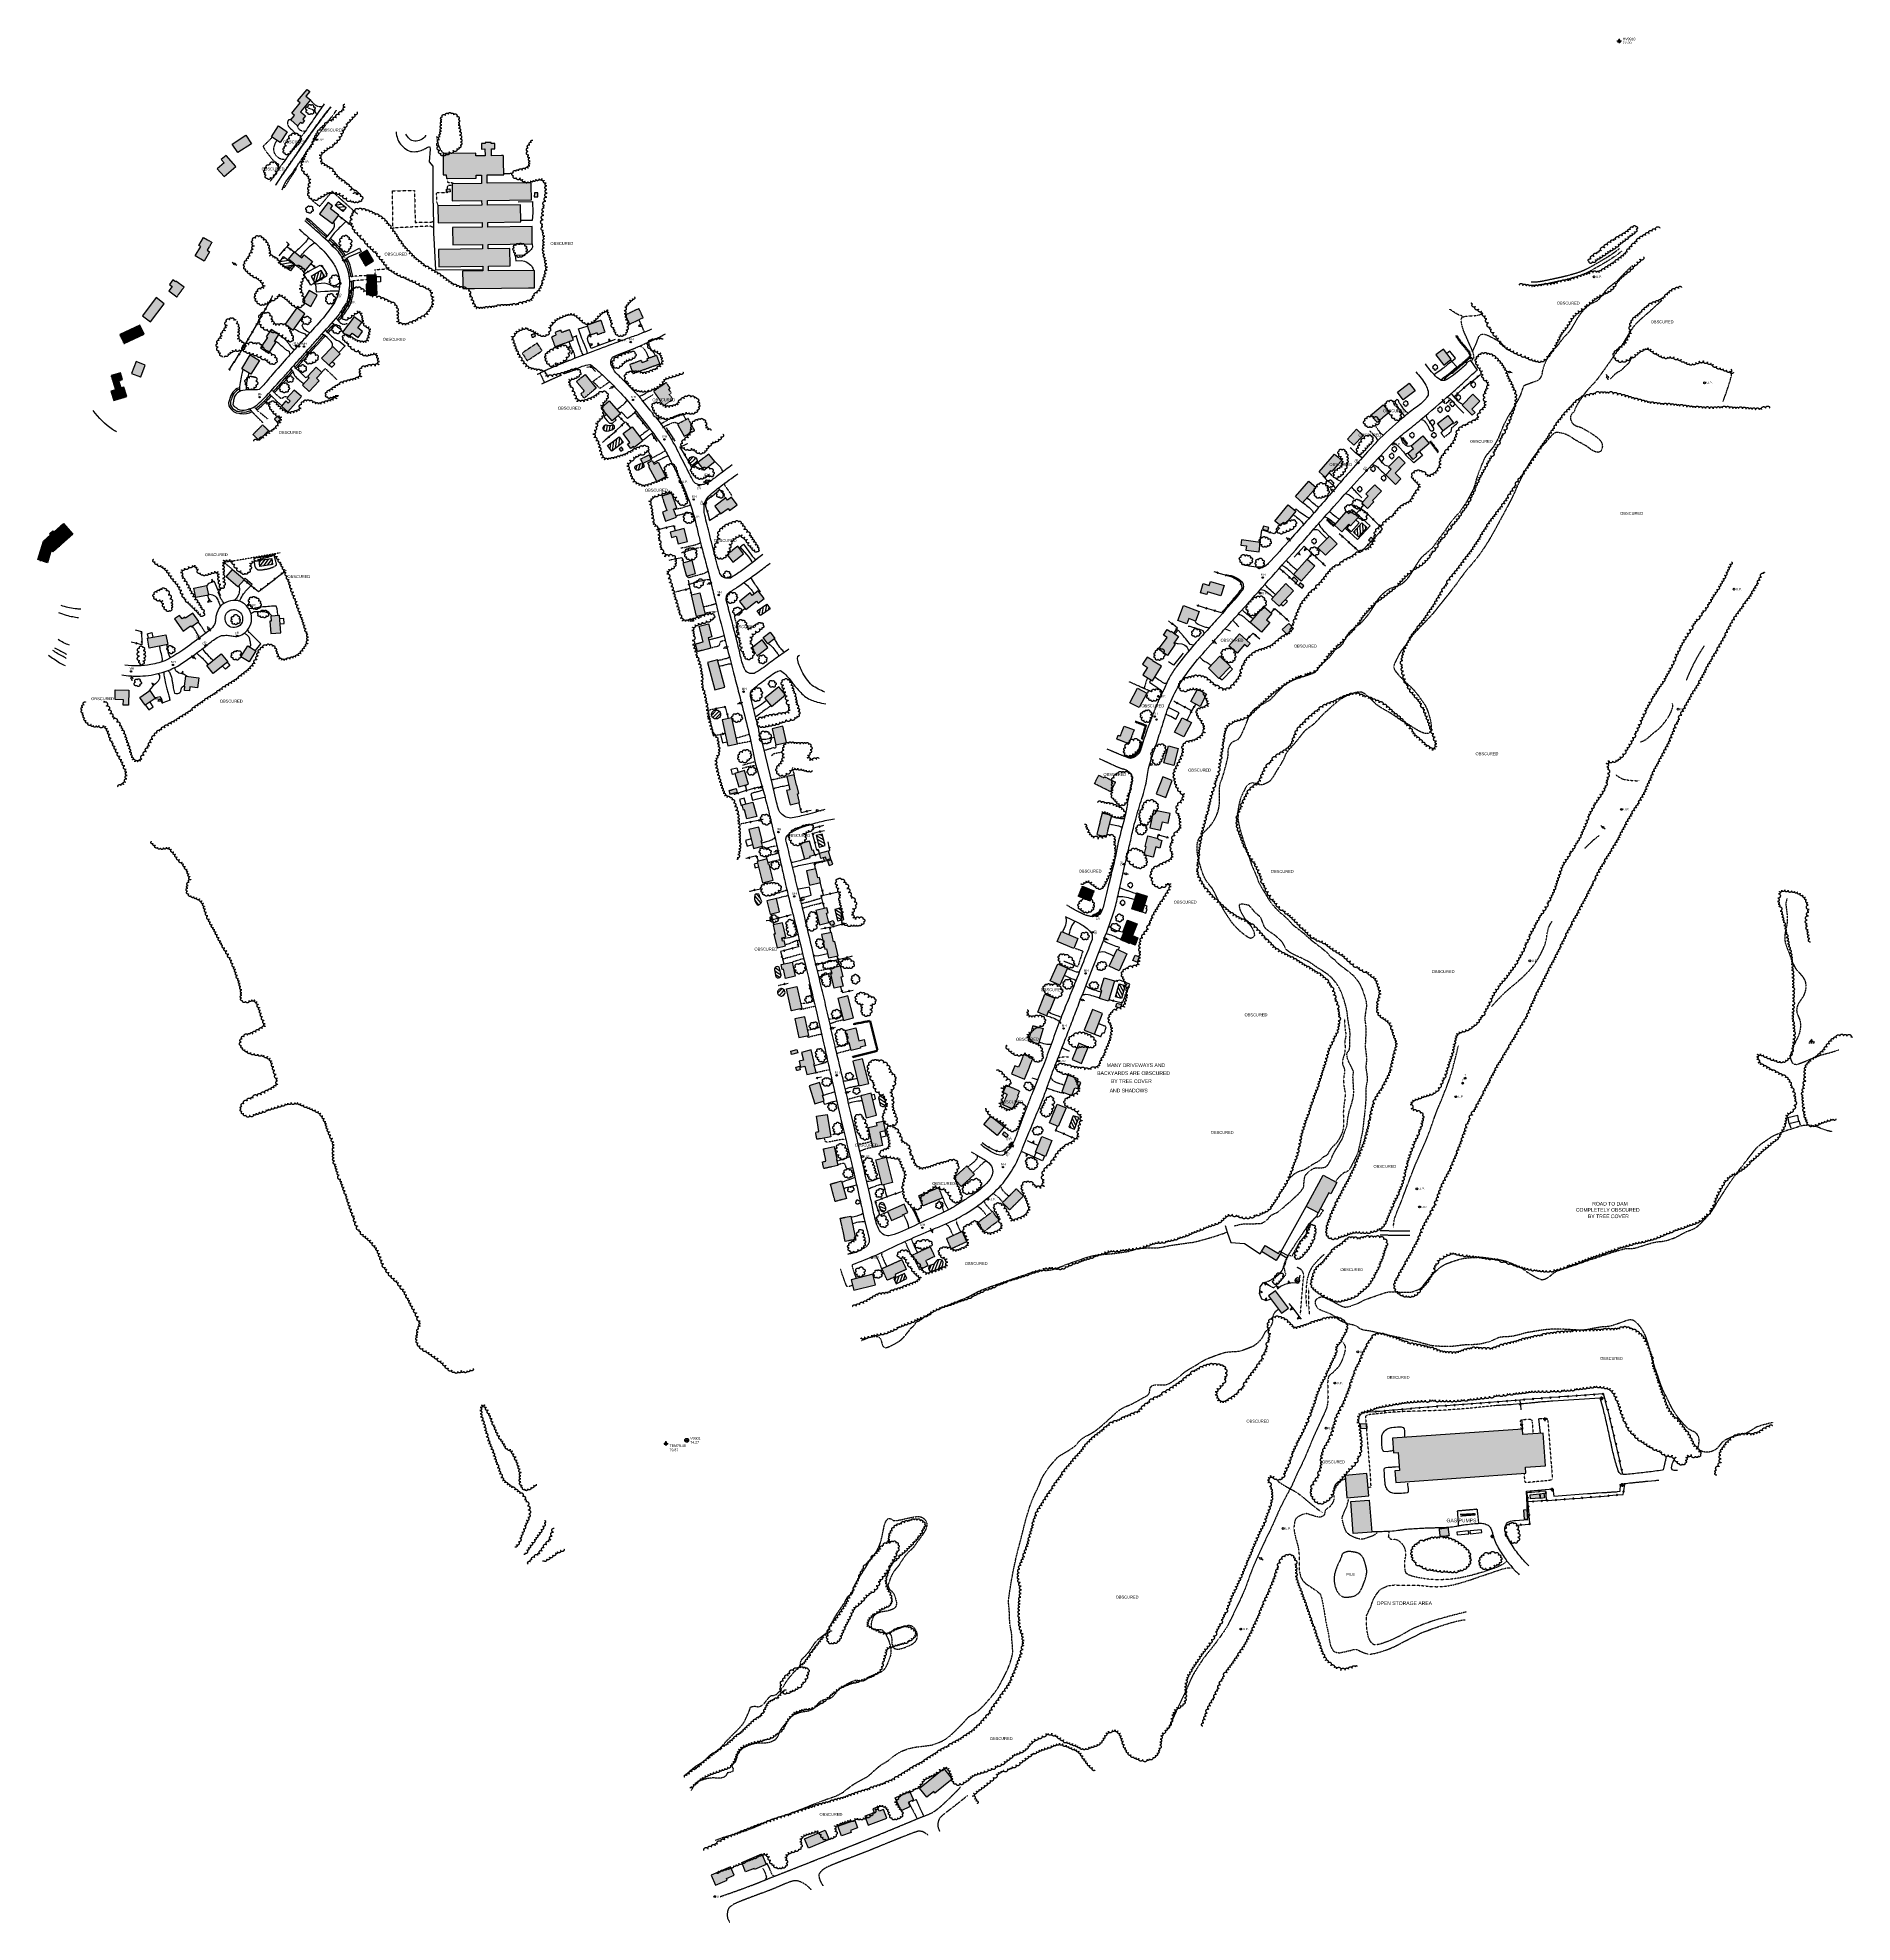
# Model space of a CAD drawing. Header units: feet. Extents: x 1024280 to 1029256, y 89370 to 94536.
import ezdxf
from ezdxf.enums import TextEntityAlignment as Align

# ---------------------------------------------------------------- set-up
doc = ezdxf.new("R2010")
doc.units = ezdxf.units.FT
doc.header["$MEASUREMENT"] = 0
for name, pattern in [('DASHDOT2', [0.5, 0.25, -0.11875, 0.0125, -0.11875]), ('HIDDEN', [0.375, 0.25, -0.125]), ('HIDDEN2', [0.1875, 0.125, -0.0625]), ('LTP300', [100, 100, 0]), ('LTP302', [100, 100, 0]), ('LTP600', [100, 100, 0]), ('LTP601', [100, 100, 0]), ('LTP602', [100, 100, 0])]:
    doc.linetypes.add(name, pattern=pattern)
for name, color, linetype in [('ATH_FELD', 9, 'HIDDEN2'), ('BLDG_OBS', 11, 'HIDDEN'), ('BRIDGES', 10, 'Continuous'), ('BRUSH', 9, 'LTP601'), ('BUILDING', 11, 'Continuous'), ('CB', 10, 'Continuous'), ('CB_OBS', 10, 'Continuous'), ('CONCRETE', 9, 'Continuous'), ('CONTROL', 10, 'Continuous'), ('DAM', 10, 'Continuous'), ('DDRIVE', 9, 'HIDDEN2'), ('DECK', 10, 'Continuous'), ('DECK_OBS', 10, 'Continuous'), ('DRIVE', 10, 'Continuous'), ('DRIVE_OBSCURED', 10, 'HIDDEN2'), ('E6BUH', 9, 'Continuous'), ('FENCE', 10, 'LTP300'), ('FH_OBS', 10, 'Continuous'), ('GRAV_RD', 10, 'HIDDEN'), ('HEDGE', 9, 'LTP602'), ('LEDGE', 9, 'HIDDEN2'), ('LTPOLE', 10, 'Continuous'), ('MH', 10, 'Continuous'), ('MH_OBS', 10, 'Continuous'), ('OBFENCE', 10, 'HIDDEN2'), ('OBJECT', 10, 'Continuous'), ('OBS_PAVE', 10, 'HIDDEN'), ('OUTLINE', 10, 'HIDDEN'), ('PAINTLIN', 9, 'Continuous'), ('PAVED_RD', 10, 'Continuous'), ('PILE', 9, 'HIDDEN'), ('POOL', 10, 'Continuous'), ('POOL_OBS', 10, 'Continuous'), ('RETWALL', 9, 'LTP302'), ('SIDEWALK_OBS', 9, 'Continuous'), ('SOLIDWALL', 9, 'Continuous'), ('STRUCTURE', 11, 'Continuous'), ('SW_OBS', 9, 'HIDDEN'), ('SWAMP', 9, 'DASHDOT2'), ('TANK', 10, 'Continuous'), ('TEXT', 9, 'Continuous'), ('TRAIL_OBS', 9, 'HIDDEN2'), ('TRAIL_WALK', 9, 'HIDDEN2'), ('TREE', 9, 'Continuous'), ('TREELINE', 9, 'LTP600'), ('UPOLE', 10, 'Continuous'), ('UPOLE_OBSCURED', 10, 'Continuous'), ('WALK', 9, 'Continuous'), ('WATER_OBS', 10, 'DASHDOT2')]:
    doc.layers.add(name, color=color, linetype=linetype)

# ---------------------------------------------------------------- blocks, each defined once
blk = doc.blocks.new('UPOLE')
for p, q in [((-1.498047, 0.001953), (-0.480469, 0.001953)), ((0.517578, 0.001953), (1.550781, 0.001953))]:
    blk.add_line(p, q)
blk.add_circle((0.017578, -0.013672), 0.498047)
blk = doc.blocks.new('UPOLE2')
blk.add_circle((0, 0), 0.5)
blk = doc.blocks.new('MH')
for p, q in [((-0.316406, -0.339844), (-0.316406, 0.349609)), ((-0.146484, 0.458984), (-0.146484, -0.427734)), ((0, -0.458984), (0, 0.474609)), ((0.146484, 0.443359), (0.146484, -0.435547)), ((0.302734, -0.332031), (0.302734, 0.365234))]:
    blk.add_line(p, q)
blk.add_circle((0, 0.007813), 0.470703)
blk = doc.blocks.new('CB')
for p, q in [((-0.482422, -0.484375), (-0.482422, 0.484375)), ((-0.480469, 0.484375), (0.488281, 0.484375)), ((-0.324219, -0.484375), (-0.324219, 0.484375)), ((-0.162109, 0.484375), (-0.162109, -0.484375)), ((0, 0.484375), (0, -0.484375)), ((0.162109, -0.484375), (0.162109, 0.484375)), ((0.328125, 0.484375), (0.328125, -0.484375)), ((0.488281, 0.484375), (0.488281, -0.484375)), ((0.488281, -0.484375), (-0.482422, -0.484375))]:
    blk.add_line(p, q)
blk = doc.blocks.new('CBO')
for p, q in [((-0.482422, -0.484375), (-0.482422, 0.484375)), ((-0.480469, 0.484375), (0.488281, 0.484375)), ((-0.324219, -0.484375), (-0.324219, 0.484375)), ((-0.162109, 0.484375), (-0.162109, -0.484375)), ((0, 0.484375), (0, -0.484375)), ((0.162109, -0.484375), (0.162109, 0.484375)), ((0.328125, 0.484375), (0.328125, -0.484375)), ((0.488281, 0.484375), (0.488281, -0.484375)), ((0.488281, -0.484375), (-0.482422, -0.484375))]:
    blk.add_line(p, q)
blk = doc.blocks.new('MHO')
for p, q in [((-0.316406, -0.339844), (-0.316406, 0.349609)), ((-0.146484, 0.458984), (-0.146484, -0.427734)), ((0, -0.458984), (0, 0.474609)), ((0.146484, 0.443359), (0.146484, -0.435547)), ((0.302734, -0.332031), (0.302734, 0.365234))]:
    blk.add_line(p, q)
blk.add_circle((0, 0.007813), 0.470703)
blk = doc.blocks.new('FHOBS')
for p, q in [((-0.214844, 0.09375), (-0.488281, 0.09375)), ((-0.488281, 0.09375), (-0.488281, -0.101563)), ((-0.09375, 0.214844), (-0.09375, 0.490234)), ((-0.09375, 0.490234), (0.082031, 0.490234)), ((0.082031, 0.490234), (0.082031, 0.216797)), ((-0.488281, -0.101563), (-0.208984, -0.101563)), ((-0.09375, -0.490234), (-0.09375, -0.212891)), ((0.082031, -0.490234), (-0.09375, -0.490234)), ((0.082031, -0.220703), (0.082031, -0.490234))]:
    blk.add_line(p, q)
for radius in [0.234375, 0.035156]:
    blk.add_circle((0, 0), radius)
blk = doc.blocks.new('FENCE')
for p, q in [((-0.476563, -0.5), (0.5, 0.476563)), ((0.5, -0.5), (-0.476563, 0.476563))]:
    blk.add_line(p, q)
blk = doc.blocks.new('HEDGE')
for p, q in [((-0.376953, 0.365234), (0, -0.617188)), ((0, -0.617188), (0.378906, 0.365234))]:
    blk.add_line(p, q)
blk = doc.blocks.new('RETWALL')
for p, q in [((-0.367188, 0), (0.001953, -0.986328)), ((0.001953, -0.986328), (0.373047, 0))]:
    blk.add_line(p, q)
blk = doc.blocks.new('MTREE')
for p, q in [((0.25, 0.3125), (0.1875, 0.3125)), ((0.375, 0.125), (0.375, 0.1875))]:
    blk.add_line(p, q)
for centre, radius, start, end in [((-0.1875, 0), 0.3125, 90, 180), ((-0.25, 0), 0.25, 180, 270), ((0, 0.3125), 0.1875, 0, 180), ((0.25, 0.1875), 0.125, 0, 90), ((0.3125, 0.125), 0.0625, 270, 0), ((0.3125, -0.0625), 0.125, 0, 90), ((0, -0.25), 0.25, 180, 0), ((0.25, -0.0625), 0.1875, 270, 0)]:
    blk.add_arc(centre, radius, start, end)
blk = doc.blocks.new('OBJECT')
for radius in [0.49, 0.0508]:
    blk.add_circle((0, 0), radius)
blk = doc.blocks.new('LTPOLE')
for p, q in [((-0.193359, 0), (-0.492188, 0)), ((-0.138672, 0.136719), (-0.28125, 0.287109)), ((0, 0.189453), (0, 0.488281)), ((0.130859, 0.140625), (0.289063, 0.294922)), ((0.185547, 0), (0.484375, 0)), ((-0.142578, -0.136719), (-0.289063, -0.279297)), ((0, -0.193359), (0, -0.486328)), ((0.138672, -0.132813), (0.292969, -0.279297))]:
    blk.add_line(p, q)
for centre, radius in [((-0.003906, 0), 0.189453), ((0, 0), 0.025391)]:
    blk.add_circle(centre, radius)
blk = doc.blocks.new('SWAMP')
for p, q in [((-0.716797, 0), (0.720703, 0)), ((-0.335938, 0.097656), (-0.634766, 0.296875)), ((-0.148438, 0.201172), (-0.400391, 0.548828)), ((0, 0.751953), (-0.078125, 0.832031)), ((0, 0.089844), (0, 0.751953)), ((0.162109, 0.195313), (0.417969, 0.556641)), ((0.357422, 0.09375), (0.634766, 0.296875)), ((0.496094, -0.128906), (-0.496094, -0.128906))]:
    blk.add_line(p, q)
blk = doc.blocks.new('HOR_VERT')
for p, q in [((-0.490234, 0), (0.503906, 0)), ((0, 0.410156), (-0.367188, -0.183594)), ((0, 0.488281), (0, -0.492188)), ((0.369141, -0.179688), (0, 0.410156)), ((-0.367188, -0.183594), (0.369141, -0.179688))]:
    blk.add_line(p, q)
blk = doc.blocks.new('VERT')
for p, q in [((-0.488281, 0.001953), (0.501953, 0.001953)), ((0, 0.490234), (0, -0.486328))]:
    blk.add_line(p, q)
blk.add_circle((0, 0.001953), 0.408796)

msp = doc.modelspace()

# ---------------------------------------------------------------- hatches: boundary and pattern name
at = {"layer": 'E6BUH', "linetype": 'Continuous'}
h = msp.add_hatch(dxfattribs=at)
h.set_pattern_fill('ANSI36', color=256, scale=20, angle=45, style=0)
h.paths.add_polyline_path([(1025000.9, 94303.84), (1024993.51, 94294.98), (1024993.17, 94294.56), (1024992.92, 94294.77), (1024974.04, 94310.51), (1024984.46, 94323.02), (1024976.66, 94329.52), (1024999.72, 94357.19), (1024993.02, 94362.77), (1025019.39, 94394.43), (1025026.34, 94388.64), (1025015.88, 94376.09), (1025027.98, 94366.01), (1025000.66, 94333.22), (1025014.85, 94321.39), (1025007.44, 94312.51), (1025012.04, 94308.68), (1025005.09, 94300.34)])
h.paths.add_polyline_path([(1024945.5, 94248.92), (1024921.4, 94264.61), (1024940.58, 94294.07), (1024964.68, 94278.38)])
h.paths.add_polyline_path([(1024866.09, 94245.31), (1024829.07, 94220.9), (1024813.8, 94244.06), (1024850.82, 94268.47)])
h.paths.add_polyline_path([(1024791.11, 94193.3), (1024772.51, 94176.96), (1024791.72, 94155.1), (1024823.49, 94183.02), (1024796.87, 94213.32), (1024783.69, 94201.74)])
h = msp.add_hatch(dxfattribs=at)
h.set_pattern_fill('ANSI36', color=256, scale=20, style=0)
h.paths.add_polyline_path([(1025445.19, 93895.95), (1025445.57, 93863.86), (1025445.76, 93848.23), (1025477.91, 93848.61), (1025625.75, 93850.38), (1025642.92, 93850.58), (1025642.61, 93876.44), (1025642.35, 93898.14), (1025516.41, 93896.64), (1025516.25, 93909.97), (1025575.76, 93910.68), (1025575.2, 93957.74), (1025515.72, 93957.03), (1025515.57, 93969.47), (1025636.43, 93970.91), (1025635.86, 94018.26), (1025514.77, 94016.81), (1025514.62, 94029.74), (1025604.83, 94030.81), (1025604.26, 94078.01), (1025513.49, 94076.93), (1025513.33, 94089.79), (1025634.15, 94091.23), (1025633.67, 94131.87), (1025633.59, 94138.5), (1025619.12, 94138.33), (1025512.73, 94137.06), (1025512.46, 94159.81), (1025558.3, 94160.36), (1025557.85, 94197.85), (1025557.67, 94212.83), (1025551.54, 94212.76), (1025524.51, 94212.43), (1025524.29, 94231.08), (1025534.04, 94231.2), (1025533.86, 94246.31), (1025523.49, 94246.18), (1025523.45, 94249.09), (1025506.85, 94248.9), (1025506.88, 94246.34), (1025496.95, 94246.22), (1025497.14, 94230.87), (1025506.7, 94230.98), (1025506.92, 94212.37), (1025481.82, 94212.07), (1025481.73, 94219.62), (1025391.75, 94218.55), (1025392.45, 94160.22), (1025400.7, 94160.32), (1025400.82, 94150.09), (1025482.83, 94151.07), (1025482.74, 94158.8), (1025497.06, 94158.97), (1025497.33, 94136.66), (1025416.38, 94135.7), (1025416.95, 94088.37), (1025497.53, 94089.33), (1025497.68, 94076.63), (1025377.41, 94075.2), (1025377.97, 94028.16), (1025498.96, 94029.61), (1025499.12, 94016.53), (1025417.79, 94015.56), (1025418.35, 93968.12), (1025500.05, 93969.09), (1025500.2, 93956.8), (1025379.35, 93955.36), (1025379.92, 93907.85), (1025500.68, 93909.29), (1025500.83, 93896.62)])
h.paths.add_polyline_path([(1025401.47, 94112.19), (1025400.72, 94120.86), (1025410.74, 94121.73), (1025411.49, 94113.06)], flags=17)
h.paths.add_polyline_path([(1025651.77, 94110.43), (1025642.03, 94110.48), (1025641.98, 94099.34), (1025651.72, 94099.3)])
h = msp.add_hatch(dxfattribs=at)
h.set_pattern_fill('ANSI36', color=256, scale=20, angle=45, style=0)
h.paths.add_polyline_path([(1025033.32, 93922.18), (1025011.98, 93896.33), (1025010.16, 93894.13), (1024981.88, 93917.47), (1024968.14, 93928.82), (1024984.77, 93948.97), (1025004.67, 93932.55), (1025011.19, 93940.45)])
h.paths.add_polyline_path([(1025070.69, 94075.9), (1025070.25, 94076.23), (1025053, 94053.34), (1025088.49, 94026.6), (1025106.07, 94049.94), (1025083.07, 94067.27), (1025088.89, 94074.99), (1025076.84, 94084.06)])
h.paths.add_polyline_path([(1024734.99, 93988.52), (1024746.26, 93981.92), (1024757.87, 93975.12), (1024750.53, 93962.59), (1024745.02, 93953.18), (1024751.74, 93949.25), (1024736.48, 93923.18), (1024711.89, 93937.58), (1024727.2, 93963.73), (1024722.19, 93966.66)])
h.paths.add_polyline_path([(1024639.69, 93842.16), (1024661.59, 93825.93), (1024661.99, 93825.63), (1024662.26, 93826), (1024662.35, 93826.12), (1024680.28, 93850.31), (1024681.53, 93851.99), (1024659.38, 93868.41), (1024658.35, 93867.03), (1024651.08, 93872.41), (1024641.47, 93859.44), (1024648.59, 93854.16)])
h.paths.add_polyline_path([(1024567.35, 93773.53), (1024589.11, 93757.01), (1024626.94, 93806.85), (1024605.18, 93823.36)])
h.paths.add_polyline_path([(1024561.92, 93605.96), (1024562.31, 93605.8), (1024562.58, 93606.49), (1024574.97, 93638.15), (1024550.01, 93647.91), (1024537.35, 93615.57)])
h = msp.add_hatch(dxfattribs=at)
h.set_pattern_fill('ANSI36', color=256, scale=20, style=0)
h.paths.add_polyline_path([(1025183.63, 93953.7), (1025161.37, 93940.69), (1025178.79, 93910.9), (1025201.05, 93923.91)])
h.paths.add_polyline_path([(1025183.53, 93860.72), (1025180.79, 93860.6), (1025182.1, 93831.36), (1025210.75, 93832.64), (1025208.37, 93886.03), (1025182.45, 93884.87)])
h = msp.add_hatch(dxfattribs=at)
h.set_pattern_fill('ANSI36', color=256, scale=20, angle=45, style=0)
h.paths.add_polyline_path([(1024943.71, 93492.16), (1024938.17, 93498.34), (1024929.22, 93490.32), (1024934.28, 93484.67), (1024936.81, 93481.86), (1024945.75, 93489.89)])
h.paths.add_polyline_path([(1024870.8, 93447.99), (1024872.09, 93449.32), (1024896.67, 93474.74), (1024910.61, 93461.26), (1024913.15, 93458.8), (1024887.28, 93432.05)])
h.paths.add_polyline_path([(1025078.44, 93637.88), (1025058.33, 93657.6), (1025089.14, 93689.02), (1025109.25, 93669.31)])
h.paths.add_polyline_path([(1025020.55, 93608.1), (1025044, 93633.03), (1025059.69, 93618.27), (1025044.74, 93602.37), (1025052.2, 93595.35), (1025024.58, 93565.99), (1025005.92, 93583.54), (1025025.04, 93603.87)])
h.paths.add_polyline_path([(1024960.86, 93540.18), (1024948.49, 93526.21), (1024966.53, 93510.24), (1025003.59, 93552.11), (1024983.27, 93570.1), (1024963.49, 93547.75), (1024972.31, 93539.94), (1024967.4, 93534.39)])
h.paths.add_polyline_path([(1025006.53, 93812.52), (1025029.12, 93799.41), (1025046.97, 93830.14), (1025024.38, 93843.26)])
h.paths.add_polyline_path([(1024980.94, 93734.69), (1025013.09, 93778.97), (1024990.83, 93795.14), (1024958.67, 93750.86)])
h.paths.add_polyline_path([(1024906.91, 93715.98), (1024910.05, 93713.92), (1024891.41, 93685.61), (1024913.74, 93670.91), (1024933.13, 93700.37), (1024929.12, 93703), (1024941.62, 93721.99), (1024920.17, 93736.11)])
h.paths.add_polyline_path([(1024865.09, 93613.31), (1024840.08, 93628.52), (1024863.18, 93666.49), (1024888.19, 93651.28)])
h.paths.add_polyline_path([(1025130.99, 93747.67), (1025130.35, 93748.14), (1025116, 93728.68), (1025134.12, 93715.31), (1025142.13, 93726.18), (1025158.76, 93713.91), (1025171.01, 93730.52), (1025157.89, 93740.2), (1025169.26, 93755.62), (1025148.26, 93771.11)])
h = msp.add_hatch(dxfattribs=at)
h.set_pattern_fill('ANSI36', color=256, scale=20, angle=30, style=0)
h.paths.add_polyline_path([(1025891.38, 93775.13), (1025903.15, 93750.7), (1025940.54, 93768.7), (1025928.66, 93793.38), (1025891.33, 93775.41), (1025891.26, 93775.37)])
h.paths.add_polyline_path([(1025807.88, 93755.28), (1025786.4, 93747.93), (1025795.5, 93721.35), (1025813.38, 93727.47), (1025815.09, 93722.45), (1025835.97, 93729.6), (1025828.76, 93750.67), (1025825.16, 93761.19)])
h.paths.add_polyline_path([(1025689.09, 93715.1), (1025698.69, 93688.94), (1025730.14, 93700.48), (1025749.23, 93707.49), (1025738.92, 93735.59), (1025717.19, 93727.61), (1025714.87, 93733.91), (1025709.29, 93731.86), (1025698.91, 93728.05), (1025701.57, 93720.8)])
h.paths.add_polyline_path([(1025633.53, 93721.05), (1025636.04, 93714.22), (1025645.54, 93717.71), (1025643.03, 93724.54)])
h.paths.add_polyline_path([(1025622.46, 93650.49), (1025663.64, 93677.72), (1025649.74, 93698.73), (1025608.56, 93671.49)])
h.paths.add_polyline_path([(1025935.74, 93651.37), (1025903.63, 93639.64), (1025912.51, 93615.35), (1025986.25, 93642.29), (1025977.87, 93665.22), (1025950.59, 93655.25), (1025952.4, 93650.3), (1025938.05, 93645.06)])
h.paths.add_polyline_path([(1025805.67, 93570.43), (1025778.62, 93547.96), (1025769.17, 93559.34), (1025779.11, 93567.6), (1025757.64, 93593.45), (1025772.47, 93605.77), (1025781.04, 93612.89), (1025811.97, 93575.66)])
h = msp.add_hatch(dxfattribs=at)
h.set_pattern_fill('ANSI36', color=256, scale=20, angle=45, style=0)
h.paths.add_polyline_path([(1024505.65, 93722.05), (1024516.95, 93697.77), (1024572, 93723.37), (1024560.71, 93747.65)])
h = msp.add_hatch(dxfattribs=at)
h.set_pattern_fill('ANSI36', color=256, scale=20, angle=30, style=0)
h.paths.add_polyline_path([(1027737.39, 93035.5), (1027747.14, 93027.22), (1027751.99, 93032.93), (1027742.24, 93041.21)])
h.paths.add_polyline_path([(1027718.77, 93051.93), (1027730.49, 93041.21), (1027735.93, 93047.15), (1027724.2, 93057.87)])
h.paths.add_polyline_path([(1027386.86, 92906.81), (1027388.27, 92908.8), (1027408.25, 92894.66), (1027395.13, 92876.13), (1027399.47, 92873.06), (1027377.74, 92842.36), (1027353.82, 92859.28), (1027376.81, 92891.76), (1027367.2, 92898.56), (1027377.65, 92913.32)])
h.paths.add_polyline_path([(1027568.92, 92848.84), (1027546.58, 92868.54), (1027575.6, 92901.43), (1027604.82, 92875.65), (1027596.62, 92866.36), (1027589.73, 92872.43)])
h.paths.add_polyline_path([(1027519.09, 92779.41), (1027490.14, 92807.24), (1027521.91, 92840.28), (1027550.85, 92812.46)])
h.paths.add_polyline_path([(1027430.86, 92929), (1027406.64, 92938.23), (1027422.42, 92979.63), (1027464.87, 92963.44), (1027454.75, 92936.88), (1027436.51, 92943.83)])
h.paths.add_polyline_path([(1027492.68, 93034.69), (1027495.89, 93045.33), (1027533.28, 93034.06), (1027524.76, 93005.81), (1027488.25, 93016.82), (1027485.98, 93009.3), (1027468.8, 93014.48), (1027476.38, 93039.6)])
h.paths.add_polyline_path([(1027594.76, 93142.58), (1027593.26, 93130.87), (1027629.37, 93126.27), (1027632.7, 93152.43), (1027580.85, 93159.04), (1027579, 93144.59)])
h.paths.add_polyline_path([(1027641.56, 93197.2), (1027639.03, 93188.57), (1027653.71, 93184.26), (1027656.24, 93192.89)])
h.paths.add_polyline_path([(1027687.9, 93198.44), (1027672.77, 93210.93), (1027709.15, 93255), (1027730.18, 93237.64), (1027700.98, 93202.27), (1027695.08, 93207.14)])
h.paths.add_polyline_path([(1027910.92, 93260.62), (1027926.52, 93245.5), (1027943.98, 93263.5), (1027940.14, 93267.23), (1027964.97, 93292.84), (1027946.63, 93310.63), (1027922.02, 93285.25), (1027928.61, 93278.86)])
h.paths.add_polyline_path([(1027856.49, 93181.46), (1027835.96, 93199.7), (1027869.32, 93237.27), (1027875.43, 93231.84), (1027884.85, 93242.44), (1027904.22, 93225.23), (1027879.88, 93197.83), (1027874.93, 93202.22)])
h.paths.add_polyline_path([(1027929.37, 93158.99), (1027936.44, 93166.96), (1027942.75, 93161.37), (1027935.68, 93153.4)])
h.paths.add_polyline_path([(1027811.2, 93117.07), (1027790.53, 93137.85), (1027822.4, 93169.55), (1027843.07, 93148.77)])
h.paths.add_polyline_path([(1027744.44, 93046.16), (1027723.75, 93064.78), (1027761.5, 93106.74), (1027782.2, 93088.12)])
h.paths.add_polyline_path([(1027684.58, 92977.29), (1027663.28, 92996.83), (1027702.36, 93039.43), (1027723.66, 93019.89)])
h.paths.add_polyline_path([(1027705.97, 92899.66), (1027692.82, 92913.47), (1027710.55, 92930.35), (1027723.7, 92916.53)])
h.paths.add_polyline_path([(1027635.66, 92905.99), (1027604.48, 92932.62), (1027642.02, 92976.56), (1027664.58, 92957.29), (1027649.74, 92939.92), (1027658.36, 92932.56)])
h.paths.add_polyline_path([(1027836.39, 93394.39), (1027844.83, 93386.99), (1027855.73, 93377.41), (1027845.35, 93365.59), (1027828.95, 93346.9), (1027826.02, 93349.46), (1027810.19, 93331.43), (1027793.78, 93345.83)])
h.paths.add_polyline_path([(1027785.47, 93303.34), (1027748.35, 93261.21), (1027728.77, 93278.46), (1027765.88, 93320.59)])
h.paths.add_polyline_path([(1027914.41, 93445.87), (1027889.5, 93419.12), (1027871.74, 93435.66), (1027896.66, 93462.41)])
h.paths.add_polyline_path([(1028052.87, 93410.21), (1028046.74, 93417.28), (1028077.9, 93444.31), (1028095.64, 93423.85), (1028059.2, 93392.25), (1028062.23, 93388.76), (1028052.11, 93379.99), (1028037.48, 93396.86)])
h.paths.add_polyline_path([(1027991.02, 93352.82), (1027976.4, 93338), (1028003.36, 93311.39), (1028018.14, 93326.37), (1028002.16, 93342.14), (1028029.89, 93370.25), (1028012.16, 93387.74), (1027984.27, 93359.47)])
h.paths.add_polyline_path([(1027967.12, 93493.13), (1027952.98, 93481.27), (1027935.94, 93501.59), (1027939.91, 93504.92), (1027969.46, 93529.7), (1027986.5, 93509.38)])
h.paths.add_polyline_path([(1028024.77, 93543.04), (1028008.56, 93564.21), (1028040.83, 93588.94), (1028057.05, 93567.77)])
h.paths.add_polyline_path([(1028135.07, 93682.55), (1028114.13, 93666.65), (1028135.46, 93638.56), (1028156.4, 93654.46)])
h.paths.add_polyline_path([(1028221.41, 93508.47), (1028213.68, 93500.83), (1028185.89, 93528.96), (1028215.63, 93558.36), (1028234.41, 93539.35), (1028212.4, 93517.6)])
h.paths.add_polyline_path([(1028133.83, 93458.27), (1028118.56, 93478.18), (1028147.23, 93500.17), (1028162.5, 93480.27)])
h = msp.add_hatch(dxfattribs=at)
h.set_pattern_fill('ANSI36', color=256, scale=20, style=0)
h.paths.add_polyline_path([(1024480.76, 93567.14), (1024488.73, 93541.25), (1024524.22, 93552.18), (1024516.29, 93577.94), (1024509.08, 93575.72), (1024502.96, 93595.61), (1024512.81, 93598.64), (1024506.96, 93617.66), (1024481.32, 93609.77), (1024493.25, 93570.98)])
h = msp.add_hatch(dxfattribs=at)
h.set_pattern_fill('ANSI36', color=256, scale=20, angle=30, style=0)
h.paths.add_polyline_path([(1026003.77, 93590.52), (1025969.23, 93566.33), (1025996.84, 93526.91), (1026021.94, 93544.49), (1026012.19, 93558.41), (1026017.62, 93562.22), (1026010.46, 93572.44), (1026014.47, 93575.25)])
h.paths.add_polyline_path([(1026057.35, 93445.89), (1026081.68, 93459.04), (1026063.83, 93492.04), (1026034.67, 93476.27), (1026036.7, 93472.52), (1026052.51, 93443.27)])
h.paths.add_polyline_path([(1025904.24, 93426.41), (1025885.75, 93450.76), (1025909.85, 93469.07), (1025939.08, 93430.6), (1025915.6, 93412.76), (1025913.75, 93415.2), (1025906.48, 93409.67), (1025897.6, 93421.37)])
h.paths.add_polyline_path([(1026120.4, 93394.58), (1026116.66, 93391.67), (1026107.17, 93384.29), (1026090.53, 93371.36), (1026106.66, 93350.61), (1026136.53, 93373.83)])
h.paths.add_polyline_path([(1026032.79, 93246.96), (1026032.5, 93247.78), (1026018.42, 93288.23), (1025991.9, 93279), (1025996.64, 93265.37), (1026005.6, 93239.64), (1025993.22, 93235.33), (1026001.69, 93211.01), (1026031.82, 93221.5), (1026024.01, 93243.91)])
h.paths.add_polyline_path([(1025939.14, 93368.69), (1025935.44, 93376.62), (1025933.31, 93381.16), (1025944.3, 93386.3), (1025956.82, 93392.16), (1025962.65, 93379.69)])
h.paths.add_polyline_path([(1026171.59, 93268.08), (1026166.74, 93274.5), (1026136.69, 93251.82), (1026152.92, 93230.31), (1026173.16, 93245.59), (1026177.48, 93239.87), (1026198.18, 93255.49), (1026182.48, 93276.3)])
h.paths.add_polyline_path([(1026030.78, 93169.19), (1026036.08, 93148.04), (1026061.7, 93154.47), (1026052.71, 93190.29), (1026014.53, 93180.71), (1026018.21, 93166.04)])
h.paths.add_polyline_path([(1025970.98, 93366.77), (1025981.41, 93372.41), (1026002.95, 93332.56), (1025978, 93319.07), (1025956.07, 93359.63), (1025958.13, 93360.75), (1025952.91, 93370.4), (1025965.37, 93377.13)])
h.paths.add_polyline_path([(1025875.01, 93408.37), (1025879.36, 93402.7), (1025885.67, 93407.53), (1025881.32, 93413.21)])
edge = h.paths.add_edge_path()
edge.add_line((1025855.64, 93485.27), (1025827.94, 93517.44))
edge.add_line((1025878.48, 93504.94), (1025855.64, 93485.27))
edge.add_line((1025847.65, 93540.75), (1025878.48, 93504.94))
edge.add_line((1025828.06, 93523.88), (1025847.65, 93540.75))
h = msp.add_hatch(dxfattribs=at)
h.set_pattern_fill('ANSI36', color=256, scale=20, angle=45, style=0)
h.paths.add_polyline_path([(1024325.05, 93181.29), (1024350.59, 93204.25), (1024376.57, 93175.36), (1024321.81, 93126.12), (1024317.54, 93130.87), (1024306.75, 93096.63), (1024280.2, 93105.39), (1024296.5, 93156.19), (1024315.28, 93173.08), (1024312.68, 93175.98), (1024322.15, 93184.51)])
h = msp.add_hatch(dxfattribs=at)
h.set_pattern_fill('ANSI36', color=256, scale=20, angle=20, style=0)
h.paths.add_polyline_path([(1026199.93, 93141.78), (1026184.56, 93129.81), (1026170.25, 93118.67), (1026175, 93112.57), (1026186.16, 93098.24), (1026215.84, 93121.35)])
h.paths.add_polyline_path([(1026234.2, 93014.05), (1026204.5, 92990.7), (1026221.87, 92968.61), (1026251.28, 92991.72), (1026256.04, 92985.66), (1026272.06, 92998.25), (1026255.34, 93019.52), (1026239.62, 93007.15)])
h.paths.add_polyline_path([(1026125.91, 92862.49), (1026102.32, 92856.45), (1026089.45, 92853.15), (1026084.09, 92874.08), (1026094.63, 92876.78), (1026105.03, 92879.45), (1026093.92, 92922.82), (1026119.85, 92929.46), (1026129.14, 92893.21), (1026118.73, 92890.55)])
h.paths.add_polyline_path([(1026144.09, 92830.29), (1026116.91, 92822.95), (1026137.18, 92747.83), (1026164.37, 92755.17)])
h.paths.add_polyline_path([(1026070.21, 92935.15), (1026068.9, 92942.14), (1026077.41, 92943.74), (1026078.72, 92936.74)])
h.paths.add_polyline_path([(1026095.85, 93014.4), (1026110.15, 92954.76), (1026087.03, 92949.22), (1026072.73, 93008.86)])
h.paths.add_polyline_path([(1026074.42, 93102.75), (1026049.37, 93095.92), (1026059.14, 93060.03), (1026084.19, 93066.86)])
h.paths.add_polyline_path([(1026245.93, 92868.76), (1026237.27, 92862.03), (1026253.17, 92841.58), (1026257.53, 92844.98), (1026282.72, 92864.55), (1026266.82, 92885)])
h.paths.add_polyline_path([(1026190.19, 92464.87), (1026179.23, 92461.76), (1026176.28, 92472.17), (1026186.55, 92475.09), (1026195.23, 92477.56), (1026198.19, 92467.15)])
h.paths.add_polyline_path([(1026342.81, 92474.07), (1026333.86, 92471.92), (1026343.24, 92432.97), (1026369.07, 92439.2), (1026363.23, 92463.45), (1026367.3, 92464.43), (1026361.88, 92486.94), (1026361, 92486.73), (1026354.09, 92515.43), (1026334.01, 92510.59)])
h.paths.add_polyline_path([(1026333.38, 92603.82), (1026323.29, 92648.28), (1026294.22, 92641.68), (1026304.31, 92597.22)])
h.paths.add_polyline_path([(1026330.9, 92734.36), (1026312.62, 92756.51), (1026274.5, 92725.06), (1026292.78, 92702.91)])
h.paths.add_polyline_path([(1026282.29, 92874.36), (1026269.15, 92891.92), (1026288.47, 92906.37), (1026301.6, 92888.81)])
h.paths.add_polyline_path([(1026215.78, 92418.2), (1026211.92, 92432.8), (1026241.49, 92440.62), (1026251.87, 92401.35), (1026225.12, 92394.27), (1026218.59, 92418.95)])
h.paths.add_polyline_path([(1026218.22, 92526.88), (1026191.98, 92519.34), (1026202.72, 92481.94), (1026228.96, 92489.48)])
h.paths.add_polyline_path([(1026183.92, 92671.61), (1026157.03, 92665.8), (1026172.38, 92594.72), (1026199.26, 92600.52)])
h = msp.add_hatch(dxfattribs=at)
h.set_pattern_fill('ANSI36', color=256, scale=20, angle=30, style=0)
h.paths.add_polyline_path([(1024797.2, 93057.72), (1024814.75, 93078.34), (1024847.01, 93050.88), (1024829.45, 93030.26)])
h.paths.add_polyline_path([(1024699.25, 92923.81), (1024701.45, 92920.69), (1024722.08, 92935.31), (1024705.44, 92958.81), (1024685.5, 92944.69), (1024683.35, 92947.74), (1024676.24, 92942.71), (1024669.39, 92952.38), (1024655.51, 92942.55), (1024678.96, 92909.44)])
h.paths.add_polyline_path([(1024859.67, 92824.62), (1024837.32, 92838.52), (1024856.35, 92869.12), (1024878.7, 92855.22)])
h.paths.add_polyline_path([(1024783.57, 92847.11), (1024801.3, 92825), (1024761.64, 92793.2), (1024743.92, 92815.31)])
h.paths.add_polyline_path([(1024575.24, 92705.76), (1024560.44, 92727.64), (1024587.81, 92746.15), (1024602.61, 92724.28)])
h = msp.add_hatch(dxfattribs=at)
h.set_pattern_fill('ANSI36', color=256, scale=20, style=0)
h.paths.add_polyline_path([(1024492.43, 92721.6), (1024492.98, 92748.42), (1024529.73, 92747.65), (1024528.86, 92705.85), (1024514.8, 92706.14), (1024515.11, 92721.13)])
h.paths.add_polyline_path([(1024721.88, 92780.79), (1024718.49, 92753.63), (1024697.85, 92756.21), (1024696.46, 92745.11), (1024682.53, 92746.85), (1024683.96, 92758.32), (1024682.81, 92758.47), (1024686.16, 92785.26)])
h.paths.add_polyline_path([(1024920.63, 92936.8), (1024917.01, 92936.52), (1024919.57, 92902.66), (1024946.62, 92904.7), (1024943.03, 92952.36), (1024919.59, 92950.59)])
h.paths.add_polyline_path([(1024713.59, 93001.06), (1024708.24, 93027.32), (1024743.06, 93034.41), (1024748.4, 93008.15)])
h.paths.add_polyline_path([(1024631.69, 92899.39), (1024636.93, 92872.38), (1024586.11, 92862.51), (1024580.87, 92889.53)])
h = msp.add_hatch(dxfattribs=at)
h.set_pattern_fill('ANSI36', color=256, scale=20, angle=345, style=0)
h.paths.add_polyline_path([(1027283.89, 92631.71), (1027272.06, 92600.45), (1027239.04, 92612.94), (1027241.68, 92619.92), (1027243.16, 92623.82), (1027244.65, 92623.25), (1027249.07, 92621.58), (1027252.32, 92630.15), (1027259.22, 92648.4), (1027286.33, 92638.14)])
h.paths.add_polyline_path([(1027192.89, 92385.94), (1027184.3, 92351.46), (1027210.47, 92344.94), (1027220.07, 92383.45), (1027225.09, 92403.59), (1027225.13, 92403.74), (1027201.66, 92409.59), (1027198.95, 92410.26)])
h.paths.add_polyline_path([(1027177.95, 92490.9), (1027179.46, 92493.9), (1027189.74, 92514.43), (1027204.33, 92507.13), (1027205.77, 92510.01), (1027235.18, 92495.29), (1027221.95, 92468.86), (1027178.41, 92490.67)])
h.paths.add_polyline_path([(1027300.49, 92699.39), (1027275.13, 92712.58), (1027296.01, 92752.73), (1027321.37, 92739.55)])
h.paths.add_polyline_path([(1027337.05, 92827.66), (1027337.62, 92828.59), (1027321.98, 92838.18), (1027309.8, 92818.3), (1027323.49, 92809.91), (1027310.69, 92789.01), (1027337.07, 92772.84), (1027361.49, 92812.68)])
h.paths.add_polyline_path([(1027467.67, 92702.69), (1027442.25, 92716.07), (1027460.11, 92750.01), (1027485.53, 92736.63)])
h.paths.add_polyline_path([(1027423.37, 92618.97), (1027397.45, 92632.47), (1027417.98, 92671.9), (1027443.9, 92658.41)])
h.paths.add_polyline_path([(1027395.5, 92541.15), (1027368.42, 92548.3), (1027380.72, 92594.86), (1027407.8, 92587.71)])
h.paths.add_polyline_path([(1027347.4, 92463.22), (1027373.59, 92453.33), (1027391.1, 92499.71), (1027364.91, 92509.6)])
h.paths.add_polyline_path([(1027339.75, 92418.66), (1027329.39, 92370.15), (1027359.26, 92363.77), (1027364.1, 92386.42), (1027379.64, 92383.1), (1027385.16, 92408.96)])
h.paths.add_polyline_path([(1027320.05, 92318.12), (1027316.5, 92319.05), (1027324.18, 92348.08), (1027352.23, 92340.66), (1027351.66, 92338.48), (1027362.99, 92335.48), (1027357.42, 92314.4), (1027345.89, 92317.46), (1027338.55, 92289.72), (1027314.24, 92296.15)])
h = msp.add_hatch(dxfattribs=at)
h.set_pattern_fill('ANSI36', color=256, scale=20, angle=20, style=0)
h.paths.add_polyline_path([(1026394.6, 92332.91), (1026371.06, 92326.36), (1026374.41, 92314.28), (1026382.82, 92284.01), (1026398.47, 92288.36), (1026397.5, 92291.84), (1026410.94, 92295.58), (1026407.27, 92308.8), (1026403.58, 92307.77), (1026396.45, 92333.42)])
h.paths.add_polyline_path([(1026419.73, 92232.61), (1026413.9, 92257.91), (1026387.93, 92251.93), (1026396.94, 92212.83), (1026426.9, 92219.73), (1026423.72, 92233.53)])
h.paths.add_polyline_path([(1026456.12, 92282.63), (1026445.82, 92278.69), (1026450.43, 92266.61), (1026460.74, 92270.54)])
h.paths.add_polyline_path([(1026427.84, 92285.83), (1026423.83, 92300.33), (1026447.66, 92306.92), (1026453.84, 92284.59), (1026442.71, 92281.51), (1026440.55, 92289.35)])
h.paths.add_polyline_path([(1026280.37, 92284.85), (1026252.87, 92278.02), (1026267.54, 92218.93), (1026296.73, 92226.18), (1026285.81, 92270.17), (1026284.12, 92269.75)])
h.paths.add_polyline_path([(1026257.43, 92372.11), (1026230.01, 92365.2), (1026243.08, 92313.41), (1026268.03, 92319.7), (1026264.4, 92334.09), (1026266.87, 92334.71)])
h.paths.add_polyline_path([(1026363.84, 91705.08), (1026361.37, 91704.46), (1026359.04, 91713.66), (1026360.69, 91714.08), (1026368.79, 91716.13), (1026371.12, 91706.92)])
h.paths.add_polyline_path([(1026375.5, 91874.77), (1026347.31, 91868.43), (1026346.76, 91868.31), (1026346.2, 91870.82), (1026333.2, 91928.65), (1026361.93, 91935.11)])
h.paths.add_polyline_path([(1026580.46, 91582.05), (1026565.56, 91642.13), (1026537.2, 91635.1), (1026552.11, 91575.01)])
h.paths.add_polyline_path([(1026542.15, 91736.7), (1026515.26, 91729.97), (1026532.19, 91662.27), (1026559.08, 91669)])
h.paths.add_polyline_path([(1026505.57, 91780.34), (1026503.09, 91779.74), (1026494.6, 91814.79), (1026523.18, 91821.71), (1026531.83, 91785.99), (1026545.97, 91789.42), (1026550.19, 91772.02), (1026535.62, 91768.5), (1026536.33, 91765.58), (1026510.65, 91759.36)])
h.paths.add_polyline_path([(1026501.83, 91909.23), (1026474.46, 91902.19), (1026489.94, 91842.03), (1026517.32, 91849.08)])
h.paths.add_polyline_path([(1026458.23, 91970.19), (1026454.55, 91985.46), (1026480.31, 91991.66), (1026487.55, 91961.61), (1026482.88, 91960.48), (1026488.72, 91936.24), (1026463.98, 91930.28), (1026454.58, 91969.31)])
h.paths.add_polyline_path([(1026462.34, 92057.87), (1026456.72, 92083.09), (1026429.74, 92077.07), (1026438.56, 92037.5), (1026442.91, 92038.47), (1026448.52, 92013.29), (1026475.07, 92019.2), (1026466.26, 92058.74)])
h.paths.add_polyline_path([(1026454.72, 92102.52), (1026451.58, 92112.32), (1026461.83, 92115.6), (1026464.96, 92105.79)])
h.paths.add_polyline_path([(1026447.48, 92136.6), (1026443.8, 92151.04), (1026413.99, 92143.43), (1026424.05, 92104), (1026449.76, 92110.56), (1026443.39, 92135.56)])
h.paths.add_polyline_path([(1026432.34, 91636.68), (1026434.61, 91637.42), (1026423.58, 91671.56), (1026395.22, 91662.39), (1026411.05, 91613.4), (1026437.14, 91621.83)])
h.paths.add_polyline_path([(1026383.33, 91716.37), (1026389, 91693.37), (1026414.46, 91699.64), (1026408.73, 91722.91), (1026410.24, 91723.28), (1026400.95, 91761), (1026374.33, 91754.44), (1026379.67, 91732.78), (1026368.02, 91729.91), (1026372.04, 91713.59)])
h.paths.add_polyline_path([(1026347.5, 91748.59), (1026345.18, 91757.93), (1026361.75, 91762.06), (1026364.08, 91752.72)])
h.paths.add_polyline_path([(1026394.4, 91801.03), (1026383.36, 91851.83), (1026356.17, 91845.92), (1026367.22, 91795.12)])
h.paths.add_polyline_path([(1026321.5, 91981.51), (1026318.51, 91995.38), (1026349.05, 92001.96), (1026357.44, 91963), (1026330.53, 91957.2), (1026325.13, 91982.29)])
h.paths.add_polyline_path([(1026320.23, 92068.14), (1026331.89, 92070.94), (1026322.54, 92109.85), (1026296.57, 92103.61), (1026302.52, 92078.86), (1026299.09, 92078.03), (1026307.95, 92041.17), (1026330.37, 92046.56), (1026327.09, 92060.24), (1026322.4, 92059.11)])
h.paths.add_polyline_path([(1026288.64, 92133.51), (1026314.57, 92139.84), (1026305.61, 92176.55), (1026279.67, 92170.22)])
h.paths.add_polyline_path([(1026488.4, 91264.55), (1026480.9, 91299.45), (1026494.83, 91302.45), (1026509.49, 91305.6), (1026516.93, 91271.03), (1026523.17, 91242.01), (1026503.18, 91237.71), (1026494.57, 91235.86)])
h.paths.add_polyline_path([(1026488.72, 91351.43), (1026466.95, 91345.55), (1026453.99, 91393.57), (1026472.46, 91398.55), (1026484.58, 91401.83), (1026497.55, 91353.81)])
h.paths.add_polyline_path([(1026458.16, 91440.61), (1026435.7, 91435.89), (1026431.81, 91454.37), (1026441.72, 91456.46), (1026434.7, 91489.85), (1026439.84, 91490.94), (1026464.13, 91496.05), (1026471.47, 91461.17), (1026470.76, 91461.02), (1026474.34, 91444.02)])
h.paths.add_polyline_path([(1026455.28, 91522.4), (1026426.73, 91517.71), (1026416.7, 91516.06), (1026413.48, 91535.66), (1026419.95, 91536.72), (1026422.18, 91537.09), (1026415.28, 91579.06), (1026445.16, 91583.97)])
h.paths.add_polyline_path([(1026666.15, 91315.44), (1026656.12, 91338.35), (1026610.66, 91318.45), (1026621.61, 91293.44), (1026652.53, 91306.98), (1026651.61, 91309.07)])
h.paths.add_polyline_path([(1026578.4, 91459.97), (1026606.85, 91466.98), (1026623.98, 91397.53), (1026595.53, 91390.52)])
h.paths.add_polyline_path([(1026582.33, 91553.77), (1026580.65, 91561.82), (1026598.25, 91565.49), (1026603.81, 91538.84), (1026589.17, 91535.78), (1026596.87, 91498.87), (1026570.34, 91493.33), (1026558.75, 91548.85)])
h.paths.add_polyline_path([(1026510.47, 91131.03), (1026517.87, 91102.16), (1026577.33, 91117.39), (1026569.93, 91146.26)])
h = msp.add_hatch(dxfattribs=at)
h.set_pattern_fill('ANSI36', color=256, scale=20, angle=345, style=0)
h.paths.add_polyline_path([(1027133.71, 92182.44), (1027145.05, 92209.98), (1027176.86, 92196.88), (1027165.53, 92169.35)])
h.paths.add_polyline_path([(1027308.94, 92138.9), (1027280.38, 92147.94), (1027294.19, 92191.59), (1027322.76, 92182.55)])
h.paths.add_polyline_path([(1027258.16, 92083.26), (1027255.46, 92084.36), (1027268.91, 92117.22), (1027295.17, 92106.47), (1027282.16, 92074.69), (1027297.24, 92068.52), (1027289.07, 92048.55), (1027274.44, 92054.54), (1027273.89, 92053.2), (1027249.88, 92063.03)])
h = msp.add_hatch(dxfattribs=at)
h.set_pattern_fill('ANSI36', color=256, scale=20, angle=345, style=0)
h.paths.add_polyline_path([(1026936.61, 91664.53), (1026972.69, 91648.8), (1026966.61, 91634.85), (1026968.4, 91634.07), (1026953.11, 91599), (1026926.47, 91610.61), (1026938.85, 91639), (1026927.61, 91643.89)])
h.paths.add_polyline_path([(1026999.49, 91714.02), (1027009.79, 91739.91), (1026984.51, 91749.97), (1026973.26, 91721.7), (1026970.05, 91713.61), (1026959.18, 91717.93), (1026950.36, 91695.73), (1026986.5, 91681.36)])
h.paths.add_polyline_path([(1027025.24, 91780.66), (1027024.16, 91777.1), (1026996.9, 91785.35), (1027004.9, 91811.78), (1027006.92, 91818.46), (1027009.7, 91827.65), (1027018.4, 91825.02), (1027036.96, 91819.4)])
h.paths.add_polyline_path([(1026930.16, 91549.92), (1026911.52, 91526.91), (1026874.69, 91556.75), (1026893.33, 91579.76)])
h.paths.add_polyline_path([(1026935.55, 91520.7), (1026925.61, 91529.07), (1026931.63, 91536.22), (1026941.57, 91527.85)])
h.paths.add_polyline_path([(1027046.57, 91854.74), (1027022.28, 91864.53), (1027042.23, 91914.04), (1027069.06, 91903.22), (1027054.54, 91867.19), (1027051.99, 91868.21)])
h.paths.add_polyline_path([(1027083.07, 91938.49), (1027056.51, 91950.16), (1027077.06, 91996.97), (1027103.62, 91985.31)])
h.paths.add_polyline_path([(1027251.68, 91885.36), (1027248.78, 91875.7), (1027236.14, 91879.5), (1027239.03, 91889.15)])
h.paths.add_polyline_path([(1027197.78, 91923.67), (1027194.29, 91924.68), (1027204.31, 91959.07), (1027232.82, 91950.76), (1027216.57, 91895), (1027191.55, 91902.29)])
h.paths.add_polyline_path([(1027150.08, 91815.58), (1027177.7, 91804.68), (1027199.91, 91860.98), (1027172.29, 91871.88)])
h.paths.add_polyline_path([(1027116.33, 91734.44), (1027142.2, 91723.64), (1027161.03, 91768.8), (1027135.16, 91779.59)])
h.paths.add_polyline_path([(1027133.48, 91682.1), (1027105.32, 91692.26), (1027088.59, 91645.84), (1027116.19, 91635.89), (1027123.98, 91657.5), (1027133.68, 91654), (1027140.16, 91671.98), (1027131.02, 91675.27)])
h.paths.add_polyline_path([(1027075.59, 91612.58), (1027099.85, 91602.45), (1027078.43, 91551.14), (1027054.16, 91561.27)])
h.paths.add_polyline_path([(1027033.59, 91523.81), (1027061.03, 91512.53), (1027043.23, 91469.22), (1027015.79, 91480.5)])
h.paths.add_polyline_path([(1027294.71, 92001.94), (1027283.54, 92006.61), (1027289.55, 92020.96), (1027300.71, 92016.28)])
h.paths.add_polyline_path([(1027245.53, 91978.13), (1027218.4, 91990.6), (1027239.7, 92036.91), (1027266.82, 92024.44)])
h.paths.add_polyline_path([(1027132.67, 92066.39), (1027121.35, 92039.29), (1027076.04, 92058.22), (1027087.36, 92085.31)])
h = msp.add_hatch(dxfattribs=at)
h.set_pattern_fill('ANSI36', color=256, scale=20, angle=30, style=0)
h.paths.add_polyline_path([(1026595.17, 91161.84), (1026649.73, 91186.33), (1026661.88, 91159.26), (1026630.57, 91145.2), (1026632.92, 91139.96), (1026609.68, 91129.52)])
h.paths.add_polyline_path([(1026726.85, 91221.79), (1026739.73, 91194.75), (1026715, 91182.97), (1026721.52, 91169.3), (1026698.6, 91158.39), (1026679.21, 91199.09)])
h.paths.add_polyline_path([(1026706.85, 91333.85), (1026730.03, 91343.34), (1026762.06, 91356.45), (1026760.14, 91361.13), (1026751.06, 91383.31), (1026695.85, 91360.7)])
h.paths.add_polyline_path([(1026784.59, 91216.07), (1026827.82, 91235.88), (1026815.25, 91263.33), (1026772.01, 91243.52)])
h.paths.add_polyline_path([(1026873.02, 91261.86), (1026916.18, 91294.4), (1026898.43, 91317.93), (1026855.28, 91285.39)])
h.paths.add_polyline_path([(1026925.56, 91342.12), (1026963.33, 91380.34), (1026983.19, 91360.71), (1026945.43, 91322.49)])
h.paths.add_polyline_path([(1026812.58, 91386.85), (1026848.87, 91419.98), (1026827.96, 91442.88), (1026791.67, 91409.75)])
h = msp.add_hatch(dxfattribs=at)
h.set_pattern_fill('ANSI36', color=256, scale=20, angle=20, style=0)
h.paths.add_polyline_path([(1027675.92, 91183.71), (1027635.92, 91208.41), (1027646.36, 91225.33), (1027682.14, 91203.24), (1027686.6, 91210.46), (1027690.83, 91207.85)])
h.paths.add_polyline_path([(1027791.38, 91314.32), (1027758.58, 91331.84), (1027804.54, 91417.91), (1027842.47, 91397.65), (1027826.03, 91366.87), (1027820.9, 91369.61)])
h.paths.add_polyline_path([(1028399.95, 90544.48), (1028410.18, 90546.11), (1028412.26, 90533.07), (1028402.03, 90531.44)])
h.paths.add_polyline_path([(1028372.91, 90541.62), (1028398.42, 90543.74), (1028399.37, 90532.27), (1028373.86, 90530.15)])
h.paths.add_polyline_path([(1028123.46, 90448.61), (1028147.14, 90451.74), (1028150.13, 90429.11), (1028126.45, 90425.99)])
h.paths.add_polyline_path([(1028364.59, 90499.85), (1028354.33, 90499.16), (1028356.01, 90474.54), (1028366.27, 90475.23)])
h.paths.add_polyline_path([(1027908.14, 90722.37), (1027907.28, 90735.89), (1027923.48, 90736.92), (1027924.34, 90723.4)])
h.paths.add_polyline_path([(1027870.18, 90533.35), (1027930.05, 90538.28), (1027925, 90599.54), (1027865.13, 90594.6)])
h.paths.add_polyline_path([(1027938.17, 90439.13), (1027887.23, 90435.25), (1027880.53, 90523.21), (1027931.46, 90527.09)])
h.paths.add_polyline_path([(1028352.9, 90706.89), (1028351.84, 90721.86), (1027995.3, 90696.45), (1027998.17, 90656.2), (1028010.4, 90657.07), (1028013.91, 90607.81), (1028001.87, 90606.95), (1028004.11, 90575.59), (1028360.62, 90601), (1028359.47, 90617.17), (1028414.26, 90621.07), (1028407.87, 90710.8)])
h.paths.add_polyline_path([(1027674.11, 91100.76), (1027655.27, 91086.54), (1027690.93, 91039.32), (1027709.76, 91053.54)])
h = msp.add_hatch(dxfattribs=at)
h.set_pattern_fill('ANSI36', color=256, scale=20, angle=20, style=0)
h.paths.add_polyline_path([(1026764.52, 89791.18), (1026787.85, 89762.41), (1026740.44, 89723.98), (1026737.23, 89727.94), (1026718.31, 89712.6), (1026698.2, 89737.41)])
h.paths.add_polyline_path([(1026648.08, 89675.28), (1026631.3, 89710.82), (1026670.27, 89729.22), (1026681.65, 89705.12), (1026667.31, 89698.35), (1026672.71, 89686.92)])
h.paths.add_polyline_path([(1026548.48, 89660.58), (1026557.78, 89635.77), (1026608.76, 89654.87), (1026599.65, 89679.19), (1026587.37, 89674.6), (1026583.34, 89685.38), (1026569.89, 89680.34), (1026573.75, 89670.05)])
h.paths.add_polyline_path([(1026483.92, 89606.26), (1026474.39, 89632.87), (1026520.61, 89649.42), (1026528.22, 89628.17), (1026508.79, 89621.21), (1026510.71, 89615.85)])
h.paths.add_polyline_path([(1026450.24, 89596.56), (1026393.34, 89572.95), (1026382.72, 89598.57), (1026439.62, 89622.17)])
h.paths.add_polyline_path([(1026190.26, 89498.46), (1026180.25, 89521.85), (1026127.25, 89499.16), (1026139.05, 89471.62), (1026171.13, 89485.35), (1026169.34, 89489.51)])
h.paths.add_polyline_path([(1026221.43, 89507.8), (1026210.53, 89533.77), (1026265.54, 89556.85), (1026277.8, 89527.65), (1026245.87, 89514.25), (1026244.51, 89517.49)])

# ---------------------------------------------------------------- linework, layer by layer
at = {"layer": 'ATH_FELD', "flags": 128}
msp.add_lwpolyline([(1025365.79, 94015.21), (1025355.63, 94019.43), (1025314.27, 94017.47), (1025254.52, 94014.16), (1025252.93, 94116.16), (1025313.4, 94117.19), (1025315.32, 94029.81), (1025343.99, 94030.15), (1025359.25, 94030.65), (1025366.22, 94033.83)], dxfattribs=at)
at = {"layer": 'BLDG_OBS', "flags": 128}
for points in [[(1024993.51, 94294.98), (1024993.17, 94294.56), (1024992.92, 94294.77)], [(1025557.85, 94197.85), (1025557.67, 94212.83), (1025551.54, 94212.76)], [(1025633.67, 94131.87), (1025633.59, 94138.5), (1025619.12, 94138.33)], [(1024746.26, 93981.92), (1024757.87, 93975.12), (1024750.53, 93962.59)], [(1025011.98, 93896.33), (1025010.16, 93894.13), (1024981.88, 93917.47)], [(1025625.75, 93850.38), (1025642.92, 93850.58), (1025642.61, 93876.44)], [(1024661.59, 93825.93), (1024661.99, 93825.63), (1024662.26, 93826)], [(1024662.35, 93826.12), (1024680.28, 93850.31)], [(1025445.57, 93863.86), (1025445.76, 93848.23), (1025477.91, 93848.61)], [(1024561.92, 93605.96), (1024562.31, 93605.8), (1024562.58, 93606.49)], [(1025805.67, 93570.43), (1025778.62, 93547.96), (1025769.17, 93559.34), (1025779.11, 93567.6), (1025757.64, 93593.45), (1025772.47, 93605.77)], [(1025827.94, 93517.44), (1025824.81, 93521.07), (1025828.06, 93523.88)], [(1026057.35, 93445.89), (1026081.68, 93459.04), (1026063.83, 93492.04), (1026034.67, 93476.27), (1026036.7, 93472.52)], [(1027967.12, 93493.13), (1027952.98, 93481.27), (1027935.94, 93501.59), (1027939.91, 93504.92)], [(1025935.44, 93376.62), (1025933.31, 93381.16), (1025944.3, 93386.3)], [(1026116.66, 93391.67), (1026107.17, 93384.29)], [(1027844.83, 93386.99), (1027855.73, 93377.41), (1027845.35, 93365.59)], [(1026032.5, 93247.78), (1026018.42, 93288.23), (1025991.9, 93279), (1025996.64, 93265.37)], [(1026184.56, 93129.81), (1026170.25, 93118.67), (1026175, 93112.57)], [(1026102.32, 92856.45), (1026089.45, 92853.15), (1026084.09, 92874.08), (1026094.63, 92876.78)], [(1026245.93, 92868.76), (1026237.27, 92862.03), (1026253.17, 92841.58), (1026257.53, 92844.98)], [(1027283.89, 92631.71), (1027272.06, 92600.45), (1027239.04, 92612.94), (1027241.68, 92619.92)], [(1027244.65, 92623.25), (1027249.07, 92621.58), (1027252.32, 92630.15)], [(1027179.46, 92493.9), (1027189.74, 92514.43), (1027204.33, 92507.13), (1027205.77, 92510.01), (1027235.18, 92495.29), (1027221.95, 92468.86), (1027178.41, 92490.67)], [(1026190.19, 92464.87), (1026179.23, 92461.76), (1026176.28, 92472.17), (1026186.55, 92475.09)], [(1027192.89, 92385.94), (1027184.3, 92351.46), (1027210.47, 92344.94), (1027220.07, 92383.45)], [(1027225.09, 92403.59), (1027225.13, 92403.74), (1027201.66, 92409.59)], [(1026394.6, 92332.91), (1026371.06, 92326.36), (1026374.41, 92314.28)], [(1026347.31, 91868.43), (1026346.76, 91868.31), (1026346.2, 91870.82)], [(1027025.24, 91780.66), (1027024.16, 91777.1), (1026996.9, 91785.35), (1027004.9, 91811.78)], [(1027006.92, 91818.46), (1027009.7, 91827.65), (1027018.4, 91825.02)], [(1026363.84, 91705.08), (1026361.37, 91704.46), (1026359.04, 91713.66), (1026360.69, 91714.08)], [(1026999.49, 91714.02), (1027009.79, 91739.91), (1026984.51, 91749.97), (1026973.26, 91721.7)], [(1026426.73, 91517.71), (1026416.7, 91516.06), (1026413.48, 91535.66), (1026419.95, 91536.72)], [(1026458.16, 91440.61), (1026435.7, 91435.89), (1026431.81, 91454.37), (1026441.72, 91456.46), (1026434.7, 91489.85), (1026439.84, 91490.94)], [(1026488.72, 91351.43), (1026466.95, 91345.55), (1026453.99, 91393.57), (1026472.46, 91398.55)], [(1026488.4, 91264.55), (1026480.9, 91299.45), (1026494.83, 91302.45)], [(1026516.93, 91271.03), (1026523.17, 91242.01), (1026503.18, 91237.71)]]:
    msp.add_lwpolyline(points, dxfattribs=at)
for points in [[(1025891.38, 93775.13), (1025903.15, 93750.7), (1025940.54, 93768.7), (1025928.66, 93793.38), (1025891.33, 93775.41), (1025891.26, 93775.37), (1025891.38, 93775.13)], [(1025633.53, 93721.05), (1025636.04, 93714.22), (1025645.54, 93717.71), (1025643.03, 93724.54), (1025633.53, 93721.05)], [(1025689.09, 93715.1), (1025698.69, 93688.94), (1025730.14, 93700.48), (1025749.23, 93707.49), (1025738.92, 93735.59), (1025717.19, 93727.61), (1025714.87, 93733.91), (1025709.29, 93731.86), (1025698.91, 93728.05), (1025701.57, 93720.8)], [(1025807.88, 93755.28), (1025786.4, 93747.93), (1025795.5, 93721.35), (1025813.38, 93727.47), (1025815.09, 93722.45), (1025835.97, 93729.6), (1025828.76, 93750.67), (1025825.16, 93761.19), (1025807.88, 93755.28)], [(1025622.46, 93650.49), (1025663.64, 93677.72), (1025649.74, 93698.73), (1025608.56, 93671.49), (1025622.46, 93650.49)], [(1025935.74, 93651.37), (1025903.63, 93639.64), (1025912.51, 93615.35), (1025986.25, 93642.29), (1025977.87, 93665.22), (1025950.59, 93655.25), (1025952.4, 93650.3), (1025938.05, 93645.06), (1025935.74, 93651.37)], [(1026003.77, 93590.52), (1025969.23, 93566.33), (1025996.84, 93526.91), (1026021.94, 93544.49), (1026012.19, 93558.41), (1026017.62, 93562.22), (1026010.46, 93572.44), (1026014.47, 93575.25), (1026003.77, 93590.52)], [(1024870.8, 93447.99), (1024872.09, 93449.32), (1024896.67, 93474.74), (1024910.61, 93461.26), (1024913.15, 93458.8), (1024887.28, 93432.05), (1024870.8, 93447.99)], [(1024943.71, 93492.16), (1024938.17, 93498.34), (1024929.22, 93490.32), (1024934.28, 93484.67), (1024936.81, 93481.86), (1024945.75, 93489.89), (1024943.71, 93492.16)], [(1027133.71, 92182.44), (1027145.05, 92209.98), (1027176.86, 92196.88), (1027165.53, 92169.35), (1027133.71, 92182.44)], [(1026936.61, 91664.53), (1026972.69, 91648.8), (1026966.61, 91634.85), (1026968.4, 91634.07), (1026953.11, 91599), (1026926.47, 91610.61), (1026938.85, 91639), (1026927.61, 91643.89), (1026936.61, 91664.53)], [(1026812.58, 91386.85), (1026848.87, 91419.98), (1026827.96, 91442.88), (1026791.67, 91409.75), (1026812.58, 91386.85)], [(1026706.85, 91333.85), (1026730.03, 91343.34), (1026762.06, 91356.45), (1026760.14, 91361.13), (1026751.06, 91383.31), (1026695.85, 91360.7), (1026706.85, 91333.85)], [(1026925.56, 91342.12), (1026963.33, 91380.34), (1026983.19, 91360.71), (1026945.43, 91322.49), (1026925.56, 91342.12)], [(1026873.02, 91261.86), (1026916.18, 91294.4), (1026898.43, 91317.93), (1026855.28, 91285.39), (1026873.02, 91261.86)], [(1026784.59, 91216.07), (1026827.82, 91235.88), (1026815.25, 91263.33), (1026772.01, 91243.52), (1026784.59, 91216.07)], [(1026726.85, 91221.79), (1026739.73, 91194.75), (1026715, 91182.97), (1026721.52, 91169.3), (1026698.6, 91158.39), (1026679.21, 91199.09), (1026726.85, 91221.79)], [(1026595.17, 91161.84), (1026649.73, 91186.33), (1026661.88, 91159.26), (1026630.57, 91145.2), (1026632.92, 91139.96), (1026609.68, 91129.52), (1026595.17, 91161.84)], [(1028123.46, 90448.61), (1028147.14, 90451.74), (1028150.13, 90429.11), (1028126.45, 90425.99), (1028123.46, 90448.61)]]:
    msp.add_lwpolyline(points, close=True, dxfattribs=at)
at = {"layer": 'BRIDGES', "flags": 128}
msp.add_lwpolyline([(1029082.27, 91559.5), (1029109.62, 91565.59), (1029106.12, 91581.32), (1029078.77, 91575.23), (1029082.27, 91559.5)], close=True, dxfattribs=at)
msp.add_lwpolyline([(1027687.08, 91201.78), (1027705.54, 91191.28), (1027706.28, 91190.86), (1027709.28, 91196.14), (1027708.68, 91196.48), (1027690.28, 91206.95)], dxfattribs=at)
at = {"layer": 'BRUSH', "flags": 128}
for points in [[(1026616.68, 90409.29, -1), (1026616.39, 90418.35, -1), (1026616.19, 90424.59, -1), (1026617.8, 90429.98, -1), (1026620.03, 90437.47, -1), (1026624.02, 90443.45, -1), (1026629.23, 90451.25, -1), (1026635.97, 90456.83, -1), (1026643.53, 90459.78, -1), (1026648.48, 90461.72, -1), (1026657.59, 90465.03, -1), (1026666.13, 90468.05, -1), (1026671.14, 90469.82, -1), (1026676.6, 90471.18, -1), (1026683.83, 90472.99, -1), (1026690.93, 90471.91, -1), (1026699.82, 90470.57, -1), (1026706.63, 90466.46, -1), (1026711.67, 90460.44, -1), (1026709.11, 90453.39, -1), (1026706.14, 90447.19, -1), (1026703.86, 90442.46, -1), (1026699.67, 90435.14, -1), (1026695, 90428.88, -1), (1026692.01, 90424.87, -1), (1026687.71, 90419.11, -1), (1026683.27, 90414.28, -1), (1026679.87, 90410.58, -1), (1026674.12, 90404.84, -1), (1026668.73, 90399.62, -1), (1026663.18, 90394.24, -1), (1026656.49, 90388.13, -1), (1026650.16, 90382.54, -1), (1026644.42, 90377.24, -1), (1026640.75, 90373.85, -1), (1026634.06, 90367.28, -1), (1026627.95, 90361.02, -1), (1026624.41, 90357.38, -1), (1026621.01, 90353.3, -1), (1026616.22, 90347.53, -1), (1026613.41, 90341.25, -1), (1026609.71, 90332.98, -1), (1026607.23, 90324.92, -1), (1026605.66, 90317.26, -1), (1026604.66, 90312.36, -1), (1026603.23, 90305.35, -1), (1026604.02, 90298.84, -1), (1026605.08, 90290.15, -1), (1026608.23, 90282.67, -1), (1026611.55, 90275.94, -1), (1026615.84, 90267.25, -1), (1026618.58, 90258.62, -1), (1026620.47, 90252.66, -1), (1026619.96, 90247.06, -1), (1026617.27, 90242.84, -1), (1026614.15, 90237.95, -1), (1026608.05, 90235.54, -1), (1026602.5, 90233.43, -1), (1026594.91, 90230.54, -1), (1026588.5, 90226.64, -1), (1026580.23, 90221.6, -1), (1026573.03, 90216.09, -1), (1026569.42, 90213.32, -1), (1026565.3, 90209.48, -1), (1026559.59, 90204.15, -1), (1026555.84, 90198.02, -1), (1026553.9, 90191.75, -1), (1026554.14, 90185.82, -1), (1026554.36, 90180.57, -1), (1026560.79, 90176.71, -1), (1026566.91, 90173.58, -1), (1026571.59, 90171.19, -1), (1026579.29, 90167.73, -1), (1026586.39, 90164.47, -1), (1026590.93, 90162.39, -1), (1026599.49, 90158.56, -1), (1026608.23, 90158.08, -1), (1026615.55, 90160.43, -1), (1026622.09, 90164.11, -1), (1026628.07, 90167.49, -1), (1026635.96, 90171.95, -1), (1026643.77, 90175.13, -1), (1026648.98, 90177.26, -1), (1026653.85, 90179.24, -1), (1026661.03, 90178.97, -1), (1026667.1, 90176.48, -1), (1026675.2, 90173.17, -1), (1026681.95, 90168.65, -1), (1026685.93, 90162.29, -1), (1026684.64, 90155.54, -1), (1026681.07, 90150.4, -1), (1026676.43, 90147.22, -1), (1026669.99, 90142.8, -1), (1026665.87, 90139.97, -1), (1026657.04, 90136.82, -1), (1026650.86, 90134.62, -1), (1026645.11, 90133.13, -1), (1026639.38, 90131.65, -1), (1026632.05, 90130.06, -1), (1026625.36, 90128.47, -1), (1026616.54, 90126.39, -1), (1026608.82, 90122.97, -1), (1026605.3, 90116, -1), (1026603.27, 90109.11, -1), (1026600.63, 90100.11, -1), (1026598.37, 90091.66, -1), (1026596.36, 90083.78, -1), (1026595.24, 90079.37, -1), (1026592.64, 90070.04, -1), (1026588.94, 90061.77, -1), (1026583.57, 90055.26, -1), (1026576.94, 90051.13, -1), (1026572.7, 90048.48, -1), (1026566.6, 90044.67, -1), (1026560.45, 90042.38, -1), (1026554.83, 90040.47, -1), (1026547.13, 90037.87, -1), (1026540.03, 90035.44, -1), (1026533.55, 90033.22, -1), (1026524.98, 90030.28, -1), (1026517, 90027.53, -1), (1026512.68, 90026.05, -1), (1026507.93, 90024.49, -1), (1026503.16, 90022.93, -1), (1026496.92, 90020.9, -1), (1026491.35, 90018.85, -1), (1026483.72, 90016.04, -1), (1026477.35, 90012.08, -1), (1026469.62, 90007.28, -1), (1026462.86, 90001.25, -1), (1026458.19, 89997.1, -1), (1026453.98, 89993.36, -1), (1026450.51, 89990.27, -1), (1026445.15, 89985.49, -1), (1026440.13, 89981.25, -1), (1026433.45, 89975.61, -1), (1026426.64, 89971.17, -1), (1026422.19, 89968.27, -1), (1026417.78, 89965.4, -1), (1026411.57, 89962.45, -1), (1026403.39, 89958.56, -1), (1026395.28, 89956.22, -1), (1026387.55, 89955.07, -1), (1026382.61, 89954.34, -1), (1026375.5, 89953.29, -1), (1026369.24, 89951.3, -1), (1026360.91, 89948.64, -1), (1026353.61, 89945.07, -1), (1026347.85, 89940.26, -1), (1026340.41, 89934.06, -1), (1026335.28, 89926.59, -1), (1026331.31, 89919.14, -1), (1026327.76, 89912.18, -1), (1026324.16, 89905.96, -1), (1026319.45, 89897.85, -1), (1026312.97, 89891.98, -1), (1026308.57, 89887.99, -1), (1026303.97, 89885.33, -1), (1026297.48, 89881.59, -1), (1026289.08, 89876.75, -1), (1026280.57, 89873.65, -1), (1026274.69, 89871.51, -1), (1026269.22, 89870.2, -1), (1026261.63, 89868.37, -1), (1026254.57, 89867.03, -1), (1026245.8, 89865.36, -1), (1026237.44, 89862.76, -1), (1026229.78, 89860.06, -1), (1026222.79, 89857.35, -1), (1026215.03, 89854.33, -1), (1026207.95, 89849.61, -1), (1026202.14, 89843.49, -1), (1026198.13, 89836.79, -1), (1026195.16, 89830.24, -1), (1026192.62, 89824.19, -1), (1026189.56, 89816.94, -1), (1026186.27, 89809.51, -1), (1026182.23, 89803.19, -1), (1026179.38, 89798.74, -1), (1026171.92, 89794.22, -1), (1026164.02, 89791.28, -1), (1026156.63, 89788.73, -1), (1026149.84, 89786.36, -1), (1026140.99, 89783.28, -1), (1026132.77, 89780.28, -1), (1026125.16, 89777.44, -1), (1026118.23, 89774.57, -1), (1026110.2, 89771.25, -1), (1026102.58, 89766.33, -1), (1026097.33, 89762.94, -1), (1026093.26, 89759.06, -1), (1026089.35, 89755.94, -1), (1026083.72, 89751.47, -1), (1026077.78, 89746.74, -1), (1026071.15, 89741.04, -1), (1026068.19, 89738.49)], [(1026371.39, 90069.2, -1), (1026378.51, 90075.29, -1), (1026383.5, 90079.56, -1), (1026387.24, 90084.17, -1), (1026392.36, 90090.48, -1), (1026396.45, 90096.76, -1), (1026399.74, 90101.81, -1), (1026404.4, 90109.59, -1), (1026406.95, 90113.84, -1), (1026410.38, 90118.29, -1), (1026413.55, 90122.16, -1), (1026418.11, 90127.72, -1), (1026422.28, 90132.79, -1), (1026427.17, 90138.73, -1), (1026431.94, 90145.3, -1), (1026435.06, 90149.61, -1), (1026441.87, 90156.49, -1), (1026446.71, 90161.38, -1), (1026452.13, 90164.49, -1), (1026457.2, 90167.39, -1), (1026457.2, 90167.39)], [(1026054.37, 89767.21, -1), (1026061, 89771.9, -1), (1026067.06, 89776.33, -1), (1026074.88, 89782.05, -1), (1026082.14, 89787.47, -1), (1026086.04, 89790.39, -1), (1026090.51, 89793.8, -1), (1026094.45, 89796.89, -1), (1026100.1, 89801.32, -1), (1026107.14, 89806.84, -1), (1026113.79, 89812.52, -1), (1026119.94, 89817.84, -1), (1026123.96, 89821.31, -1), (1026129.63, 89826.22, -1), (1026135.06, 89830.43, -1), (1026140.07, 89834.17, -1), (1026145.71, 89838.4, -1), (1026152.04, 89842.98, -1), (1026156.1, 89845.91, -1), (1026163.81, 89851.24, -1), (1026169.2, 89854.97, -1), (1026173.19, 89857.73, -1), (1026179.44, 89862.93, -1), (1026185.11, 89867.84, -1), (1026190.27, 89872.38, -1), (1026197.08, 89878.36, -1), (1026203.47, 89883.87, -1), (1026207.72, 89887.55, -1), (1026211.52, 89890.8, -1), (1026215.51, 89894.22, -1), (1026220.47, 89898.52, -1), (1026225.85, 89903.2, -1), (1026231.81, 89908.72, -1), (1026237.37, 89913.76, -1), (1026243.6, 89919.41, -1), (1026250.89, 89924.79, -1), (1026257.66, 89929.82, -1), (1026262.18, 89933.18, -1), (1026265.55, 89936.87, -1), (1026270.41, 89942.17, -1), (1026273.83, 89945.9, -1), (1026276.83, 89954.11, -1), (1026278.87, 89959.69, -1), (1026281.46, 89964.33, -1), (1026284.48, 89969.71, -1), (1026289.73, 89974.15, -1), (1026295.36, 89976.86, -1), (1026300.49, 89979.32, -1), (1026307.53, 89982.71, -1), (1026312.04, 89984.88, -1), (1026318.56, 89991.62, -1), (1026323.9, 89998.54, -1), (1026327.38, 90003.04, -1), (1026331.82, 90005.96, -1), (1026332.84, 90006.63)]]:
    msp.add_lwpolyline(points, format="xyb", dxfattribs=at)
at = {"layer": 'BUILDING'}
for p, q in [((1024993.02, 94362.77), (1025019.39, 94394.43)), ((1025019.39, 94394.43), (1025026.34, 94388.64)), ((1024976.66, 94329.52), (1024999.72, 94357.19)), ((1024999.72, 94357.19), (1024993.02, 94362.77)), ((1025027.98, 94366.01), (1025000.66, 94333.22)), ((1025026.34, 94388.64), (1025015.88, 94376.09)), ((1025015.88, 94376.09), (1025027.98, 94366.01)), ((1024921.4, 94264.61), (1024940.58, 94294.07)), ((1024940.58, 94294.07), (1024964.68, 94278.38)), ((1024974.04, 94310.51), (1024984.46, 94323.02)), ((1024992.92, 94294.77), (1024974.04, 94310.51)), ((1024984.46, 94323.02), (1024976.66, 94329.52)), ((1025000.9, 94303.84), (1024993.51, 94294.98)), ((1025000.66, 94333.22), (1025014.85, 94321.39)), ((1025005.09, 94300.34), (1025000.9, 94303.84)), ((1025012.04, 94308.68), (1025005.09, 94300.34)), ((1025014.85, 94321.39), (1025007.44, 94312.51)), ((1025007.44, 94312.51), (1025012.04, 94308.68)), ((1024813.8, 94244.06), (1024850.82, 94268.47)), ((1024829.07, 94220.9), (1024813.8, 94244.06)), ((1024866.09, 94245.31), (1024829.07, 94220.9)), ((1024850.82, 94268.47), (1024866.09, 94245.31)), ((1024945.5, 94248.92), (1024921.4, 94264.61)), ((1024964.68, 94278.38), (1024945.5, 94248.92)), ((1025506.88, 94246.34), (1025496.95, 94246.22)), ((1025496.95, 94246.22), (1025497.14, 94230.87)), ((1025523.45, 94249.09), (1025506.85, 94248.9)), ((1025506.85, 94248.9), (1025506.88, 94246.34)), ((1025523.49, 94246.18), (1025523.45, 94249.09)), ((1025533.86, 94246.31), (1025523.49, 94246.18)), ((1025534.04, 94231.2), (1025533.86, 94246.31)), ((1024791.11, 94193.3), (1024772.51, 94176.96)), ((1024796.87, 94213.32), (1024783.69, 94201.74)), ((1024783.69, 94201.74), (1024791.11, 94193.3)), ((1024823.49, 94183.02), (1024796.87, 94213.32)), ((1025481.73, 94219.62), (1025391.75, 94218.55)), ((1025391.75, 94218.55), (1025392.45, 94160.22)), ((1025481.82, 94212.07), (1025481.73, 94219.62)), ((1025506.92, 94212.37), (1025481.82, 94212.07)), ((1025497.14, 94230.87), (1025506.7, 94230.98)), ((1025506.7, 94230.98), (1025506.92, 94212.37)), ((1025524.29, 94231.08), (1025534.04, 94231.2)), ((1025524.51, 94212.43), (1025524.29, 94231.08)), ((1025551.54, 94212.76), (1025524.51, 94212.43)), ((1025558.3, 94160.36), (1025557.85, 94197.85)), ((1024772.51, 94176.96), (1024791.72, 94155.1)), ((1024791.72, 94155.1), (1024823.49, 94183.02)), ((1025392.45, 94160.22), (1025400.7, 94160.32)), ((1025400.7, 94160.32), (1025400.82, 94150.09)), ((1025400.82, 94150.09), (1025482.83, 94151.07)), ((1025497.33, 94136.66), (1025416.38, 94135.7)), ((1025416.38, 94135.7), (1025416.95, 94088.37)), ((1025482.74, 94158.8), (1025497.06, 94158.97)), ((1025482.83, 94151.07), (1025482.74, 94158.8)), ((1025497.06, 94158.97), (1025497.33, 94136.66)), ((1025512.46, 94159.81), (1025558.3, 94160.36)), ((1025512.73, 94137.06), (1025512.46, 94159.81)), ((1025619.12, 94138.33), (1025512.73, 94137.06)), ((1025076.84, 94084.06), (1025070.69, 94075.9)), ((1025088.89, 94074.99), (1025076.84, 94084.06)), ((1025400.72, 94120.86), (1025410.74, 94121.73)), ((1025401.47, 94112.19), (1025400.72, 94120.86)), ((1025411.49, 94113.06), (1025401.47, 94112.19)), ((1025410.74, 94121.73), (1025411.49, 94113.06)), ((1025416.95, 94088.37), (1025497.53, 94089.33)), ((1025497.53, 94089.33), (1025497.68, 94076.63)), ((1025513.33, 94089.79), (1025634.15, 94091.23)), ((1025513.49, 94076.93), (1025513.33, 94089.79)), ((1025634.15, 94091.23), (1025633.67, 94131.87)), ((1025642.03, 94110.48), (1025641.98, 94099.34)), ((1025641.98, 94099.34), (1025651.72, 94099.3)), ((1025651.77, 94110.43), (1025642.03, 94110.48)), ((1025651.72, 94099.3), (1025651.77, 94110.43)), ((1025070.25, 94076.23), (1025053, 94053.34)), ((1025053, 94053.34), (1025088.49, 94026.6)), ((1025070.69, 94075.9), (1025070.25, 94076.23)), ((1025083.07, 94067.27), (1025088.89, 94074.99)), ((1025106.07, 94049.94), (1025083.07, 94067.27)), ((1025088.49, 94026.6), (1025106.07, 94049.94)), ((1025497.68, 94076.63), (1025377.41, 94075.2)), ((1025377.41, 94075.2), (1025377.97, 94028.16)), ((1025604.26, 94078.01), (1025513.49, 94076.93)), ((1025514.62, 94029.74), (1025604.83, 94030.81)), ((1025604.83, 94030.81), (1025604.26, 94078.01)), ((1024722.19, 93966.66), (1024734.99, 93988.52)), ((1024734.99, 93988.52), (1024746.26, 93981.92)), ((1025377.97, 94028.16), (1025498.96, 94029.61)), ((1025499.12, 94016.53), (1025417.79, 94015.56)), ((1025417.79, 94015.56), (1025418.35, 93968.12)), ((1025498.96, 94029.61), (1025499.12, 94016.53)), ((1025514.77, 94016.81), (1025514.62, 94029.74)), ((1025635.86, 94018.26), (1025514.77, 94016.81)), ((1025636.43, 93970.91), (1025635.86, 94018.26)), ((1024711.89, 93937.58), (1024727.2, 93963.73)), ((1024736.48, 93923.18), (1024711.89, 93937.58)), ((1024727.2, 93963.73), (1024722.19, 93966.66)), ((1024751.74, 93949.25), (1024736.48, 93923.18)), ((1024750.53, 93962.59), (1024745.02, 93953.18)), ((1024745.02, 93953.18), (1024751.74, 93949.25)), ((1024968.14, 93928.82), (1024984.77, 93948.97)), ((1024981.88, 93917.47), (1024968.14, 93928.82)), ((1024984.77, 93948.97), (1025004.67, 93932.55)), ((1025004.67, 93932.55), (1025011.19, 93940.45)), ((1025011.19, 93940.45), (1025033.32, 93922.18)), ((1025183.63, 93953.7), (1025161.37, 93940.69)), ((1025161.37, 93940.69), (1025178.79, 93910.9)), ((1025201.05, 93923.91), (1025183.63, 93953.7)), ((1025500.2, 93956.8), (1025379.35, 93955.36)), ((1025379.35, 93955.36), (1025379.92, 93907.85)), ((1025418.35, 93968.12), (1025500.05, 93969.09)), ((1025500.05, 93969.09), (1025500.2, 93956.8)), ((1025515.57, 93969.47), (1025636.43, 93970.91)), ((1025515.72, 93957.03), (1025515.57, 93969.47)), ((1025575.2, 93957.74), (1025515.72, 93957.03)), ((1025575.76, 93910.68), (1025575.2, 93957.74)), ((1025033.32, 93922.18), (1025011.98, 93896.33)), ((1025178.79, 93910.9), (1025201.05, 93923.91)), ((1025208.37, 93886.03), (1025182.45, 93884.87)), ((1025182.45, 93884.87), (1025183.53, 93860.72)), ((1025210.75, 93832.64), (1025208.37, 93886.03)), ((1025379.92, 93907.85), (1025500.68, 93909.29)), ((1025500.83, 93896.62), (1025445.19, 93895.95)), ((1025445.19, 93895.95), (1025445.57, 93863.86)), ((1025500.68, 93909.29), (1025500.83, 93896.62)), ((1025516.25, 93909.97), (1025575.76, 93910.68)), ((1025516.41, 93896.64), (1025516.25, 93909.97)), ((1025642.35, 93898.14), (1025516.41, 93896.64)), ((1025642.61, 93876.44), (1025642.35, 93898.14)), ((1024605.18, 93823.36), (1024567.35, 93773.53)), ((1024626.94, 93806.85), (1024605.18, 93823.36)), ((1024648.59, 93854.16), (1024639.69, 93842.16)), ((1024639.69, 93842.16), (1024661.59, 93825.93)), ((1024651.08, 93872.41), (1024641.47, 93859.44)), ((1024641.47, 93859.44), (1024648.59, 93854.16)), ((1024658.35, 93867.03), (1024651.08, 93872.41)), ((1024659.38, 93868.41), (1024658.35, 93867.03)), ((1024681.53, 93851.99), (1024659.38, 93868.41)), ((1024662.26, 93826), (1024662.35, 93826.12)), ((1024680.28, 93850.31), (1024681.53, 93851.99)), ((1025024.38, 93843.26), (1025006.53, 93812.52)), ((1025046.97, 93830.14), (1025024.38, 93843.26)), ((1025029.12, 93799.41), (1025046.97, 93830.14)), ((1025183.53, 93860.72), (1025180.79, 93860.6)), ((1025180.79, 93860.6), (1025182.1, 93831.36)), ((1025182.1, 93831.36), (1025210.75, 93832.64)), ((1025477.91, 93848.61), (1025625.75, 93850.38)), ((1024567.35, 93773.53), (1024589.11, 93757.01)), ((1024589.11, 93757.01), (1024626.94, 93806.85)), ((1024990.83, 93795.14), (1024958.67, 93750.86)), ((1024980.94, 93734.69), (1025013.09, 93778.97)), ((1025013.09, 93778.97), (1024990.83, 93795.14)), ((1025006.53, 93812.52), (1025029.12, 93799.41)), ((1024560.71, 93747.65), (1024505.65, 93722.05)), ((1024505.65, 93722.05), (1024516.95, 93697.77)), ((1024516.95, 93697.77), (1024572, 93723.37)), ((1024572, 93723.37), (1024560.71, 93747.65)), ((1024920.17, 93736.11), (1024906.91, 93715.98)), ((1024941.62, 93721.99), (1024920.17, 93736.11)), ((1024929.12, 93703), (1024941.62, 93721.99)), ((1024958.67, 93750.86), (1024980.94, 93734.69)), ((1025130.35, 93748.14), (1025116, 93728.68)), ((1025116, 93728.68), (1025134.12, 93715.31)), ((1025130.99, 93747.67), (1025130.35, 93748.14)), ((1025148.26, 93771.11), (1025130.99, 93747.67)), ((1025134.12, 93715.31), (1025142.13, 93726.18)), ((1025142.13, 93726.18), (1025158.76, 93713.91)), ((1025169.26, 93755.62), (1025148.26, 93771.11)), ((1025157.89, 93740.2), (1025169.26, 93755.62)), ((1025171.01, 93730.52), (1025157.89, 93740.2)), ((1025158.76, 93713.91), (1025171.01, 93730.52)), ((1024910.05, 93713.92), (1024891.41, 93685.61)), ((1024891.41, 93685.61), (1024913.74, 93670.91)), ((1024906.91, 93715.98), (1024910.05, 93713.92)), ((1024913.74, 93670.91), (1024933.13, 93700.37)), ((1024933.13, 93700.37), (1024929.12, 93703)), ((1025058.33, 93657.6), (1025089.14, 93689.02)), ((1025109.25, 93669.31), (1025078.44, 93637.88)), ((1025089.14, 93689.02), (1025109.25, 93669.31)), ((1028135.07, 93682.55), (1028114.13, 93666.65)), ((1028156.4, 93654.46), (1028135.07, 93682.55)), ((1024506.96, 93617.66), (1024481.32, 93609.77)), ((1024512.81, 93598.64), (1024506.96, 93617.66)), ((1024550.01, 93647.91), (1024537.35, 93615.57)), ((1024574.97, 93638.15), (1024550.01, 93647.91)), ((1024562.58, 93606.49), (1024574.97, 93638.15)), ((1024840.08, 93628.52), (1024863.18, 93666.49)), ((1024865.09, 93613.31), (1024840.08, 93628.52)), ((1024863.18, 93666.49), (1024888.19, 93651.28)), ((1024888.19, 93651.28), (1024865.09, 93613.31)), ((1025020.55, 93608.1), (1025044, 93633.03)), ((1025044, 93633.03), (1025059.69, 93618.27)), ((1025059.69, 93618.27), (1025044.74, 93602.37)), ((1025078.44, 93637.88), (1025058.33, 93657.6)), ((1028114.13, 93666.65), (1028135.46, 93638.56)), ((1028135.46, 93638.56), (1028156.4, 93654.46)), ((1024493.25, 93570.98), (1024480.76, 93567.14)), ((1024480.76, 93567.14), (1024488.73, 93541.25)), ((1024481.32, 93609.77), (1024493.25, 93570.98)), ((1024502.96, 93595.61), (1024512.81, 93598.64)), ((1024509.08, 93575.72), (1024502.96, 93595.61)), ((1024516.29, 93577.94), (1024509.08, 93575.72)), ((1024524.22, 93552.18), (1024516.29, 93577.94)), ((1024537.35, 93615.57), (1024561.92, 93605.96)), ((1024983.27, 93570.1), (1024963.49, 93547.75)), ((1025003.59, 93552.11), (1024983.27, 93570.1)), ((1025005.92, 93583.54), (1025025.04, 93603.87)), ((1025024.58, 93565.99), (1025005.92, 93583.54)), ((1025025.04, 93603.87), (1025020.55, 93608.1)), ((1025052.2, 93595.35), (1025024.58, 93565.99)), ((1025044.74, 93602.37), (1025052.2, 93595.35)), ((1025772.47, 93605.77), (1025781.04, 93612.89)), ((1025781.04, 93612.89), (1025811.97, 93575.66)), ((1025811.97, 93575.66), (1025805.67, 93570.43)), ((1028008.56, 93564.21), (1028040.83, 93588.94)), ((1028057.05, 93567.77), (1028024.77, 93543.04)), ((1028040.83, 93588.94), (1028057.05, 93567.77)), ((1024488.73, 93541.25), (1024524.22, 93552.18)), ((1024960.86, 93540.18), (1024948.49, 93526.21)), ((1024948.49, 93526.21), (1024966.53, 93510.24)), ((1024967.4, 93534.39), (1024960.86, 93540.18)), ((1024963.49, 93547.75), (1024972.31, 93539.94)), ((1024966.53, 93510.24), (1025003.59, 93552.11)), ((1024972.31, 93539.94), (1024967.4, 93534.39)), ((1025855.64, 93485.27), (1025827.94, 93517.44)), ((1025828.06, 93523.88), (1025847.65, 93540.75)), ((1025847.65, 93540.75), (1025878.48, 93504.94)), ((1027939.91, 93504.92), (1027969.46, 93529.7)), ((1027969.46, 93529.7), (1027986.5, 93509.38)), ((1028024.77, 93543.04), (1028008.56, 93564.21)), ((1028185.89, 93528.96), (1028215.63, 93558.36)), ((1028213.68, 93500.83), (1028185.89, 93528.96)), ((1028234.41, 93539.35), (1028212.4, 93517.6)), ((1028212.4, 93517.6), (1028221.41, 93508.47)), ((1028215.63, 93558.36), (1028234.41, 93539.35)), ((1025878.48, 93504.94), (1025855.64, 93485.27)), ((1025885.75, 93450.76), (1025909.85, 93469.07)), ((1025909.85, 93469.07), (1025939.08, 93430.6)), ((1026036.7, 93472.52), (1026052.51, 93443.27)), ((1027871.74, 93435.66), (1027896.66, 93462.41)), ((1027896.66, 93462.41), (1027914.41, 93445.87)), ((1027986.5, 93509.38), (1027967.12, 93493.13)), ((1028118.56, 93478.18), (1028147.23, 93500.17)), ((1028133.83, 93458.27), (1028118.56, 93478.18)), ((1028162.5, 93480.27), (1028133.83, 93458.27)), ((1028147.23, 93500.17), (1028162.5, 93480.27)), ((1028221.41, 93508.47), (1028213.68, 93500.83)), ((1025881.32, 93413.21), (1025875.01, 93408.37)), ((1025885.67, 93407.53), (1025881.32, 93413.21)), ((1025904.24, 93426.41), (1025885.75, 93450.76)), ((1025897.6, 93421.37), (1025904.24, 93426.41)), ((1025906.48, 93409.67), (1025897.6, 93421.37)), ((1025913.75, 93415.2), (1025906.48, 93409.67)), ((1025915.6, 93412.76), (1025913.75, 93415.2)), ((1025939.08, 93430.6), (1025915.6, 93412.76)), ((1026052.51, 93443.27), (1026057.35, 93445.89)), ((1027889.5, 93419.12), (1027871.74, 93435.66)), ((1027914.41, 93445.87), (1027889.5, 93419.12)), ((1028037.48, 93396.86), (1028052.87, 93410.21)), ((1028046.74, 93417.28), (1028077.9, 93444.31)), ((1028052.87, 93410.21), (1028046.74, 93417.28)), ((1028095.64, 93423.85), (1028059.2, 93392.25)), ((1028077.9, 93444.31), (1028095.64, 93423.85)), ((1025875.01, 93408.37), (1025879.36, 93402.7)), ((1025879.36, 93402.7), (1025885.67, 93407.53)), ((1025939.14, 93368.69), (1025935.44, 93376.62)), ((1025962.65, 93379.69), (1025939.14, 93368.69)), ((1025944.3, 93386.3), (1025956.82, 93392.16)), ((1025952.91, 93370.4), (1025965.37, 93377.13)), ((1025958.13, 93360.75), (1025952.91, 93370.4)), ((1025956.07, 93359.63), (1025958.13, 93360.75)), ((1025978, 93319.07), (1025956.07, 93359.63)), ((1025956.82, 93392.16), (1025962.65, 93379.69)), ((1025965.37, 93377.13), (1025970.98, 93366.77)), ((1025970.98, 93366.77), (1025981.41, 93372.41)), ((1025981.41, 93372.41), (1026002.95, 93332.56)), ((1026107.17, 93384.29), (1026090.53, 93371.36)), ((1026090.53, 93371.36), (1026106.66, 93350.61)), ((1026106.66, 93350.61), (1026136.53, 93373.83)), ((1026120.4, 93394.58), (1026116.66, 93391.67)), ((1026136.53, 93373.83), (1026120.4, 93394.58)), ((1027793.78, 93345.83), (1027836.39, 93394.39)), ((1027845.35, 93365.59), (1027828.95, 93346.9)), ((1027836.39, 93394.39), (1027844.83, 93386.99)), ((1028012.16, 93387.74), (1027984.27, 93359.47)), ((1027984.27, 93359.47), (1027991.02, 93352.82)), ((1028002.16, 93342.14), (1028029.89, 93370.25)), ((1028029.89, 93370.25), (1028012.16, 93387.74)), ((1028052.11, 93379.99), (1028037.48, 93396.86)), ((1028062.23, 93388.76), (1028052.11, 93379.99)), ((1028059.2, 93392.25), (1028062.23, 93388.76)), ((1026002.95, 93332.56), (1025978, 93319.07)), ((1027728.77, 93278.46), (1027765.88, 93320.59)), ((1027765.88, 93320.59), (1027785.47, 93303.34)), ((1027810.19, 93331.43), (1027793.78, 93345.83)), ((1027826.02, 93349.46), (1027810.19, 93331.43)), ((1027828.95, 93346.9), (1027826.02, 93349.46)), ((1027946.63, 93310.63), (1027922.02, 93285.25)), ((1027964.97, 93292.84), (1027946.63, 93310.63)), ((1027991.02, 93352.82), (1027976.4, 93338)), ((1027976.4, 93338), (1028003.36, 93311.39)), ((1028018.14, 93326.37), (1028002.16, 93342.14)), ((1028003.36, 93311.39), (1028018.14, 93326.37)), ((1025996.64, 93265.37), (1026005.6, 93239.64)), ((1026166.74, 93274.5), (1026136.69, 93251.82)), ((1026171.59, 93268.08), (1026166.74, 93274.5)), ((1026182.48, 93276.3), (1026171.59, 93268.08)), ((1026177.48, 93239.87), (1026198.18, 93255.49)), ((1026198.18, 93255.49), (1026182.48, 93276.3)), ((1027672.77, 93210.93), (1027709.15, 93255)), ((1027709.15, 93255), (1027730.18, 93237.64)), ((1027748.35, 93261.21), (1027728.77, 93278.46)), ((1027785.47, 93303.34), (1027748.35, 93261.21)), ((1027928.61, 93278.86), (1027910.92, 93260.62)), ((1027910.92, 93260.62), (1027926.52, 93245.5)), ((1027922.02, 93285.25), (1027928.61, 93278.86)), ((1027926.52, 93245.5), (1027943.98, 93263.5)), ((1027940.14, 93267.23), (1027964.97, 93292.84)), ((1027943.98, 93263.5), (1027940.14, 93267.23)), ((1024325.05, 93181.29), (1024350.59, 93204.25)), ((1024350.59, 93204.25), (1024376.57, 93175.36)), ((1026005.6, 93239.64), (1025993.22, 93235.33)), ((1025993.22, 93235.33), (1026001.69, 93211.01)), ((1026001.69, 93211.01), (1026031.82, 93221.5)), ((1026024.01, 93243.91), (1026032.79, 93246.96)), ((1026031.82, 93221.5), (1026024.01, 93243.91)), ((1026032.79, 93246.96), (1026032.5, 93247.78)), ((1026136.69, 93251.82), (1026152.92, 93230.31)), ((1026152.92, 93230.31), (1026173.16, 93245.59)), ((1026173.16, 93245.59), (1026177.48, 93239.87)), ((1027687.9, 93198.44), (1027672.77, 93210.93)), ((1027695.08, 93207.14), (1027687.9, 93198.44)), ((1027700.98, 93202.27), (1027695.08, 93207.14)), ((1027730.18, 93237.64), (1027700.98, 93202.27)), ((1027835.96, 93199.7), (1027869.32, 93237.27)), ((1027869.32, 93237.27), (1027875.43, 93231.84)), ((1027875.43, 93231.84), (1027884.85, 93242.44)), ((1027904.22, 93225.23), (1027879.88, 93197.83)), ((1027884.85, 93242.44), (1027904.22, 93225.23)), ((1024280.2, 93105.39), (1024296.5, 93156.19)), ((1024296.5, 93156.19), (1024315.28, 93173.08)), ((1024312.68, 93175.98), (1024322.15, 93184.51)), ((1024315.28, 93173.08), (1024312.68, 93175.98)), ((1024376.57, 93175.36), (1024321.81, 93126.12)), ((1024322.15, 93184.51), (1024325.05, 93181.29)), ((1026052.71, 93190.29), (1026014.53, 93180.71)), ((1026014.53, 93180.71), (1026018.21, 93166.04)), ((1026018.21, 93166.04), (1026030.78, 93169.19)), ((1026030.78, 93169.19), (1026036.08, 93148.04)), ((1026036.08, 93148.04), (1026061.7, 93154.47)), ((1026061.7, 93154.47), (1026052.71, 93190.29)), ((1027580.85, 93159.04), (1027579, 93144.59)), ((1027632.7, 93152.43), (1027580.85, 93159.04)), ((1027629.37, 93126.27), (1027632.7, 93152.43)), ((1027641.56, 93197.2), (1027639.03, 93188.57)), ((1027639.03, 93188.57), (1027653.71, 93184.26)), ((1027656.24, 93192.89), (1027641.56, 93197.2)), ((1027653.71, 93184.26), (1027656.24, 93192.89)), ((1027790.53, 93137.85), (1027822.4, 93169.55)), ((1027822.4, 93169.55), (1027843.07, 93148.77)), ((1027856.49, 93181.46), (1027835.96, 93199.7)), ((1027874.93, 93202.22), (1027856.49, 93181.46)), ((1027879.88, 93197.83), (1027874.93, 93202.22)), ((1027929.37, 93158.99), (1027936.44, 93166.96)), ((1027935.68, 93153.4), (1027929.37, 93158.99)), ((1027942.75, 93161.37), (1027935.68, 93153.4)), ((1027936.44, 93166.96), (1027942.75, 93161.37)), ((1024306.75, 93096.63), (1024280.2, 93105.39)), ((1024317.54, 93130.87), (1024306.75, 93096.63)), ((1024321.81, 93126.12), (1024317.54, 93130.87)), ((1026074.42, 93102.75), (1026049.37, 93095.92)), ((1026084.19, 93066.86), (1026074.42, 93102.75)), ((1026175, 93112.57), (1026186.16, 93098.24)), ((1026199.93, 93141.78), (1026184.56, 93129.81)), ((1026186.16, 93098.24), (1026215.84, 93121.35)), ((1026215.84, 93121.35), (1026199.93, 93141.78)), ((1027579, 93144.59), (1027594.76, 93142.58)), ((1027594.76, 93142.58), (1027593.26, 93130.87)), ((1027593.26, 93130.87), (1027629.37, 93126.27)), ((1027723.75, 93064.78), (1027761.5, 93106.74)), ((1027761.5, 93106.74), (1027782.2, 93088.12)), ((1027811.2, 93117.07), (1027790.53, 93137.85)), ((1027843.07, 93148.77), (1027811.2, 93117.07)), ((1024797.2, 93057.72), (1024814.75, 93078.34)), ((1024829.45, 93030.26), (1024797.2, 93057.72)), ((1024814.75, 93078.34), (1024847.01, 93050.88)), ((1024847.01, 93050.88), (1024829.45, 93030.26)), ((1026049.37, 93095.92), (1026059.14, 93060.03)), ((1026059.14, 93060.03), (1026084.19, 93066.86)), ((1027744.44, 93046.16), (1027723.75, 93064.78)), ((1027782.2, 93088.12), (1027744.44, 93046.16)), ((1024708.24, 93027.32), (1024743.06, 93034.41)), ((1024713.59, 93001.06), (1024708.24, 93027.32)), ((1024748.4, 93008.15), (1024713.59, 93001.06)), ((1024743.06, 93034.41), (1024748.4, 93008.15)), ((1026072.73, 93008.86), (1026095.85, 93014.4)), ((1026087.03, 92949.22), (1026072.73, 93008.86)), ((1026095.85, 93014.4), (1026110.15, 92954.76)), ((1026234.2, 93014.05), (1026204.5, 92990.7)), ((1026239.62, 93007.15), (1026234.2, 93014.05)), ((1026255.34, 93019.52), (1026239.62, 93007.15)), ((1026272.06, 92998.25), (1026255.34, 93019.52)), ((1026256.04, 92985.66), (1026272.06, 92998.25)), ((1027468.8, 93014.48), (1027476.38, 93039.6)), ((1027485.98, 93009.3), (1027468.8, 93014.48)), ((1027476.38, 93039.6), (1027492.68, 93034.69)), ((1027488.25, 93016.82), (1027485.98, 93009.3)), ((1027524.76, 93005.81), (1027488.25, 93016.82)), ((1027492.68, 93034.69), (1027495.89, 93045.33)), ((1027495.89, 93045.33), (1027533.28, 93034.06)), ((1027533.28, 93034.06), (1027524.76, 93005.81)), ((1027663.28, 92996.83), (1027702.36, 93039.43)), ((1027684.58, 92977.29), (1027663.28, 92996.83)), ((1027723.66, 93019.89), (1027684.58, 92977.29)), ((1027702.36, 93039.43), (1027723.66, 93019.89)), ((1024669.39, 92952.38), (1024655.51, 92942.55)), ((1024676.24, 92942.71), (1024669.39, 92952.38)), ((1024683.35, 92947.74), (1024676.24, 92942.71)), ((1024685.5, 92944.69), (1024683.35, 92947.74)), ((1024705.44, 92958.81), (1024685.5, 92944.69)), ((1024722.08, 92935.31), (1024705.44, 92958.81)), ((1024943.03, 92952.36), (1024919.59, 92950.59)), ((1024919.59, 92950.59), (1024920.63, 92936.8)), ((1024946.62, 92904.7), (1024943.03, 92952.36)), ((1026110.15, 92954.76), (1026087.03, 92949.22)), ((1026204.5, 92990.7), (1026221.87, 92968.61)), ((1026221.87, 92968.61), (1026251.28, 92991.72)), ((1026251.28, 92991.72), (1026256.04, 92985.66)), ((1027406.64, 92938.23), (1027422.42, 92979.63)), ((1027422.42, 92979.63), (1027464.87, 92963.44)), ((1027464.87, 92963.44), (1027454.75, 92936.88)), ((1027604.48, 92932.62), (1027642.02, 92976.56)), ((1027642.02, 92976.56), (1027664.58, 92957.29)), ((1027664.58, 92957.29), (1027649.74, 92939.92)), ((1024580.87, 92889.53), (1024631.69, 92899.39)), ((1024631.69, 92899.39), (1024636.93, 92872.38)), ((1024655.51, 92942.55), (1024678.96, 92909.44)), ((1024678.96, 92909.44), (1024699.25, 92923.81)), ((1024699.25, 92923.81), (1024701.45, 92920.69)), ((1024701.45, 92920.69), (1024722.08, 92935.31)), ((1024920.63, 92936.8), (1024917.01, 92936.52)), ((1024917.01, 92936.52), (1024919.57, 92902.66)), ((1024919.57, 92902.66), (1024946.62, 92904.7)), ((1026068.9, 92942.14), (1026077.41, 92943.74)), ((1026070.21, 92935.15), (1026068.9, 92942.14)), ((1026078.72, 92936.74), (1026070.21, 92935.15)), ((1026077.41, 92943.74), (1026078.72, 92936.74)), ((1026093.92, 92922.82), (1026119.85, 92929.46)), ((1026105.03, 92879.45), (1026093.92, 92922.82)), ((1026129.14, 92893.21), (1026118.73, 92890.55)), ((1026119.85, 92929.46), (1026129.14, 92893.21)), ((1026269.15, 92891.92), (1026288.47, 92906.37)), ((1026288.47, 92906.37), (1026301.6, 92888.81)), ((1027367.2, 92898.56), (1027377.65, 92913.32)), ((1027376.81, 92891.76), (1027367.2, 92898.56)), ((1027377.65, 92913.32), (1027386.86, 92906.81)), ((1027386.86, 92906.81), (1027388.27, 92908.8)), ((1027388.27, 92908.8), (1027408.25, 92894.66)), ((1027408.25, 92894.66), (1027395.13, 92876.13)), ((1027430.86, 92929), (1027406.64, 92938.23)), ((1027436.51, 92943.83), (1027430.86, 92929)), ((1027454.75, 92936.88), (1027436.51, 92943.83)), ((1027546.58, 92868.54), (1027575.6, 92901.43)), ((1027575.6, 92901.43), (1027604.82, 92875.65)), ((1027635.66, 92905.99), (1027604.48, 92932.62)), ((1027658.36, 92932.56), (1027635.66, 92905.99)), ((1027649.74, 92939.92), (1027658.36, 92932.56)), ((1027692.82, 92913.47), (1027710.55, 92930.35)), ((1027705.97, 92899.66), (1027692.82, 92913.47)), ((1027723.7, 92916.53), (1027705.97, 92899.66)), ((1027710.55, 92930.35), (1027723.7, 92916.53)), ((1024586.11, 92862.51), (1024580.87, 92889.53)), ((1024636.93, 92872.38), (1024586.11, 92862.51)), ((1024743.92, 92815.31), (1024783.57, 92847.11)), ((1024783.57, 92847.11), (1024801.3, 92825)), ((1024837.32, 92838.52), (1024856.35, 92869.12)), ((1024856.35, 92869.12), (1024878.7, 92855.22)), ((1024878.7, 92855.22), (1024859.67, 92824.62)), ((1026094.63, 92876.78), (1026105.03, 92879.45)), ((1026125.91, 92862.49), (1026102.32, 92856.45)), ((1026118.73, 92890.55), (1026125.91, 92862.49)), ((1026266.82, 92885), (1026245.93, 92868.76)), ((1026257.53, 92844.98), (1026282.72, 92864.55)), ((1026282.72, 92864.55), (1026266.82, 92885)), ((1026282.29, 92874.36), (1026269.15, 92891.92)), ((1026301.6, 92888.81), (1026282.29, 92874.36)), ((1027353.82, 92859.28), (1027376.81, 92891.76)), ((1027377.74, 92842.36), (1027353.82, 92859.28)), ((1027399.47, 92873.06), (1027377.74, 92842.36)), ((1027395.13, 92876.13), (1027399.47, 92873.06)), ((1027568.92, 92848.84), (1027546.58, 92868.54)), ((1027589.73, 92872.43), (1027568.92, 92848.84)), ((1027596.62, 92866.36), (1027589.73, 92872.43)), ((1027604.82, 92875.65), (1027596.62, 92866.36)), ((1024761.64, 92793.2), (1024743.92, 92815.31)), ((1024801.3, 92825), (1024761.64, 92793.2)), ((1024859.67, 92824.62), (1024837.32, 92838.52)), ((1026144.09, 92830.29), (1026116.91, 92822.95)), ((1026116.91, 92822.95), (1026137.18, 92747.83)), ((1026164.37, 92755.17), (1026144.09, 92830.29)), ((1027321.98, 92838.18), (1027309.8, 92818.3)), ((1027309.8, 92818.3), (1027323.49, 92809.91)), ((1027323.49, 92809.91), (1027310.69, 92789.01)), ((1027337.62, 92828.59), (1027321.98, 92838.18)), ((1027337.05, 92827.66), (1027337.62, 92828.59)), ((1027361.49, 92812.68), (1027337.05, 92827.66)), ((1027337.07, 92772.84), (1027361.49, 92812.68)), ((1027490.14, 92807.24), (1027521.91, 92840.28)), ((1027519.09, 92779.41), (1027490.14, 92807.24)), ((1027550.85, 92812.46), (1027519.09, 92779.41)), ((1027521.91, 92840.28), (1027550.85, 92812.46)), ((1024492.43, 92721.6), (1024492.98, 92748.42)), ((1024492.98, 92748.42), (1024529.73, 92747.65)), ((1024529.73, 92747.65), (1024528.86, 92705.85)), ((1024560.44, 92727.64), (1024587.81, 92746.15)), ((1024587.81, 92746.15), (1024602.61, 92724.28)), ((1024682.53, 92746.85), (1024683.96, 92758.32)), ((1024696.46, 92745.11), (1024682.53, 92746.85)), ((1024682.81, 92758.47), (1024686.16, 92785.26)), ((1024683.96, 92758.32), (1024682.81, 92758.47)), ((1024686.16, 92785.26), (1024721.88, 92780.79)), ((1024697.85, 92756.21), (1024696.46, 92745.11)), ((1024718.49, 92753.63), (1024697.85, 92756.21)), ((1024721.88, 92780.79), (1024718.49, 92753.63)), ((1026137.18, 92747.83), (1026164.37, 92755.17)), ((1026312.62, 92756.51), (1026274.5, 92725.06)), ((1026330.9, 92734.36), (1026312.62, 92756.51)), ((1027275.13, 92712.58), (1027296.01, 92752.73)), ((1027296.01, 92752.73), (1027321.37, 92739.55)), ((1027321.37, 92739.55), (1027300.49, 92699.39)), ((1027310.69, 92789.01), (1027337.07, 92772.84)), ((1027442.25, 92716.07), (1027460.11, 92750.01)), ((1027460.11, 92750.01), (1027485.53, 92736.63)), ((1024515.11, 92721.13), (1024492.43, 92721.6)), ((1024514.8, 92706.14), (1024515.11, 92721.13)), ((1024528.86, 92705.85), (1024514.8, 92706.14)), ((1024575.24, 92705.76), (1024560.44, 92727.64)), ((1024602.61, 92724.28), (1024575.24, 92705.76)), ((1026274.5, 92725.06), (1026292.78, 92702.91)), ((1026292.78, 92702.91), (1026330.9, 92734.36)), ((1027300.49, 92699.39), (1027275.13, 92712.58)), ((1027467.67, 92702.69), (1027442.25, 92716.07)), ((1027485.53, 92736.63), (1027467.67, 92702.69)), ((1026183.92, 92671.61), (1026157.03, 92665.8)), ((1026157.03, 92665.8), (1026172.38, 92594.72)), ((1026199.26, 92600.52), (1026183.92, 92671.61)), ((1026323.29, 92648.28), (1026294.22, 92641.68)), ((1026294.22, 92641.68), (1026304.31, 92597.22)), ((1026333.38, 92603.82), (1026323.29, 92648.28)), ((1027252.32, 92630.15), (1027259.22, 92648.4)), ((1027259.22, 92648.4), (1027286.33, 92638.14)), ((1027286.33, 92638.14), (1027283.89, 92631.71)), ((1027397.45, 92632.47), (1027417.98, 92671.9)), ((1027417.98, 92671.9), (1027443.9, 92658.41)), ((1027443.9, 92658.41), (1027423.37, 92618.97)), ((1026172.38, 92594.72), (1026199.26, 92600.52)), ((1026304.31, 92597.22), (1026333.38, 92603.82)), ((1027241.68, 92619.92), (1027243.16, 92623.82)), ((1027243.16, 92623.82), (1027244.65, 92623.25)), ((1027368.42, 92548.3), (1027380.72, 92594.86)), ((1027380.72, 92594.86), (1027407.8, 92587.71)), ((1027407.8, 92587.71), (1027395.5, 92541.15)), ((1027423.37, 92618.97), (1027397.45, 92632.47)), ((1027395.5, 92541.15), (1027368.42, 92548.3)), ((1026218.22, 92526.88), (1026191.98, 92519.34)), ((1026191.98, 92519.34), (1026202.72, 92481.94)), ((1026202.72, 92481.94), (1026228.96, 92489.48)), ((1026228.96, 92489.48), (1026218.22, 92526.88)), ((1026354.09, 92515.43), (1026334.01, 92510.59)), ((1026334.01, 92510.59), (1026342.81, 92474.07)), ((1026361, 92486.73), (1026354.09, 92515.43)), ((1026361.88, 92486.94), (1026361, 92486.73)), ((1026367.3, 92464.43), (1026361.88, 92486.94)), ((1027177.95, 92490.9), (1027179.46, 92493.9)), ((1027178.41, 92490.67), (1027177.95, 92490.9)), ((1027364.91, 92509.6), (1027347.4, 92463.22)), ((1027391.1, 92499.71), (1027364.91, 92509.6)), ((1027373.59, 92453.33), (1027391.1, 92499.71)), ((1026186.55, 92475.09), (1026195.23, 92477.56)), ((1026198.19, 92467.15), (1026190.19, 92464.87)), ((1026195.23, 92477.56), (1026198.19, 92467.15)), ((1026211.92, 92432.8), (1026241.49, 92440.62)), ((1026215.78, 92418.2), (1026211.92, 92432.8)), ((1026241.49, 92440.62), (1026251.87, 92401.35)), ((1026342.81, 92474.07), (1026333.86, 92471.92)), ((1026333.86, 92471.92), (1026343.24, 92432.97)), ((1026343.24, 92432.97), (1026369.07, 92439.2)), ((1026363.23, 92463.45), (1026367.3, 92464.43)), ((1026369.07, 92439.2), (1026363.23, 92463.45)), ((1027347.4, 92463.22), (1027373.59, 92453.33)), ((1026218.59, 92418.95), (1026215.78, 92418.2)), ((1026225.12, 92394.27), (1026218.59, 92418.95)), ((1026251.87, 92401.35), (1026225.12, 92394.27)), ((1027198.95, 92410.26), (1027192.89, 92385.94)), ((1027201.66, 92409.59), (1027198.95, 92410.26)), ((1027220.07, 92383.45), (1027225.09, 92403.59)), ((1027339.75, 92418.66), (1027329.39, 92370.15)), ((1027385.16, 92408.96), (1027339.75, 92418.66)), ((1027359.26, 92363.77), (1027364.1, 92386.42)), ((1027364.1, 92386.42), (1027379.64, 92383.1)), ((1027379.64, 92383.1), (1027385.16, 92408.96)), ((1026257.43, 92372.11), (1026230.01, 92365.2)), ((1026230.01, 92365.2), (1026243.08, 92313.41)), ((1026266.87, 92334.71), (1026257.43, 92372.11)), ((1026264.4, 92334.09), (1026266.87, 92334.71)), ((1026268.03, 92319.7), (1026264.4, 92334.09)), ((1026396.45, 92333.42), (1026394.6, 92332.91)), ((1026403.58, 92307.77), (1026396.45, 92333.42)), ((1027316.5, 92319.05), (1027324.18, 92348.08)), ((1027324.18, 92348.08), (1027352.23, 92340.66)), ((1027329.39, 92370.15), (1027359.26, 92363.77)), ((1027352.23, 92340.66), (1027351.66, 92338.48)), ((1027351.66, 92338.48), (1027362.99, 92335.48)), ((1027362.99, 92335.48), (1027357.42, 92314.4)), ((1026243.08, 92313.41), (1026268.03, 92319.7)), ((1026280.37, 92284.85), (1026252.87, 92278.02)), ((1026252.87, 92278.02), (1026267.54, 92218.93)), ((1026284.12, 92269.75), (1026280.37, 92284.85)), ((1026374.41, 92314.28), (1026382.82, 92284.01)), ((1026382.82, 92284.01), (1026398.47, 92288.36)), ((1026397.5, 92291.84), (1026410.94, 92295.58)), ((1026398.47, 92288.36), (1026397.5, 92291.84)), ((1026407.27, 92308.8), (1026403.58, 92307.77)), ((1026410.94, 92295.58), (1026407.27, 92308.8)), ((1026423.83, 92300.33), (1026447.66, 92306.92)), ((1026427.84, 92285.83), (1026423.83, 92300.33)), ((1026440.55, 92289.35), (1026427.84, 92285.83)), ((1026442.71, 92281.51), (1026440.55, 92289.35)), ((1026453.84, 92284.59), (1026442.71, 92281.51)), ((1026456.12, 92282.63), (1026445.82, 92278.69)), ((1026445.82, 92278.69), (1026450.43, 92266.61)), ((1026447.66, 92306.92), (1026453.84, 92284.59)), ((1026460.74, 92270.54), (1026456.12, 92282.63)), ((1027314.24, 92296.15), (1027320.05, 92318.12)), ((1027338.55, 92289.72), (1027314.24, 92296.15)), ((1027320.05, 92318.12), (1027316.5, 92319.05)), ((1027345.89, 92317.46), (1027338.55, 92289.72)), ((1027357.42, 92314.4), (1027345.89, 92317.46)), ((1026267.54, 92218.93), (1026296.73, 92226.18)), ((1026285.81, 92270.17), (1026284.12, 92269.75)), ((1026296.73, 92226.18), (1026285.81, 92270.17)), ((1026413.9, 92257.91), (1026387.93, 92251.93)), ((1026387.93, 92251.93), (1026396.94, 92212.83)), ((1026419.73, 92232.61), (1026413.9, 92257.91)), ((1026423.72, 92233.53), (1026419.73, 92232.61)), ((1026426.9, 92219.73), (1026423.72, 92233.53)), ((1026450.43, 92266.61), (1026460.74, 92270.54)), ((1026305.61, 92176.55), (1026279.67, 92170.22)), ((1026279.67, 92170.22), (1026288.64, 92133.51)), ((1026314.57, 92139.84), (1026305.61, 92176.55)), ((1026396.94, 92212.83), (1026426.9, 92219.73)), ((1027280.38, 92147.94), (1027294.19, 92191.59)), ((1027294.19, 92191.59), (1027322.76, 92182.55)), ((1027322.76, 92182.55), (1027308.94, 92138.9)), ((1026288.64, 92133.51), (1026314.57, 92139.84)), ((1026443.8, 92151.04), (1026413.99, 92143.43)), ((1026413.99, 92143.43), (1026424.05, 92104)), ((1026443.39, 92135.56), (1026447.48, 92136.6)), ((1026449.76, 92110.56), (1026443.39, 92135.56)), ((1026447.48, 92136.6), (1026443.8, 92151.04)), ((1027308.94, 92138.9), (1027280.38, 92147.94)), ((1026322.54, 92109.85), (1026296.57, 92103.61)), ((1026296.57, 92103.61), (1026302.52, 92078.86)), ((1026302.52, 92078.86), (1026299.09, 92078.03)), ((1026299.09, 92078.03), (1026307.95, 92041.17)), ((1026320.23, 92068.14), (1026331.89, 92070.94)), ((1026322.4, 92059.11), (1026320.23, 92068.14)), ((1026331.89, 92070.94), (1026322.54, 92109.85)), ((1026424.05, 92104), (1026449.76, 92110.56)), ((1026456.72, 92083.09), (1026429.74, 92077.07)), ((1026429.74, 92077.07), (1026438.56, 92037.5)), ((1026451.58, 92112.32), (1026461.83, 92115.6)), ((1026454.72, 92102.52), (1026451.58, 92112.32)), ((1026464.96, 92105.79), (1026454.72, 92102.52)), ((1026462.34, 92057.87), (1026456.72, 92083.09)), ((1026461.83, 92115.6), (1026464.96, 92105.79)), ((1027076.04, 92058.22), (1027087.36, 92085.31)), ((1027087.36, 92085.31), (1027132.67, 92066.39)), ((1027249.88, 92063.03), (1027258.16, 92083.26)), ((1027255.46, 92084.36), (1027268.91, 92117.22)), ((1027258.16, 92083.26), (1027255.46, 92084.36)), ((1027268.91, 92117.22), (1027295.17, 92106.47)), ((1027295.17, 92106.47), (1027282.16, 92074.69)), ((1027282.16, 92074.69), (1027297.24, 92068.52)), ((1027297.24, 92068.52), (1027289.07, 92048.55)), ((1026307.95, 92041.17), (1026330.37, 92046.56)), ((1026327.09, 92060.24), (1026322.4, 92059.11)), ((1026330.37, 92046.56), (1026327.09, 92060.24)), ((1026438.56, 92037.5), (1026442.91, 92038.47)), ((1026442.91, 92038.47), (1026448.52, 92013.29)), ((1026448.52, 92013.29), (1026475.07, 92019.2)), ((1026466.26, 92058.74), (1026462.34, 92057.87)), ((1026475.07, 92019.2), (1026466.26, 92058.74)), ((1027121.35, 92039.29), (1027076.04, 92058.22)), ((1027132.67, 92066.39), (1027121.35, 92039.29)), ((1027218.4, 91990.6), (1027239.7, 92036.91)), ((1027239.7, 92036.91), (1027266.82, 92024.44)), ((1027266.82, 92024.44), (1027245.53, 91978.13)), ((1027273.89, 92053.2), (1027249.88, 92063.03)), ((1027274.44, 92054.54), (1027273.89, 92053.2)), ((1027289.07, 92048.55), (1027274.44, 92054.54)), ((1027283.54, 92006.61), (1027289.55, 92020.96)), ((1027289.55, 92020.96), (1027300.71, 92016.28)), ((1027300.71, 92016.28), (1027294.71, 92001.94)), ((1026318.51, 91995.38), (1026349.05, 92001.96)), ((1026321.5, 91981.51), (1026318.51, 91995.38)), ((1026325.13, 91982.29), (1026321.5, 91981.51)), ((1026330.53, 91957.2), (1026325.13, 91982.29)), ((1026349.05, 92001.96), (1026357.44, 91963)), ((1026454.55, 91985.46), (1026480.31, 91991.66)), ((1026458.23, 91970.19), (1026454.55, 91985.46)), ((1026454.58, 91969.31), (1026458.23, 91970.19)), ((1026463.98, 91930.28), (1026454.58, 91969.31)), ((1026480.31, 91991.66), (1026487.55, 91961.61)), ((1027056.51, 91950.16), (1027077.06, 91996.97)), ((1027077.06, 91996.97), (1027103.62, 91985.31)), ((1027103.62, 91985.31), (1027083.07, 91938.49)), ((1027245.53, 91978.13), (1027218.4, 91990.6)), ((1027294.71, 92001.94), (1027283.54, 92006.61)), ((1026357.44, 91963), (1026330.53, 91957.2)), ((1026333.2, 91928.65), (1026361.93, 91935.11)), ((1026346.2, 91870.82), (1026333.2, 91928.65)), ((1026361.93, 91935.11), (1026375.5, 91874.77)), ((1026488.72, 91936.24), (1026463.98, 91930.28)), ((1026487.55, 91961.61), (1026482.88, 91960.48)), ((1026482.88, 91960.48), (1026488.72, 91936.24)), ((1027022.28, 91864.53), (1027042.23, 91914.04)), ((1027042.23, 91914.04), (1027069.06, 91903.22)), ((1027083.07, 91938.49), (1027056.51, 91950.16)), ((1027191.55, 91902.29), (1027197.78, 91923.67)), ((1027194.29, 91924.68), (1027204.31, 91959.07)), ((1027197.78, 91923.67), (1027194.29, 91924.68)), ((1027204.31, 91959.07), (1027232.82, 91950.76)), ((1027232.82, 91950.76), (1027216.57, 91895)), ((1026375.5, 91874.77), (1026347.31, 91868.43)), ((1026501.83, 91909.23), (1026474.46, 91902.19)), ((1026474.46, 91902.19), (1026489.94, 91842.03)), ((1026517.32, 91849.08), (1026501.83, 91909.23)), ((1027046.57, 91854.74), (1027022.28, 91864.53)), ((1027051.99, 91868.21), (1027046.57, 91854.74)), ((1027054.54, 91867.19), (1027051.99, 91868.21)), ((1027069.06, 91903.22), (1027054.54, 91867.19)), ((1027172.29, 91871.88), (1027150.08, 91815.58)), ((1027199.91, 91860.98), (1027172.29, 91871.88)), ((1027177.7, 91804.68), (1027199.91, 91860.98)), ((1027216.57, 91895), (1027191.55, 91902.29)), ((1027236.14, 91879.5), (1027239.03, 91889.15)), ((1027248.78, 91875.7), (1027236.14, 91879.5)), ((1027239.03, 91889.15), (1027251.68, 91885.36)), ((1027251.68, 91885.36), (1027248.78, 91875.7)), ((1026383.36, 91851.83), (1026356.17, 91845.92)), ((1026356.17, 91845.92), (1026367.22, 91795.12)), ((1026394.4, 91801.03), (1026383.36, 91851.83)), ((1026489.94, 91842.03), (1026517.32, 91849.08)), ((1026494.6, 91814.79), (1026523.18, 91821.71)), ((1026503.09, 91779.74), (1026494.6, 91814.79)), ((1026523.18, 91821.71), (1026531.83, 91785.99)), ((1027004.9, 91811.78), (1027006.92, 91818.46)), ((1027018.4, 91825.02), (1027036.96, 91819.4)), ((1027036.96, 91819.4), (1027025.24, 91780.66)), ((1027150.08, 91815.58), (1027177.7, 91804.68)), ((1026345.18, 91757.93), (1026361.75, 91762.06)), ((1026347.5, 91748.59), (1026345.18, 91757.93)), ((1026361.75, 91762.06), (1026364.08, 91752.72)), ((1026367.22, 91795.12), (1026394.4, 91801.03)), ((1026400.95, 91761), (1026374.33, 91754.44)), ((1026410.24, 91723.28), (1026400.95, 91761)), ((1026505.57, 91780.34), (1026503.09, 91779.74)), ((1026510.65, 91759.36), (1026505.57, 91780.34)), ((1026536.33, 91765.58), (1026510.65, 91759.36)), ((1026531.83, 91785.99), (1026545.97, 91789.42)), ((1026550.19, 91772.02), (1026535.62, 91768.5)), ((1026535.62, 91768.5), (1026536.33, 91765.58)), ((1026545.97, 91789.42), (1026550.19, 91772.02)), ((1027135.16, 91779.59), (1027116.33, 91734.44)), ((1027161.03, 91768.8), (1027135.16, 91779.59)), ((1027142.2, 91723.64), (1027161.03, 91768.8)), ((1026364.08, 91752.72), (1026347.5, 91748.59)), ((1026360.69, 91714.08), (1026368.79, 91716.13)), ((1026371.12, 91706.92), (1026363.84, 91705.08)), ((1026379.67, 91732.78), (1026368.02, 91729.91)), ((1026368.02, 91729.91), (1026372.04, 91713.59)), ((1026368.79, 91716.13), (1026371.12, 91706.92)), ((1026372.04, 91713.59), (1026383.33, 91716.37)), ((1026374.33, 91754.44), (1026379.67, 91732.78)), ((1026383.33, 91716.37), (1026389, 91693.37)), ((1026408.73, 91722.91), (1026410.24, 91723.28)), ((1026414.46, 91699.64), (1026408.73, 91722.91)), ((1026542.15, 91736.7), (1026515.26, 91729.97)), ((1026515.26, 91729.97), (1026532.19, 91662.27)), ((1026559.08, 91669), (1026542.15, 91736.7)), ((1026959.18, 91717.93), (1026950.36, 91695.73)), ((1026970.05, 91713.61), (1026959.18, 91717.93)), ((1026973.26, 91721.7), (1026970.05, 91713.61)), ((1026986.5, 91681.36), (1026999.49, 91714.02)), ((1027116.33, 91734.44), (1027142.2, 91723.64)), ((1026389, 91693.37), (1026414.46, 91699.64)), ((1026423.58, 91671.56), (1026395.22, 91662.39)), ((1026395.22, 91662.39), (1026411.05, 91613.4)), ((1026434.61, 91637.42), (1026423.58, 91671.56)), ((1026532.19, 91662.27), (1026559.08, 91669)), ((1026950.36, 91695.73), (1026986.5, 91681.36)), ((1027105.32, 91692.26), (1027088.59, 91645.84)), ((1027133.48, 91682.1), (1027105.32, 91692.26)), ((1027116.19, 91635.89), (1027123.98, 91657.5)), ((1027123.98, 91657.5), (1027133.68, 91654)), ((1027131.02, 91675.27), (1027133.48, 91682.1)), ((1027140.16, 91671.98), (1027131.02, 91675.27)), ((1027133.68, 91654), (1027140.16, 91671.98)), ((1026411.05, 91613.4), (1026437.14, 91621.83)), ((1026432.34, 91636.68), (1026434.61, 91637.42)), ((1026437.14, 91621.83), (1026432.34, 91636.68)), ((1026565.56, 91642.13), (1026537.2, 91635.1)), ((1026537.2, 91635.1), (1026552.11, 91575.01)), ((1026580.46, 91582.05), (1026565.56, 91642.13)), ((1027054.16, 91561.27), (1027075.59, 91612.58)), ((1027075.59, 91612.58), (1027099.85, 91602.45)), ((1027099.85, 91602.45), (1027078.43, 91551.14)), ((1027088.59, 91645.84), (1027116.19, 91635.89)), ((1026415.28, 91579.06), (1026445.16, 91583.97)), ((1026422.18, 91537.09), (1026415.28, 91579.06)), ((1026445.16, 91583.97), (1026455.28, 91522.4)), ((1026552.11, 91575.01), (1026580.46, 91582.05)), ((1026558.75, 91548.85), (1026582.33, 91553.77)), ((1026580.65, 91561.82), (1026598.25, 91565.49)), ((1026582.33, 91553.77), (1026580.65, 91561.82)), ((1026598.25, 91565.49), (1026603.81, 91538.84)), ((1026874.69, 91556.75), (1026893.33, 91579.76)), ((1026911.52, 91526.91), (1026874.69, 91556.75)), ((1026893.33, 91579.76), (1026930.16, 91549.92)), ((1027078.43, 91551.14), (1027054.16, 91561.27)), ((1026419.95, 91536.72), (1026422.18, 91537.09)), ((1026455.28, 91522.4), (1026426.73, 91517.71)), ((1026570.34, 91493.33), (1026558.75, 91548.85)), ((1026596.87, 91498.87), (1026570.34, 91493.33)), ((1026603.81, 91538.84), (1026589.17, 91535.78)), ((1026589.17, 91535.78), (1026596.87, 91498.87)), ((1026930.16, 91549.92), (1026911.52, 91526.91)), ((1026925.61, 91529.07), (1026931.63, 91536.22)), ((1026935.55, 91520.7), (1026925.61, 91529.07)), ((1026931.63, 91536.22), (1026941.57, 91527.85)), ((1026941.57, 91527.85), (1026935.55, 91520.7)), ((1027015.79, 91480.5), (1027033.59, 91523.81)), ((1027033.59, 91523.81), (1027061.03, 91512.53)), ((1027061.03, 91512.53), (1027043.23, 91469.22)), ((1026439.84, 91490.94), (1026464.13, 91496.05)), ((1026464.13, 91496.05), (1026471.47, 91461.17)), ((1026471.47, 91461.17), (1026470.76, 91461.02)), ((1026470.76, 91461.02), (1026474.34, 91444.02)), ((1026578.4, 91459.97), (1026606.85, 91466.98)), ((1026595.53, 91390.52), (1026578.4, 91459.97)), ((1026606.85, 91466.98), (1026623.98, 91397.53)), ((1027043.23, 91469.22), (1027015.79, 91480.5)), ((1026474.34, 91444.02), (1026458.16, 91440.61)), ((1026472.46, 91398.55), (1026484.58, 91401.83)), ((1026484.58, 91401.83), (1026497.55, 91353.81)), ((1026623.98, 91397.53), (1026595.53, 91390.52)), ((1026497.55, 91353.81), (1026488.72, 91351.43)), ((1026494.83, 91302.45), (1026509.49, 91305.6)), ((1026509.49, 91305.6), (1026516.93, 91271.03)), ((1026656.12, 91338.35), (1026610.66, 91318.45)), ((1026610.66, 91318.45), (1026621.61, 91293.44)), ((1026621.61, 91293.44), (1026652.53, 91306.98)), ((1026651.61, 91309.07), (1026666.15, 91315.44)), ((1026652.53, 91306.98), (1026651.61, 91309.07)), ((1026666.15, 91315.44), (1026656.12, 91338.35)), ((1026494.57, 91235.86), (1026488.4, 91264.55)), ((1026503.18, 91237.71), (1026494.57, 91235.86)), ((1026569.93, 91146.26), (1026510.47, 91131.03)), ((1026577.33, 91117.39), (1026569.93, 91146.26)), ((1026510.47, 91131.03), (1026517.87, 91102.16)), ((1026517.87, 91102.16), (1026577.33, 91117.39)), ((1027674.11, 91100.76), (1027655.27, 91086.54)), ((1027655.27, 91086.54), (1027690.93, 91039.32)), ((1027709.76, 91053.54), (1027674.11, 91100.76)), ((1027690.93, 91039.32), (1027709.76, 91053.54)), ((1027907.28, 90735.89), (1027923.48, 90736.92)), ((1027908.14, 90722.37), (1027907.28, 90735.89)), ((1027924.34, 90723.4), (1027908.14, 90722.37)), ((1027923.48, 90736.92), (1027924.34, 90723.4)), ((1028351.84, 90721.86), (1027995.3, 90696.45)), ((1027995.3, 90696.45), (1027998.17, 90656.2)), ((1028352.9, 90706.89), (1028351.84, 90721.86)), ((1028407.87, 90710.8), (1028352.9, 90706.89)), ((1028414.26, 90621.07), (1028407.87, 90710.8)), ((1027998.17, 90656.2), (1028010.4, 90657.07)), ((1028010.4, 90657.07), (1028013.91, 90607.81)), ((1028359.47, 90617.17), (1028414.26, 90621.07)), ((1027925, 90599.54), (1027865.13, 90594.6)), ((1027865.13, 90594.6), (1027870.18, 90533.35)), ((1027930.05, 90538.28), (1027925, 90599.54)), ((1028013.91, 90607.81), (1028001.87, 90606.95)), ((1028001.87, 90606.95), (1028004.11, 90575.59)), ((1028004.11, 90575.59), (1028360.62, 90601)), ((1028360.62, 90601), (1028359.47, 90617.17)), ((1027870.18, 90533.35), (1027930.05, 90538.28)), ((1027880.53, 90523.21), (1027931.46, 90527.09)), ((1027887.23, 90435.25), (1027880.53, 90523.21)), ((1027931.46, 90527.09), (1027938.17, 90439.13)), ((1028364.59, 90499.85), (1028354.33, 90499.16)), ((1028354.33, 90499.16), (1028356.01, 90474.54)), ((1028356.01, 90474.54), (1028366.27, 90475.23)), ((1028366.27, 90475.23), (1028364.59, 90499.85)), ((1027938.17, 90439.13), (1027887.23, 90435.25)), ((1026698.2, 89737.41), (1026764.52, 89791.18)), ((1026787.85, 89762.41), (1026740.44, 89723.98)), ((1026764.52, 89791.18), (1026787.85, 89762.41)), ((1026631.3, 89710.82), (1026670.27, 89729.22)), ((1026648.08, 89675.28), (1026631.3, 89710.82)), ((1026681.65, 89705.12), (1026667.31, 89698.35)), ((1026667.31, 89698.35), (1026672.71, 89686.92)), ((1026670.27, 89729.22), (1026681.65, 89705.12)), ((1026718.31, 89712.6), (1026698.2, 89737.41)), ((1026737.23, 89727.94), (1026718.31, 89712.6)), ((1026740.44, 89723.98), (1026737.23, 89727.94)), ((1026474.39, 89632.87), (1026520.61, 89649.42)), ((1026520.61, 89649.42), (1026528.22, 89628.17)), ((1026573.75, 89670.05), (1026548.48, 89660.58)), ((1026548.48, 89660.58), (1026557.78, 89635.77)), ((1026557.78, 89635.77), (1026608.76, 89654.87)), ((1026583.34, 89685.38), (1026569.89, 89680.34)), ((1026569.89, 89680.34), (1026573.75, 89670.05)), ((1026587.37, 89674.6), (1026583.34, 89685.38)), ((1026599.65, 89679.19), (1026587.37, 89674.6)), ((1026608.76, 89654.87), (1026599.65, 89679.19)), ((1026672.71, 89686.92), (1026648.08, 89675.28)), ((1026382.72, 89598.57), (1026439.62, 89622.17)), ((1026393.34, 89572.95), (1026382.72, 89598.57)), ((1026450.24, 89596.56), (1026393.34, 89572.95)), ((1026439.62, 89622.17), (1026450.24, 89596.56)), ((1026483.92, 89606.26), (1026474.39, 89632.87)), ((1026510.71, 89615.85), (1026483.92, 89606.26)), ((1026528.22, 89628.17), (1026508.79, 89621.21)), ((1026508.79, 89621.21), (1026510.71, 89615.85)), ((1026210.53, 89533.77), (1026265.54, 89556.85)), ((1026265.54, 89556.85), (1026277.8, 89527.65)), ((1026180.25, 89521.85), (1026127.25, 89499.16)), ((1026127.25, 89499.16), (1026139.05, 89471.62)), ((1026139.05, 89471.62), (1026171.13, 89485.35)), ((1026169.34, 89489.51), (1026190.26, 89498.46)), ((1026171.13, 89485.35), (1026169.34, 89489.51)), ((1026190.26, 89498.46), (1026180.25, 89521.85)), ((1026221.43, 89507.8), (1026210.53, 89533.77)), ((1026244.51, 89517.49), (1026221.43, 89507.8)), ((1026245.87, 89514.25), (1026244.51, 89517.49)), ((1026277.8, 89527.65), (1026245.87, 89514.25))]:
    msp.add_line(p, q, dxfattribs=at)
at = {"layer": 'CONCRETE', "flags": 128}
for points in [[(1028068.86, 93400.62), (1028077.13, 93390.79), (1028053.16, 93370.52), (1028030.2, 93393.74), (1028037.61, 93397.95)], [(1027865.51, 93191.61), (1027899.25, 93160.06), (1027933.89, 93197.74), (1027904.15, 93225.15)], [(1027689.96, 92983.15), (1027695.59, 92978.09), (1027706.94, 92990.17), (1027700.7, 92994.86)]]:
    msp.add_lwpolyline(points, dxfattribs=at)
at = {"layer": 'DAM', "flags": 128}
for points in [[(1027689.59, 91208.62), (1027762.68, 91339.84), (1027764.52, 91342.97)], [(1027536.07, 91279.77), (1027542.1, 91261.87), (1027551.7, 91233.36), (1027589.17, 91230.41), (1027632.27, 91202.08), (1027635.97, 91207.9)]]:
    msp.add_lwpolyline(points, dxfattribs=at)
at = {"layer": 'DDRIVE', "flags": 128}
for points in [[(1027865.96, 90584.6, 0.040799), (1027851.96, 90579.92, 0.130489), (1027836.75, 90566.92), (1027836.67, 90566.78, 0.091388), (1027833.42, 90549.31, 0.032531), (1027834.06, 90539.81, -0.062638), (1027834.7, 90530.3, -0.10453), (1027826.06, 90512.19), (1027824.72, 90510.38, -0.057242), (1027817.86, 90504.86, 0.090762), (1027811.01, 90499.35, 0.069707), (1027809.27, 90492.73, -0.105262), (1027807.52, 90486.1, -0.171607), (1027795.82, 90479.77, -0.036969), (1027776.7, 90484.45, -0.008919), (1027768.39, 90487.17, 0.076271), (1027760.07, 90489.89, 0.107408), (1027743.1, 90484.77, 0.098588), (1027730.28, 90475.98, 0.107672), (1027725.18, 90456.61), (1027724.76, 90450.59, 0.044131), (1027727.8, 90430.83), (1027728.36, 90428.31, 0.010414), (1027730.99, 90418.67, -0.003992), (1027733.62, 90409.02), (1027733.87, 90408.05, -0.019534), (1027738.24, 90388.86, -0.015339), (1027739.01, 90368.87), (1027739.06, 90365.86, -0.004236), (1027739.04, 90355.84, 0.00931), (1027739.02, 90345.82), (1027739.52, 90336.33, 0.063595), (1027743.53, 90316.66), (1027744.23, 90314.94, 0.093903), (1027755.66, 90299.49, 0.01256), (1027772.03, 90288.09, 0.002096), (1027777.16, 90284.68, -0.010913), (1027782.29, 90281.27, -0.056261), (1027797.58, 90268.37), (1027797.67, 90268.24, -0.035503), (1027802.19, 90251.95, -0.007567), (1027805.85, 90232.29), (1027806.63, 90227.79, -0.000667), (1027808.23, 90218.47, -0.000488), (1027809.83, 90209.14, -0.000516), (1027811.48, 90199.28, 0.003506), (1027813.13, 90189.41), (1027814.25, 90183.38, 0.007878), (1027816.48, 90173.63, -0.007383), (1027818.72, 90163.88), (1027818.98, 90162.54, -0.010301), (1027820.47, 90152.65, 0.007374), (1027821.96, 90142.76), (1027822.12, 90141.87, 0.036161), (1027825.48, 90127.79, 0.11907), (1027834.54, 90112.11, 0.128793), (1027851.05, 90108.7, 0.01521), (1027870.62, 90112.74), (1027873.43, 90113.38, 0.000795), (1027883.26, 90115.64, -0.057952), (1027893.08, 90117.9), (1027895.35, 90117.83, -0.085129), (1027904.54, 90113.89, 0.002936), (1027913.73, 90109.95), (1027914.37, 90109.69, 0.034993), (1027927.44, 90104.95, 0.08238), (1027947.34, 90107.07), (1027950.34, 90107.81, 0.016958), (1027969.53, 90113.44, 0.016279), (1027988.37, 90120.27), (1027992.71, 90122.06, 0.014472), (1028010.73, 90130.67, 0.005322), (1028019.57, 90135.37, -0.002405), (1028028.42, 90140.07), (1028034.65, 90143.28, -0.002718), (1028043.6, 90147.72, 0.000284), (1028052.56, 90152.17), (1028057.11, 90154.43, 0.001202), (1028064.87, 90158.36, -0.011392), (1028072.63, 90162.29, -0.009804), (1028091.26, 90169.52, -0.005886), (1028110.09, 90176.32), (1028118.88, 90179.33, -0.005417), (1028137.91, 90185.53, -0.007223), (1028157.08, 90191.27), (1028166.21, 90193.75, -0.021956), (1028185.8, 90197.86), (1028194.1, 90199)], [(1027952.15, 90441.21), (1027951.92, 90435.79, -0.099409), (1027934.22, 90426.51), (1027932.39, 90425.81, -0.043947), (1027913.11, 90419.8), (1027909.94, 90419.65, -0.088314), (1027890.61, 90424.86), (1027886.62, 90426.66, -0.091795), (1027869.89, 90437.73, -0.071581), (1027861.97, 90456.89), (1027861.08, 90459.95, -0.0511), (1027857.12, 90478.47, -0.042541), (1027863.97, 90497.25, -0.008373), (1027866.8, 90503.36, 0.017946), (1027869.62, 90509.48, 0.026436), (1027874.63, 90528.64)], [(1028309.05, 90359.94, -0.025203), (1028294.62, 90349.39), (1028286.69, 90345.26, -0.022162), (1028268.16, 90337.9, -0.006173), (1028249.06, 90331.72), (1028242.06, 90329.53, -0.006307), (1028222.88, 90323.82, -0.009534), (1028203.52, 90318.79), (1028200.3, 90318.04, -0.010038), (1028180.72, 90313.81, -0.018991), (1028160.96, 90310.81), (1028160.68, 90310.79, -0.011499), (1028140.73, 90309.19, -0.014431), (1028120.7, 90308.62, -0.010385), (1028109.21, 90308.89, -0.019074), (1028089.28, 90310.62, -0.016732), (1028069.48, 90313.8), (1028062.59, 90315.2, -0.032435), (1028042.61, 90320.43), (1028033.85, 90325.03, -0.110871), (1028029.01, 90340.19, -0.04877), (1028028.9, 90358.35, -0.019373), (1028030.32, 90368.33, 0.030625), (1028031.75, 90378.32), (1028031.67, 90383.73, 0.128062), (1028024.98, 90402.61), (1028018.55, 90410.03, 0.140014), (1028001.02, 90419.33, 0.041313), (1027995.82, 90419.36, -0.106992), (1027990.62, 90419.39), (1027984.55, 90425.2, -0.023422), (1027985.5, 90437.03), (1027986.08, 90442.07)], [(1028198.18, 90220.36, 0.001742), (1028178.73, 90215.75, 0.003484), (1028159.32, 90210.86, 0.003484), (1028139.99, 90205.71, 0.001742), (1028130.37, 90203, 0.001746), (1028120.74, 90200.29), (1028119.41, 90199.9, 0.011237), (1028100.36, 90193.79, 0.006729), (1028081.56, 90186.94), (1028076.69, 90185.1, 0.010165), (1028058.12, 90177.63, 0.013592), (1028044.84, 90171.52, 0.013762), (1028036.2, 90166.5, -0.001483), (1028027.55, 90161.48), (1028019.05, 90156.64, -0.0148), (1028001.12, 90147.77, -0.010094), (1027986.94, 90141.48, -0.019153), (1027968.21, 90134.3), (1027959.1, 90131.66, -0.109653), (1027943.37, 90130.83, -0.128031), (1027932.83, 90143.32, -0.072419), (1027926.62, 90162.34), (1027926.47, 90163.06, -0.031034), (1027924.19, 90182.93), (1027923.96, 90187.13, -0.023847), (1027923.51, 90207.24), (1027924.03, 90209.89, -0.009427), (1027932.55, 90227.94), (1027935.66, 90234.29, 0.024185), (1027938.65, 90243.28, -0.024952), (1027941.65, 90252.27, -0.048841), (1027951.84, 90269.74, -0.044323), (1027960.57, 90280.53, -0.089778), (1027978.08, 90290.27), (1027980.84, 90291.24, -0.059107), (1028000.59, 90294.3, -0.02333), (1028010.58, 90293.98, 0.000751), (1028020.57, 90293.65), (1028026.32, 90293.49, 0.011386), (1028036.32, 90293.79, -0.004529), (1028046.32, 90294.09, -0.007971), (1028058.07, 90294.1, -0.004706), (1028077.99, 90292.41, -0.001156), (1028086.92, 90291.56, 0.004794), (1028095.85, 90290.71, 0.01466), (1028115.86, 90289.63), (1028125.8, 90289.79, 0.024763), (1028145.7, 90291.85, 0.015356), (1028159.85, 90294.38, 0.014795), (1028179.21, 90299.33, 0.007681), (1028196.49, 90304.55, 0.004669), (1028215.48, 90310.82, 0.000999), (1028220.81, 90312.65, -0.000473), (1028226.13, 90314.48, -0.00084), (1028235.61, 90317.67, 0.000355), (1028245.08, 90320.86), (1028252.21, 90323.28, 0.000538), (1028261.67, 90326.52, 0.000173), (1028271.13, 90329.77), (1028276.59, 90331.64, 0.000101), (1028283.79, 90334.12, -0.011672), (1028291, 90336.6, -0.042064), (1028309.9, 90340.93, -0.021145), (1028315.63, 90340.92, 0.037456), (1028321.35, 90340.9), (1028324.53, 90341.51)]]:
    msp.add_lwpolyline(points, format="xyb", dxfattribs=at)
at = {"layer": 'DECK', "flags": 128}
for points in [[(1025208.6, 93880.91), (1025220.14, 93881), (1025220.26, 93866.29), (1025209.25, 93866.2)], [(1028153.87, 93652.53), (1028157.07, 93648.6), (1028167.95, 93657.48), (1028152.03, 93676.99), (1028144.17, 93670.57)], [(1025079.78, 93639.25), (1025086.68, 93632.72), (1025094.66, 93641.14), (1025087.9, 93647.54)], [(1025839.48, 93504.03), (1025836.01, 93500.4)], [(1025841.83, 93485.91), (1025847.82, 93479.2), (1025856.49, 93479.72), (1025866.23, 93488.13), (1025863.19, 93491.78)], [(1027894.61, 93214.41), (1027903.85, 93206.24), (1027881.53, 93180.98), (1027869.98, 93191.19), (1027877.62, 93199.84)], [(1024584.26, 92890.19), (1024581.32, 92902.14), (1024593.02, 92905.01), (1024596.1, 92892.48)], [(1024944.75, 92929.52), (1024955.67, 92930.09), (1024954.94, 92943.9), (1024943.71, 92943.31)], [(1024799.74, 92823.76), (1024807.07, 92815.27), (1024794.75, 92804.62), (1024787.03, 92813.56)], [(1027521.17, 92781.58), (1027527.64, 92775.29), (1027556.2, 92804.64), (1027549.56, 92811.11)], [(1024576.12, 92706.36), (1024585.41, 92693.51), (1024597.21, 92702.04), (1024588.19, 92714.53)], [(1026164.95, 92629.14), (1026152.74, 92626.25), (1026158.19, 92603.24), (1026169.94, 92606.02)], [(1026192.42, 92517.81), (1026185.81, 92516.13), (1026182.16, 92530.45), (1026197.57, 92534.38), (1026200.75, 92521.86)], [(1026221.57, 92435.35), (1026217.16, 92450.98), (1026204.57, 92447.42), (1026209.07, 92431.5), (1026212.04, 92432.34)], [(1026236.54, 92339.33), (1026221.48, 92334.76), (1026226, 92319.9), (1026240.34, 92324.26)], [(1026254.1, 92273.04), (1026244.44, 92270.2), (1026247.41, 92260.13), (1026256.63, 92262.85)], [(1027309.07, 92139.29), (1027318.42, 92136.2), (1027322.14, 92147.42), (1027319.66, 92148.24), (1027321.98, 92155.24), (1027314.86, 92157.59)], [(1026569.93, 91624.52), (1026577.59, 91626.6), (1026574.31, 91638.7), (1026566.91, 91636.69)], [(1026603.07, 91538.68), (1026606.78, 91524.78), (1026592.27, 91520.9)], [(1027032.9, 91473.47), (1027041.24, 91469.8), (1027035.65, 91457.1), (1027012.44, 91467.32), (1027017.87, 91479.65)]]:
    msp.add_lwpolyline(points, dxfattribs=at)
at = {"layer": 'DECK_OBS', "flags": 128}
msp.add_lwpolyline([(1025836.01, 93500.4), (1025832.33, 93496.55), (1025841.83, 93485.91)], dxfattribs=at)
at = {"layer": 'DRIVE', "flags": 128}
for points in [[(1025262.8, 94277.97, 0.03974), (1025267.03, 94258.38), (1025267.64, 94256.86, 0.086986), (1025278.58, 94240.44, 0.080405), (1025294.67, 94228.05), (1025302.39, 94224.45, 0.095459), (1025322.41, 94224.37), (1025324.34, 94224.66, 0.061789), (1025338.66, 94229.79, 0.017455), (1025343.51, 94232.5, -0.027549), (1025348.37, 94235.22), (1025354.37, 94237.32), (1025355.85, 94235.91), (1025356.32, 94230.57), (1025353.82, 94196.15), (1025363.38, 94183.45, -0.011932), (1025364.12, 94171.55, -0.013104), (1025363.92, 94159.69, 0.000454), (1025363.72, 94147.83, 0.000466), (1025363.57, 94135.66, 0.005133), (1025363.41, 94123.49), (1025363.42, 94121.76, 0.001629), (1025363.59, 94111.76, 0.000699), (1025363.75, 94101.76, 0.000699), (1025363.97, 94091.77, 0.00025), (1025364.18, 94081.77, 0.00025), (1025364.42, 94071.77, -0.000197), (1025364.66, 94061.77, -0.000679), (1025365.1, 94041.95, -0.001303), (1025365.22, 94031.95, 0.000164), (1025365.33, 94021.94, 0.000626), (1025365.6, 94001.94, 0.000993), (1025366.16, 93986.55), (1025370.77, 93899.59), (1025500.78, 93900.38)], [(1025343.79, 94268.83), (1025343.22, 94266.95, -0.178099), (1025330.37, 94255.66, -0.138264), (1025314.14, 94252.53, -0.141866), (1025299.28, 94258.49, -0.073538), (1025289.76, 94271.98)], [(1025066.39, 93986.54), (1025071.66, 93988.64), (1025071.95, 93988.97), (1025074.92, 93992.36), (1025084.88, 94003.66), (1025088.63, 94008.69, 0.086571), (1025094.31, 94019.76, 0.204742), (1025091.87, 94030.05), (1025091.42, 94030.49)], [(1025124.79, 94032.02, 0.003647), (1025110.61, 94017.92, 0.007304), (1025096.84, 94003.4), (1025093.59, 93999.84), (1025082.37, 93985.74), (1025081.13, 93984.18), (1025080.46, 93983.2), (1025079.86, 93981.95), (1025077.37, 93976.75)], [(1025022.99, 93988.67, -0.02317), (1025017.5, 93978.89, -0.020611), (1025003.59, 93964.53, -0.012631), (1024988.97, 93950.8), (1024985.86, 93948.07)], [(1025000.65, 93935.86, -0.008434), (1025013, 93950.68, -0.022161), (1025024.7, 93963.03, -0.067333), (1025038.04, 93972.98), (1025040.56, 93973.69)], [(1025636.3, 93970.91), (1025637.25, 93962.09, -0.124905), (1025627.85, 93949.5, -0.048169), (1025613.93, 93940.24), (1025589.78, 93938.56), (1025591.07, 93924.49), (1025606.64, 93925.1), (1025615.29, 93923.26, -0.092466), (1025632.16, 93912.31), (1025634.47, 93910.19, -0.084573), (1025639.8, 93898.11)], [(1025108.23, 93862.98), (1025099.86, 93857.72), (1025091.81, 93855.8), (1025084.4, 93857.97, -0.006733), (1025079.31, 93859.72, 0.017635), (1025074.22, 93861.47), (1025065.37, 93863.27), (1025041.73, 93860.02), (1025044.15, 93839.38), (1025067.5, 93840.99, -0.001868), (1025086.72, 93841.93, -0.002958), (1025097.26, 93842.35), (1025104.96, 93842.4), (1025105.73, 93842.08)], [(1024941.35, 93721.59, -0.016416), (1024954.82, 93711.85), (1024961.9, 93705.53, -0.030896), (1024968.03, 93697.63, 0.005446), (1024974.16, 93689.73), (1024974.76, 93688.99, 0.055347), (1024982.46, 93680.71), (1024984.13, 93680.35)], [(1025017.87, 93717.55), (1025014.15, 93723.3, 0.103281), (1025008.94, 93725.14, -0.006239), (1025003.73, 93726.99), (1024995.39, 93730.37, -0.03706), (1024983.86, 93738.72)], [(1025026.28, 93726.74), (1025020.84, 93729.35, -0.127216), (1025008.29, 93740.44), (1025005.75, 93746.91), (1025007.58, 93750.54), (1025010.02, 93753.67), (1025008.4, 93756.97), (1025000.25, 93761.28)], [(1025087.38, 93687.23), (1025088.56, 93693.4, 0.116113), (1025085.22, 93703.01, 0.065157), (1025073.8, 93714.18), (1025068.48, 93718.26), (1025064.9, 93721.01), (1025064.43, 93721.37), (1025058.41, 93722.05)], [(1025069.8, 93734.5), (1025072.55, 93730.14), (1025072.93, 93729.78), (1025076.26, 93726.75), (1025085.98, 93717.89, 0.024372), (1025099.52, 93706.63), (1025105.71, 93705.31), (1025123.48, 93691.17), (1025105.92, 93672.57)], [(1025787.85, 93670.43), (1025786.34, 93679.06, 0.042668), (1025782.29, 93688.21, -0.003037), (1025778.24, 93697.35), (1025777.01, 93700.24, -0.011652), (1025768.55, 93721.91), (1025766.64, 93727.2), (1025763.47, 93737.72), (1025787.21, 93745.55)], [(1024972.94, 93667.96), (1024970.41, 93674.75, 0.104818), (1024965.86, 93677.33, -0.017965), (1024961.32, 93679.92, -0.034477), (1024953.85, 93686.57, 0.001761), (1024946.38, 93693.21), (1024941.63, 93697.36, 0.012647), (1024930.77, 93705.5)], [(1025747.26, 93679.52, -0.060039), (1025752.03, 93664.74), (1025751.84, 93658.04), (1025751.37, 93656.28)], [(1025776.58, 93666.09, -0.013821), (1025770.72, 93677.24, -0.011328), (1025764.02, 93696.08), (1025761.39, 93703.95), (1025759.11, 93710.78), (1025756.83, 93717.61)], [(1024843.31, 93626.56, 0.009222), (1024839.08, 93610.6), (1024837.97, 93605.39, 0.016214), (1024834.6, 93585.66), (1024833.61, 93577.66), (1024833.62, 93576.15), (1024833.65, 93571.53), (1024833.68, 93566.26)], [(1025009.1, 93586.92, -0.003594), (1025000.05, 93594.64, -0.02158), (1024986.11, 93607.45), (1024984.72, 93610.8), (1024980.77, 93620.27), (1024980.44, 93621.07), (1024977.56, 93623.44), (1024974.95, 93625.6), (1024972.27, 93625.76)], [(1024982.12, 93636.88), (1024985, 93632.51), (1024985.33, 93632.21), (1024988.63, 93629.14), (1024999.64, 93618.9, 0.001057), (1025003.51, 93615.38, -0.005432), (1025007.37, 93611.86, -0.005274), (1025010.98, 93608.28, 0.169345), (1025014.58, 93604.71), (1025021.59, 93607.12)], [(1028127.02, 93597.21), (1028133.26, 93602.89, -0.021968), (1028141.96, 93609.05, 0.01226), (1028150.67, 93615.22), (1028155.24, 93618.9), (1028171.2, 93634.14), (1028157.38, 93648.45), (1028148.65, 93642.19, 0.013494), (1028141.33, 93635.94, -0.005422), (1028134.01, 93629.7), (1028128.8, 93625.51, -0.011832), (1028112.25, 93614.29), (1028110.93, 93613.43), (1028109.39, 93612.55)], [(1024852.75, 93570.42, -0.021223), (1024852.62, 93584.44, -0.032871), (1024856.53, 93604.08, -0.00721), (1024859.95, 93616.43)], [(1025868.47, 93516.58, 0.00654), (1025882.33, 93527.4, 0.013545), (1025890.36, 93534.23), (1025895.5, 93540.44), (1025896.2, 93542.24)], [(1028038.85, 93506.64), (1028032.75, 93510.1, -0.02397), (1028020.38, 93525.8), (1028017.72, 93529.39, -0.002016), (1028012.5, 93536.62, 0.452554), (1028007.28, 93543.85), (1028006.12, 93542.6), (1028003.58, 93540.24)], [(1028144.38, 93550.2), (1028151.16, 93547.63, -0.020422), (1028165.22, 93533.54, -0.005468), (1028171.95, 93526.18, 0.005908), (1028178.68, 93518.82, 0.0052), (1028191.1, 93506.4)], [(1028187.44, 93530.5, -0.027463), (1028177.16, 93536.76, -0.030292), (1028163.81, 93551.63), (1028159.49, 93556.94), (1028156.73, 93561.04)], [(1025920.96, 93512.12, -0.015369), (1025908.27, 93500.23), (1025897.22, 93491.96), (1025881.33, 93509.44), (1025877.1, 93506.54)], [(1025957.36, 93465.69), (1025954.06, 93460.63, -0.006913), (1025938.34, 93448.46, -0.000912), (1025930.19, 93442.3)], [(1028073.51, 93489.69), (1028079.95, 93487.32, -0.058852), (1028090.33, 93474.6, -0.019546), (1028095.07, 93466.65, 0.198634), (1028099.81, 93458.69), (1028104.95, 93458.26), (1028108.86, 93461.3), (1028108.43, 93465.49), (1028104.6, 93471.2, -0.00109), (1028101.74, 93475.54, 0.002671), (1028098.87, 93479.88, 0.003863), (1028094.56, 93486.05, -0.043669), (1028090.24, 93492.22), (1028087.24, 93501.05)], [(1025938.27, 93431.67, 0.003787), (1025942.54, 93434.75, 0.003787), (1025946.81, 93437.82), (1025949.23, 93439.64, 0.005892), (1025956.27, 93445.24, -0.052681), (1025963.3, 93450.83), (1025967.23, 93452.55)], [(1027897.97, 93394.63), (1027897.35, 93395.12, -0.019467), (1027882.65, 93408.68), (1027879.45, 93411.83)], [(1027970.47, 93446.32), (1027964.06, 93449.87, -0.064521), (1027957.19, 93459.02)], [(1027997.47, 93426.72, -0.027946), (1028004.58, 93421.35, -0.027946), (1028011.69, 93415.97), (1028011.95, 93415.73, -0.025183), (1028018.45, 93408.13, 0.000408), (1028024.94, 93400.53), (1028027, 93398.14), (1028030.14, 93395.21), (1028036.31, 93396.8), (1028037.88, 93396.4)], [(1028047.15, 93416.81), (1028037.66, 93415.45), (1028031.99, 93417.64, -0.127764), (1028020.95, 93433.25), (1028017.65, 93442.26), (1028017.18, 93444.39)], [(1026134.76, 93376.11, -0.021217), (1026149.79, 93361.49), (1026152.28, 93358.52, -0.058894), (1026157.06, 93348.79), (1026158.3, 93345.28)], [(1027940.06, 93366.38, -0.039367), (1027952.01, 93360.55, -0.039343), (1027956.78, 93355.94, 0.003933), (1027961.56, 93351.32, 0.005901), (1027976.44, 93338.04)], [(1027985.19, 93360.4), (1027978.6, 93362.07, -0.1404), (1027963.75, 93374.84, -0.062667), (1027958.07, 93385.72), (1027958.02, 93385.84)], [(1027804.51, 93334.87, 0.024598), (1027814.1, 93324.25), (1027818.98, 93320.19)], [(1027749.23, 93262.21, -0.007468), (1027763, 93250.85, -0.027285), (1027776.1, 93238.66), (1027778.83, 93232.28)], [(1027792.87, 93248.2, -0.009206), (1027779.69, 93258.08, -0.016539), (1027764.72, 93271.35), (1027760.67, 93275.19)], [(1027866.72, 93286.51, -0.037613), (1027876.53, 93283.06, -0.064633), (1027889.51, 93271.07)], [(1027911.37, 93274.42, -0.006808), (1027897.11, 93288.45), (1027893.33, 93292.44, -0.045089), (1027884.72, 93302.95), (1027883.98, 93305.48)], [(1027722.6, 93228.46, -0.013144), (1027735.49, 93219.24), (1027738.74, 93216.57, -0.058285), (1027748.4, 93206.32), (1027751.44, 93201.41)], [(1027766.74, 93218.63, -0.010722), (1027752.71, 93226.84, -0.017121), (1027736.49, 93238.55), (1027733.36, 93240.95), (1027730.78, 93243.83), (1027728.56, 93242.49), (1027726.83, 93240.4)], [(1027792.77, 93204.37, 0.026692), (1027797.49, 93194.44, 0.016051), (1027809.14, 93181.21), (1027821.78, 93168.94)], [(1027838.41, 93202.46, 0.007792), (1027824.91, 93213.15), (1027816.95, 93218.85), (1027809.01, 93222.63)], [(1027822, 93237.11, 0.003528), (1027837.19, 93224.93, 0.002879), (1027849.83, 93215.32)], [(1027777.63, 93187.11, -0.102507), (1027787.9, 93187.98), (1027792.14, 93185.64, -0.059748), (1027798.04, 93179.44, 0.000979), (1027803.94, 93173.24, 0.000895), (1027814.8, 93162)], [(1026239.54, 93096.73), (1026238.01, 93101.16, 0.014741), (1026231.14, 93111.91), (1026206.38, 93140.71), (1026215.63, 93147.28), (1026237.29, 93117.85, 0.005672), (1026246.78, 93106.36), (1026248.97, 93103.95)], [(1027733.56, 93075.69, -0.004642), (1027723.68, 93083.97, -0.013316), (1027714.14, 93092.59, -0.046361), (1027704.56, 93103.17), (1027704.41, 93103.59)], [(1024833.32, 92991.16), (1024837.12, 92998.44, -0.027901), (1024847.79, 93015.38), (1024849.92, 93018.31, -0.003601), (1024858.91, 93027.52), (1024865.49, 93034.09), (1024868.21, 93036.8), (1024848.92, 93053.07), (1024846.5, 93051.31)], [(1026262.5, 93016.19, -0.002512), (1026250.9, 93032.48, -0.006294), (1026242.57, 93044.64), (1026237.63, 93053.05), (1026236.49, 93056.87)], [(1027692.28, 93090, -0.01323), (1027702.33, 93083.64, -0.023987), (1027717.55, 93070.65), (1027723.78, 93064.81)], [(1024747.65, 93011.83), (1024756.11, 93009.88, -0.126288), (1024769.5, 93002.12), (1024772.29, 92997.69, -0.019692), (1024777.84, 92985.42), (1024781.29, 92976.87)], [(1024791.66, 92985.47, -0.037058), (1024782.63, 92997.8, -0.026427), (1024780.61, 93002.87, 0.008199), (1024778.59, 93007.95), (1024774.64, 93016.36)], [(1024832.04, 93033.3), (1024833.22, 93025.34, -0.091543), (1024831.56, 93010.43), (1024827.6, 93001.89, -0.048301), (1024819.48, 92993.77)], [(1026216.65, 93042.62), (1026222.52, 93037.4, -0.026435), (1026236.33, 93022.93), (1026238.18, 93020.76, -0.020529), (1026244.78, 93011.21)], [(1027632.73, 93023.36), (1027638.44, 93022.39, -0.073839), (1027652.06, 93015.44, -0.059134), (1027667.02, 93002.1), (1027667.57, 93001.51)], [(1027674.64, 93009.22, -0.007389), (1027662.37, 93019.35), (1027655.29, 93025.78, -0.016401), (1027645.11, 93037.22)], [(1024392.01, 92945.44, -0.0166095), (1024376.34, 92948.02, -0.011072), (1024368.51, 92949.55, -0.018864), (1024349.35, 92955.34, -0.004242), (1024338.14, 92959.29)], [(1024343.6, 92979.95, 0.012254), (1024362.95, 92974.79, 0.024826), (1024382.77, 92971.54), (1024387.15, 92971.1, 0.0309546), (1024398.74, 92970.2)], [(1024939.25, 92952.07, 0.011585), (1024936.75, 92968.73), (1024936.42, 92970.35), (1024933.7, 92978.05), (1024931.18, 92978.04, 0.008958), (1024911.23, 92976.57, 0.007642), (1024893.2, 92974.88, 0.010739), (1024883.33, 92973.13, -0.007746), (1024873.46, 92971.38), (1024865.76, 92970.36), (1024858.3, 92971.57)], [(1024864.44, 92956.41, -0.064788), (1024873.68, 92962.63, -0.045197), (1024885.12, 92963.42, -0.058472), (1024903.76, 92962.05, -0.083502), (1024916.15, 92957.3), (1024922.35, 92950.8)], [(1027572.73, 92956.4, -0.024332), (1027583.54, 92951.17, -0.040687), (1027591.12, 92944.65, 0.006292), (1027598.71, 92938.13), (1027600.23, 92936.89), (1027605.17, 92933.42)], [(1027613.16, 92942.77, -0.005983), (1027602.26, 92950.76), (1027596.08, 92955.65, -0.04648), (1027585.03, 92965.97), (1027583.88, 92968.78)], [(1024722.56, 92889.51, 0.015686), (1024719.07, 92899.16, 0.048466), (1024710.36, 92914.44, 0.01285), (1024704.09, 92922.56)], [(1024719.73, 92933.64, -0.005786), (1024728.93, 92921.51, -0.006416), (1024733.7, 92914.54, 0.098194), (1024738.47, 92907.58), (1024743.61, 92905.07)], [(1024846, 92903.71), (1024853.1, 92899.75), (1024858.77, 92893.2, -0.059776), (1024861.9, 92882.8, -0.07718), (1024863.41, 92870.17), (1024861.39, 92865.99)], [(1024877.75, 92855.81), (1024892.46, 92874.77), (1024874.99, 92892.12, 0.003218), (1024867.68, 92898.97, -0.014146), (1024860.37, 92905.82), (1024858.54, 92907.77), (1024856.17, 92912.96), (1024855.96, 92913.88)], [(1026162.25, 92896.75, -0.012113), (1026150.43, 92892.26, -0.019186), (1026140.71, 92889.91, 0.004641), (1026131, 92887.55), (1026128.3, 92886.83), (1026120.35, 92884.21)], [(1027449.91, 92870.88), (1027444.65, 92871.19), (1027440.46, 92872.6), (1027437.96, 92875.85, 0.006457), (1027424.65, 92892.05), (1027421.59, 92895.7), (1027407.62, 92912.13), (1027398.34, 92901.67)], [(1027478.84, 92903.26), (1027475.92, 92909.68), (1027466.81, 92913.3, 0.017057), (1027447.76, 92919.48), (1027440.57, 92921.51), (1027435.1, 92921.63)], [(1027492.08, 92917.47, -0.013009), (1027480.87, 92920.17, -0.044107), (1027462.12, 92927.64), (1027456.61, 92930.59), (1027453.82, 92936.35), (1027453.82, 92937.23)], [(1027557.17, 92939.21, 0.007826), (1027563.58, 92931.47, 0.011435), (1027573.79, 92920.92)], [(1024621.73, 92825.54), (1024622.08, 92832.27, 0.020851), (1024618.15, 92851.87), (1024617.08, 92856.53, 0.005005), (1024614.1, 92867.95)], [(1024634.16, 92871.84, 0.005865), (1024636.62, 92857.6), (1024638.42, 92849.09), (1024641.58, 92839.9), (1024644.73, 92835.64)], [(1024715.94, 92849.05, -0.007083), (1024724.63, 92841.59, -0.014596), (1024738.75, 92827.42), (1024743.55, 92822.32), (1024747.17, 92817.92)], [(1024761.04, 92829.03, -0.005971), (1024751.61, 92838.27), (1024745.56, 92844.69, -0.041656), (1024733.77, 92859.21), (1024732.73, 92861.63)], [(1026284.09, 92875.7, -0.010981), (1026292.79, 92867.37, -0.021272), (1026304.63, 92853.21, -0.016644), (1026311.02, 92844.75), (1026312.4, 92840.29)], [(1026327.85, 92851.02, -0.018297), (1026318.48, 92860.5, -0.023044), (1026307.24, 92877.04), (1026306.53, 92878.17, -0.008073), (1026303.61, 92883.15, -0.008073), (1026300.7, 92888.13)], [(1027396.42, 92877.95, 0.026172), (1027407.79, 92874.97), (1027417.47, 92874.33, -0.198579), (1027432.43, 92864), (1027434.69, 92858.43), (1027436.03, 92854.23)], [(1024625.97, 92797.19, 0.012387), (1024626.8, 92785.19, 0.014689), (1024630.78, 92765.6, 0.009669), (1024634.14, 92751.35, 0.008389), (1024636.11, 92745.03, -0.00688), (1024638.08, 92738.7), (1024639.84, 92732.1, -0.000209), (1024641.32, 92726.48, 0.016438), (1024642.81, 92720.87), (1024643.19, 92719.77), (1024623.42, 92712.93, -0.138357), (1024621.38, 92718.85, 0.073241), (1024619.34, 92724.78), (1024615.79, 92728.65), (1024608.11, 92727.64), (1024601.49, 92725.93)], [(1024637.32, 92800.98), (1024641.71, 92796.64, -0.064589), (1024647.93, 92778.26, -0.020227), (1024649.59, 92768.4, 0.000467), (1024651.26, 92758.54), (1024652.09, 92753.67, 0.0378), (1024655.32, 92739.31), (1024659.01, 92738.42, 0.186595), (1024669.79, 92740.53), (1024672.66, 92743.39), (1024673.69, 92749.73), (1024675.81, 92755.58), (1024682.96, 92759.68)], [(1024660.92, 92798.47, -0.081134), (1024656.12, 92807.67), (1024655.94, 92809.23)], [(1026144.58, 92828.47, 0.000605), (1026151.04, 92830.08, 0.000605), (1026157.51, 92831.69), (1026158.61, 92831.97, 0.000925), (1026165.59, 92833.76, 0.059116), (1026172.57, 92835.54), (1026177.14, 92838.5)], [(1026182.23, 92818.6), (1026175.59, 92818.93, 0.05845), (1026165.93, 92816.35, -0.003475), (1026156.27, 92813.76), (1026155.7, 92813.62), (1026148.99, 92812.15)], [(1027466.32, 92838.46, 0.032493), (1027477.36, 92828.12, 0.030048), (1027483.49, 92824.75, -0.028048), (1027489.62, 92821.38, -0.020417), (1027497.45, 92814.84)], [(1027332.02, 92775.94), (1027328.64, 92769.3), (1027338.19, 92762.65, 0.00071), (1027343.35, 92759.09, 0.00071), (1027348.51, 92755.54)], [(1027375.09, 92765.75), (1027369.62, 92765.49, -0.119584), (1027363.39, 92769.64, 0.002174), (1027357.16, 92773.79, 0.002415), (1027343.15, 92782.76)], [(1026243.01, 92695.23, 0.010575), (1026257.85, 92704.38, 0.018978), (1026273.86, 92716.38), (1026278.53, 92720.18)], [(1026291.24, 92704.77, 0.000584), (1026283.33, 92699.12, 0.000584), (1026275.41, 92693.48, 0.001386), (1026262.51, 92684.19, 0.001379), (1026248.55, 92673.92)], [(1027373.5, 92681.24, -0.013726), (1027387, 92675.84), (1027401.05, 92668.26), (1027410.33, 92685.37), (1027380.5, 92700)], [(1026299.73, 92617.43, -0.008186), (1026285.78, 92614.11), (1026280.26, 92613.05, -0.060283), (1026267.91, 92612.02), (1026264.32, 92613.48)], [(1026272.4, 92582.43, -0.000518), (1026280.33, 92584.77, -0.000518), (1026288.25, 92587.11), (1026290.65, 92587.81, -0.000806), (1026298.04, 92589.94, 0.416896), (1026305.43, 92592.07), (1026304.27, 92595.46), (1026304.01, 92597.32), (1026304.27, 92597.42)], [(1026298.1, 92476.96), (1026302.53, 92479.31, -0.011702), (1026321.98, 92483.95), (1026324.89, 92484.61, -0.00142), (1026332.2, 92486.19, -0.00142), (1026339.51, 92487.78)], [(1026269.07, 92473.68), (1026262.48, 92471.16, -0.01812), (1026252.52, 92468.43, 0.007751), (1026242.56, 92465.7), (1026242.32, 92465.63), (1026235.3, 92463.31), (1026240.15, 92445.72), (1026253.61, 92449.19, -0.003178), (1026268.6, 92452.85), (1026274.13, 92453.56), (1026274.35, 92453.51)], [(1027259.83, 92394.59, -0.012729), (1027249.46, 92395.04, -0.027827), (1027229.82, 92398.85), (1027224.25, 92400.22)], [(1027226.2, 92379.11), (1027234.66, 92377.59), (1027243.77, 92375.4, -0.086762), (1027253.47, 92371.07), (1027253.72, 92370.52)], [(1026301.6, 92344.2), (1026298.71, 92339.93, -0.058976), (1026288.6, 92334.95, -0.022892), (1026281.59, 92332.81, 0.003579), (1026274.57, 92330.67), (1026265.98, 92327.83)], [(1026384.44, 92284.46, -0.010859), (1026365.48, 92278.31), (1026362.24, 92277.43, -0.051808), (1026347.32, 92274.76), (1026346.82, 92274.77)], [(1026350.14, 92261.44, -0.010892), (1026366.69, 92266.5, -0.007647), (1026386.27, 92270.53), (1026403.49, 92273.77), (1026424.2, 92277.66), (1026425.28, 92277.84), (1026437.59, 92279.86), (1026435.1, 92287.84)], [(1026371.26, 92175.88), (1026375.08, 92178.65, -0.073821), (1026381.53, 92180.17, 0.004242), (1026387.97, 92181.69), (1026401.31, 92185.32), (1026396.11, 92207.16), (1026376.36, 92203.34), (1026366.92, 92201.9), (1026364.87, 92201.86)], [(1027242.28, 92182.12, -0.01942), (1027255.72, 92181.71, -0.029813), (1027275.23, 92177.26), (1027279.75, 92175.99), (1027288.33, 92173.07)], [(1027293.25, 92188.62), (1027284.39, 92191.84, 0.000539), (1027279.65, 92193.54, 0.001484), (1027274.92, 92195.24, 0.002962), (1027265.42, 92198.46, -0.008505), (1027255.92, 92201.68), (1027249.48, 92204.19), (1027247.51, 92206.3)], [(1027099.24, 92125.8, -0.040175), (1027100.57, 92113.21, -0.05391), (1027094.43, 92094.13, -0.009225), (1027090.04, 92084.2)], [(1027124.98, 92114.34, 0.032389), (1027115.85, 92102.11, 0.048153), (1027109.15, 92083.24), (1027107.51, 92076.9)], [(1027209.87, 92079.96, -0.015323), (1027222.7, 92076.61, -0.025251), (1027241.06, 92068.65, -0.004472), (1027250.3, 92064.06)], [(1027258.08, 92083.06, -0.018411), (1027242.58, 92086.65), (1027236.05, 92088.91, -0.058491), (1027218.42, 92098.41), (1027217.76, 92098.87), (1027217.31, 92099.66)], [(1027190.29, 92029.39), (1027199.57, 92030.82), (1027206.3, 92030.01), (1027209.86, 92028.35, -0.000586), (1027218.91, 92024.1), (1027227.96, 92019.84), (1027231.15, 92018.34)], [(1027202.73, 92061.15, 0.01823), (1027217.88, 92052.76, 0.008846), (1027236.67, 92045.93), (1027241.47, 92044.25), (1027245.99, 92042.55), (1027245.12, 92039.37), (1027243.25, 92035.28)], [(1027095.14, 91965.98, 0.002067), (1027102.65, 91962.52, 0.002067), (1027110.16, 91959.06), (1027110.95, 91958.71, 0.003056), (1027117.55, 91955.84, -0.122017), (1027124.15, 91952.97), (1027126.39, 91949.28)], [(1027136.41, 91974.54), (1027128.78, 91974.52), (1027119.72, 91978.19, 0.014774), (1027102.74, 91983.3)], [(1027144.35, 91911.44, -0.049112), (1027154.12, 91913.61), (1027160.27, 91913.01, -0.013075), (1027179.58, 91907.78, -0.002371), (1027192.07, 91904.07)], [(1027196.6, 91919.65, -0.005925), (1027182.25, 91923.66, -0.013297), (1027171.33, 91927.2, -0.050822), (1027158.48, 91932.99), (1027154.46, 91937.85)], [(1027086.71, 91851.16, -0.012673), (1027072.52, 91855.49, -0.027617), (1027054.22, 91863.58), (1027050.82, 91865.3)], [(1027046.63, 91854.91, -0.010543), (1027060.39, 91850.25), (1027064.47, 91848.62, -0.05881), (1027081.12, 91840.29), (1027082, 91838.96), (1027085.82, 91833.23)], [(1027058.94, 91775.78, -0.02489), (1027043.96, 91776.67, -0.009237), (1027025.97, 91781.92), (1027025.65, 91782.02)], [(1026409.78, 91718.65, 0.004762), (1026423.89, 91722.05), (1026429.09, 91723.45, 0.031248), (1026439.05, 91726.88), (1026446.24, 91730.9)], [(1026526.87, 91683.54, -0.012857), (1026512.57, 91678.82, -0.040145), (1026497.19, 91675.47), (1026489.53, 91675.63)], [(1026494.74, 91653.47), (1026502.95, 91657.34, -0.038323), (1026512.4, 91659.41, 0.010242), (1026521.85, 91661.48, 0.005413), (1026531.68, 91664.3)], [(1026465.22, 91646.74, -0.015049), (1026455.55, 91642.47, -0.019347), (1026449.02, 91640.6, 0.007796), (1026442.49, 91638.73, 0.005907), (1026432.77, 91635.36)], [(1026433.83, 91620.76), (1026436.72, 91613.11), (1026438.39, 91612.73), (1026445.4, 91614.59, 0.007806), (1026453.47, 91617.13, -0.02085), (1026461.55, 91619.67), (1026470.75, 91621.3), (1026471.06, 91621.23)], [(1026503.66, 91615.25), (1026511.3, 91617.7, -0.026581), (1026529.34, 91621.24, -0.011894), (1026539.53, 91622.59), (1026540.28, 91622.67)], [(1026521.07, 91410.94, 0.00245), (1026501.98, 91404.31, 0.002124), (1026485.55, 91398.26)], [(1026490.15, 91381.21, -0.0032), (1026504.55, 91385.76, -0.008201), (1026518.66, 91389.82), (1026525.57, 91391.55)], [(1026510.2, 91302.3, 0.006784), (1026526.86, 91306.52, 0.015166), (1026537.1, 91309.6), (1026541.88, 91312.3), (1026542.77, 91314.44)], [(1026654.38, 91310.29, -0.004689), (1026661.56, 91294.98), (1026663.08, 91291.54, -0.030546), (1026667.37, 91280.35), (1026668.1, 91272.78), (1026667.94, 91271.27)], [(1026687.16, 91309.13), (1026689.83, 91303.92, -0.009271), (1026693.43, 91295.92, 0.069531), (1026697.03, 91287.92), (1026698.93, 91285.86)], [(1026540.63, 91289.69), (1026539.95, 91289.72, 0.055322), (1026521.16, 91286.36), (1026514.07, 91284.32)], [(1028745.5, 90645.18, -0.001238), (1028743.36, 90635.42, -0.001238), (1028741.22, 90625.65), (1028739.27, 90617.04), (1028737.42, 90609.89), (1028734.48, 90608.88, -0.003528), (1028714.66, 90606.2, -0.002112), (1028694.82, 90603.67, -0.00239), (1028676.77, 90601.54, -0.00317), (1028656.87, 90599.4, -0.004517), (1028636.95, 90597.57), (1028627.21, 90596.84), (1028620.81, 90597.69), (1028616.24, 90602.6), (1028614.13, 90607.23, -0.009926), (1028608.25, 90626.35, -0.007355), (1028602.8, 90645.6), (1028601.91, 90649.08, -0.006427), (1028597.4, 90668.55, -0.002412), (1028595.33, 90678.34, 0.000528), (1028593.26, 90688.13, 0.001335), (1028589.3, 90706.5, 0.000695), (1028584.29, 90728.78, 0.000695), (1028578.99, 90752.17, 0.002483), (1028574.81, 90770.05), (1028573.56, 90774.92), (1028564.57, 90806.47), (1028434.63, 90798.3, 0.000637), (1028414.69, 90796.82, 0.002101), (1028394.77, 90795.02, 0.000713), (1028384.81, 90794.06, -0.000565), (1028374.86, 90793.1, -0.001674), (1028354.94, 90791.28), (1028345.78, 90790.53), (1028345.43, 90790.5), (1028325.85, 90788.9, -0.002833), (1028305.89, 90787.49, -0.002821), (1028285.92, 90786.31, -0.000986), (1028271.97, 90785.62)], [(1027997.71, 90662.62, -0.010682), (1027984.45, 90660.22), (1027980.53, 90659.73), (1027970.94, 90659.96), (1027968.17, 90663.69), (1027966.98, 90667.53, -0.029478), (1027966.06, 90687.59, -0.024088), (1027966.29, 90703.36, -0.081877), (1027970.12, 90712.65, -0.139544), (1027983.21, 90723.23, -0.048072), (1027993.7, 90726.16, -0.033243), (1028013.67, 90727.71), (1028019.12, 90727.82), (1028024.56, 90726.43), (1028026.91, 90721.95, -0.052266), (1028027.94, 90701.93), (1028027.87, 90698.77)], [(1028776.38, 90607.83), (1028767.26, 90607.98), (1028762.15, 90610.02), (1028760.44, 90615.68, -0.116603), (1028764.55, 90632.33), (1028768.67, 90640.09)], [(1028035.82, 90573.6, -0.011711), (1028038.26, 90553.71), (1028038.49, 90550.29), (1028037.31, 90548.18), (1028035.07, 90547.11, -0.038959), (1028015.11, 90545.02, -0.021185), (1028003.51, 90544.63, -0.097622), (1027989.58, 90547.94, -0.12402), (1027979.75, 90557.97, -0.067357), (1027975.36, 90569.83, -0.017606), (1027973.52, 90589.71, -0.003017), (1027973.15, 90595.8), (1027972.78, 90601.89), (1027972.45, 90607.29, -0.152149), (1027972.11, 90612.69), (1027974.99, 90615.78), (1027977.37, 90616.53), (1027983.42, 90616.92, 0.001265), (1027993.39, 90617.62, 0.000173), (1028003.37, 90618.31), (1028013.11, 90619.01)], [(1028368.76, 90347.21, -0.007103), (1028354.95, 90361.67, -0.014253), (1028341.93, 90376.95, -0.014314), (1028329.84, 90392.9), (1028328.55, 90394.72, -0.022156), (1028317.77, 90411.66, -0.021914), (1028308.5, 90429.51), (1028304.6, 90438.37, -0.138528), (1028303.84, 90454.39, -0.177628), (1028314.23, 90467.78, -0.020952), (1028331.99, 90471.48), (1028366.3, 90473.85), (1028362.09, 90551.47), (1028435.07, 90557.72), (1028437.2, 90537.82), (1028529.52, 90544.76, -0.000364), (1028549.47, 90546.15, -0.000791), (1028559.46, 90546.78), (1028569.44, 90547.41), (1028579.42, 90548.05, 0.000824), (1028589.4, 90548.68, 0.000824), (1028599.37, 90549.38, 0.001404), (1028609.35, 90550.08), (1028612.31, 90550.31), (1028619.55, 90551.75), (1028619.73, 90556.56), (1028619.99, 90564.18), (1028619.42, 90569.79), (1028622.28, 90571.05), (1028625.5, 90571.85, -0.001286), (1028645.38, 90573.95, -0.000325), (1028655.33, 90574.97, -0.000241), (1028665.28, 90576, -0.000241), (1028675.23, 90577.01, -0.000158), (1028685.18, 90578.01, -0.000158), (1028695.13, 90579), (1028705.08, 90580), (1028714.5, 90580.93, -0.0031), (1028725.65, 90581.78)], [(1027938, 90441.32), (1027952.15, 90441.21), (1027956.75, 90441.18, 0.010574), (1027976.76, 90441.61), (1027986.08, 90442.07), (1027995.12, 90442.52, 0.00533), (1028014.96, 90444.92, 0.001439), (1028024.5, 90446.19, -0.007028), (1028034.04, 90447.46, -0.007222), (1028053.97, 90448.96, -0.00301), (1028073.95, 90450.07, -0.002185), (1028087.98, 90450.75, -0.003074), (1028107.98, 90451.36, -0.001077), (1028117.99, 90451.57, 0.003864), (1028127.99, 90451.79, 0.010091), (1028147.95, 90452.83), (1028149.39, 90452.95, 0.012533), (1028169.2, 90455.55, 0.004404), (1028179.08, 90457.2, -0.004201), (1028188.95, 90458.85, -0.005716), (1028200.84, 90460.52, -0.012718), (1028220.79, 90462.59, -0.02384), (1028239.41, 90463.44, -0.068315), (1028251.8, 90460.54, -0.101774), (1028261.81, 90454.15, -0.058429), (1028267.02, 90444.33, -0.034401), (1028269.73, 90434.71, 0.01111), (1028272.44, 90425.08), (1028273.21, 90422.81, 0.032449), (1028280.73, 90404.25), (1028282.75, 90400.41, 0.016862), (1028292.83, 90383.11, 0.01826), (1028303.97, 90366.47), (1028306.53, 90363.05), (1028309.05, 90359.94), (1028319.13, 90347.51), (1028324.53, 90341.51), (1028332.54, 90332.61, 0.006215), (1028342.88, 90322.11)]]:
    msp.add_lwpolyline(points, format="xyb", dxfattribs=at)
for points in [[(1025597.47, 94085.76), (1025636.81, 94086.76), (1025637.8, 94055.58), (1025635.71, 94034.47), (1025604.78, 94035)], [(1025113.98, 93935.57), (1025119.42, 93936.85), (1025119.67, 93936.98), (1025137.34, 93946.35), (1025141.31, 93948.47), (1025162.27, 93959.3), (1025167, 93948.94), (1025134.6, 93935), (1025128.49, 93931.25), (1025126.26, 93929.88), (1025124.84, 93928.31), (1025122.72, 93925.96), (1025121.98, 93920.78)], [(1025940.95, 93734.5), (1025943.35, 93728.23)], [(1028024.05, 93503.24), (1028026.64, 93499.16), (1028026.81, 93498.86), (1028027.37, 93497.21)], [(1027951.95, 93436.24), (1027953.51, 93433.49), (1027953.87, 93430.13)], [(1027911.1, 93384.12), (1027901.01, 93392.19)], [(1027826.53, 93337.75), (1027820.22, 93342.86)], [(1027831.27, 93309.81), (1027835.57, 93305.85), (1027837.7, 93299.94)], [(1027854.33, 93319.33), (1027846.46, 93323.1)], [(1027830.45, 93161.46), (1027830.45, 93161.46)], [(1027725.46, 93063.24), (1027727.83, 93061.02)], [(1027535.95, 92915.83), (1027550.3, 92910.1)], [(1024610.9, 92793.15), (1024614.07, 92787.44), (1024614.21, 92779.6), (1024610.53, 92771.64)], [(1026296.48, 92501.9), (1026292.11, 92501.88)], [(1026334.19, 92509.85), (1026331.31, 92509.26)], [(1026446.06, 92024.34), (1026422.05, 92019.08), (1026412.02, 92017.78), (1026407.93, 92021.19)], [(1027014.27, 91660.34), (1027006.48, 91662.45)], [(1027021.83, 91678.86), (1027013.05, 91681.64), (1027007.29, 91683.56)], [(1026548.31, 91289.39), (1026544.37, 91289.54)], [(1028400.69, 90710.29), (1028396.17, 90750.11)]]:
    msp.add_lwpolyline(points, dxfattribs=at)
at = {"layer": 'DRIVE_OBSCURED', "flags": 128}
for points in [[(1025045.56, 94325.2), (1025042.97, 94330.54, 0.096812), (1025035.25, 94337.59, 0.04552), (1025029.8, 94339.88, -0.029773), (1025024.35, 94342.17, -0.031455), (1025014.36, 94349.65)], [(1025027.63, 94365.58, 0.038552), (1025039.17, 94353.33), (1025044.17, 94349.87, 0.170749), (1025059.24, 94347.27), (1025060.87, 94347.67)], [(1024975.02, 94311.69), (1024968.72, 94310.81, 0.23407), (1024965.08, 94301.43, 0.155049), (1024969.65, 94290.43), (1024976.3, 94284.25), (1024984.3, 94276.82), (1024986.59, 94274.95, 0.014443), (1024993.61, 94269.97, -0.072152), (1025000.63, 94264.99), (1025002.26, 94262.72)], [(1025013.65, 94278.99), (1025013.06, 94279.06), (1025004.04, 94280.3, -0.206177), (1024993.77, 94290.19), (1024992.67, 94294.68), (1024992.58, 94295.05)], [(1024923.58, 94263.2), (1024916.35, 94255.99), (1024909.13, 94248.78), (1024908.57, 94248.21), (1024903.48, 94243.14, 0.171444), (1024898.4, 94238.06, 0.057896), (1024905.17, 94225.94, 0.012585), (1024917.47, 94210.18), (1024921.96, 94204.65), (1024923.3, 94203.01, 0.00047), (1024929.62, 94195.27, -0.015331), (1024935.95, 94187.52), (1024936.51, 94186.73, -0.094267), (1024941.37, 94177.37), (1024941.47, 94176.53)], [(1024959.43, 94202.1, -0.053134), (1024948.38, 94202.87, -0.136842), (1024935.24, 94211.56, -0.126106), (1024928.07, 94224.39, -0.096867), (1024927.65, 94234.73), (1024930.86, 94243.96, -0.017353), (1024936.28, 94254.92)], [(1025374.21, 94265.4), (1025374.23, 94265.19), (1025374.49, 94263.12, 0.022878), (1025376.99, 94247.31), (1025379.16, 94240.62, 0.079438), (1025388.94, 94223.1), (1025389.81, 94222.05), (1025395.83, 94218.59)], [(1025182.51, 93883.48, 0.00293), (1025167.96, 93883.01, 0.009143), (1025153.11, 93882.19), (1025144.09, 93881.12), (1025139.57, 93880.58), (1025137.36, 93880.32), (1025133.73, 93881.48)], [(1028550.06, 93903.34, -0.005258), (1028539.77, 93897.48, -0.021433), (1028521.87, 93888.59), (1028519.76, 93887.7, -0.020196), (1028500.93, 93881.03, -0.00758), (1028481.64, 93875.58), (1028478.17, 93874.64, -0.01044), (1028458.75, 93869.87), (1028454.46, 93868.93)], [(1025183.03, 93871.91, 0.007836), (1025167.48, 93871.55), (1025163.95, 93871.33), (1025145.43, 93869.19), (1025144.97, 93869.14), (1025140.95, 93867.82), (1025135.49, 93866.03)], [(1025117.16, 93730.25, 0.00403), (1025103.92, 93741.58), (1025096.61, 93747.53), (1025095.72, 93748.14), (1025091.97, 93750.72), (1025088.34, 93753.22), (1025086.64, 93753.03)], [(1025099.14, 93767.54), (1025102.51, 93762.97), (1025105.24, 93759.28, 0.18615), (1025118.43, 93750.53), (1025122.35, 93750.95), (1025128.22, 93752.53), (1025132.43, 93749.63)], [(1025931.96, 93691.18, -0.047591), (1025942.52, 93683.79, -0.043446), (1025951.39, 93667.24), (1025955.33, 93658.28), (1025955.77, 93657.14)], [(1025974.03, 93663.81), (1025970.71, 93671.22, 0.039018), (1025966.81, 93676.07, -0.031179), (1025962.9, 93680.93, -0.059764), (1025958.03, 93691.31), (1025956.02, 93700.83), (1025956.11, 93702.02)], [(1025848.61, 93592.51), (1025821.89, 93574.54), (1025803.18, 93593.58, -0.021658), (1025817.36, 93604.69, -0.007145), (1025821.99, 93607.79, 0.154509), (1025826.63, 93610.9), (1025827.19, 93612.87)], [(1025929.22, 93552.67, 0.019367), (1025942.25, 93558.3, 0.023412), (1025956.61, 93567.68)], [(1024897.84, 93480.58, -0.002475), (1024883.49, 93494.52, -0.005226), (1024874.09, 93503.96), (1024868.21, 93510.37), (1024864.7, 93514.21), (1024863.43, 93515.59), (1024859.47, 93518.56)], [(1024874.21, 93523.98), (1024877.75, 93519.59), (1024880.66, 93515.99), (1024881.46, 93515, 0.051002), (1024889.26, 93508.74, -0.002043), (1024897.06, 93502.49), (1024897.54, 93502.09, -0.00401), (1024903.96, 93496.67, -0.00401), (1024910.39, 93491.25)], [(1024949.21, 93527.02, -0.001647), (1024936.62, 93538.68, -0.004859), (1024925.37, 93549.36), (1024921.03, 93553.8), (1024917.87, 93557.02), (1024915.41, 93559.53), (1024912.88, 93559.74)], [(1025939.81, 93540.3), (1025941.18, 93541.16), (1025953.78, 93549.04, 0.001502), (1025966.97, 93557.51)], [(1028003.58, 93540.24), (1028000.8, 93537.65), (1027997.13, 93534.8), (1027998.63, 93530.93, 0.106213), (1028006.31, 93524.5, -0.0246), (1028013.99, 93518.06), (1028015.91, 93516.04, -0.041254), (1028024.05, 93503.24)], [(1025987.59, 93476.93), (1026001.78, 93484.81), (1026002.04, 93484.96, 0.005862), (1026010.67, 93490.03, -0.009382), (1026019.3, 93495.09), (1026024.23, 93497.68, -0.011222), (1026036.32, 93501.84), (1026044.94, 93504.6), (1026049.97, 93503.77), (1026053.98, 93494.8), (1026057.53, 93488.63)], [(1025993.67, 93467.56, -0.012586), (1026006.6, 93474.47), (1026019.77, 93479.91), (1026020.45, 93480.19), (1026027.17, 93481.89), (1026034.47, 93479.42), (1026036.49, 93477.26)], [(1027932.68, 93458.32, -0.016793), (1027946.82, 93444.15), (1027948.69, 93441.97), (1027951.95, 93436.24)], [(1025961.47, 93382.21, 0.000344), (1025970.86, 93387.18, 0.000344), (1025980.25, 93392.16, 0.000991), (1025993.98, 93399.48), (1026000.48, 93403.73), (1026001.04, 93404.09)], [(1026009.1, 93389.65, 0.004862), (1025997.48, 93384.56, 0.00834), (1025979.95, 93375.83, 0.001792), (1025974.57, 93373.03, 0.016782), (1025969.18, 93370.22), (1025969.13, 93370.18)], [(1026184.61, 93279.25, 0.003128), (1026175.88, 93292.7, 0.003901), (1026170.2, 93300.94, -0.054092), (1026164.53, 93309.17), (1026162.9, 93313.87)], [(1027818.98, 93320.19, -0.010777), (1027829.55, 93311.4), (1027831.27, 93309.81)], [(1027846.46, 93323.1), (1027844.59, 93323.99, -0.014591), (1027828.66, 93336.07), (1027826.66, 93337.64), (1027826.53, 93337.75)], [(1026146.69, 93301.58, -0.007017), (1026157.13, 93287.86, -0.006706), (1026166.36, 93274.22)], [(1026097.85, 93150.68, -0.015269), (1026086.81, 93146.1, -0.022854), (1026078.14, 93143.97, 0.000638), (1026069.46, 93141.84, 0.000635), (1026060.84, 93139.67, -0.026772), (1026052.21, 93137.5), (1026043.79, 93136.76)], [(1026045.34, 93124.52, -0.000994), (1026054.92, 93127.38, -0.000994), (1026064.5, 93130.23), (1026073.2, 93132.77, -0.006744), (1026092.07, 93138.07), (1026099.74, 93138.69), (1026101.12, 93138.13)], [(1026118.3, 93073.48, -0.026365), (1026106.46, 93066.66, -0.008178), (1026087.16, 93061.47), (1026079.54, 93059.52, 0.008912), (1026064.69, 93054.85)], [(1026068.87, 93038.54, -0.005015), (1026088.04, 93044.25, -0.007986), (1026099.31, 93047.23, -0.029769), (1026117.65, 93050.81), (1026123.94, 93051.07)], [(1026140.12, 92984.33, -0.010504), (1026122.56, 92978.94, -0.010129), (1026105.26, 92975.16)], [(1026109.25, 92958.54), (1026118.92, 92960.55, -0.031737), (1026136.97, 92962.38), (1026145.58, 92962.48)], [(1026125.64, 92863.55, 0.027016), (1026142.98, 92867.67), (1026149.04, 92870.1), (1026150.55, 92873.76), (1026151.06, 92879.13), (1026155.38, 92882.25), (1026164.21, 92883.99), (1026165.46, 92884.18)], [(1027348.51, 92755.54), (1027354.61, 92751.34), (1027355.94, 92750.33, -0.024514), (1027364.07, 92742.53)], [(1026195.83, 92616.43, 0.001397), (1026210.91, 92620.57, 0.003551), (1026222.32, 92623.82), (1026231.16, 92626.72)], [(1026235.41, 92606.87, -0.0010197), (1026226.97, 92605.27, -0.001097), (1026217.89, 92603.54), (1026215.9, 92603.18, -0.001427), (1026206.94, 92601.58, -0.001427), (1026197.98, 92599.98)], [(1026212.1, 92533.23, -0.015163), (1026231.33, 92538.77), (1026235.06, 92539.55, -0.0202688), (1026249.79, 92541.03)], [(1026247.13, 92550.99, 0.0017349), (1026239.48, 92548.86, 0.002299), (1026229.33, 92546.04), (1026227.29, 92545.45, 0.003384), (1026219.86, 92543.19, 0.003384), (1026212.42, 92540.92)], [(1026331.31, 92509.26, 0.002143), (1026323.83, 92507.76, 0.002143), (1026316.35, 92506.25), (1026314.53, 92505.87, 0.002815), (1026305.69, 92503.89, -0.053429), (1026296.84, 92501.9), (1026296.48, 92501.9)], [(1026306.98, 92320.5, 0.01873), (1026288.92, 92316.96, 0.015172), (1026281.86, 92314.55, -0.017003), (1026274.8, 92312.14), (1026270.04, 92310.98), (1026269.43, 92311.96), (1026269.31, 92312.33), (1026266.87, 92319.41)], [(1026280.18, 92284.8), (1026277.55, 92292.52), (1026297.49, 92297.2, 0.013265), (1026308.76, 92300.97), (1026311.14, 92302.18)], [(1026282.84, 92274.93, -0.007073), (1026291.56, 92277.24, -0.007073), (1026300.28, 92279.55), (1026302.18, 92280, -0.011668), (1026315.66, 92282.37)], [(1026293.99, 92187.57, 0.006296), (1026313.34, 92192.63), (1026316.95, 92193.69, 0.010028), (1026324.43, 92196.3, -0.000872), (1026331.92, 92198.91), (1026334.43, 92199.78)], [(1026338.15, 92183.96, 0.004571), (1026320.57, 92179.78, 0.003873), (1026305.81, 92175.73)], [(1026430.45, 92177.62), (1026430.09, 92177.51), (1026411.38, 92171.6), (1026401.88, 92168.85, -0.010489), (1026382.5, 92163.76), (1026375.35, 92162.19), (1026374.55, 92162.33)], [(1026377.65, 92149.48, -0.006716), (1026396.13, 92155.63), (1026401.48, 92157.21, -0.009906), (1026411.21, 92159.54, 0.003809), (1026420.93, 92161.88), (1026421.73, 92162.09, 0.008545), (1026427.15, 92163.7, 0.008545), (1026432.57, 92165.31)], [(1026320.86, 92065.52, 0.009241), (1026339.34, 92069.25), (1026343.8, 92070.36, 0.043931), (1026359.61, 92075.63), (1026364.78, 92078.75)], [(1026321.96, 92010.57), (1026322.52, 92010.71), (1026339.34, 92015.04, 0.002936), (1026348.96, 92017.75, 0.000257), (1026358.59, 92020.45), (1026364.99, 92022.26, -0.000754), (1026371.16, 92023.98, 0.276758), (1026377.33, 92025.69), (1026377.46, 92026.16)], [(1026369.41, 92059.71), (1026365.32, 92061.61), (1026362.81, 92061.07), (1026361.34, 92060.76), (1026355.63, 92058.21, -0.018333), (1026339.82, 92051.85, -0.008863), (1026329.82, 92048.88)], [(1026380.94, 92011.53, 0.002835), (1026372.27, 92008.89, 0.002835), (1026363.6, 92006.25), (1026362.58, 92005.93, 0.004051), (1026355.87, 92003.67, 0.004051), (1026349.16, 92001.41)], [(1026454.69, 91984.92, -0.004033), (1026442.56, 91981.91, -0.02043), (1026423.9, 91978.09), (1026418.37, 91977.83)], [(1026422.47, 91961.03, -0.000685), (1026435.66, 91965.84, -0.000976), (1026445.07, 91969.21, -0.000576), (1026454.49, 91972.57), (1026456.61, 91973.33), (1026457.41, 91973.6)], [(1026369.95, 91871.56, -0.001411), (1026379.67, 91873.89, -0.001411), (1026389.4, 91876.22), (1026392.29, 91876.89, -0.001876), (1026402.16, 91879.1, -0.001876), (1026412.03, 91881.3)], [(1026408.75, 91895.21, -0.017269), (1026399.01, 91892.45, -0.017269), (1026389.27, 91889.7), (1026388.61, 91889.56, -0.013619), (1026380.66, 91888.38, -0.013619), (1026372.71, 91887.19)], [(1026425.37, 91823.43, -0.010778), (1026407.25, 91818.11, -0.009236), (1026391.41, 91814.81)], [(1026486.72, 91854.57, -0.009873), (1026471.6, 91849.26, -0.018766), (1026461.82, 91846.51, -0.022397), (1026449.75, 91845.19)], [(1026452.5, 91833.1, -0.009855), (1026465.71, 91837.98, -0.019906), (1026485.05, 91843.1), (1026489.42, 91844.08)], [(1026389.62, 91799.99), (1026391.28, 91796.05), (1026392.41, 91795.83), (1026396.69, 91797.2, -0.010526), (1026416.09, 91802.07), (1026424.94, 91804.12), (1026429.67, 91804.46)], [(1026506.01, 91778.5, 0.000583), (1026499.65, 91776.81, 0.000583), (1026493.28, 91775.11), (1026487.43, 91773.54, 0.001033), (1026478.23, 91771, -0.059233), (1026469.03, 91768.47), (1026467.35, 91768.45)], [(1026471.27, 91751.93, -0.000698), (1026480.43, 91754.45, -0.000698), (1026489.59, 91756.96), (1026490.49, 91757.21, -0.000955), (1026498.06, 91759.23, 0.004361), (1026505.63, 91761.25), (1026509.89, 91762.5)], [(1027109, 91757.39, -0.031351), (1027093.61, 91764.17), (1027088.96, 91767.22)], [(1026412.76, 91698.06, -0.006357), (1026422.41, 91700.7, -0.006357), (1026432.05, 91703.34), (1026433.18, 91703.62, -0.024899), (1026447.04, 91706.41), (1026451.61, 91706.89)], [(1027078.4, 91740.17, -0.026716), (1027095.77, 91742.31, -0.016766), (1027106.75, 91741.75)], [(1027047.53, 91656.81, 0.00965), (1027067.35, 91649.7), (1027071.58, 91648.41, 0.018997), (1027090.96, 91643.44), (1027095.4, 91642.52)], [(1027095.27, 91664.38, -0.009836), (1027082.89, 91668.14, -0.027809), (1027071.95, 91672.39, -0.077522), (1027062.85, 91678.82), (1027058.04, 91686.51)], [(1026540.91, 91636.25, -0.002186), (1026521.7, 91630.68), (1026514.27, 91628.62, -0.004249), (1026501.3, 91625.4)], [(1026495.77, 91516.81, 0.00682), (1026486.05, 91515.4, 0.00682), (1026476.34, 91513.99), (1026476, 91513.93, 0.007712), (1026466.2, 91511.91, -0.009139), (1026456.4, 91509.89), (1026452.34, 91509.24, -0.094603), (1026440.44, 91509.01), (1026438.59, 91515.75), (1026437.48, 91519.48)], [(1026454.25, 91528.66, 0.006038), (1026470.35, 91531), (1026475.22, 91531.87, 0.025045), (1026488.97, 91535.19), (1026491.15, 91535.87)], [(1026471.57, 91457.16, 0.003519), (1026477.98, 91458.99, 0.003519), (1026484.38, 91460.82), (1026489.31, 91462.33, 0.022291), (1026502.01, 91466.81), (1026507.24, 91469.48)], [(1026514.78, 91437.72, 0.005401), (1026509.06, 91436.44, 0.005401), (1026503.33, 91435.16), (1026499.94, 91434.3), (1026498.4, 91435.62), (1026496.58, 91440.59), (1026494.88, 91445.54), (1026493.07, 91450.11), (1026492.11, 91450.12), (1026490.07, 91450, 0.037834), (1026473.87, 91446.22)], [(1026534.4, 91483.31, -0.024446), (1026549.2, 91490.04), (1026562.65, 91493.42), (1026568.6, 91494.91), (1026569.94, 91495.24)], [(1026856.43, 91473.01, -0.061945), (1026855.74, 91462.79, -0.049794), (1026841.29, 91449.02), (1026838.05, 91446.32), (1026830.29, 91440.34)], [(1026844.33, 91424.96, 0.001089), (1026850.18, 91430.31, 0.001089), (1026856.02, 91435.66), (1026862.93, 91442.08), (1026875.71, 91454.26), (1026876.33, 91454.85), (1026881.24, 91456.66)], [(1026590.7, 91410.1, -0.000356), (1026584.71, 91408.04, -0.000356), (1026578.72, 91405.98), (1026576.14, 91405.09, -0.002424), (1026562.34, 91400.41), (1026555.07, 91400.41), (1026553.49, 91401.1)], [(1026558.27, 91380.37, -0.010402), (1026567.99, 91384.9), (1026583.5, 91390.24), (1026594.65, 91394.08)], [(1026765.11, 91315.96, 0.016591), (1026761.88, 91327.75, 0.030828), (1026757.24, 91338.75, 0.03638), (1026752.01, 91348.09), (1026750.06, 91350.59)], [(1026762, 91356.42, 0.01472), (1026766.43, 91343.79, 0.038979), (1026775.19, 91326.96), (1026778.04, 91322.55)], [(1026875.39, 91347.45), (1026877.51, 91341.13), (1026878.26, 91339.26, 0.011416), (1026891.25, 91324.06), (1026897.37, 91317.13)], [(1026926.69, 91343.26, 0.01339), (1026918.32, 91353.04), (1026912.35, 91358.88, 0.02772), (1026899.69, 91367.61)], [(1026920.06, 91387.48), (1026922.4, 91381.67, 0.066669), (1026930.5, 91371.14, 0.03322), (1026943.71, 91360.48)], [(1026677.14, 91327.49, -0.006644), (1026681.94, 91318.71, -0.006644), (1026686.74, 91309.94), (1026687.16, 91309.13)], [(1026798.63, 91297.68, 0.037519), (1026799.6, 91285.98, 0.00244), (1026807.15, 91270.48), (1026811.52, 91261.62)], [(1026882.35, 91305.8, 0.014265), (1026874.82, 91316.52), (1026872.33, 91319.57, 0.073912), (1026862.02, 91329.07), (1026855.99, 91331.71), (1026855.03, 91332.28)], [(1026675.5, 91243.58, 0.003415), (1026679.67, 91232.67, 0.011415), (1026684.95, 91220.01, 0.011831), (1026692.56, 91205.45)], [(1026791.14, 91252.28), (1026787.63, 91259.05, -0.006439), (1026783.93, 91266.86, 0.055335), (1026780.24, 91274.68), (1026774.65, 91280.5), (1026770.2, 91284.02)], [(1026596.93, 91155.34, 0.008403), (1026589.92, 91174.08), (1026588.68, 91177.02, 0.040622), (1026580.89, 91193.02), (1026576.14, 91197.46)], [(1026594.86, 91205.93), (1026594.21, 91198.8, 0.01555), (1026598.97, 91186.95, 0.011752), (1026605.05, 91173.23), (1026607.87, 91167.54)], [(1026679.35, 91192.2, -0.003258), (1026670.26, 91210.01), (1026666.78, 91217.14, -0.005785), (1026663.09, 91225.39, 0.143631), (1026659.39, 91233.65), (1026656.75, 91235.1)], [(1027807.43, 91200.43, 0.010841), (1027792.75, 91186.83), (1027787.5, 91181.35, 0.034242), (1027774.78, 91165.88), (1027773.21, 91163.51, 0.057114), (1027764.84, 91145.83, 0.042418), (1027760.28, 91126.34), (1027759.32, 91119.26, 0.018358), (1027758.03, 91099.31, 0.012246), (1027757.82, 91082.71, 0.018433), (1027758.69, 91062.72), (1027759.13, 91058.28)], [(1026514.17, 91116.59, -0.210961), (1026499.15, 91112.69, -0.024314), (1026494.18, 91124.26, -0.004392), (1026487.5, 91143.11), (1026486.71, 91145.36, -0.000798), (1026484.4, 91152.08, -0.001594), (1026482.09, 91158.8), (1026481.92, 91159.32)], [(1026512.86, 91172.11, 0.014795), (1026515.55, 91159.72, 0.015185), (1026517.68, 91153.57, -0.000303), (1026519.81, 91147.42, -0.000317), (1026522.03, 91140.99, -0.000317), (1026524.24, 91134.55)], [(1027742.73, 91034.75, -0.000519), (1027744.15, 91054.7, -0.000519), (1027744.9, 91064.68, -0.000519), (1027745.64, 91074.65), (1027746.41, 91084.41, -0.001305), (1027747.27, 91094.37), (1027748.12, 91104.34), (1027748.86, 91112.82, -0.002914), (1027749.59, 91121.31, -0.003468), (1027750.72, 91131.38, 0.037506), (1027751.85, 91141.45), (1027751.46, 91146.65, 0.173042), (1027742.95, 91159.84, 0.056323), (1027732.85, 91164.82)], [(1028271.97, 90785.62, -0.001003), (1028252.1, 90783.35, -0.002005), (1028232.21, 90781.25, -0.002004), (1028212.3, 90779.3, -0.002004), (1028192.37, 90777.51, -0.002004), (1028172.43, 90775.88, -0.002006), (1028152.48, 90774.41, -0.001621), (1028140.76, 90773.62, -0.004434), (1028120.8, 90772.56, -0.003119), (1028100.81, 90771.85, -0.000604), (1028080.81, 90771.34, -0.000173), (1028070.81, 90771.09, 0.000854), (1028060.81, 90770.85, 0.002349), (1028040.81, 90770.23, 0.004388), (1028020.84, 90769.3), (1028017.04, 90769.08, 0.003987), (1027997.06, 90767.7, 0.003601), (1027977.08, 90766.02, 0.003346), (1027957.14, 90764.07, 0.003129), (1027937.3, 90761.86, 0.003463), (1027925.9, 90760.48), (1027921.36, 90757.19), (1027921.21, 90751.61, 0.003024), (1027922.8, 90731.68, 0.000785), (1027923.65, 90721.71, -0.000325), (1027924.51, 90711.75, -0.000846), (1027926.03, 90693.44, -0.000793), (1027926.8, 90683.47, -0.000272), (1027927.57, 90673.5, -0.000272), (1027928.32, 90663.53, 0.00015), (1027929.06, 90653.55, 0.00015), (1027929.82, 90643.58, 0.000476), (1027930.58, 90633.61), (1027931.09, 90627.18, 0.002671), (1027932.01, 90617.21, -0.00364), (1027932.94, 90607.25), (1027933.5, 90599.57), (1027935.6, 90562.21), (1027928.19, 90560.85)], [(1028348.73, 90721.64, -0.003942), (1028347.23, 90734.04), (1028346.34, 90743.65), (1028346.96, 90746.18), (1028349.6, 90747.39, -0.042649), (1028369.61, 90748.53), (1028373.71, 90748.53), (1028376.45, 90746.96), (1028378.09, 90740.02, -0.015547), (1028379.81, 90720.09, -0.002554), (1028380.45, 90708.85)], [(1028396.17, 90750.11, -0.0303), (1028416.17, 90751.39), (1028417.06, 90751.33), (1028420.3, 90748.44), (1028421.34, 90741.84, -0.003002), (1028422.93, 90721.91, -0.000791), (1028423.66, 90711.94, 0.00029), (1028424.39, 90701.96), (1028424.86, 90695.65), (1028426.38, 90675.7), (1028427.9, 90655.76, -0.000176), (1028428.65, 90645.79, -0.000307), (1028429.39, 90635.82), (1028429.75, 90630.95, 0.002438), (1028430.61, 90620.88, -0.001821), (1028431.47, 90610.8, -0.005913), (1028432.89, 90590.82), (1028433.09, 90582.8), (1028429.97, 90581.59, -0.003615), (1028410.1, 90579.46, -0.001813), (1028390.18, 90577.47, -0.001771), (1028370.26, 90575.63), (1028361.93, 90574.9), (1028359.24, 90575.5), (1028358.54, 90577.94, -0.01228), (1028356.72, 90597.86), (1028356.51, 90600.71)], [(1026668.71, 89699.01, 0.004384), (1026672.74, 89690.59, 0.004384), (1026676.77, 89682.16), (1026678.07, 89679.58, 0.005608), (1026682.8, 89670.76, -0.004758), (1026687.52, 89661.94), (1026689.31, 89658.41), (1026691.37, 89653.29)], [(1026678.54, 89701.66), (1026688.78, 89705.93), (1026697.83, 89685.28, 0.003619), (1026706.16, 89667.17), (1026708.23, 89663.28), (1026710.35, 89660.77)], [(1026268.19, 89518.05, -0.026614), (1026275.67, 89502.56), (1026278.36, 89493.34), (1026275.8, 89487.78), (1026274.16, 89485.41)], [(1026279.23, 89531.72, -0.003847), (1026286.53, 89516.44, -0.00407), (1026290.14, 89508.24, 0.114481), (1026293.75, 89500.04), (1026300.74, 89496.12)]]:
    msp.add_lwpolyline(points, format="xyb", dxfattribs=at)
for points in [[(1025403.77, 94150.12), (1025403.67, 94139.77), (1025418.56, 94138.37), (1025418.69, 94135.72)], [(1025416.45, 94130.38), (1025403.63, 94130.57), (1025402.69, 94110.37), (1025375.5, 94110.58), (1025373.15, 94108.78), (1025374.19, 94085.61), (1025377.98, 94075.2)], [(1024922.9, 93570.49), (1024926.38, 93566.13), (1024928.86, 93563.03), (1024929.3, 93562.64), (1024944, 93549.71), (1024946.96, 93547.74), (1024952.44, 93548.57), (1024954.82, 93550.51), (1024957.8, 93552.77), (1024966.85, 93551.54)], [(1027957.19, 93459.02), (1027952.01, 93465.93), (1027949.76, 93469.83)], [(1027901.01, 93392.19), (1027897.97, 93394.63)], [(1026024.4, 93242.79), (1026035.3, 93244.88), (1026043.84, 93246.53), (1026046.6, 93247.21), (1026055.52, 93250.23), (1026060.73, 93252), (1026069.8, 93255.12)], [(1026030.41, 93225.52), (1026043.89, 93229.05), (1026048.12, 93230.15), (1026051.47, 93230.89), (1026056.67, 93231.7), (1026068.25, 93233.52), (1026077.49, 93231.96)], [(1027573.79, 92920.92), (1027573.9, 92920.8)], [(1027219.3, 92380.35), (1027226.2, 92379.11)], [(1026566.86, 91509.97), (1026561.22, 91508.42), (1026553.91, 91506.4), (1026546.4, 91504.65), (1026530.74, 91502.23), (1026530.02, 91502.11)], [(1026761.36, 91358.23), (1026761.56, 91357.67)], [(1026544.37, 91289.54), (1026540.63, 91289.69)]]:
    msp.add_lwpolyline(points, dxfattribs=at)
at = {"layer": 'FENCE', "flags": 128}
for points in [[(1025104.89, 94048.37), (1025112.87, 94042.34)], [(1025116.06, 94039.93), (1025132.01, 94027.87)], [(1025135.21, 94025.46), (1025140.11, 94021.75)], [(1024954.62, 93953.16), (1024941.28, 93938.26)], [(1024972.1, 93956.44), (1024963.37, 93962.94), (1024957.29, 93956.14)], [(1024962.38, 93976.78), (1024968.78, 93969.85), (1024968.42, 93969.4)], [(1024965.96, 93966.25), (1024963.37, 93962.94)], [(1024983.33, 93948.08), (1024975.31, 93954.05)], [(1025020.48, 93871.57), (1025011.22, 93886.32)], [(1025011.41, 93888.91), (1025020.18, 93893.72)], [(1025023.68, 93895.65), (1025041.21, 93905.28)], [(1025029.1, 93917.07), (1025036.84, 93910.74)], [(1025039.94, 93908.21), (1025042.6, 93906.05), (1025054.64, 93912.14), (1025057.64, 93911.44)], [(1025072.07, 93888.26), (1025071.72, 93882.05), (1025059.81, 93875.11)], [(1025060.41, 93908.98), (1025070.79, 93891.88)], [(1025035.63, 93860.99), (1025029.4, 93857.35), (1025022.6, 93868.18)], [(1025056.36, 93873.09), (1025039.09, 93863.01)], [(1024893.77, 93772.49), (1024903.75, 93789.82)], [(1024905.71, 93793.31), (1024914.69, 93810.01)], [(1024858.04, 93709.98), (1024859.18, 93711.89), (1024867.97, 93727.34)], [(1024869.94, 93730.82), (1024879.83, 93748.21)], [(1024881.81, 93751.68), (1024883.94, 93755.44), (1024891.77, 93769.02)], [(1024833.35, 93668.82), (1024835.29, 93671.84), (1024843.69, 93685.93)], [(1024845.74, 93689.37), (1024855.99, 93706.55)], [(1024807.47, 93628.4), (1024818.25, 93645.24)], [(1024820.41, 93648.61), (1024831.19, 93665.45)], [(1025785.97, 93632.8), (1025795.75, 93634.87)], [(1025798.73, 93632.57), (1025810.11, 93621.2)], [(1028174.87, 93631.09), (1028159.41, 93618.39)], [(1028193.41, 93646.32), (1028177.96, 93633.62)], [(1028204.23, 93655.21), (1028196.5, 93648.86)], [(1028137.6, 93600.84), (1028136.05, 93599.61)], [(1028156.32, 93615.85), (1028153.12, 93613.22), (1028140.72, 93603.33)], [(1028174.98, 93561.63), (1028189.95, 93574.89)], [(1028192.95, 93577.54), (1028200.23, 93583.99), (1028208.29, 93590.36)], [(1028211.43, 93592.83), (1028227.13, 93605.22)], [(1028230.27, 93607.7), (1028236.69, 93612.76)], [(1028140.91, 93533.44), (1028148.69, 93539.72)], [(1028151.81, 93542.23), (1028153.84, 93543.87)], [(1028164.5, 93552.35), (1028171.98, 93558.98)], [(1025880.75, 93472.62), (1025866.31, 93458.79)], [(1025872.32, 93499.64), (1025879.26, 93492.43)], [(1025882.03, 93489.55), (1025889.89, 93481.38), (1025883.64, 93475.39)], [(1025896.23, 93478.02), (1025891.84, 93482.67)], [(1025905.85, 93467.85), (1025898.98, 93475.12)], [(1025918.47, 93507.69), (1025924.66, 93499.83)], [(1025927.13, 93496.69), (1025939.51, 93480.98)], [(1025941.98, 93477.83), (1025952.32, 93464.71)], [(1026003.05, 93467.72), (1026008.44, 93459.29)], [(1025845.25, 93440.35), (1025837.42, 93433.73)], [(1025863.42, 93456.03), (1025860.46, 93453.19), (1025848.31, 93442.93)], [(1025964.09, 93448.75), (1025969.82, 93440.55)], [(1025972.11, 93437.27), (1025977.88, 93429.01)], [(1026010.6, 93455.93), (1026021.38, 93439.08)], [(1026023.53, 93435.71), (1026026.98, 93430.33)], [(1026043.16, 93414.07), (1026057.91, 93421.64)], [(1026053.42, 93393.9), (1026043.32, 93411.16)], [(1025955.05, 93400.62), (1025959.91, 93391.88)], [(1025961.85, 93388.39), (1025963.16, 93386.04)], [(1026065.26, 93373.02), (1026058.02, 93386.06), (1026055.45, 93390.45)], [(1026079.43, 93362.86), (1026073.27, 93358.59), (1026067.2, 93369.52)], [(1026090.93, 93370.84), (1026082.72, 93365.14)], [(1026115.86, 93239.05), (1026112.58, 93251.26), (1026112.59, 93257.2), (1026112.79, 93258.6)], [(1026113.38, 93262.56), (1026113.62, 93264.22), (1026117.66, 93270.56), (1026126.29, 93277.06)], [(1026129.43, 93279.54), (1026143.32, 93290.86)], [(1026122.35, 93215.94), (1026117.31, 93233.66), (1026116.9, 93235.18)], [(1026140.15, 93223.8), (1026123.61, 93212.56)], [(1026151.73, 93231.67), (1026143.46, 93226.05)], [(1027903.94, 93239.61), (1027896.65, 93232.2)], [(1027922.99, 93233.35), (1027915.83, 93239.78), (1027907.81, 93243.54), (1027906.75, 93242.46)], [(1027940.41, 93216.84), (1027928.89, 93228.06), (1027925.97, 93230.67)], [(1027957.61, 93200.1), (1027943.28, 93214.05)], [(1026001.74, 93192.32), (1025984.28, 93187.82)], [(1026024.62, 93197.63), (1026024.44, 93198.16), (1026005.62, 93193.32)], [(1026029.12, 93184.37), (1026025.91, 93193.84)], [(1027632.1, 93152.51), (1027633.52, 93162.41)], [(1027634.1, 93166.37), (1027636.95, 93186.16)], [(1027655.89, 93180.75), (1027637, 93186.47), (1027636.78, 93186.54)], [(1027676.53, 93182.26), (1027670.99, 93176.18), (1027659.72, 93179.59)], [(1027685.97, 93192.6), (1027679.23, 93185.22)], [(1027848.81, 93177.05), (1027856.24, 93170.35)], [(1027859.22, 93167.68), (1027874.08, 93154.29)], [(1027877.05, 93151.62), (1027891.91, 93138.23)], [(1027929.42, 93147.41), (1027935.79, 93153.77), (1027943.3, 93161.8)], [(1027946.03, 93164.72), (1027959.69, 93179.33)], [(1027962.3, 93182.36), (1027967.98, 93190), (1027960.47, 93197.31)], [(1026018.03, 93105.27), (1026027.8, 93107.4)], [(1026031.71, 93108.25), (1026046.35, 93111.45), (1026047.89, 93106.68)], [(1026049.12, 93102.87), (1026051.21, 93096.43)], [(1027762.01, 93106.28), (1027768.7, 93113.71)], [(1027771.38, 93116.68), (1027775.6, 93121.38), (1027785.65, 93112.08)], [(1027788.58, 93109.37), (1027803.26, 93095.78)], [(1027894.88, 93135.55), (1027906.8, 93124.82), (1027909.6, 93127.63)], [(1027912.43, 93130.45), (1027926.59, 93144.58)], [(1024846.4, 93049.99), (1024854.08, 93043.59)], [(1024913.35, 93038.74), (1024929.21, 93050.92)], [(1024932.38, 93053.36), (1024941.84, 93060.62), (1024948.22, 93065.57)], [(1024951.38, 93068.02), (1024955.57, 93071.26)], [(1026061.48, 93060.67), (1026062.84, 93055.96)], [(1026063.74, 93049.27), (1026065.9, 93039.5)], [(1027505.37, 93072.39), (1027514.98, 93069.59)], [(1027518.82, 93068.47), (1027536.61, 93063.29), (1027538.01, 93062.85)], [(1027541.83, 93061.68), (1027551.75, 93058.62), (1027560.73, 93055.15)], [(1027564.46, 93053.71), (1027564.75, 93053.59), (1027576.7, 93044.81), (1027579.33, 93040.8), (1027579.34, 93040.74)], [(1027686.48, 93081.27), (1027693.79, 93074.45)], [(1027696.72, 93071.72), (1027711.34, 93058.08)], [(1027714.26, 93055.35), (1027728.89, 93041.7)], [(1027806.2, 93093.07), (1027811.15, 93088.48)], [(1024857.15, 93041.03), (1024865.49, 93034.09), (1024872.52, 93028.23)], [(1024875.6, 93025.67), (1024885.54, 93017.39), (1024891.14, 93021.68)], [(1024894.31, 93024.12), (1024910.17, 93036.3)], [(1026054.83, 93022.57), (1026042.59, 93019.32), (1026037.32, 93018.06)], [(1026066.76, 93035.6), (1026068.81, 93026.29), (1026058.7, 93023.6)], [(1026068.81, 93026.29), (1026071.38, 93016.63)], [(1026072.41, 93012.76), (1026073.41, 93009.02)], [(1027559.18, 92997.42), (1027546.29, 92982.13)], [(1027574.26, 93016.09), (1027562.23, 93001.05), (1027561.76, 93000.48)], [(1027580.27, 93036.85), (1027582.69, 93026.61), (1027576.76, 93019.21)], [(1027731.81, 93038.97), (1027740.12, 93031.22)], [(1026219.65, 92970.71), (1026211.5, 92964.91)], [(1027459.73, 92979.39), (1027458.17, 92979.89)], [(1027482.55, 92971.97), (1027463.53, 92978.15)], [(1027505.64, 92965.43), (1027486.37, 92970.78)], [(1027528.24, 92960.72), (1027527.17, 92959.46), (1027509.5, 92964.36)], [(1027543.71, 92979.07), (1027530.82, 92963.78)], [(1027661.96, 92959.53), (1027668.6, 92967.01)], [(1027671.25, 92970), (1027672.31, 92971.2), (1027686.15, 92959.07)], [(1027689.16, 92956.44), (1027701.21, 92945.89), (1027704.14, 92943.19)], [(1024547.86, 92912.68), (1024565.07, 92907.96), (1024565.11, 92905.81)], [(1024565.18, 92901.81), (1024565.56, 92881.81)], [(1027389.34, 92930.34), (1027380.68, 92937.17)], [(1027403.91, 92914.88), (1027405.73, 92917.42), (1027392.48, 92927.87)], [(1027395.74, 92903.51), (1027401.58, 92911.63)], [(1027604.18, 92894.87), (1027612.94, 92903.9), (1027618.58, 92899.08)], [(1027621.62, 92896.49), (1027631.35, 92888.18)], [(1027707.09, 92940.48), (1027712.14, 92935.83)], [(1024548.45, 92875.85), (1024536.08, 92878.86)], [(1024565.63, 92877.81), (1024565.75, 92871.62), (1024552.33, 92874.9)], [(1027594.42, 92884.83), (1027601.39, 92892)], [(1026138.23, 92695.91), (1026131.27, 92694.47)], [(1026161.74, 92700.76), (1026142.15, 92696.71)], [(1026171.05, 92683.15), (1026166.49, 92701.74), (1026165.65, 92701.57)], [(1027395.07, 92717.68), (1027403.87, 92712.94)], [(1027407.4, 92711.04), (1027425.01, 92701.56)], [(1027428.53, 92699.67), (1027444.76, 92690.94), (1027444.04, 92689.53)], [(1027444.76, 92690.94), (1027449.94, 92699.49)], [(1027452.01, 92702.91), (1027455.7, 92708.99)], [(1026174.38, 92669.55), (1026172, 92679.26)], [(1027442.24, 92685.96), (1027433.2, 92668.12)], [(1026147.78, 92625.31), (1026157.59, 92627.25)], [(1026161.51, 92628.03), (1026165.04, 92628.73)], [(1026292.12, 92568.13), (1026296.13, 92571.35)], [(1026221.06, 92485.98), (1026220.72, 92487.11)], [(1026225.08, 92472.57), (1026222.21, 92482.15)], [(1026256.47, 92481.87), (1026246.88, 92479.03)], [(1026355.12, 92512.56), (1026353.13, 92522.26)], [(1026197.21, 92463.64), (1026191.3, 92461.75)], [(1026220.07, 92470.97), (1026201.02, 92464.86)], [(1026243.05, 92477.89), (1026225.08, 92472.57), (1026223.88, 92472.19)], [(1026371.91, 92422.02), (1026367.87, 92438.91)], [(1026232.2, 92385.26), (1026223.97, 92383.58)], [(1026255.71, 92390.08), (1026236.12, 92386.07)], [(1026269.42, 92392.89), (1026259.63, 92390.88)], [(1026387.13, 92414.46), (1026374.46, 92411.37), (1026372.84, 92418.13)], [(1026400.74, 92417.78), (1026391.02, 92415.41)], [(1026421.51, 92372.56), (1026404.24, 92368.17)], [(1026405.07, 92354.44), (1026405.06, 92354.49), (1026424.38, 92359.44)], [(1026410.78, 92331.13), (1026406.02, 92350.55)], [(1026417.1, 92308.72), (1026416.3, 92308.6), (1026411.73, 92327.24)], [(1026435.08, 92376.01), (1026425.39, 92373.55)], [(1026428.26, 92360.43), (1026437.38, 92362.77)], [(1026450.33, 92317.36), (1026447.28, 92331.41)], [(1027350.46, 92341.13), (1027352.87, 92350.83)], [(1027356.61, 92349.98), (1027375.89, 92344.66)], [(1027379.74, 92343.6), (1027381.11, 92343.22)], [(1026228.68, 92287.21), (1026226.6, 92286.7)], [(1026251.5, 92292.01), (1026251.21, 92292.75), (1026232.57, 92288.16)], [(1026256.44, 92278.91), (1026252.91, 92288.26)], [(1026410.75, 92295.12), (1026406.74, 92293.9)], [(1026410.65, 92271.47), (1026410.62, 92271.71), (1026429.79, 92276.51)], [(1026424.14, 92299.18), (1026414.57, 92296.28)], [(1026423.96, 92299.65), (1026420.98, 92309.2)], [(1026433.67, 92277.48), (1026447.47, 92280.94)], [(1026447.81, 92306.37), (1026452.26, 92308.5), (1026451.18, 92313.46)], [(1026412.52, 92257.6), (1026411.18, 92267.51)], [(1026234.54, 92196.65), (1026244.3, 92198.82)], [(1026248.2, 92199.69), (1026267.72, 92204.04)], [(1026431.44, 92199.18), (1026426.88, 92218.65)], [(1026433.87, 92162.95), (1026430.09, 92177.51), (1026428.84, 92182.31)], [(1026432.26, 92184.26), (1026434.63, 92185.55), (1026451.52, 92189.29)], [(1026434.63, 92185.55), (1026432.35, 92195.28)], [(1026455.43, 92190.15), (1026474.95, 92194.47)], [(1026309.2, 92121.57), (1026294.95, 92117.28), (1026294.64, 92117.23), (1026289.89, 92116.48)], [(1026290.36, 92133.93), (1026292.84, 92124.24)], [(1026293.84, 92120.37), (1026294.64, 92117.23), (1026298.04, 92103.96)], [(1026332.39, 92127.72), (1026313.04, 92122.69)], [(1026345.94, 92131.24), (1026336.27, 92128.72)], [(1026437.4, 92149.4), (1026434.88, 92159.08)], [(1026285.94, 92115.85), (1026279.07, 92114.77)], [(1026427.93, 92092.85), (1026437.73, 92094.8)], [(1026441.66, 92095.58), (1026451.67, 92097.57), (1026461.19, 92099.84)], [(1026451.98, 92096.37), (1026451.67, 92097.57)], [(1026455.47, 92082.81), (1026452.98, 92092.49)], [(1026465.08, 92100.77), (1026484.54, 92105.42)], [(1026488.43, 92106.35), (1026497.78, 92108.58)], [(1026324.53, 92033), (1026317.18, 92031.19), (1026320.32, 92019.16)], [(1026321.33, 92015.28), (1026322.52, 92010.71), (1026326.09, 91997.01)], [(1026347.83, 92038.74), (1026328.41, 92033.96)], [(1026365.48, 92048.05), (1026366.45, 92043.32), (1026351.71, 92039.69)], [(1026362.67, 92061.76), (1026362.81, 92061.07), (1026364.68, 92051.97)], [(1026475.85, 92004.98), (1026474.73, 92009.16), (1026473.7, 92012.99), (1026472.2, 92018.56)], [(1026472.28, 92018.58), (1026473.7, 92012.99), (1026474.68, 92009.15), (1026474.73, 92009.16), (1026474.94, 92009.21)], [(1026502.18, 92015.71), (1026514.22, 92018.59)], [(1026420.15, 91996.54), (1026429.89, 91998.79)], [(1026433.79, 91999.69), (1026453.27, 92004.2)], [(1026457.17, 92005.1), (1026474.68, 92009.15)], [(1026479.49, 91991.46), (1026476.89, 92001.12)], [(1026478.83, 92010.14), (1026498.29, 92014.78)], [(1026316.94, 91939.18), (1026326.71, 91941.34)], [(1026330.61, 91942.2), (1026338.33, 91943.91)], [(1026395.08, 91941.64), (1026397.22, 91931.87)], [(1026398.08, 91927.97), (1026402.31, 91908.72)], [(1026481.35, 91934.46), (1026484.57, 91924.99)], [(1026485.85, 91921.21), (1026486.69, 91918.76), (1026503.71, 91922.42)], [(1026507.62, 91923.26), (1026515.84, 91925.03)], [(1027236.41, 91949.32), (1027231.96, 91947.82)], [(1027258.91, 91947.59), (1027246.2, 91952.63), (1027240.2, 91950.6)], [(1027272.24, 91934.84), (1027274.76, 91941.32), (1027262.63, 91946.12)], [(1027263.52, 91912.48), (1027270.78, 91931.12)], [(1027217.73, 91898.98), (1027227.46, 91896.69)], [(1027231.36, 91895.78), (1027250.82, 91891.19)], [(1027254.72, 91890.27), (1027254.84, 91890.24), (1027262.06, 91908.76)], [(1026429.08, 91686.84), (1026419.33, 91684.65)], [(1027075.45, 91551.49), (1027072.37, 91541.98)], [(1026886.23, 91495.04), (1026882.01, 91497.57), (1026869.66, 91506)], [(1027074.62, 91539.75), (1027092.97, 91531.81)], [(1027096.64, 91530.22), (1027115, 91522.28)], [(1027118.67, 91520.7), (1027126.67, 91517.24)], [(1026907.65, 91484.27), (1026899.54, 91487.77), (1026890.59, 91492.43), (1026889.67, 91492.98)], [(1026930.28, 91486.52), (1026926.62, 91483.96), (1026917.86, 91481.84), (1026911.49, 91483.22)], [(1026939.65, 91496.71), (1026934.03, 91489.14), (1026933.56, 91488.81)], [(1026577.48, 91344.43), (1026576.86, 91346.3), (1026593.65, 91352.9)], [(1026597.37, 91354.36), (1026608.15, 91358.6)], [(1026599.23, 91391.43), (1026601.84, 91381.78)], [(1026602.88, 91377.92), (1026605.12, 91369.57), (1026608.14, 91358.62)], [(1026611.91, 91359.88), (1026630.82, 91366.38)], [(1026634.61, 91367.68), (1026646.84, 91371.87)], [(1026585.05, 91321.66), (1026578.74, 91340.64)], [(1026598.38, 91311.59), (1026589.63, 91307.9), (1026586.32, 91317.86)], [(1026611.28, 91317.03), (1026602.07, 91313.15)], [(1028019.37, 90775.36), (1027999.45, 90773.6)], [(1028043.28, 90777.47), (1028023.35, 90775.71)], [(1028067.18, 90779.58), (1028047.26, 90777.82)], [(1028091.09, 90781.69), (1028071.17, 90779.93)], [(1028115, 90783.8), (1028114.9, 90783.79), (1028095.07, 90782.04)], [(1028138.93, 90785.53), (1028118.99, 90784.09)], [(1028162.87, 90787.26), (1028142.92, 90785.82)], [(1028186.81, 90788.99), (1028166.86, 90787.55)], [(1028210.75, 90790.72), (1028190.8, 90789.28)], [(1028234.68, 90792.45), (1028214.74, 90791.01)], [(1028258.61, 90794.35), (1028238.73, 90792.75), (1028238.67, 90792.74)], [(1028282.53, 90796.27), (1028262.6, 90794.67)], [(1028306.45, 90798.2), (1028286.52, 90796.59)], [(1028330.38, 90800.12), (1028310.44, 90798.52)], [(1028354.27, 90802.38), (1028352.67, 90802.27), (1028344.4, 90801.25), (1028334.36, 90800.44)], [(1028344.4, 90801.25), (1028345.35, 90791.3)], [(1028345.74, 90787.32), (1028346.96, 90774.58)], [(1028378.2, 90804.14), (1028358.25, 90802.68)], [(1028402.14, 90805.91), (1028382.19, 90804.44)], [(1028426.07, 90807.67), (1028406.12, 90806.2)], [(1028450.01, 90809.43), (1028430.06, 90807.96)], [(1028473.94, 90811.17), (1028466.68, 90810.66), (1028454, 90809.72)], [(1028497.88, 90812.85), (1028477.93, 90811.45)], [(1028521.82, 90814.54), (1028501.87, 90813.13)], [(1028545.77, 90816.22), (1028525.81, 90814.82)], [(1028569.71, 90817.9), (1028549.76, 90816.5)], [(1028578.77, 90798.68), (1028573.55, 90817.98)], [(1028585.02, 90775.51), (1028579.81, 90794.81)], [(1027923.67, 90767.81), (1027911.5, 90767.03)], [(1027947.62, 90769.33), (1027927.66, 90768.06)], [(1027971.55, 90771.14), (1027960.27, 90770.14), (1027951.62, 90769.59)], [(1027995.46, 90773.25), (1027975.54, 90771.49)], [(1028349.37, 90745.98), (1028350.14, 90736.01)], [(1028350.45, 90732.03), (1028351.23, 90721.82)], [(1028590.99, 90752.26), (1028588.94, 90761.01), (1028586.07, 90771.64)], [(1028596.49, 90728.9), (1028591.91, 90748.37)], [(1028601.99, 90705.54), (1028597.41, 90725.01)], [(1028607.46, 90682.17), (1028606.97, 90684.35), (1028602.9, 90701.64)], [(1028612.73, 90658.76), (1028608.34, 90678.27)], [(1028618, 90635.34), (1028613.61, 90654.86)], [(1028623.27, 90611.93), (1028618.88, 90631.44)], [(1028626.35, 90598.27), (1028624.15, 90608.03)], [(1028628.99, 90552.21), (1028632.13, 90570.81)], [(1028365.7, 90535.17), (1028364.7, 90548.13), (1028371.67, 90548.77)], [(1028367.56, 90511.24), (1028366.01, 90531.18)], [(1028378.68, 90522.96), (1028366.85, 90522.16)], [(1028375.65, 90549.14), (1028395.57, 90550.97)], [(1028402.63, 90524.57), (1028382.67, 90523.23)], [(1028399.55, 90551.34), (1028414.92, 90552.76), (1028415.2, 90548.2)], [(1028416.6, 90525.51), (1028406.62, 90524.83)], [(1028415.45, 90544.21), (1028416.6, 90525.51), (1028417.85, 90525.6)], [(1028421.84, 90525.9), (1028441.79, 90527.39)], [(1028445.78, 90527.69), (1028465.72, 90529.19)], [(1028469.71, 90529.49), (1028489.65, 90530.98)], [(1028493.64, 90531.28), (1028509.62, 90532.48), (1028513.58, 90532.82)], [(1028517.57, 90533.16), (1028537.5, 90534.86)], [(1028541.48, 90535.2), (1028561.41, 90536.9)], [(1028565.39, 90537.24), (1028585.32, 90538.94)], [(1028589.31, 90539.28), (1028609.24, 90540.98)], [(1028613.22, 90541.32), (1028627.35, 90542.52), (1028628.32, 90548.26)], [(1028369.42, 90487.31), (1028367.87, 90507.25)], [(1028371.28, 90463.38), (1028369.73, 90483.32)], [(1028335.31, 90458.1), (1028345.26, 90459.08)], [(1028349.24, 90459.47), (1028369.15, 90461.44)]]:
    msp.add_lwpolyline(points, dxfattribs=at)
at = {"layer": 'GRAV_RD', "flags": 128}
for points in [[(1028617.11, 93957.55), (1028611.08, 93952.71, -0.01207), (1028600.17, 93944.68, -0.012218), (1028583.45, 93933.73, -0.006256), (1028566.29, 93923.42, -0.002191), (1028552.58, 93915.5, -0.003512), (1028535.16, 93905.59, -0.019641), (1028517.23, 93896.78), (1028516.16, 93896.33, -0.020298), (1028497.33, 93889.69, -0.007351), (1028478.03, 93884.26), (1028475.73, 93883.64, -0.008181), (1028456.31, 93878.87, -0.002228), (1028436.76, 93874.63), (1028432.73, 93873.77), (1028422.94, 93871.68, -0.004993), (1028413.16, 93869.58, -0.013118), (1028396.4, 93866.64, -0.039139), (1028376.42, 93865.68), (1028375.61, 93865.72)], [(1028623.04, 93950.36), (1028616.81, 93945.35, -0.012227), (1028605.5, 93937.02, -0.012098), (1028588.79, 93926.07, -0.006286), (1028571.63, 93915.75, -0.002866), (1028557.19, 93907.4), (1028550.06, 93903.34)], [(1028454.46, 93868.93, -0.000667), (1028446.83, 93867.28, -0.000667), (1028439.2, 93865.62), (1028434.67, 93864.66, 0.000162), (1028424.88, 93862.56, -0.004842), (1028415.1, 93860.46, -0.013323), (1028397.51, 93857.37, -0.037619), (1028377.53, 93856.35), (1028376.02, 93856.42)], [(1028042.74, 91252.09, -0.002198), (1028022.74, 91252.03, -0.002734), (1028008.05, 91252.2, -0.002735), (1027988.06, 91252.67, -0.002372), (1027968.07, 91253.32), (1027960.84, 91253.6)], [(1028042.78, 91264.04, -0.00221), (1028022.78, 91263.97, -0.002715), (1028008.25, 91264.15, -0.002742), (1027988.25, 91264.61, -0.002378), (1027968.26, 91265.26), (1027961.2, 91265.54)]]:
    msp.add_lwpolyline(points, format="xyb", dxfattribs=at)
at = {"layer": 'LEDGE', "flags": 128}
msp.add_lwpolyline([(1027863.17, 91846.73, 0.007922), (1027864.75, 91822.3, 0.006854), (1027866.06, 91811.79, -0.04276), (1027867.37, 91801.27, -0.034135), (1027865.83, 91792.94, 0.029966), (1027864.29, 91784.6, 0.028384), (1027864.69, 91776.58, -0.017008), (1027865.09, 91768.56, -0.04908), (1027863.13, 91749.12, -0.021395), (1027861.03, 91742.49, 0.027513), (1027858.94, 91735.86, 0.063118), (1027857.72, 91723.53, 0.065945), (1027860.77, 91714.91, -0.0488), (1027863.82, 91706.29, -0.063925), (1027862.53, 91694.46, 0.019006), (1027861.24, 91682.63, 0.036884), (1027861.94, 91661.87, 0.016365), (1027863.42, 91653.81, -0.023679), (1027864.91, 91645.75, -0.040083), (1027864.24, 91625.1, -0.013159), (1027862.94, 91616.16, 0.007934), (1027861.64, 91607.23, 0.020784), (1027860.13, 91588.35, 0.01646), (1027860.59, 91577.09, -0.014538), (1027861.06, 91565.83, -0.045683), (1027859.12, 91541.58, -0.041586), (1027853.83, 91527.17, -0.056829), (1027842.14, 91507, -0.029178), (1027834.56, 91499.11, 0.022106), (1027826.97, 91491.22, 0.023832), (1027820.49, 91481.37, -0.110536), (1027814, 91471.52), (1027807.61, 91468.61, 0.048767), (1027799.2, 91461.74, -0.023031), (1027790.79, 91454.88, -0.020739), (1027782.25, 91450.11, 0.013134), (1027773.71, 91445.34, 0.007893), (1027768.84, 91442.05, -0.009695), (1027763.96, 91438.76, -0.030698), (1027752.15, 91432.15, -0.02085), (1027746.72, 91430.29, 0.014014), (1027741.28, 91428.44, 0.050927), (1027725.85, 91420.62, 0.031224), (1027713.19, 91409.48)], format="xyb", dxfattribs=at)
at = {"layer": 'OBFENCE', "flags": 128}
for points in [[(1024955.95, 94124.06), (1024990.09, 94177.3)], [(1025033.83, 94088.87), (1025053.37, 94073.67), (1025067.35, 94090.47), (1025083.11, 94109.41), (1025087.29, 94115.63)], [(1025011.22, 93886.32), (1025010.06, 93888.16), (1025011.41, 93888.91)], [(1025205.43, 93885.89), (1025205.9, 93900.28), (1025230.24, 93901.89), (1025240.57, 93902.65), (1025243.53, 93902.87)], [(1024914.69, 93810.01), (1024925.23, 93829.61)], [(1025059.03, 93618.9), (1025069.25, 93629.12), (1025099.7, 93599.19)], [(1025837.42, 93433.73), (1025828.47, 93426.17)], [(1026057.91, 93421.64), (1026062.72, 93424.11)], [(1025952.77, 93404.73), (1025955.05, 93400.62)], [(1025984.28, 93187.82), (1025984.22, 93187.81), (1025976.93, 93186.98)], [(1024944.74, 93123.64), (1024872.04, 93110.85), (1024833.64, 93104.03), (1024791.29, 93097.9), (1024800.46, 93090.05), (1024814.5, 93078.04)], [(1026011.63, 93103.88), (1026018.03, 93105.27)], [(1024955.57, 93071.26), (1024961.57, 93075.91)], [(1026037.32, 93018.06), (1026028.71, 93016.01)], [(1026209.66, 92963.59), (1026190.3, 92949.79), (1026203.75, 92897.39)], [(1027334.31, 92742.95), (1027333.11, 92743.47), (1027313.48, 92751.83), (1027272.68, 92770.47)], [(1027322.86, 92781.55), (1027313.48, 92751.83)], [(1026131.27, 92694.47), (1026118.6, 92691.85), (1026126.52, 92652.64), (1026132.24, 92622.24), (1026147.78, 92625.31)], [(1026296.13, 92571.35), (1026298.89, 92573.57), (1026322.76, 92578.54)], [(1026353.13, 92522.26), (1026350.46, 92535.24)], [(1026191.3, 92461.75), (1026188.78, 92460.94)], [(1026223.97, 92383.58), (1026208.53, 92380.41)], [(1026226.6, 92286.7), (1026221.59, 92285.46)], [(1026231.35, 92195.94), (1026234.54, 92196.65)], [(1026279.07, 92114.77), (1026277.3, 92114.49)], [(1027124.83, 92039.74), (1027146.13, 92032.48), (1027131.75, 91988.98), (1027094.15, 92003.87)], [(1026311.45, 91937.97), (1026316.94, 91939.18)], [(1026646.84, 91371.87), (1026652.5, 91373.82)], [(1027799.09, 91324.95), (1027805.45, 91321.95), (1027793.37, 91303.71), (1027783.62, 91301.82), (1027782.78, 91301.66), (1027779.9, 91298.07), (1027764.38, 91278.7), (1027759.17, 91269), (1027758.64, 91256.9), (1027739.52, 91232.61), (1027718.73, 91195.59), (1027712.13, 91197.22)], [(1027704.92, 91189.18), (1027696.98, 91164.52), (1027702.07, 91144.72), (1027680.84, 91119.23), (1027671.08, 91109.73), (1027667.74, 91108.88), (1027645.23, 91121.16)], [(1027765.01, 91109.24), (1027765.05, 91062.19), (1027766.78, 91034.99)]]:
    msp.add_lwpolyline(points, dxfattribs=at)
at = {"layer": 'OBS_PAVE', "flags": 128}
for points in [[(1024997.29, 94192.3, -0.00656), (1025040.29, 94257.23, -0.006983), (1025065.01, 94290.49, 0.000971), (1025089.73, 94323.75, 0.000199), (1025099.82, 94337.46)], [(1024953.1, 94192.81, 0.006161), (1024925.89, 94154.08), (1024922.79, 94149.4)], [(1025123.62, 93803.65), (1025129.06, 93812.04, 0.082386), (1025134.48, 93846.36)], [(1025858.25, 93629.18, -0.075706), (1025851.94, 93640.74, -0.134884), (1025853.26, 93653.8), (1025856.9, 93660.68, -0.005045), (1025866.72, 93664.99, -0.007446), (1025895.78, 93676.52, 0.00673), (1025924.83, 93688.05, 0.006018), (1025975.68, 93711.29)], [(1025936.9, 93543.46), (1025931.73, 93549.97, 0.021388), (1025913.24, 93569.03, -0.001164), (1025894.75, 93588.09, -0.000508), (1025878.73, 93604.82)], [(1024817.04, 93539.35), (1024815.21, 93530.39, 0.15832), (1024824.92, 93521.29)], [(1026021.11, 93364.91, -0.016675), (1026050.87, 93305.47), (1026052.33, 93301.97)], [(1027368.6, 92750.49, 0.007331), (1027350.07, 92711.08, 0.010482), (1027327.65, 92652.99)], [(1027306.74, 92591.75, -0.045598), (1027302.49, 92578.86, -0.146948), (1027287.8, 92564.06, -0.105629), (1027275.41, 92560.24, -0.009101), (1027255.35, 92567.45), (1027219.48, 92582.57)], [(1027268.09, 92433.84, -0.000949), (1027275.44, 92469.71, -0.000813), (1027278.7, 92485.05, 0.057822), (1027281.95, 92500.39, 0.072486), (1027280.37, 92513.66, 0.092764), (1027271.6, 92524.35, 0.094843), (1027254.17, 92531.18, -0.008452), (1027236.74, 92538), (1027203.95, 92553.43)], [(1026334.34, 92326.22, -0.069425), (1026331.49, 92337.95), (1026333.54, 92346.48, -0.082156), (1026351.77, 92360.67, -0.055262), (1026385.45, 92375.26, -0.010788), (1026403.23, 92380.38)], [(1027266.6, 92426.53, -0.011403), (1027261.13, 92399.87), (1027260.6, 92397.79)], [(1027180.28, 92127.97), (1027171.55, 92126.24, -0.058058), (1027149.49, 92132.25, -0.041519), (1027102.14, 92158.24)], [(1027010.28, 91650.29, 0.001048), (1027002.08, 91629.88, 0.004744), (1026967.14, 91536.69)], [(1026549.1, 91286.47, -0.003065), (1026555.15, 91263.87, -0.010034), (1026559.96, 91244.15, -0.072177), (1026559.55, 91232.63, -0.083735), (1026551.51, 91221.26, -0.117639), (1026500.32, 91200.8)], [(1026152.82, 89440.56, 0.000861), (1026171.73, 89447.07, 0.001722), (1026190.6, 89453.71, 0.001721), (1026209.42, 89460.48, 0.001722), (1026228.19, 89467.37, 0.001268), (1026237.69, 89470.92, 0.004083), (1026256.32, 89478.17), (1026274.16, 89485.41), (1026274.86, 89485.69), (1026293.39, 89493.21), (1026297.99, 89495.04), (1026300.74, 89496.12), (1026316.61, 89502.36, -0.000344), (1026325.92, 89505.99), (1026335.24, 89509.62), (1026344.56, 89513.26, 0.000391), (1026353.87, 89516.9, 0.000274), (1026360.39, 89519.46, 0.000195), (1026366.91, 89522.03, 0.000278), (1026376.21, 89525.71), (1026385.51, 89529.39), (1026394.8, 89533.07), (1026404.1, 89536.76), (1026413.4, 89540.44), (1026422.69, 89544.13), (1026431.98, 89547.82), (1026441.28, 89551.51), (1026450.57, 89555.21), (1026459.86, 89558.91), (1026469.15, 89562.61), (1026478.44, 89566.31), (1026487.73, 89570.01), (1026497.02, 89573.72), (1026506.27, 89577.42), (1026515.56, 89581.13), (1026524.85, 89584.84), (1026534.13, 89588.55, 0.000197), (1026543.41, 89592.27, 0.000197), (1026552.69, 89596, 0.000311), (1026561.97, 89599.73, 0.000311), (1026571.24, 89603.49, 0.000416), (1026580.51, 89607.24, 0.000325), (1026587.73, 89610.2, 0.000278), (1026594.96, 89613.15, 0.000356), (1026604.21, 89616.95, 0.000252), (1026613.46, 89620.76, 0.000252), (1026622.7, 89624.58, 0.000246), (1026631.94, 89628.41, 0.000246), (1026641.17, 89632.25, 0.00024), (1026650.4, 89636.09, 0.00024), (1026659.63, 89639.95, 0.000233), (1026668.85, 89643.81, 0.000233), (1026678.07, 89647.69, 0.000288), (1026687.29, 89651.57), (1026691.37, 89653.29), (1026697.32, 89655.8), (1026710.35, 89660.77), (1026716.16, 89662.98, 0.02998), (1026734.42, 89671.11), (1026739.58, 89674.3, 0.026317), (1026755.3, 89686.43, 0.01058), (1026770.16, 89699.91, 0.003609), (1026777.42, 89706.89, -0.00142), (1026784.68, 89713.86), (1026791.14, 89719.97, 0.014802), (1026805.21, 89734.2), (1026810.95, 89740.72)], [(1026829.46, 89716.29, 0.000275), (1026821.62, 89710.08, 0.000275), (1026813.79, 89703.87, 0.000275), (1026805.96, 89697.64, 0.000275), (1026798.14, 89691.41, 0.000246), (1026791.16, 89685.83, -0.004004), (1026784.18, 89680.25, -0.004534), (1026776.07, 89674.21, 0.011004), (1026767.95, 89668.17, 0.034671), (1026754.2, 89656.01, 0.124221), (1026748.43, 89640.13, 0.093182), (1026749.92, 89626.77), (1026752.71, 89619.74)], [(1026720.97, 89608.89, 0.06044), (1026707.23, 89617.65, 0.087249), (1026695.61, 89619.46, 0.022801), (1026676.79, 89613.24, 0.005776), (1026658.06, 89605.99, 0.001883), (1026648.74, 89602.23, -0.001272), (1026639.41, 89598.46), (1026634.88, 89596.66, 0.000536), (1026625.6, 89592.95, 0.000956), (1026616.31, 89589.23, 0.000867), (1026597.8, 89581.67, 0.000281), (1026588.55, 89577.86, -0.000394), (1026579.3, 89574.06, -0.00113), (1026560.78, 89566.5, -0.001694), (1026548.35, 89561.53, -0.0027), (1026529.69, 89554.32, -0.001105), (1026520.33, 89550.79, 0.000202), (1026510.97, 89547.27, 0.000713), (1026492.26, 89540.19, 0.003749), (1026473.65, 89532.89), (1026469.9, 89531.37, 0.00584), (1026451.31, 89523.65, 0.032956), (1026436.14, 89515.66, 0.131471), (1026422.53, 89501.21, 0.13401), (1026426.2, 89482.49, 0.036619), (1026433.76, 89469.45)], [(1026401.78, 89458.18, 0.031453), (1026387.09, 89471.93), (1026379.41, 89476.85, 0.098994), (1026360.24, 89483.28), (1026356.41, 89483.45, 0.064541), (1026337.18, 89478.19), (1026331.54, 89475.95, 0.002331), (1026313.17, 89468.06, 0.000581), (1026305.02, 89464.51, -0.005578), (1026296.88, 89460.96, -0.005165), (1026278.19, 89453.84, -0.001626), (1026268.8, 89450.41, 0.00057), (1026259.4, 89446.97, 0.001819), (1026240.65, 89440.02), (1026235.2, 89437.93, -0.000518), (1026225.83, 89434.36, 0.002901), (1026216.47, 89430.79, 0.008665), (1026197.93, 89423.23), (1026189.15, 89419.12, 0.106943), (1026174.53, 89407.73, 0.094173), (1026171.2, 89395.66, 0.110977), (1026172.35, 89379.53, 0.046078), (1026178, 89369.55)]]:
    msp.add_lwpolyline(points, format="xyb", dxfattribs=at)
for points in [[(1025013.27, 94278.45), (1024962.44, 94206.11)], [(1025650.14, 93613.39), (1025657.27, 93616.6), (1025669.81, 93590)], [(1025738.93, 93651.41), (1025704.02, 93637.63), (1025657.27, 93616.6)], [(1025722.98, 93615.19), (1025753.6, 93625.86)], [(1025716.08, 93610.82), (1025669.81, 93590), (1025662.2, 93586.58)], [(1025968.19, 93504.07), (1025958.49, 93516.28)], [(1027949.31, 93425.25), (1027933.45, 93407.77)], [(1026139.11, 93108.41), (1026129.73, 93145.45)], [(1027226.41, 92253.55), (1027218.71, 92221.99)], [(1026535.28, 91479.47), (1026532.54, 91491.25)], [(1026845.86, 91478.24), (1026866.61, 91465.97)], [(1026822.73, 91350.45), (1026821.51, 91349.67)]]:
    msp.add_lwpolyline(points, dxfattribs=at)
at = {"layer": 'OUTLINE', "flags": 128}
for points in [[(1028133.71, 93458.43), (1028127.85, 93452.87), (1028137.11, 93440.85), (1028156.13, 93456.29), (1028157.64, 93466.78), (1028174.41, 93480.36), (1028171.91, 93483.98), (1028161.3, 93477.14), (1028160.46, 93478.7)], [(1027175.86, 91805.2), (1027195.63, 91797.85), (1027199.98, 91808.07), (1027205.37, 91808.3), (1027210.3, 91824.52), (1027188.83, 91832.89)], [(1028231.87, 90463.25), (1028227.61, 90501.86), (1028172.75, 90496.79), (1028175.63, 90457.85)], [(1028181.1, 90488), (1028220.8, 90490.19), (1028221.4, 90486.08), (1028181.56, 90483.03)]]:
    msp.add_lwpolyline(points, dxfattribs=at)
msp.add_lwpolyline([(1024926.86, 93119.05), (1024927.11, 93118.22), (1024933.23, 93098.06), (1024934.62, 93090.14), (1024928.61, 93085.27, -0.084802), (1024900.95, 93077.53, -0.057905), (1024884.91, 93076.01, -0.147111), (1024877.4, 93084.45, -0.068512), (1024874.76, 93099.05), (1024874.57, 93101.54), (1024874.04, 93108.5), (1024875.39, 93109.24, -0.075893), (1024891.71, 93112.29, 0.001548), (1024908.02, 93115.34, 0.000895), (1024926.86, 93119.05)], format="xyb", close=True, dxfattribs=at)
at = {"layer": 'PAINTLIN', "flags": 128}
for points in [[(1024932.47, 94132.58, -0.0003259), (1024937.34, 94139.84, -0.000373), (1024942.91, 94148.15, -0.000373), (1024948.5, 94156.44, -0.000373), (1024954.09, 94164.73), (1024959.3, 94172.42, -0.000304), (1024964.92, 94180.69, -0.000341), (1024970.54, 94188.96, -0.000341), (1024976.19, 94197.22, -0.000446), (1024981.84, 94205.47, -0.000446), (1024987.51, 94213.7, -0.000534), (1024993.19, 94221.94, -0.000282), (1024996.2, 94226.28), (1024999.22, 94230.62), (1025004.92, 94238.84, -0.000238), (1025010.63, 94247.05, -0.000753), (1025022.07, 94263.46, -0.00228), (1025033.63, 94279.78, -0.002483), (1025043.02, 94292.73, -0.002818), (1025054.95, 94308.79, -0.002555), (1025067.03, 94324.72, -0.002891), (1025079.28, 94340.54), (1025083.83, 94346.3)], [(1024933.09, 94132.15, -0.0003266), (1024937.96, 94139.42, -0.000373), (1024943.53, 94147.73, -0.000373), (1024949.12, 94156.02, -0.000373), (1024954.71, 94164.31), (1024959.92, 94172, -0.000304), (1024965.54, 94180.27, -0.000341), (1024971.16, 94188.54, -0.000341), (1024976.81, 94196.8, -0.000446), (1024982.46, 94205.05, -0.000446), (1024988.13, 94213.28, -0.000534), (1024993.81, 94221.52, -0.000282), (1024996.82, 94225.86), (1024999.83, 94230.19), (1025005.54, 94238.41, -0.000238), (1025011.24, 94246.62, -0.000754), (1025022.69, 94263.03, -0.002282), (1025034.25, 94279.35, -0.00248), (1025043.63, 94292.28, -0.002819), (1025055.55, 94308.34, -0.002556), (1025067.64, 94324.28, -0.002887), (1025079.89, 94340.09), (1025084.5, 94345.93)]]:
    msp.add_lwpolyline(points, format="xyb", dxfattribs=at)
at = {"layer": 'PAVED_RD', "flags": 128}
for points in [[(1025065.95, 94355.15, -0.002651), (1025039.82, 94317.1, -0.002651), (1025013.69, 94279.05), (1025013.27, 94278.45)], [(1024951.02, 94119.25, -0.0450094), (1024958.14, 94136.56, -0.04448), (1024974.39, 94159.41, 0.006814), (1024990.64, 94182.26, 0.001463), (1024997.29, 94192.3)], [(1024922.79, 94149.4, 0.0002073), (1024917.76, 94141.86, 0.001572)], [(1025134.48, 93846.36, 0.01418), (1025136.2, 93857.21, 0.108523), (1025127.08, 93908.92, 0.064857), (1025104.69, 93949.09, 0.016624), (1025047.22, 94003.7, 0.003766), (1025022.67, 94025.51, 0.0011015), (1025013.18, 94033.87)], [(1024996.87, 94011.37, 0.0007808), (1025007.39, 94001.95, 0.001713), (1025030.71, 93981.54, -0.020111), (1025054.04, 93961.14, -0.054237), (1025092.01, 93915.57, -0.074827), (1025106.7, 93880.32, -0.085819), (1025106.92, 93846.32, -0.080485), (1025092.13, 93806.54, -0.029976), (1025062.64, 93767.26, -0.001039), (1025016.51, 93716.05, -0.000281), (1024992.01, 93688.98, 0.001743), (1024967.52, 93661.9, 0.002567), (1024922.31, 93610.57, 0.000605), (1024909.47, 93595.78, -0.011649), (1024896.62, 93581, -0.014545), (1024887.74, 93571.97), (1024883.12, 93570.82, -0.051975), (1024868.8, 93570.8, 0.031911), (1024854.48, 93570.77, 0.078321), (1024832.27, 93565.56, 0.153084), (1024819.4, 93550.85, 0.048284), (1024817.04, 93539.35)], [(1024824.92, 93521.29), (1024829.01, 93517.45, 0.143369), (1024851.63, 93516.14, 0.091562), (1024876.88, 93525.51, 0.028111), (1024907.58, 93554.11, 0.004685), (1024953.86, 93605.1, 0.001366), (1024978.14, 93632.42, -0.000595), (1025002.41, 93659.74, -0.000617), (1025027.74, 93687.97, 0.000468), (1025053.06, 93716.19, 0.001855), (1025103.95, 93773.35, 0.012163), (1025123.62, 93803.65)], [(1025963.53, 93737.35, -0.004426), (1025938.97, 93726.48, -0.011907), (1025905.05, 93714.04, 0.000642), (1025871.13, 93701.61, 0.001865), (1025802.87, 93676.18, 0.003021), (1025743.8, 93653.33), (1025738.93, 93651.41)], [(1025975.68, 93711.29, 0.008222), (1025987.89, 93716.88, 0.009546), (1026001.58, 93724.35)], [(1025753.6, 93625.86, -0.109961), (1025794.12, 93639.98), (1025795.47, 93639.83, -0.021033), (1025810.28, 93628.15, -0.017533), (1025847.08, 93594.03, -0.016773), (1025888.99, 93550.63, -0.012213), (1025932.56, 93497.53, -0.011238), (1025974.51, 93442.67, -0.018619), (1026003.85, 93399.39, -0.013944), (1026021.11, 93364.91)], [(1025878.73, 93604.82, -0.050057), (1025862.02, 93622.28), (1025858.25, 93629.18)], [(1026514.64, 91172.8, 0.007331), (1026578.92, 91198.66, 0.007153), (1026609.49, 91213.07, -0.002214), (1026640.07, 91227.48, -0.005465), (1026710.42, 91259.03, -0.002766), (1026743.44, 91272.93, 0.012159), (1026776.46, 91286.83, 0.022335), (1026824.27, 91311.95, 0.036292), (1026879.36, 91350.64, 0.04487), (1026927.41, 91396.2, 0.055737), (1026969, 91463.23, 0.018305), (1026980.85, 91492.09), (1026992.69, 91520.95, -0.000164), (1027015.34, 91575.96, 0.006627), (1027037.98, 91630.97, 0.004138), (1027050.63, 91665.9, -0.002283), (1027063.28, 91700.83, -0.003272), (1027082.52, 91750.48, 0.00055), (1027101.76, 91800.13, 0.000513), (1027119.51, 91846.52, -0.000162), (1027137.26, 91892.91, -0.000601), (1027174.16, 91988.99, -0.001084), (1027188.82, 92026.03, 0.004016), (1027203.47, 92063.07, 0.013781), (1027233.57, 92147.48, 0.014468), (1027243.6, 92190.99), (1027253.64, 92234.5), (1027260.4, 92263.72), (1027267.16, 92292.94, 0.000145), (1027277.17, 92336.45, -0.006008), (1027287.19, 92379.96, -0.007907), (1027303.54, 92436.39, 0.02088), (1027319.89, 92492.81, 0.008265), (1027323.72, 92515.78, -0.011699), (1027327.56, 92538.75, -0.025965), (1027343.59, 92587.77, 0.000917), (1027359.62, 92636.79, 0.000519), (1027368.52, 92664.56, -0.013526), (1027377.42, 92692.33, -0.036647), (1027406.56, 92755.98, -0.034962), (1027453.64, 92823.08, -0.005187), (1027510.09, 92887.13, -0.001751), (1027545.19, 92925.95, 0.000643), (1027580.28, 92964.77, 0.000628), (1027655.49, 93048.85, 0.0007), (1027729.82, 93132.23, 0.001234), (1027763.07, 93170.31, -0.001888), (1027796.32, 93208.39, -0.00315), (1027872.51, 93292.88, -0.00308), (1027938.67, 93364.89, -0.008655), (1028002.49, 93431.48, -0.015936), (1028042.88, 93464.58, 0.003207), (1028083.27, 93497.69, 0.006437), (1028163.08, 93566.63, 0.002519), (1028193.88, 93594.48, -0.029695), (1028224.67, 93622.34), (1028228.01, 93624.67), (1028209.52, 93651.36, 0.240682), (1028196.16, 93639.55, -0.010028), (1028182.8, 93627.74, -0.052441), (1028140.09, 93596.96, -0.062828), (1028129.67, 93595.85, -0.064819), (1028113.14, 93608.39, -0.038876), (1028085.28, 93641.93)], [(1028058.72, 93620.09, -0.056053), (1028086.79, 93583.3, -0.057792), (1028092.6, 93567.21, -0.082922), (1028092.91, 93556.36, -0.042401), (1028083.89, 93543.11, -0.06095), (1028052.51, 93517.56, 0.007137), (1028021.12, 93492.01, 0.023715), (1027952.54, 93428.81), (1027949.31, 93425.25)], [(1024496.66, 93455.81, -0.0201251), (1024485.4, 93461.67, -0.070485), (1024432.48, 93513.78)], [(1026184.55, 93365.08, -0.00086), (1026147.83, 93337.42, -0.002505), (1026120.58, 93317.15, -0.055146), (1026106.34, 93311.4, -0.084909), (1026094.21, 93310.64, -0.102206), (1026084.09, 93314.13), (1026078.19, 93319.37, -0.000789), (1026067.38, 93340.48, -0.000491), (1026054.04, 93366.69, 0.007729), (1026040.7, 93392.91, 0.062162), (1025975.66, 93495.42), (1025975.15, 93495.31, -0.294867), (1025968.19, 93504.07)], [(1027933.45, 93407.77, 0.00239), (1027880.84, 93349.8, 0.003664), (1027841.62, 93304.42, -0.001656), (1027802.4, 93259.04, -0.003853), (1027715.86, 93161.66, -0.005555), (1027654.2, 93094.22, -0.014732), (1027645.12, 93086.68, -0.049884), (1027635.08, 93084.21, -0.085461), (1027583.04, 93092.74)], [(1026129.73, 93145.45, -0.001282), (1026120.99, 93179.98, -0.00766), (1026108.03, 93234.12, -0.060661), (1026108.41, 93259.32, -0.080407), (1026120.1, 93279.05, -0.026002), (1026153.13, 93306.53, -0.00992), (1026200.19, 93340.47)], [(1026052.33, 93301.97, -0.002477), (1026057.23, 93290.17, -0.023813), (1026079.41, 93225.61, -0.011709), (1026088.22, 93189.71, 0.001955), (1026097.03, 93153.81, 0.002396), (1026108.6, 93110.02, -0.002294), (1026120.17, 93066.22, -0.002389), (1026131.35, 93020.4, 0.000838), (1026142.54, 92974.58, 0.001452), (1026188.31, 92794.86, 0.000259), (1026201.18, 92744.95, -0.000954), (1026214.04, 92695.05, -0.0039617), (1026232.56, 92620.44, -0.0023345)], [(1026268.79, 93119.4, -0.010485), (1026209.9, 93074.69, -0.019607), (1026179.8, 93054.67), (1026170.54, 93054.18, -0.151889), (1026156.61, 93059.36), (1026151.1, 93067.44, -0.031484), (1026142.33, 93095.7, -0.004047), (1026139.11, 93108.41)], [(1026340.25, 92859.45, 0.003502), (1026303.65, 92834.12, 0.003664), (1026284.88, 92820.32, -0.011758), (1026266.12, 92806.53, -0.023474), (1026245.21, 92793.36, -0.154269), (1026228.83, 92794.52, -0.10948), (1026220.26, 92802.26, -0.024495), (1026214.18, 92815.95, -0.035739), (1026204.61, 92853.8, 0.000771), (1026195.04, 92891.66, 0.001238), (1026174.77, 92969.72, 0.000158), (1026171.59, 92981.86, -0.055207), (1026168.4, 92993.99, -0.06508), (1026169.03, 93004.79), (1026172.04, 93011.71, -0.116187), (1026185.21, 93020.67, 0.001924), (1026198.38, 93029.64, 0.006406), (1026254.45, 93069.86, 0.001596), (1026288.42, 93095.11)], [(1027540.75, 93063.66, -0.175456), (1027582.9, 93043.93, -0.108479), (1027586.48, 93031.86), (1027584.41, 93022.79, -0.014155), (1027520.3, 92948.27, -0.003713), (1027486.56, 92911.31, 0.009025), (1027452.83, 92874.35, 0.01959), (1027403.11, 92812.24, 0.019003), (1027384.48, 92784.24, 0.019419), (1027368.6, 92750.49)], [(1024510.55, 92789.18, 0.0469835), (1024560.89, 92785.88, 0.063949), (1024621.11, 92795.56, 0.046904), (1024664.15, 92813.51, 0.018918), (1024717.45, 92850.15, 0.005607), (1024743.25, 92869.65, -0.035263), (1024769.06, 92889.14, -0.031967), (1024784.38, 92896.91, -0.045871), (1024799.72, 92897.68, -0.02568), (1024812.85, 92896.2, 0.069708), (1024825.98, 92894.72, 0.101163), (1024843.9, 92901.57, 0.139668), (1024861.76, 92922.33, 0.142817), (1024866.64, 92950.03, 0.138653), (1024855.79, 92975.02, 0.172289), (1024828.68, 92992.77, 0.136628), (1024802.29, 92990.39, 0.127522), (1024780.93, 92976.52, 0.106958), (1024769.54, 92951.87, 0.0318), (1024768.13, 92941.69, -0.056485), (1024766.71, 92931.5, -0.073283), (1024756.89, 92915.97, -0.009811), (1024727.58, 92893.28, -0.012265), (1024678.3, 92857.24, -0.029957), (1024634.14, 92830.27, -0.055995), (1024590.6, 92817.37, -0.0853863), (1024519.46, 92816.24, -0.0637594)], [(1024309.48, 92843.09, 0.005668), (1024340.24, 92822.67, 0.0232969), (1024355.16, 92815.08, -0.0113407)], [(1024358.28, 92834.31, 0.0121721), (1024350.44, 92839.18, -0.019128), (1024321.46, 92856.02)], [(1024326.68, 92863.66, -0.001048), (1024354.49, 92848.43, -0.0006853), (1024359.07, 92845.91)], [(1024367.22, 92870.5, -0.0541149), (1024336.27, 92886.22)], [(1026438.4, 92742.1, -0.051735), (1026403.83, 92760.4, -0.090473), (1026375.67, 92799.68, -0.033713), (1026368.03, 92816.32, -0.070148), (1026363.7, 92833.68), (1026364.8, 92840.51), (1026369.21, 92843.08)], [(1026258.04, 92635.39, 0.0271413), (1026249.38, 92670.73, -0.003199), (1026234.44, 92730.54), (1026234.79, 92739.57), (1026237.64, 92746.97, -0.019159), (1026270.48, 92772.72, -0.017857), (1026303.44, 92796.52, -0.066743), (1026316.71, 92801.12), (1026323.97, 92796.21, -0.034474), (1026338.15, 92782.27, -0.02056), (1026348.77, 92768.71, 0.014714), (1026359.4, 92755.16, 0.049634), (1026386.77, 92728, 0.068382), (1026417.73, 92714.64, 0.020222), (1026441.5, 92709.47)], [(1027327.65, 92652.99, 0.00258), (1027322.82, 92640.49, 0.009875), (1027306.74, 92591.75)], [(1026272.47, 92463.6, -0.0107636), (1026277.39, 92441.6, -0.00341), (1026291.59, 92386.62, -0.000911), (1026314.22, 92288.68, -0.000271), (1026326.57, 92234.7, 0.003228), (1026338.92, 92180.73, 0.002796), (1026350.75, 92134.25, -0.001584), (1026362.57, 92087.78, -0.000777), (1026386.44, 91988.49, -0.000852), (1026413.84, 91873.62, -0.00112), (1026435.9, 91776.91, -0.000435), (1026448.55, 91720.64, 0.000789), (1026461.2, 91664.36, 0.001684), (1026483.67, 91567.08, 0.001303), (1026497.55, 91509.5, -0.00112), (1026511.44, 91451.92, -0.002933), (1026536.12, 91345.5, -0.001294), (1026542.03, 91318.16, 0.011369), (1026547.93, 91290.82), (1026549.1, 91286.47)], [(1026438.64, 92420.16, -0.008159), (1026383.71, 92405.02, -0.021772), (1026344.33, 92396.5, -0.084128), (1026329.04, 92401.24, -0.11806), (1026315.6, 92413.22), (1026312.81, 92418.06, -0.0186018), (1026305.87, 92440.54, -0.00135)], [(1026403.23, 92380.38, -0.007918), (1026424.2, 92386.41, -0.015045), (1026464.9, 92394.16)], [(1027260.6, 92397.79, 0.009789), (1027240.89, 92321.03, 0.005042), (1027237, 92300.99, -0.00703), (1027233.11, 92280.95, -0.004856), (1027226.41, 92253.55)], [(1026532.54, 91491.25), (1026517.71, 91554.88, 0.000153), (1026489.93, 91673.96, 0.000583), (1026477.49, 91726.11, -0.001049), (1026465.04, 91778.27, -0.001216), (1026451.17, 91838.85, 0.001509), (1026437.29, 91899.44, 0.001426), (1026423.51, 91956.53, -0.000542), (1026409.73, 92013.61, -0.00067), (1026393.03, 92084.31, 0.001265), (1026376.32, 92155.01, 0.001035), (1026362.13, 92212.68, -0.000407), (1026347.94, 92270.36, -0.000197), (1026334.34, 92326.22)], [(1027218.71, 92221.99), (1027216.61, 92213.41, -0.002438), (1027201.42, 92151.96, -0.036406), (1027193.86, 92135.07, -0.138342), (1027182.06, 92128.33), (1027180.28, 92127.97)], [(1027097.47, 92126.53, -0.037916), (1027143.06, 92104.31, -0.092377), (1027170.39, 92080.7), (1027171.35, 92075.47, -0.041742), (1027171.19, 92063.77, -0.002701), (1027150.9, 92011.42, -0.001612), (1027123.45, 91941.91, -0.001053), (1027103.14, 91891.55, 0.003794), (1027082.84, 91841.19, 0.004293), (1027061.72, 91783.5, -0.004659), (1027040.6, 91725.8, -0.003085), (1027010.28, 91650.29)], [(1026967.14, 91536.69), (1026966.95, 91536.18, -0.042318), (1026947.93, 91492.21, -0.026324), (1026941.77, 91486.4, 0.010801), (1026935.6, 91480.6, 0.006474), (1026932.16, 91476.87, -0.097184), (1026928.71, 91473.14), (1026924.84, 91471.98, -0.105643), (1026896.87, 91480.62, -0.041609), (1026866.08, 91501.52)], [(1026821.51, 91349.67, -0.011817), (1026783.3, 91325.24, -0.00252), (1026709.25, 91290.72, -0.002268), (1026642.86, 91260.17, -0.036117), (1026613.71, 91251.3, -0.100223), (1026599.94, 91254.49, -0.105412), (1026588.35, 91265.94, -0.033455), (1026579.37, 91287.5, -0.033335), (1026570.56, 91326.34, 0.000513), (1026561.76, 91365.18, 0.000848), (1026540.73, 91456.09), (1026535.28, 91479.47)], [(1026866.61, 91465.97, -0.023547), (1026879.2, 91458.53, -0.106233), (1026895.79, 91442.18, -0.146343), (1026898.57, 91422.95, -0.070889), (1026891.46, 91406.5, -0.085638), (1026847.63, 91366.36, -0.014331), (1026822.73, 91350.45)]]:
    msp.add_lwpolyline(points, format="xyb", dxfattribs=at)
for points in [[(1024962.44, 94206.11), (1024953.1, 94192.81)], [(1025958.49, 93516.28), (1025936.9, 93543.46)], [(1027219.48, 92582.57), (1027213.15, 92585.23)], [(1027203.95, 92553.43), (1027191.79, 92559.15)], [(1027268.09, 92433.84), (1027266.6, 92426.53)], [(1026839.54, 91481.97), (1026845.86, 91478.24)]]:
    msp.add_lwpolyline(points, dxfattribs=at)
msp.add_lwpolyline([(1024820.11, 92968.27, -0.079637), (1024833.88, 92962.29, -0.161835), (1024841.65, 92948.33, -0.147063), (1024840.53, 92933.81, -0.232334), (1024824.75, 92919.64, -0.207855), (1024805.75, 92922.25, -0.183899), (1024794.99, 92936.55, -0.226568), (1024797.79, 92958, -0.13868), (1024807.69, 92966.36, -0.067862), (1024820.11, 92968.27)], format="xyb", close=True, dxfattribs=at)
at = {"layer": 'PAVED_RD'}
for points in [[(1026305.87, 92440.54), (1026295.08, 92489.17), (1026269.71, 92595.04), (1026258.04, 92635.39)], [(1026232.56, 92620.44), (1026247.77, 92547.95), (1026272.47, 92463.6)]]:
    msp.add_lwpolyline(points, dxfattribs=at)
at = {"layer": 'PILE', "flags": 128}
msp.add_lwpolyline([(1027847.18, 90354.31, 0.042993), (1027836.67, 90326.19, 0.063822), (1027835.27, 90305.31, 0.067043), (1027838.89, 90286.81, 0.080647), (1027846.34, 90272.06, 0.128768), (1027859.03, 90261.91, 0.08711), (1027874.92, 90261.3, 0.093144), (1027893.6, 90265.59, 0.087023), (1027904.87, 90274.73, 0.064072), (1027916.38, 90299.09, 0.07565), (1027924.92, 90331.45, 0.045559), (1027920.69, 90351.34, 0.04102), (1027915.35, 90367.35, 0.131105), (1027902.89, 90380.57, 0.060969), (1027889.6, 90384.28, 0.068724), (1027873.57, 90385.79, 0.17422), (1027857.12, 90378.56, 0.087719), (1027854.97, 90372.29, -0.014935), (1027852.82, 90366.02, -0.014642), (1027847.18, 90354.31)], format="xyb", close=True, dxfattribs=at)
at = {"layer": 'POOL', "flags": 128}
for points in [[(1025117.26, 94059.69), (1025096.13, 94076.46), (1025104.82, 94087.4), (1025125.95, 94070.63), (1025117.26, 94059.69)], [(1025057.96, 93897.61), (1025030.05, 93881.36), (1025039.08, 93865.84), (1025067, 93882.08), (1025057.96, 93897.61)], [(1025836.91, 93473.71), (1025832.54, 93471.31), (1025829.85, 93467.72), (1025830.19, 93463.64), (1025833.11, 93459.32), (1025839.09, 93457.72), (1025846.01, 93458.16), (1025854.14, 93460.75), (1025861.58, 93465.9), (1025861.73, 93470.84), (1025857.58, 93474.94), (1025854.55, 93473.94), (1025850.53, 93472.31), (1025846.47, 93472.11), (1025839.81, 93473.51), (1025836.91, 93473.71)], [(1027887.82, 93180.05), (1027901.83, 93167.46), (1027925.17, 93193.42), (1027911.16, 93206.01), (1027887.82, 93180.05)], [(1024887.17, 93103.49), (1024921.91, 93108.47), (1024924.3, 93091.74), (1024889.57, 93086.77), (1024887.17, 93103.49)], [(1026253.24, 92965.16), (1026279.18, 92983.16), (1026288.33, 92969.99), (1026262.39, 92951.98), (1026253.24, 92965.16)], [(1026414.62, 92348.52), (1026423.2, 92316.65), (1026439.79, 92321.12), (1026431.21, 92352.99), (1026414.62, 92348.52)], [(1026466.02, 92146.21), (1026473.44, 92114.67), (1026490.54, 92118.69), (1026483.12, 92150.24), (1026466.02, 92146.21)], [(1027235.35, 91906.34), (1027245.44, 91942.7), (1027262.36, 91938), (1027252.28, 91901.65), (1027235.35, 91906.34)], [(1027108.05, 91549.35), (1027123.57, 91543.91), (1027134.61, 91575.42), (1027119.09, 91580.85), (1027108.05, 91549.35)], [(1026634.22, 91120.29), (1026663.5, 91134.65), (1026656.76, 91148.4), (1026627.48, 91134.04), (1026634.22, 91120.29)]]:
    msp.add_lwpolyline(points, close=True, dxfattribs=at)
for points in [[(1025107.14, 94085.56), (1025102.97, 94085.08)], [(1025115.45, 94078.96), (1025096.38, 94076.77)], [(1025123.75, 94072.37), (1025104.12, 94070.11)], [(1025121.09, 94064.51), (1025112.43, 94063.52)], [(1024948.42, 93928.04), (1024954.09, 93936.01), (1024979.04, 93918.26)], [(1024950.52, 93930.99), (1024959.11, 93932.44)], [(1024956.76, 93924.43), (1024967.75, 93926.29)], [(1024973.82, 93919.71), (1024976.4, 93920.14)], [(1025031.49, 93882.2), (1025030.89, 93879.92)], [(1025040.66, 93887.53), (1025036.22, 93870.75)], [(1025049.82, 93892.87), (1025043.33, 93868.31)], [(1025058.56, 93896.58), (1025052.5, 93873.65)], [(1025063.9, 93887.41), (1025061.67, 93878.98)], [(1025832.83, 93459.74), (1025835.19, 93472.77)], [(1025840.09, 93457.79), (1025842.83, 93472.87)], [(1025847.89, 93458.76), (1025850.35, 93472.31)], [(1025856.13, 93462.13), (1025858.32, 93474.21)], [(1025855.25, 93427.09), (1025874.52, 93441.7), (1025885.88, 93426.72), (1025862.48, 93408.97)], [(1025859.23, 93430.11), (1025858.39, 93423.94)], [(1025867.69, 93436.52), (1025864.07, 93410.18)], [(1025875.75, 93440.08), (1025872.52, 93416.59)], [(1025882.15, 93431.63), (1025880.97, 93423)], [(1025927.41, 93365.7), (1025933.8, 93368.43), (1025939.3, 93367.55), (1025942.86, 93362.46), (1025940.84, 93357.39), (1025927.87, 93350.03), (1025921.8, 93350.23), (1025921.11, 93351.04)], [(1025931.99, 93367.65), (1025927.14, 93350.05)], [(1025939.62, 93367.1), (1025936.22, 93354.77)], [(1026065.27, 93374.63), (1026077.73, 93387.09)], [(1026068.77, 93367.52), (1026081.21, 93379.96)], [(1026076.16, 93364.3), (1026087.31, 93375.45)], [(1027912.7, 93204.63), (1027913.95, 93180.95)], [(1027891.26, 93183.88), (1027891.65, 93176.61)], [(1027898.36, 93191.77), (1027899.54, 93169.52)], [(1027905.45, 93199.66), (1027906.86, 93173.06)], [(1027920.58, 93197.54), (1027921.04, 93188.83)], [(1024888.04, 93097.39), (1024893.27, 93104.36)], [(1024889.55, 93086.89), (1024903.77, 93105.87)], [(1024899.94, 93088.26), (1024914.27, 93107.37)], [(1024910.44, 93089.76), (1024922.32, 93105.6)], [(1024920.94, 93091.26), (1024923.82, 93095.1)], [(1026261.15, 92970.65), (1026258.74, 92957.25)], [(1026269.87, 92976.7), (1026265.84, 92954.38)], [(1026278.58, 92982.75), (1026274.55, 92960.43)], [(1026284.81, 92975.05), (1026283.26, 92966.47)], [(1026133.03, 92684.69), (1026141.36, 92693.02)], [(1026134.71, 92675.77), (1026148.75, 92689.8)], [(1026138.05, 92668.5), (1026152.54, 92682.99)], [(1026415.02, 92348.63), (1026435.57, 92336.79)], [(1026417.27, 92338.67), (1026438.33, 92326.55)], [(1026420.03, 92328.43), (1026434.98, 92319.82)], [(1026425.26, 92351.39), (1026432.81, 92347.04)], [(1026422.79, 92318.19), (1026424.74, 92317.07)], [(1026252.71, 92159.85), (1026252.95, 92159.55), (1026255.87, 92158.2), (1026259.87, 92160.09), (1026264.18, 92164.34), (1026265.57, 92168.03), (1026263.26, 92173.24), (1026260.69, 92180.62), (1026259.78, 92184.75), (1026257.58, 92188.09), (1026252.29, 92188.56), (1026249.21, 92187.98), (1026246.18, 92186.42), (1026245.5, 92177.41)], [(1026245.95, 92183.42), (1026263.19, 92163.36)], [(1026251.55, 92188.42), (1026262.36, 92175.83)], [(1026249.53, 92167.75), (1026257.2, 92158.83)], [(1026466.8, 92146.4), (1026486.96, 92133.91)], [(1026468.26, 92136.67), (1026489.39, 92123.59)], [(1026470.69, 92126.35), (1026485.11, 92117.41)], [(1026477.12, 92148.83), (1026484.53, 92144.24)], [(1026473.12, 92116.02), (1026474.79, 92114.99)], [(1026316.53, 91976.44), (1026306.45, 91983.02)], [(1026318.7, 91966.07), (1026308.26, 91972.88)], [(1026314.87, 91959.62), (1026311.01, 91962.13)], [(1026319.99, 91928.07), (1026320.88, 91928.96)], [(1026322.28, 91919.75), (1026327.41, 91924.88)], [(1026324.58, 91911.45), (1026328.86, 91915.73)], [(1027241.29, 91904.69), (1027237, 91912.28)], [(1027251.51, 91901.86), (1027239.84, 91922.5)], [(1027254.9, 91911.1), (1027242.67, 91932.72)], [(1027257.74, 91921.32), (1027245.69, 91942.63)], [(1027260.57, 91931.54), (1027255.91, 91939.79)], [(1026586.27, 91628.64), (1026605.59, 91616.42)], [(1026588.6, 91618.29), (1026603.93, 91608.6)], [(1026590.07, 91635.11), (1026602.77, 91627.08)], [(1027113.87, 91547.31), (1027110.09, 91555.16)], [(1027123.68, 91544.22), (1027113.6, 91565.17)], [(1027127.19, 91554.23), (1027117.1, 91575.18)], [(1027130.69, 91564.24), (1027123.43, 91579.33)], [(1027134.2, 91574.25), (1027133.44, 91575.83)], [(1026587.33, 91333.19), (1026606.27, 91325.4)], [(1026589.52, 91340.4), (1026602.86, 91334.91)], [(1026591.41, 91323.4), (1026601.98, 91319.06)], [(1026630.19, 91128.51), (1026633.01, 91136.75)], [(1026635.53, 91120.93), (1026642.54, 91141.42)], [(1026645.05, 91125.6), (1026652.06, 91146.09)], [(1026654.58, 91130.27), (1026659.12, 91143.57)], [(1026724.7, 91157.69), (1026729.92, 91171.28)], [(1026731.14, 91153.55), (1026740.08, 91176.82)], [(1026740.3, 91156.49), (1026751.58, 91185.87)], [(1026750.1, 91161.09), (1026759.25, 91184.92)]]:
    msp.add_lwpolyline(points, dxfattribs=at)
for points in [[(1026088.45, 93375.96, -0.550167), (1026071.91, 93365.37, -0.550167), (1026069.4, 93384.85, -0.191109), (1026077.55, 93387.51)], [(1026132.06, 92689.86, -0.100147), (1026136.28, 92692.37, -0.52082), (1026152.76, 92680.51, -0.52082), (1026135.96, 92669.1)], [(1026311.92, 91958.6, 0.367264), (1026318.71, 91966.11), (1026314.67, 91985.28, 0.379209), (1026305.45, 91989.02)], [(1026324.91, 91910.43, 0.7149), (1026319.71, 91929.1)]]:
    msp.add_lwpolyline(points, format="xyb", dxfattribs=at)
for points in [[(1026586.11, 91629.33), (1026590.52, 91609.77, 0.694402), (1026606.33, 91613.64), (1026601.73, 91630.98, 0.768276), (1026586.11, 91629.33)], [(1026587.05, 91333.85), (1026592.32, 91321.22, 0.801136), (1026606.1, 91327.81), (1026600.98, 91339.02, 0.784782), (1026587.05, 91333.85)], [(1026726.51, 91169.97), (1026723.28, 91166.16), (1026723, 91161.52), (1026725.14, 91156.69), (1026731.07, 91153.54), (1026735.8, 91154.48, 0.028441), (1026746.93, 91159.44), (1026755.25, 91163.77), (1026760.08, 91167.69), (1026762.37, 91172.54), (1026762.91, 91179.31), (1026759.88, 91184.76), (1026754.15, 91186.2), (1026747.65, 91185.37), (1026744.45, 91183.04), (1026740.25, 91176.98), (1026737.09, 91174.05, -0.069439), (1026726.51, 91169.97)]]:
    msp.add_lwpolyline(points, format="xyb", close=True, dxfattribs=at)
at = {"layer": 'POOL_OBS', "flags": 128}
for points in [[(1024979.04, 93918.26), (1024985.33, 93913.79), (1024973.22, 93896.76), (1024941.98, 93918.99), (1024948.42, 93928.04)], [(1024944.37, 93922.34), (1024956.76, 93924.43)], [(1024947.27, 93915.23), (1024973.82, 93919.71)], [(1024955.91, 93909.08), (1024985.04, 93913.99)], [(1024964.55, 93902.93), (1024979.39, 93905.43)], [(1024973.2, 93896.78), (1024973.24, 93896.79)], [(1025862.48, 93408.97), (1025854.25, 93402.73), (1025842.89, 93417.72), (1025855.25, 93427.09)], [(1025850.78, 93423.7), (1025848.88, 93409.82)], [(1025858.39, 93423.94), (1025855.62, 93403.77)], [(1025921.11, 93351.04), (1025918.9, 93353.67), (1025917.55, 93358.4), (1025920.23, 93362.63), (1025927.41, 93365.7)], [(1025923.17, 93363.89), (1025920, 93352.37)], [(1026077.73, 93387.09), (1026078.1, 93387.46)], [(1026081.21, 93379.96), (1026085.21, 93383.96)], [(1026087.31, 93375.45), (1026088.43, 93376.57)], [(1026128.02, 92679.68), (1026133.03, 92684.69)], [(1026131.24, 92672.3), (1026134.71, 92675.77)], [(1026245.5, 92177.41), (1026245.3, 92174.75), (1026246.93, 92169.4), (1026249.29, 92164.03), (1026252.71, 92159.85)], [(1026246.28, 92171.53), (1026249.53, 92167.75)], [(1026308.26, 91972.88), (1026301.24, 91977.46)], [(1026306.45, 91983.02), (1026301.71, 91986.11)], [(1026311.01, 91962.13), (1026303.44, 91967.07)], [(1026309.03, 91917.11), (1026319.99, 91928.07)], [(1026313.11, 91910.58), (1026322.28, 91919.75)], [(1026322.26, 91909.13), (1026324.58, 91911.45)]]:
    msp.add_lwpolyline(points, dxfattribs=at)
for points in [[(1026077.55, 93387.51, -0.394806), (1026088.45, 93375.96)], [(1026135.96, 92669.1, -0.560217), (1026132.06, 92689.86)], [(1026305.45, 91989.02, 0.377953), (1026300.63, 91980.35), (1026304.57, 91961.73, 0.274302), (1026311.92, 91958.6)], [(1026319.71, 91929.1, 0.071479), (1026316.81, 91928.85, 0.470037), (1026309.74, 91914.75, 0.470037), (1026324.91, 91910.43)]]:
    msp.add_lwpolyline(points, format="xyb", dxfattribs=at)
at = {"layer": 'RETWALL', "flags": 128}
for points in [[(1025558.26, 94163.67), (1025570.49, 94164.05)], [(1025794.1, 93693.07), (1025789.8, 93703.06), (1025787.55, 93711.1), (1025790.38, 93719.93), (1025793.04, 93722.2)], [(1025793.04, 93722.2), (1025794.72, 93723.63)], [(1025928.54, 93762.92), (1025935.13, 93748.35)], [(1025935.13, 93748.35), (1025936.7, 93744.89), (1025940.62, 93734.87)], [(1025736.74, 93702.91), (1025742.41, 93688.74), (1025742.62, 93688.03)], [(1025742.62, 93688.03), (1025746.23, 93675.75), (1025743.5, 93671.39), (1025741.92, 93668.02)], [(1025758.52, 93718.26), (1025746.7, 93714.39)], [(1025818.93, 93692.23), (1025797.84, 93684.35), (1025794.1, 93693.07)], [(1025848.91, 93703.42), (1025818.93, 93692.23)], [(1025863.9, 93709.02), (1025848.91, 93703.42)], [(1027725.22, 93111.98), (1027736.06, 93123.74)], [(1027736.06, 93123.74), (1027752.57, 93141.65), (1027758.31, 93136.6)], [(1027758.31, 93136.6), (1027775.6, 93121.38)], [(1024759.93, 93043.75), (1024748.98, 93040.04), (1024744.22, 93034.51), (1024743.18, 93033.78)], [(1024746.07, 93007.67), (1024748.54, 92998.91), (1024752.46, 92993.24)], [(1024775.33, 93020.18), (1024768.04, 93037.54), (1024765.44, 93044.4), (1024763.72, 93045.04), (1024759.93, 93043.75)], [(1024782.68, 93005.98), (1024775.77, 93019.13), (1024775.33, 93020.18)], [(1024752.46, 92993.24), (1024753.23, 92992.12), (1024757.36, 92990.06)], [(1024676.23, 92791.77), (1024667.58, 92793.79), (1024661.98, 92798.46)], [(1024690.36, 92784.74), (1024681.51, 92790.53), (1024676.23, 92791.77)], [(1024598.66, 92760.92), (1024595.21, 92757.59), (1024585.98, 92746.6), (1024586.14, 92745.03)], [(1024610.53, 92771.64), (1024602.97, 92765.08), (1024598.66, 92760.92)], [(1024602.47, 92724.49), (1024615.91, 92722.74), (1024617.03, 92720.57)], [(1024617.03, 92720.57), (1024620.66, 92713.59), (1024622.22, 92710.44)], [(1029082.5, 91559.62), (1029087.48, 91547.82)], [(1029113.5, 91554.95), (1029110.19, 91566.63)], [(1027008.6, 91505.06), (1027004.92, 91506.68), (1026993.82, 91511.9)], [(1027023.48, 91499.21), (1027014.07, 91502.65), (1027008.6, 91505.06)], [(1026978.49, 91482.29), (1026993.29, 91476.2)], [(1026993.29, 91476.2), (1027014.55, 91467.45)], [(1027741.09, 91143.83), (1027738.22, 91128.09)], [(1027646.6, 91073.97), (1027636.45, 91077.65), (1027630.81, 91093.32), (1027631.22, 91097.85)], [(1027631.22, 91097.85), (1027632.48, 91111.75), (1027641.08, 91123.16), (1027644.71, 91124.12)], [(1027644.71, 91124.12), (1027645.43, 91124.31), (1027655.03, 91116.73)], [(1027682.76, 91107.85), (1027680.11, 91105.47)], [(1027711.43, 91120.68), (1027700.25, 91118.34), (1027687.89, 91112.46), (1027682.76, 91107.85)], [(1027738.22, 91128.09), (1027737.13, 91122.11), (1027720.89, 91122.66), (1027711.43, 91120.68)], [(1027661.95, 91077.7), (1027647.69, 91073.58), (1027646.6, 91073.97)], [(1027710.68, 91066.24), (1027720.57, 91053.66)], [(1027720.57, 91053.66), (1027732.66, 91038.28), (1027740.11, 91028.33)], [(1027740.11, 91028.33), (1027744.4, 91022.6)]]:
    msp.add_lwpolyline(points, dxfattribs=at)
at = {"layer": 'SIDEWALK_OBS', "flags": 128}
for points in [[(1025124.76, 93792.62, 0.021416), (1025131.25, 93803.09), (1025134.31, 93810.02, 0.046322), (1025139.6, 93829.28, 0.02052), (1025141.71, 93849.36)], [(1025126.96, 93787.54, 0.021911), (1025134.97, 93800.29), (1025138.61, 93808.37, 0.04496), (1025143.94, 93827.61, 0.041733), (1025146.22, 93847.79), (1025146.26, 93850.78)], [(1024810.11, 93555.37), (1024803.73, 93535.44), (1024804.29, 93526.92, 0.163584), (1024817.53, 93511.7), (1024824.82, 93507.67), (1024831.31, 93506.83)], [(1024812.98, 93548.75, 0.078191), (1024808.58, 93533.4), (1024809.2, 93528.48, 0.19135), (1024823.14, 93513.82), (1024826.71, 93512.07), (1024829.11, 93511.81)]]:
    msp.add_lwpolyline(points, format="xyb", dxfattribs=at)
at = {"layer": 'SOLIDWALL', "flags": 128}
msp.add_lwpolyline([(1027421.26, 92848.35), (1027394.37, 92815.65), (1027380.6, 92825.29)], dxfattribs=at)
at = {"layer": 'STRUCTURE', "flags": 128}
for points in [[(1027718.77, 93051.93), (1027730.49, 93041.21), (1027735.93, 93047.15), (1027724.2, 93057.87), (1027718.77, 93051.93)], [(1027737.39, 93035.5), (1027747.14, 93027.22), (1027751.99, 93032.93), (1027742.24, 93041.21), (1027737.39, 93035.5)], [(1027791.38, 91314.32), (1027758.58, 91331.84), (1027804.54, 91417.91), (1027842.47, 91397.65), (1027826.03, 91366.87), (1027820.9, 91369.61), (1027791.38, 91314.32)], [(1027675.92, 91183.71), (1027635.92, 91208.41), (1027646.36, 91225.33), (1027682.14, 91203.24), (1027686.6, 91210.46), (1027690.83, 91207.85), (1027675.92, 91183.71)], [(1028372.91, 90541.62), (1028398.42, 90543.74), (1028399.37, 90532.27), (1028373.86, 90530.15), (1028372.91, 90541.62)], [(1028399.95, 90544.48), (1028410.18, 90546.11), (1028412.26, 90533.07), (1028402.03, 90531.44), (1028399.95, 90544.48)]]:
    msp.add_lwpolyline(points, close=True, dxfattribs=at)
at = {"layer": 'SW_OBS', "flags": 128}
for points in [[(1025570.49, 94164.05), (1025581.92, 94164.41)], [(1025157.78, 94051.98), (1025139.67, 94067.8), (1025087.29, 94115.04)]]:
    msp.add_lwpolyline(points, dxfattribs=at)
at = {"layer": 'SWAMP', "flags": 128}
msp.add_lwpolyline([(1029077.09, 92177.2, 0.039992), (1029073.34, 92161.69, 0.00135), (1029075.77, 92141.87, 0.000204), (1029076.51, 92135.93, -0.013167), (1029077.26, 92129.98, -0.037956), (1029076.93, 92109.97), (1029076.49, 92105.49, -0.020952), (1029074.5, 92095.69, 0.007405), (1029072.5, 92085.88), (1029071.88, 92082.12, 0.051113), (1029070.74, 92063.74), (1029071.91, 92054.61, 0.013005), (1029078.8, 92035.85, 0.002347), (1029081.22, 92029.7, -0.000818), (1029083.65, 92023.56, -0.001238), (1029087.24, 92014.22, 0.002403), (1029090.83, 92004.89, 0.005609), (1029095.61, 91993.03), (1029099.29, 91986.08, 0.038446), (1029105.74, 91978.44, -0.000659), (1029112.19, 91970.8, -0.001584), (1029120.03, 91961.42), (1029124.19, 91954.47, -0.093404), (1029128.52, 91938.62, -0.073674), (1029126.94, 91923.21, -0.056589), (1029121.37, 91908.23, -0.031625), (1029115.86, 91899.88, 0.003935), (1029110.36, 91891.53), (1029108.2, 91888.13), (1029104.93, 91880.76, 0.106523), (1029103.64, 91864.4, 0.061068), (1029107.19, 91855.05, -0.002482), (1029110.74, 91845.71), (1029112.01, 91842.27), (1029113.49, 91834.19, -0.056056), (1029112.84, 91817.95, -0.050291), (1029109.13, 91801.61, -0.032783), (1029104.66, 91792.66, 0.002706), (1029100.18, 91783.71, 0.005601), (1029095.39, 91773.7, 0.029803), (1029093.48, 91766.04, -0.057432), (1029091.57, 91758.37), (1029087.14, 91751.72, 0.158679), (1029087.21, 91734.57), (1029090.19, 91727.08), (1029095.92, 91722.07), (1029104.09, 91721.52, 0.022531), (1029122.84, 91728.33, 0.003607), (1029134.54, 91733.12, 0.001863), (1029143.76, 91737.02, -0.004656), (1029152.97, 91740.92, -0.009616), (1029165.66, 91745.83, -0.006965), (1029184.92, 91751.17, -0.001278), (1029191.18, 91752.81, 0.005033), (1029197.44, 91754.46, 0.013807), (1029216.49, 91760.53), (1029218.55, 91761.25)], format="xyb", dxfattribs=at)
at = {"layer": 'TANK', "flags": 128}
for points in [[(1028172.36, 90431.57), (1028204.49, 90434.88), (1028203.7, 90442.56), (1028171.57, 90439.25), (1028172.36, 90431.57)], [(1028208.04, 90434.86), (1028240.18, 90438.17), (1028239.38, 90445.85), (1028207.25, 90442.54), (1028208.04, 90434.86)]]:
    msp.add_lwpolyline(points, close=True, dxfattribs=at)
at = {"layer": 'TRAIL_OBS', "flags": 128}
msp.add_lwpolyline([(1028649.07, 93655.65), (1028649.26, 93656.07), (1028648.44, 93664.27)], dxfattribs=at)
at = {"layer": 'TRAIL_WALK', "flags": 128}
for points in [[(1028211.57, 93648.4, 0.113317), (1028218.58, 93664.49), (1028214.77, 93675.65), (1028212.2, 93683.17, 0.015847), (1028209.37, 93689.35, -0.00068), (1028206.54, 93695.54, -0.002335), (1028198.33, 93713.78, -0.004391), (1028191.45, 93729.5, -0.034765), (1028185.57, 93748.18, -0.058671), (1028183.34, 93763.13), (1028186.89, 93770.46, 0.321238), (1028178.12, 93775.25, -0.009774), (1028169.34, 93780.05), (1028168.22, 93780.73, -0.011103), (1028159.98, 93786.24, -0.011103), (1028151.74, 93791.75)], [(1028186.89, 93770.46, -0.012246), (1028197.53, 93772.59, -0.022663), (1028207.53, 93773.17, 0.007999), (1028217.54, 93773.76), (1028226.56, 93774.71, 0.033909), (1028240.31, 93779.34)], [(1028214.49, 93675.04), (1028214.77, 93675.65), (1028222.84, 93693.21), (1028224.69, 93697.31, 0.010306), (1028228.43, 93706.83, -0.042835), (1028232.17, 93716.35), (1028235, 93720.6, -0.164189), (1028246.87, 93723.3, -0.064364), (1028265.34, 93715.67), (1028268.82, 93713.85, -0.017932), (1028286.35, 93704.04), (1028292.18, 93699.8, -0.044873), (1028298.62, 93692.14, 0.037884), (1028305.06, 93684.48), (1028305.39, 93684.19, 0.067505), (1028316.77, 93678.84)], [(1028592.96, 93601.16, -0.019283), (1028607.21, 93615.21), (1028609.44, 93617.05, -0.02878), (1028616.41, 93621.37, 0.026562), (1028623.37, 93625.68, 0.026016), (1028629.16, 93631.24, -0.002174), (1028634.95, 93636.79, -0.001769), (1028639.74, 93641.24, 0.053798), (1028644.52, 93645.68, 0.044969), (1028649.07, 93655.65)], [(1028901.26, 93538.24, 0.004646), (1028908.28, 93556.97, 0.003476), (1028912.66, 93569.89, 0.005498), (1028918.88, 93588.95, 0.016882), (1028924.12, 93608.22), (1028924.29, 93609.05, 0.041863), (1028925, 93628.3)], [(1028801.25, 92774.87, -0.00423), (1028809.08, 92793.28, -0.00847), (1028817.53, 92811.42, -0.007038), (1028824.6, 92825.46, -0.009874), (1028834.19, 92843.01, -0.010275), (1028844.51, 92860.17, -0.002719), (1028850.24, 92869.07)], [(1028675.12, 92605.67, 0.033299), (1028689.83, 92612.02, 0.008993), (1028705.03, 92624.99), (1028710.18, 92629.51, -0.011003), (1028717.69, 92635.33, 0.021731), (1028725.21, 92641.16, 0.032778), (1028738.59, 92656.03), (1028739.37, 92657, 0.012696), (1028745.22, 92665.11, 0.017022), (1028751.07, 92673.22), (1028751.33, 92673.63, 0.049122), (1028760.46, 92691.16, 0.08448), (1028763.7, 92705.92), (1028762.59, 92711.1)], [(1028608.07, 92514.82, 0.035532), (1028625.35, 92504.56), (1028630.29, 92502.72, 0.033718), (1028650.11, 92500.11), (1028653.93, 92499.79, 0.002269), (1028663.26, 92499.13, 0.002269), (1028672.58, 92498.47)], [(1028522.21, 92313.32, -0.003722), (1028536.51, 92327.31, -0.010527), (1028549.87, 92339.64, -0.009736), (1028561.68, 92348.8)], [(1028267.1, 91880.24, -0.004869), (1028280.38, 91895.19, -0.009753), (1028294.25, 91909.63, -0.008467), (1028303.95, 91919.09, -0.010362), (1028319.05, 91932.18, -0.003693), (1028326.81, 91938.51, 0.005792), (1028334.56, 91944.84, 0.006006), (1028342.11, 91951.46, 0.011419), (1028356.67, 91965.21, 0.012322), (1028370.62, 91979.55), (1028374.5, 91983.85, 0.027022), (1028386.78, 91999.66, 0.012111), (1028392.79, 92008.81, 0.020157), (1028402.75, 92026.18, 0.01823), (1028408.88, 92038.88, 0.032591), (1028415.44, 92057.79), (1028416.85, 92063.24, 0.019792), (1028418.37, 92073.16, -0.0124), (1028419.89, 92083.08), (1028421.72, 92091.18, -0.063683), (1028429.9, 92109.5), (1028432.54, 92113.67)], [(1027997.82, 91273.25, -0.030361), (1027999.53, 91293.24), (1028000.93, 91298.92, -0.018855), (1028007.81, 91317.64, -0.006091), (1028011.72, 91326.88, 0.006525), (1028015.64, 91336.12), (1028016.29, 91337.81, 0.002159), (1028019.84, 91347.16, 0.000523), (1028023.39, 91356.5, 0.000523), (1028026.9, 91365.87, -0.000379), (1028030.41, 91375.23, -0.000301), (1028033.22, 91382.67, -0.000191), (1028036.03, 91390.11, -0.000241), (1028039.58, 91399.45, -0.000563), (1028043.13, 91408.8, -0.001694), (1028050.32, 91427.47, -0.002417), (1028054.52, 91438.04, -0.003828), (1028062.23, 91456.49, -0.001453), (1028066.19, 91465.67, 0.000269), (1028070.16, 91474.86), (1028071.64, 91478.31, -0.001863), (1028075.68, 91487.46, 0.000221), (1028079.71, 91496.61, 0.000836), (1028087.74, 91514.93, 0.005702), (1028092.61, 91526.82, 0.006871), (1028099.52, 91545.59, 0.002508), (1028102.79, 91555.04, -0.001453), (1028106.06, 91564.5, -0.004315), (1028112.81, 91583.32), (1028113.36, 91584.76, -0.00507), (1028120.82, 91603.32, -0.001751), (1028124.68, 91612.54, 0.001903), (1028128.54, 91621.77, 0.002103), (1028133.4, 91633.81, 0.002667), (1028140.72, 91652.43, 0.003759), (1028147.85, 91671.13, 0.008343), (1028153.8, 91688.13, 0.010158), (1028159.49, 91707.3, 0.002282), (1028164.53, 91726.67), (1028166.66, 91734.98, 0.003216), (1028171.48, 91754.39, 0.002217), (1028175.68, 91772.66)], [(1027857.3, 90961.96, -0.068557), (1027865.03, 90948.67, -0.103362), (1027862.95, 90928.76), (1027861.66, 90924.27, -0.037493), (1027854.34, 90905.57, -0.035019), (1027847.68, 90893.39, -0.032813), (1027833.9, 90878.9), (1027831.99, 90877.07, -0.005104), (1027826.05, 90871.65, 0.077124), (1027820.11, 90866.23, 0.083007), (1027817.3, 90846.42), (1027817.27, 90845.57, 0.015469), (1027817.61, 90835.57, -0.001588), (1027817.94, 90825.58, -0.004078), (1027818.26, 90811.16, -0.034166), (1027816.91, 90791.08), (1027815.06, 90782.4, -0.026069), (1027807.75, 90763.87, -0.008522), (1027803.44, 90754.79, 0.005206), (1027799.13, 90745.71), (1027798.6, 90744.53, -0.0009), (1027794.48, 90735.42, -0.000386), (1027790.35, 90726.31, -0.000386), (1027786.2, 90717.21, 0.001505), (1027782.05, 90708.11, 0.003142), (1027775.8, 90694.03, 0.003247), (1027768.1, 90675.57, 0.001092), (1027764.34, 90666.3, -0.002353), (1027760.57, 90657.04, -0.005566), (1027753.9, 90641.43, -0.005595), (1027745.31, 90623.37, -0.001888), (1027740.88, 90614.4, 0.002876), (1027736.45, 90605.43), (1027734.17, 90600.63, 0.004841), (1027730.1, 90591.5, -0.001163), (1027726.02, 90582.37, -0.003716), (1027718.66, 90566.25), (1027714.36, 90558.11), (1027709.32, 90548.56, -0.000822), (1027706.49, 90543.29, 0.001323), (1027703.67, 90538.01, 0.004481), (1027694.47, 90520.25, 0.006154), (1027685.6, 90502.33, 0.004315), (1027677.39, 90484.01, 0.001387), (1027673.4, 90474.84, -0.002792), (1027669.41, 90465.67), (1027666.21, 90458.61, -0.003399), (1027657.61, 90440.56, -0.001134), (1027653.23, 90431.57, 0.000898), (1027648.85, 90422.58, 0.001556), (1027643.46, 90411.35, 0.002744), (1027635.04, 90393.2, 0.00062), (1027632.54, 90387.73, 0.000414), (1027630.05, 90382.26, 0.000688), (1027625.94, 90373.15, 0.001833), (1027621.83, 90364.03), (1027620.18, 90360.27, 0.000584), (1027616.17, 90351.1, 0.004779), (1027612.17, 90341.94), (1027609.21, 90334.64, 0.004099), (1027602.31, 90315.87, 0.00124), (1027598.95, 90306.44, -0.003539), (1027595.6, 90297.02, -0.007879), (1027589.09, 90280.21, -0.008461), (1027581.07, 90261.9, -0.003587), (1027572.56, 90243.79, -0.001061), (1027568.79, 90235.97, 0.000949), (1027565.03, 90228.15, 0.001095), (1027560.76, 90219.1, -0.001743), (1027556.49, 90210.04, -0.005564), (1027547.7, 90192.05, -0.012881), (1027539.97, 90178.02, -0.015124), (1027529.13, 90161.25, -0.00623), (1027517.43, 90144.99, -0.00446), (1027507.86, 90132.09, -0.003829), (1027495.46, 90116.39, -0.00124), (1027489.17, 90108.61, 0.007113), (1027482.89, 90100.82), (1027477.45, 90093.46, 0.009736), (1027466.1, 90076.97, 0.009504), (1027455.3, 90060.1, 0.012186), (1027447.14, 90046.14, 0.014445), (1027438.53, 90028.12, 0.005273), (1027434.6, 90018.9, -0.005408), (1027430.67, 90009.69), (1027429.93, 90008.08, -0.00169), (1027425.73, 89999.01, -0.000378), (1027421.52, 89989.94, -0.000378), (1027417.28, 89980.88, 0.000283), (1027413.05, 89971.82, 0.000194), (1027410.15, 89965.6, 0.000251), (1027407.26, 89959.39, 0.000366), (1027403.06, 89950.31, 0.000139), (1027398.87, 89941.23, 0.000139), (1027394.68, 89932.15, 0.000139), (1027390.5, 89923.07, 0.000139), (1027386.32, 89913.98, 0.000139), (1027382.14, 89904.9), (1027379.87, 89899.94)], [(1027679.17, 90579.7, 0.005608), (1027695.86, 90568.67, 0.008738), (1027704.99, 90563.07), (1027714.36, 90558.11), (1027722.68, 90553.72), (1027725.38, 90552.14, -0.022891), (1027741.98, 90540.96), (1027746.61, 90537.49, -0.001592), (1027761.89, 90524.58), (1027768.48, 90518.99, 0.008781), (1027784.16, 90506.56), (1027788.35, 90503.36, 0.005068), (1027804.49, 90491.67)]]:
    msp.add_lwpolyline(points, format="xyb", dxfattribs=at)
at = {"layer": 'TREELINE', "flags": 128}
for points in [[(1025146.1, 94108.06, -1), (1025154.41, 94106.44, -1), (1025164.58, 94101.63, -1), (1025168.16, 94091.88, -1), (1025161.39, 94088.63, -1), (1025153.16, 94087.06, -1), (1025145.47, 94087.86, -1), (1025138.71, 94089.98, -1), (1025127.49, 94096.39, -1), (1025118.02, 94103.89, -1), (1025108.72, 94110.23, -1), (1025098.68, 94112.98, -1), (1025089.11, 94113.52, -1), (1025080.41, 94112.55, -1), (1025073.52, 94111.78, -1), (1025064.87, 94107.29, -1), (1025056.82, 94101.36, -1), (1025048.59, 94097.33, -1), (1025038.64, 94092.47, -1), (1025031.2, 94095.72, -1), (1025025.71, 94101.44, -1), (1025025.22, 94111.02, -1), (1025024.86, 94117.82, -1), (1025026.95, 94127.72, -1), (1025029.55, 94138.24, -1), (1025029.56, 94148.24, -1), (1025024.29, 94155.74, -1), (1025019.93, 94161.95, -1), (1025011.98, 94169.91, -1), (1025006.98, 94179.04, -1), (1025006.09, 94187.89, -1), (1025009.15, 94196.08, -1), (1025012.29, 94203.35, -1), (1025015.15, 94209.83, -1), (1025018.25, 94216.86, -1), (1025021.75, 94224.66, -1), (1025027.19, 94230.96, -1), (1025031.98, 94236.51, -1), (1025036.12, 94243.84, -1), (1025039.01, 94252.97, -1), (1025041.98, 94261.21, -1), (1025045.74, 94268.17, -1), (1025049.47, 94275.06, -1), (1025056.03, 94282.6, -1), (1025062.36, 94289.24, -1), (1025068.55, 94294.81, -1), (1025076.92, 94302.34, -1), (1025085.98, 94307.47, -1), (1025091.35, 94310.51, -1), (1025099.11, 94316.79, -1), (1025107.66, 94324.72, -1), (1025115.1, 94332.6, -1), (1025119.96, 94337.75, -1), (1025123.58, 94345.26, -1), (1025122.16, 94353.96, -1), (1025122.16, 94353.96)], [(1025154.98, 94333.12, -1), (1025148.16, 94325.8, -1), (1025141.48, 94318.35, -1), (1025135.23, 94311.09, -1), (1025129.59, 94304.39, -1), (1025125.68, 94299.75, -1), (1025119.33, 94290.97, -1), (1025115.2, 94281.87, -1), (1025111.18, 94273.01, -1), (1025106.36, 94264.22, -1), (1025100.18, 94254.82, -1), (1025092.96, 94247.31, -1), (1025088.35, 94242.5, -1), (1025080.72, 94236.47, -1), (1025073.53, 94233.66, -1), (1025065.43, 94227.87, -1), (1025057.75, 94221.46, -1), (1025052.33, 94214.07, -1), (1025053.33, 94205.8, -1), (1025054.45, 94196.6, -1), (1025057.87, 94189.82, -1), (1025066.22, 94185.11, -1), (1025073.94, 94180.99, -1), (1025080.57, 94177.45, -1), (1025087.81, 94169.38, -1), (1025093.5, 94161.16, -1), (1025099.77, 94154.47, -1), (1025106.02, 94148.97, -1), (1025113.1, 94142.74, -1), (1025121.99, 94137.31, -1), (1025127.5, 94133.93, -1), (1025133.15, 94128.33, -1), (1025137.6, 94117.54, -1), (1025148.12, 94114.97, -1), (1025154.96, 94113.29, -1), (1025156.25, 94105.57, -1), (1025156.25, 94105.57)], [(1024872.89, 93429.78, -0.9870604), (1024882.27, 93431.7, -1), (1024888.95, 93433.16, -1), (1024899.26, 93438.62, -1), (1024908.12, 93444.85, -1), (1024915.85, 93451.19, -1), (1024922.94, 93457.01, -1), (1024928.09, 93461.24, -1), (1024934.91, 93464.54, -1), (1024940.85, 93472.49, -1), (1024946.09, 93480.51, -1), (1024950.11, 93488.29, -1), (1024948.61, 93496.06, -1), (1024942.51, 93499.66, -1), (1024933.9, 93504.75, -1), (1024927.59, 93511.4, -1), (1024922.57, 93516.68, -1), (1024918.54, 93523.45, -1), (1024917.3, 93530.92, -1), (1024920.73, 93537.83, -1), (1024928.36, 93535.88, -1), (1024933.94, 93530.26, -1), (1024938.67, 93524.99, -1), (1024944.43, 93518.56, -1), (1024950.97, 93513.44, -1), (1024958.37, 93509.59, -1), (1024965.36, 93505.96, -1), (1024973.13, 93505.42, -1), (1024982.35, 93508.01, -1), (1024990.67, 93510.75, -1), (1024997.95, 93513.85, -1), (1025002.45, 93519.32, -1), (1025004.49, 93531.2, -1), (1025009.93, 93537.2, -1), (1025017.84, 93540.13, -1), (1025025.47, 93539.41, -1), (1025034, 93535.04, -1), (1025042.16, 93531.89, -1), (1025050.07, 93531.52, -1), (1025057.01, 93531.2, -1), (1025066.46, 93534.46, -1), (1025075.07, 93537.61, -1), (1025083.09, 93539.89, -1), (1025090.11, 93542.52, -1), (1025099.87, 93546.17, -1), (1025104.13, 93554.75, -1), (1025097.83, 93556.46, -1), (1025090.41, 93553.69, -1), (1025083.06, 93550.95, -1), (1025075.37, 93550.59, -1), (1025071.53, 93557.09, -1), (1025074.44, 93564.11, -1), (1025081.19, 93567.37, -1), (1025088.41, 93570.86, -1), (1025096.1, 93576.57, -1), (1025103.26, 93581.61, -1), (1025108.64, 93585.4, -1), (1025117.82, 93589.19, -1), (1025127.35, 93592.23, -1), (1025136.09, 93595, -1), (1025144.08, 93597.33, -1), (1025151.3, 93599.39, -1), (1025160.01, 93601.87, -1), (1025168.4, 93606.5, -1), (1025166.64, 93615.07, -1), (1025165.14, 93622.39, -1), (1025168.74, 93629.6, -1), (1025178.19, 93632.87, -1), (1025184.54, 93635.07, -1), (1025194.62, 93635.62, -1), (1025205.87, 93635.87, -1), (1025215.74, 93639.19, -1), (1025217.88, 93648.15, -1), (1025215.61, 93656.59, -1), (1025212.49, 93663.87, -1), (1025209.62, 93670.57, -1), (1025201.94, 93672.54, -1), (1025193.32, 93669.44, -1), (1025186.72, 93667.07, -1), (1025178.84, 93666.24, -1), (1025171.61, 93668.8, -1), (1025164.31, 93675.01, -1), (1025159.63, 93678.99, -1), (1025148.6, 93682.77, -1), (1025140.09, 93689.49, -1), (1025133.55, 93697.04, -1), (1025129.3, 93701.95, -1), (1025122.76, 93706.36, -1), (1025118.64, 93712.7, -1), (1025121.33, 93719.87, -1), (1025129.67, 93718.13, -1), (1025137.33, 93713.89, -1), (1025144.09, 93709.78, -1), (1025150.23, 93706.24, -1), (1025156.66, 93702.52, -1), (1025164.93, 93700.31, -1), (1025173.27, 93700.49, -1), (1025180.36, 93700.63, -1), (1025186.99, 93705.1, -1), (1025189.82, 93714.25, -1), (1025191.74, 93722.79, -1), (1025192.76, 93730.64, -1), (1025193.64, 93737.37, -1), (1025188.25, 93743.13, -1), (1025181.04, 93745.81, -1), (1025175.7, 93752.21, -1), (1025174.11, 93759.53, -1), (1025173.08, 93766.12, -1), (1025172.09, 93772.42, -1), (1025170.07, 93780.94, -1), (1025164, 93786.01, -1), (1025157.01, 93787.2, -1), (1025147.83, 93781.2, -1), (1025139.95, 93775.1, -1), (1025130.64, 93768.78, -1), (1025121.36, 93764.05, -1), (1025117.38, 93770.93, -1), (1025116.1, 93778.34, -1), (1025120.33, 93785.04, -1), (1025124.55, 93790.72, -1), (1025132.1, 93801.2, -1), (1025136.28, 93811.21, -1), (1025141.04, 93817.11, -1), (1025139.15, 93827.36, -1), (1025139.25, 93836.94, -1), (1025143.45, 93844.61, -1), (1025150.09, 93848.91, -1), (1025157.13, 93849.72, -1), (1025166.28, 93846.39, -1), (1025173.78, 93840.07, -1), (1025182.49, 93832.94, -1), (1025191.8, 93828.27, -1), (1025197.76, 93825.28, -1), (1025210.12, 93823.46, -1), (1025221.31, 93820.15, -1), (1025231.33, 93816.03, -1), (1025240.43, 93811.88, -1), (1025248.68, 93807.89, -1), (1025258.96, 93802.9, -1), (1025262.77, 93795.71, -1), (1025264.3, 93785.41, -1), (1025264.54, 93775.82, -1), (1025264.64, 93767.08, -1), (1025264.74, 93757.12, -1), (1025270.48, 93751.17, -1), (1025279.99, 93748.67, -1), (1025289.12, 93747.85, -1), (1025297.18, 93749.96, -1), (1025308.06, 93752.81, -1), (1025316.78, 93758.52, -1), (1025321.94, 93761.9, -1), (1025331.26, 93765.82, -1), (1025342.02, 93770.31, -1), (1025350.16, 93777.47, -1), (1025354.97, 93786.23, -1), (1025358.2, 93792.1, -1), (1025363.54, 93798, -1), (1025366.7, 93805.4, -1), (1025367.6, 93815.78, -1), (1025365.73, 93825.18, -1), (1025363.44, 93836.72, -1), (1025359.4, 93844.18, -1), (1025353.08, 93849.66, -1), (1025343.84, 93853.48, -1), (1025337.03, 93856.29, -1), (1025326.9, 93862.88, -1), (1025316.78, 93867.79, -1), (1025307.11, 93871.67, -1), (1025298.21, 93875.2, -1), (1025290.16, 93878.65, -1), (1025283.64, 93881.45, -1), (1025274.58, 93885.7, -1), (1025265.62, 93890.15, -1), (1025257.7, 93894.75, -1), (1025250.82, 93898.76, -1), (1025243.72, 93905.73, -1), (1025237.01, 93913.19, -1), (1025230.84, 93920.52, -1), (1025225.73, 93927.63, -1), (1025219.3, 93936.58, -1), (1025212, 93944.58, -1), (1025207.89, 93949.08, -1), (1025200.86, 93956.19, -1), (1025193.76, 93963.23, -1), (1025185.82, 93971.2, -1), (1025178.75, 93978.85, -1), (1025174.22, 93983.74, -1), (1025167.31, 93994.16, -1), (1025158.15, 94001.38, -1), (1025150.62, 94009.17, -1), (1025146.5, 94018.28, -1), (1025143.02, 94026, -1), (1025142.72, 94038.08, -1), (1025145.14, 94049.06, -1), (1025146.76, 94056.39, -1), (1025150.52, 94061.89, -1), (1025159.68, 94064.62, -1), (1025169.42, 94063.37, -1), (1025179.97, 94060.95, -1), (1025189.45, 94057.74, -1), (1025197.88, 94054.15, -1), (1025205.3, 94050.35, -1), (1025215.25, 94045.24, -1), (1025223.71, 94039.81, -1), (1025230.96, 94033.54, -1), (1025236.79, 94027.02, -1), (1025241.17, 94022.12, -1), (1025246.66, 94013.57, -1), (1025252.18, 94005.23, -1), (1025258.33, 93998.43, -1), (1025263.03, 93991.55, -1), (1025267.01, 93985.19, -1), (1025270.62, 93979.59, -1), (1025275.82, 93971.54, -1), (1025281.06, 93964.53, -1), (1025286.21, 93958.52, -1), (1025292.07, 93951.67, -1), (1025299.03, 93944.5, -1), (1025305.59, 93938.1, -1), (1025311.7, 93932.42, -1), (1025317.31, 93927.45, -1), (1025323.38, 93922.05, -1), (1025330.94, 93916.16, -1), (1025338.04, 93911.04, -1), (1025342.9, 93907.53, -1), (1025352.07, 93901.76, -1), (1025360.76, 93896.8, -1), (1025368.74, 93892.3, -1), (1025376.23, 93888.08, -1), (1025384.39, 93882.31, -1), (1025392.35, 93876.24, -1), (1025400.13, 93870.64, -1), (1025407.37, 93865.73, -1), (1025414.02, 93861.44, -1), (1025419.7, 93857.78, -1), (1025428.61, 93853.24, -1), (1025437.4, 93850.63, -1), (1025445.57, 93849.01, -1), (1025454.92, 93847.16, -1), (1025461.2, 93842.01, -1), (1025463.32, 93832.67, -1), (1025464.67, 93826.75, -1), (1025467.98, 93817.14, -1), (1025471.99, 93807.08, -1), (1025476.73, 93798.27, -1), (1025482.97, 93793.22, -1), (1025491.3, 93793.02, -1), (1025498.79, 93793.33, -1), (1025505.43, 93793.88, -1), (1025514.98, 93794.66, -1), (1025523.66, 93795.82, -1), (1025531.46, 93797.15, -1), (1025538.46, 93798.27, -1), (1025548.33, 93799.85, -1), (1025557.46, 93800.66, -1), (1025565.78, 93801.09, -1), (1025573.27, 93801.5, -1), (1025581.52, 93801.96, -1), (1025591.04, 93803.09, -1), (1025597.92, 93803.91, -1), (1025609.34, 93806.32, -1), (1025619.73, 93809.37, -1), (1025629.02, 93813.08, -1), (1025635.68, 93815.74, -1), (1025640.1, 93821.97, -1), (1025642.44, 93829.47, -1), (1025651.07, 93835.29, -1), (1025657.8, 93842.12, -1), (1025661.7, 93849.95, -1), (1025664.51, 93857.35, -1), (1025666.68, 93863.07, -1), (1025669.68, 93872.61, -1), (1025672.34, 93881.38, -1), (1025674.51, 93889.43, -1), (1025677.08, 93899, -1), (1025677.68, 93906.78, -1), (1025676.06, 93916.23, -1), (1025674.33, 93924.8, -1), (1025672.71, 93932.55, -1), (1025670.74, 93941.96, -1), (1025668.91, 93950.65, -1), (1025669.07, 93959.82, -1), (1025669.46, 93968.14, -1), (1025669.86, 93975.63, -1), (1025670.34, 93984.51, -1), (1025670.73, 93992.12, -1), (1025668.42, 94000.56, -1), (1025666.62, 94007.13, -1), (1025665.55, 94017.91, -1), (1025664.92, 94024.2, -1), (1025666.56, 94037.01, -1), (1025667.63, 94049.05, -1), (1025668.29, 94059.23, -1), (1025669.37, 94069.59, -1), (1025670, 94075.64, -1), (1025673.77, 94087.55, -1), (1025675.93, 94099.02, -1), (1025676.79, 94109.82, -1), (1025676.47, 94119.81, -1), (1025676.14, 94130.06, -1), (1025674.13, 94137.6, -1), (1025669.27, 94144.67, -1), (1025662.86, 94149.61, -1), (1025654.72, 94149.54, -1), (1025646.28, 94147.22, -1), (1025638.72, 94144.88, -1), (1025631.89, 94143.02, -1), (1025624.34, 94140.96, -1), (1025616.55, 94142.18, -1), (1025609.64, 94146.83, -1), (1025602.86, 94151.4, -1), (1025592.45, 94151.84, -1), (1025584.75, 94157.54, -1), (1025584.66, 94166.29, -1), (1025591.73, 94169.85, -1), (1025598.72, 94170.99, -1), (1025608.59, 94172.61, -1), (1025617.42, 94175.07, -1), (1025625.12, 94178.26, -1), (1025629.45, 94184.38, -1), (1025630.23, 94191, -1), (1025631.04, 94197.96, -1), (1025629.35, 94206.55, -1), (1025627.25, 94214.18, -1), (1025624.39, 94224.63, -1), (1025625.17, 94233.86, -1), (1025629.56, 94241.91, -1), (1025634.23, 94248.81, -1), (1025638.26, 94254.76, -1), (1025638.26, 94254.76)], [(1028342.87, 93858.07, -1), (1028352.75, 93856.72, -1), (1028361.83, 93855.51, -1), (1028370.1, 93854.45, -1), (1028377.55, 93853.61, -1), (1028384.38, 93852.84, -1), (1028393.83, 93854.43, -1), (1028402.42, 93856.06, -1), (1028409.77, 93857.44, -1), (1028419.78, 93857.84, -1), (1028429.77, 93858.34, -1), (1028438.76, 93860.14, -1), (1028446.76, 93862.49, -1), (1028457.55, 93865.66, -1), (1028467.75, 93867.79, -1), (1028477.13, 93869.72, -1), (1028483.11, 93870.94, -1), (1028492.65, 93873.89, -1), (1028502.1, 93877.18, -1), (1028511.52, 93880.52, -1), (1028520.14, 93883.66, -1), (1028527.95, 93886.57, -1), (1028535.08, 93888.88, -1), (1028544.99, 93892.09, -1), (1028554.57, 93892.29, -1), (1028561.56, 93892.45, -1), (1028569.17, 93895.57, -1), (1028577.48, 93900.75, -1), (1028585.83, 93906.25, -1), (1028593.45, 93911.34, -1), (1028600.42, 93915.91, -1), (1028606.58, 93920.19, -1), (1028615.14, 93926.13, -1), (1028622.62, 93932.12, -1), (1028629.27, 93937.81, -1), (1028635.05, 93943.21, -1), (1028639.53, 93948.7, -1), (1028645.84, 93956.46, -1), (1028652.44, 93962.82, -1), (1028661.14, 93971.21, -1), (1028665.82, 93977.5, -1), (1028673.54, 93984.5, -1), (1028681.5, 93989.84, -1), (1028689.14, 93994.1, -1), (1028698.58, 93999.36, -1), (1028707.45, 94005.58, -1), (1028716.76, 94009.23, -1), (1028728.54, 94013.85, -1), (1028728.54, 94013.85)], [(1028683.05, 93935.72, -1), (1028673.25, 93928.65, -1), (1028665.18, 93920.81, -1), (1028658.14, 93913.14, -1), (1028653.85, 93908.46, -1), (1028646.13, 93902.13, -1), (1028636.9, 93895, -1), (1028628.6, 93888.03, -1), (1028621.13, 93881.38, -1), (1028614.68, 93874.87, -1), (1028609.52, 93868.33, -1), (1028604.78, 93862.34, -1), (1028599.41, 93853.41, -1), (1028593.17, 93846.14, -1), (1028586.28, 93840.75, -1), (1028579.04, 93837.54, -1), (1028572.52, 93834.77, -1), (1028563.32, 93830.86, -1), (1028555.56, 93825.98, -1), (1028548.83, 93821.07, -1), (1028542.9, 93816.47, -1), (1028534.67, 93810.09, -1), (1028527.38, 93803.87, -1), (1028522.62, 93799.81, -1), (1028512.87, 93793.41, -1), (1028504.11, 93787.03, -1), (1028496.62, 93780.41, -1), (1028489.34, 93773.96, -1), (1028483.47, 93765.85, -1), (1028478.19, 93757.18, -1), (1028472.9, 93748.21, -1), (1028467.93, 93740.02, -1), (1028462.02, 93733.56, -1), (1028457.73, 93726.91, -1), (1028454.19, 93720.78, -1), (1028450.87, 93715.02, -1), (1028446.54, 93706.93, -1), (1028442.76, 93699.5, -1), (1028439.35, 93692.82, -1), (1028434.62, 93683.55, -1), (1028429.23, 93675.62, -1), (1028425.05, 93669.48, -1), (1028418.21, 93661.91, -1), (1028410.4, 93654.4, -1), (1028402.08, 93649.56, -1), (1028393.62, 93649.97, -1), (1028385.69, 93652.54, -1), (1028377.43, 93655.23, -1), (1028368.05, 93659.77, -1), (1028359.24, 93663.53, -1), (1028347.77, 93668.43, -1), (1028336.89, 93672.66, -1), (1028327.14, 93677.37, -1), (1028318.36, 93682.16, -1), (1028310.45, 93686.79, -1), (1028303.34, 93690.95, -1), (1028297.1, 93695.76, -1), (1028291.48, 93703.72, -1), (1028286.13, 93711.67, -1), (1028280.55, 93718.42, -1), (1028273.12, 93727.41, -1), (1028266.95, 93736.32, -1), (1028262.92, 93742.14, -1), (1028258.42, 93754.25, -1), (1028254.21, 93765.57, -1), (1028249.97, 93773.06, -1), (1028243.14, 93780.92, -1), (1028239.12, 93785.55, -1), (1028231.31, 93791.78, -1), (1028222.05, 93798.87, -1), (1028214.62, 93806.75, -1), (1028212.36, 93809.15)], [(1025916.23, 93825.54, -1), (1025910.73, 93819.69, -1), (1025903.77, 93816.1, -1), (1025898.05, 93809.47, -1), (1025893.67, 93802.88, -1), (1025890.16, 93797.59, -1), (1025888.31, 93787.76, -1), (1025888.79, 93778.61, -1), (1025890.34, 93770.42, -1), (1025891.78, 93762.83, -1), (1025894.47, 93752.77, -1), (1025895.86, 93743.29, -1), (1025893.89, 93734.76, -1), (1025892.16, 93727.25, -1), (1025885.97, 93721.91, -1), (1025878.71, 93719.99, -1), (1025871.16, 93721.49, -1), (1025866.1, 93727.74, -1), (1025863.34, 93734.72, -1), (1025861.09, 93740.99, -1), (1025856.99, 93752.8, -1), (1025854.33, 93760.47, -1), (1025851.81, 93767.97, -1), (1025849.45, 93774.66, -1), (1025846.39, 93783.35, -1), (1025842.38, 93789.76, -1), (1025834.46, 93787.16, -1), (1025827.97, 93783.39, -1), (1025821.23, 93779.48, -1), (1025814.69, 93772.46, -1), (1025809.31, 93765.57, -1), (1025805.5, 93760.68, -1), (1025799.08, 93756.7, -1), (1025789.42, 93754.1, -1), (1025780.29, 93754.9, -1), (1025774.59, 93760.98, -1), (1025767.59, 93768.43, -1), (1025759.56, 93774.75, -1), (1025751.21, 93779.46, -1), (1025742.49, 93780.2, -1), (1025734.75, 93778.55, -1), (1025727.96, 93776.53, -1), (1025720.11, 93774.18, -1), (1025711.68, 93770.57, -1), (1025704.36, 93766.6, -1), (1025698.33, 93762.14, -1), (1025689.96, 93755.94, -1), (1025685.08, 93747.69, -1), (1025681.35, 93741.36, -1), (1025680.59, 93729.72, -1), (1025673.75, 93721.47, -1), (1025666.45, 93719.37, -1), (1025659.18, 93721.72, -1), (1025651.82, 93725.61, -1), (1025645.33, 93729.38, -1), (1025639.51, 93732.64, -1), (1025632.48, 93736.57, -1), (1025624.27, 93739.59, -1), (1025618.5, 93741.7, -1), (1025608.95, 93740.38, -1), (1025599.88, 93736.15, -1), (1025592.01, 93731.45, -1), (1025586.51, 93725.19, -1), (1025579.15, 93716.83, -1), (1025579.64, 93708.73, -1), (1025582.77, 93699.68, -1), (1025585.94, 93691.52, -1), (1025588.83, 93684.15, -1), (1025591.37, 93677.54, -1), (1025594.95, 93668.2, -1), (1025599.57, 93660.28, -1), (1025605.26, 93650.55, -1), (1025611.3, 93642.32, -1), (1025617.96, 93634.3, -1), (1025625.89, 93628.92, -1), (1025634.36, 93626.74, -1), (1025642.14, 93625.28, -1), (1025649.11, 93624.02, -1), (1025658.11, 93622.39, -1), (1025665.38, 93620.41, -1), (1025671.34, 93615.5, -1), (1025673.28, 93608.25, -1), (1025679.24, 93605.26, -1), (1025691.69, 93606.29, -1), (1025703.11, 93608.69, -1), (1025713.52, 93611.7, -1), (1025723.05, 93614.71, -1), (1025731.74, 93617.65, -1), (1025740.33, 93620.55, -1), (1025750.46, 93623.72, -1), (1025760.7, 93625.62, -1), (1025766.57, 93618.92, -1), (1025764.8, 93611.24, -1), (1025758.09, 93607.04, -1), (1025751.74, 93603.06, -1), (1025744.26, 93602.06, -1), (1025736.95, 93599, -1), (1025734.55, 93591.58, -1), (1025737.01, 93584.5, -1), (1025739.51, 93578.32, -1), (1025744.48, 93566.85, -1), (1025749.18, 93556.17, -1), (1025753.64, 93546.3, -1), (1025759.44, 93538.16, -1), (1025768.6, 93537.78, -1), (1025778.4, 93537.38, -1), (1025788, 93540.75, -1), (1025797.71, 93544.53, -1), (1025806.41, 93548.55, -1), (1025813.14, 93554.13, -1), (1025818.96, 93558.95, -1), (1025829.03, 93562.92, -1), (1025839, 93562.1, -1), (1025841.44, 93553.74, -1), (1025838.71, 93545.87, -1), (1025834.31, 93539.79, -1), (1025829.18, 93535.54, -1), (1025823.71, 93527.87, -1), (1025825.6, 93518.28, -1), (1025828.12, 93507.75, -1), (1025826.31, 93497.91, -1), (1025820.36, 93490.94, -1), (1025814.97, 93484.58, -1), (1025810.06, 93478.78, -1), (1025809.61, 93468.37, -1), (1025806.28, 93459.39, -1), (1025802.51, 93449.2, -1), (1025805.81, 93440.33, -1), (1025811.02, 93431.48, -1), (1025815.74, 93422.67, -1), (1025817.75, 93413.72, -1), (1025820.1, 93403.35, -1), (1025822.81, 93393.35, -1), (1025826.7, 93383.69, -1), (1025834.74, 93378.47, -1), (1025843.46, 93379.14, -1), (1025851.26, 93380.5, -1), (1025859.53, 93381.94, -1), (1025867.43, 93383.4, -1), (1025876.16, 93386.19, -1), (1025884.05, 93388.86, -1), (1025891.07, 93391.52, -1), (1025898.22, 93394.23, -1), (1025906.47, 93399.11, -1), (1025912.3, 93402.55, -1), (1025921.5, 93406.81, -1), (1025930.85, 93410.8, -1), (1025940.18, 93414.42, -1), (1025947.98, 93415.58, -1), (1025953.48, 93409.89, -1), (1025950.32, 93403.09, -1), (1025944.37, 93400.09, -1), (1025932.91, 93395.08, -1), (1025927.23, 93392.6, -1), (1025920.31, 93388.76, -1), (1025914.21, 93385.16, -1), (1025903.42, 93378.06, -1), (1025896.83, 93369.3, -1), (1025895.97, 93361.39, -1), (1025898.6, 93352.05, -1), (1025901.68, 93342.97, -1), (1025904.7, 93334.76, -1), (1025907.9, 93327.52, -1), (1025912.27, 93317.61, -1), (1025920.68, 93312.2, -1), (1025929.08, 93308.53, -1), (1025937.21, 93306.68, -1), (1025943.93, 93305.15, -1), (1025953.4, 93306.66, -1), (1025962.29, 93310.22, -1), (1025970.38, 93313.57, -1), (1025977.85, 93316.17, -1), (1025984.57, 93318.43, -1), (1025993.03, 93321.27, -1), (1026001.61, 93324.52, -1), (1026008.25, 93329.55, -1), (1026006.5, 93336.84, -1), (1026004.51, 93343.2, -1), (1026001.67, 93352.35, -1), (1026004.51, 93360.63, -1), (1026011.87, 93363.54, -1), (1026018.88, 93366.31, -1), (1026024.8, 93360.22, -1), (1026028.18, 93351.7, -1), (1026030.84, 93343.8, -1), (1026033.17, 93336.67, -1), (1026035.32, 93330.13, -1), (1026038.42, 93321.06, -1), (1026039.65, 93317.45)], [(1028930.22, 93618.55, -1), (1028920.75, 93621.76, -1), (1028911.29, 93625, -1), (1028902.24, 93628.15, -1), (1028894.01, 93631.14, -1), (1028883.75, 93634.87, -1), (1028874.16, 93639.91, -1), (1028868.5, 93642.89, -1), (1028859.18, 93647.32, -1), (1028847.53, 93650.51, -1), (1028836.36, 93649.13, -1), (1028826.6, 93645.49, -1), (1028817.54, 93642.38, -1), (1028808.79, 93642.36, -1), (1028801.5, 93645.45, -1), (1028795.24, 93648.77, -1), (1028786.41, 93653.46, -1), (1028777.89, 93656.84, -1), (1028766.66, 93661.29, -1), (1028756.69, 93662.5, -1), (1028749.38, 93660.16, -1), (1028740.12, 93660.74, -1), (1028732.03, 93663.55, -1), (1028725.1, 93667.38, -1), (1028719.03, 93671.04, -1), (1028710.48, 93676.21, -1), (1028703.37, 93682, -1), (1028695.84, 93685.58, -1), (1028688.47, 93684.23, -1), (1028682.22, 93681.91, -1), (1028673.23, 93678.57, -1), (1028666.55, 93672.92, -1), (1028659.7, 93667.13, -1), (1028650.77, 93661, -1), (1028645.73, 93657.54, -1), (1028636.34, 93653.72, -1), (1028624.69, 93650.52, -1), (1028614.01, 93651.61, -1), (1028607.6, 93657.41, -1), (1028603.4, 93664.01, -1), (1028604.7, 93672.33, -1), (1028610.81, 93677.37, -1), (1028616.59, 93681.47, -1), (1028624.74, 93687.26, -1), (1028631.25, 93693.71, -1), (1028636.38, 93698.81, -1), (1028641.51, 93707.45, -1), (1028646.16, 93716.48, -1), (1028649.54, 93725.44, -1), (1028649.56, 93734.19, -1), (1028649.58, 93745.86, -1), (1028651.26, 93755.07, -1), (1028655, 93762.16, -1), (1028661.82, 93768.27, -1), (1028668.28, 93773.54, -1), (1028674.03, 93778.35, -1), (1028679.96, 93783.3, -1), (1028686.56, 93790.25, -1), (1028692.94, 93796.24, -1), (1028697.92, 93800.92, -1), (1028706.79, 93805.53, -1), (1028716.08, 93809.23, -1), (1028724.62, 93812.57, -1), (1028732.13, 93816.16, -1), (1028738.01, 93820.83, -1), (1028743, 93824.79, -1), (1028749.72, 93831.62, -1), (1028754.6, 93836.58, -1), (1028760.86, 93841.45, -1), (1028769.96, 93845.32, -1), (1028779.39, 93848.66, -1), (1028787.71, 93851.61, -1), (1028787.71, 93851.61)], [(1024787.31, 93660.67, -0.2296435), (1024785.78, 93663.59, -1), (1024781.49, 93671.21, -1), (1024778.05, 93677.32, -1), (1024774.69, 93687.62, -1), (1024774.22, 93697.61, -1), (1024777.26, 93706.26, -1), (1024783.6, 93711.66, -1), (1024785.61, 93718.89, -1), (1024788.05, 93727.65, -1), (1024794.16, 93732.82, -1), (1024797.2, 93741.03, -1), (1024799.55, 93747.34, -1), (1024798.04, 93758.07, -1), (1024806.65, 93763.16, -1), (1024812.46, 93766.59, -1), (1024812.46, 93766.59), (1024812.46, 93766.59, -1)], [(1024826.69, 93758.85, -0.3460092), (1024824.08, 93751.58, -1), (1024828.72, 93744.16, -1), (1024829.27, 93736.26, -1), (1024828.32, 93729.24, -1), (1024826.97, 93719.33, -1), (1024827.79, 93710.2, -1), (1024833.01, 93703.71, -1), (1024839.87, 93700.67, -1), (1024844.8, 93696.18, -1), (1024846.88, 93686.48, -1), (1024840.63, 93682.01, -1), (1024833.01, 93680.04, -1), (1024823.11, 93681.42, -1), (1024814.28, 93678.96, -1), (1024807.82, 93673.69, -1), (1024801.62, 93669.47, -1), (1024793.34, 93663.83, -0.3201212), (1024790.9, 93660.17, -1)], [(1024812.46, 93766.59, -1), (1024817.45, 93762.17, -0.3013571), (1024824.35, 93761.99, -1)], [(1026049.53, 93619.21, -1), (1026040.05, 93616, -1), (1026030.57, 93612.84, -1), (1026020.67, 93609.6, -1), (1026011.51, 93606.77, -1), (1026002.3, 93603.92, -1), (1025996.23, 93599.03, -1), (1025992.43, 93592.29, -1), (1025985.59, 93585.17, -1), (1025978.43, 93579.45, -1), (1025970.99, 93575.69, -1), (1025963.87, 93573.35, -1), (1025953.97, 93570.1, -1), (1025944.73, 93568.17, -1), (1025936, 93568.69, -1), (1025928.66, 93569.13, -1), (1025921.47, 93571.36, -1), (1025913.07, 93576.56, -1), (1025906.01, 93582.42, -1), (1025900.83, 93588.95, -1), (1025896.81, 93594.01, -1), (1025893, 93603.71, -1), (1025894.61, 93613.15, -1), (1025901.22, 93617.61, -1), (1025909.08, 93618.54, -1), (1025916.28, 93619.4, -1), (1025923.84, 93619.27, -1), (1025932.58, 93616.53, -1), (1025939.26, 93614.44, -1), (1025947.59, 93614.84, -1), (1025956.98, 93617.74, -1), (1025965.88, 93621.3, -1), (1025973.76, 93625.11, -1), (1025979.2, 93627.74, -1), (1025988.3, 93633.62, -1), (1025994.77, 93641.25, -1), (1025996.13, 93649.36, -1), (1025994.29, 93657.49, -1), (1025991.43, 93664.42, -1), (1025988.56, 93671.35, -1), (1025980.24, 93676.09, -1), (1025972.34, 93680.59, -1), (1025961.32, 93684.42, -1), (1025955.29, 93692.93, -1), (1025955.73, 93700.49, -1), (1025962.06, 93705.12, -1), (1025970.2, 93706.88, -1), (1025977.63, 93707.91, -1), (1025985.22, 93708.96, -1), (1025992.71, 93708.33, -1), (1025994.64, 93709.77)], [(1026515, 91056.53, -1), (1026524.71, 91058.89, -1), (1026534.32, 91061.86, -1), (1026544.76, 91066.05, -1), (1026554.07, 91070.71, -1), (1026562.24, 91075.73, -1), (1026569.56, 91080.52, -1), (1026576.98, 91085.37, -1), (1026583.9, 91089.08, -1), (1026593.5, 91090.72, -1), (1026602.59, 91091.86, -1), (1026610.8, 91093.3, -1), (1026617.81, 91095.97, -1), (1026627.54, 91099.68, -1), (1026636.55, 91102.95, -1), (1026644.83, 91105.77, -1), (1026652.3, 91108.4, -1), (1026661.69, 91111.71, -1), (1026670.98, 91115.43, -1), (1026679.42, 91118.99, -1), (1026686.98, 91122.51, -1), (1026693.1, 91125.35, -1), (1026699.16, 91130.65, -1), (1026702.62, 91137.37, -1), (1026696.04, 91141.8, -1), (1026690.52, 91147.47, -1), (1026684.65, 91153.48, -1), (1026678.73, 91161.54, -1), (1026675.08, 91166.51, -1), (1026669.21, 91177.08, -1), (1026662.69, 91186.25, -1), (1026658.35, 91192.36, -1), (1026652, 91194.4, -1), (1026642.35, 91193.95, -1), (1026639.73, 91201.38, -1), (1026646.26, 91206.22, -1), (1026655.79, 91209.22, -1), (1026664.78, 91207.43, -1), (1026670.31, 91201.2, -1), (1026674.83, 91195.21, -1), (1026681, 91187.03, -1), (1026687.8, 91180.27, -1), (1026692.2, 91175.89, -1), (1026697.13, 91165.31, -1), (1026703.33, 91156.43, -1), (1026707.38, 91150.62, -1), (1026715.63, 91145.02, -1), (1026723.92, 91146.33, -1), (1026733.25, 91149.35, -1), (1026742.76, 91152.67, -1), (1026751.78, 91155.91, -1), (1026759.96, 91159.03, -1), (1026769.85, 91162.82, -1), (1026774.86, 91169.49, -1), (1026775.55, 91179.47, -1), (1026773.03, 91188.28, -1), (1026766.01, 91192.78, -1), (1026757.49, 91198.25, -1), (1026753.6, 91205.17, -1), (1026754.1, 91212.96, -1), (1026760.77, 91216.89, -1), (1026768.19, 91218.86, -1), (1026774.96, 91216.77, -1), (1026783.71, 91214.06, -1), (1026790.42, 91209.44, -1), (1026797.99, 91208.87, -1), (1026805.18, 91211, -1), (1026811.46, 91213.23, -1), (1026819.97, 91216.26, -1), (1026826.75, 91219.58, -1), (1026832.47, 91225.05, -1), (1026833.23, 91232.09, -1), (1026831.83, 91241.03, -1), (1026828.12, 91250.42, -1), (1026824.03, 91260.02, -1), (1026821.02, 91270, -1), (1026825.96, 91277.05, -1), (1026834.15, 91280.15, -1), (1026840.86, 91282.69, -1), (1026845.63, 91288.98, -1), (1026853.11, 91289.77, -1), (1026858.69, 91284.18, -1), (1026861.48, 91276.36, -1), (1026865.52, 91270.05, -1), (1026870.11, 91262.87, -1), (1026876.68, 91258.27, -1), (1026885.22, 91256.35, -1), (1026892.89, 91254.63, -1), (1026902.5, 91257.34, -1), (1026911.7, 91261.26, -1), (1026919.82, 91265.5, -1), (1026924.98, 91272.05, -1), (1026925.86, 91279.5, -1), (1026924.2, 91285.95, -1), (1026919.74, 91297.63, -1), (1026917.51, 91303.49, -1), (1026913.86, 91310.52, -1), (1026910.54, 91316.77, -1), (1026906.22, 91324.88, -1), (1026904.19, 91332.27, -1), (1026909.3, 91338.37, -1), (1026916.76, 91339.13, -1), (1026922.44, 91335.63, -1), (1026929.51, 91326.45, -1), (1026934.62, 91317.74, -1), (1026940, 91308.34, -1), (1026945.01, 91299.68, -1), (1026949.56, 91291.81, -1), (1026957.56, 91291.59, -1), (1026967, 91294.65, -1), (1026976.69, 91298.47, -1), (1026985.35, 91302.58, -1), (1026992.03, 91308.23, -1), (1026996.46, 91314.79, -1), (1027001.57, 91322.37, -1), (1027001.36, 91330.25, -1), (1026998.18, 91338.85, -1), (1026994.96, 91346.54, -1), (1026992.09, 91353.47, -1), (1026989.36, 91360.07, -1), (1026985.68, 91368.92, -1), (1026982.39, 91377.03, -1), (1026980.08, 91384.6, -1), (1026982.17, 91391.37, -1), (1026991.43, 91397.73, -1), (1026999.09, 91397.87, -1), (1027008.37, 91391.5, -1), (1027013.54, 91387.95, -1), (1027017.65, 91382.71, -1), (1027030.08, 91381.37, -1), (1027040.28, 91387.03, -1), (1027039.85, 91397.86, -1), (1027039.57, 91404.93, -1), (1027039.05, 91417.84, -1), (1027041.68, 91429.63, -1), (1027048.75, 91437.22, -1), (1027056.23, 91444.47, -1), (1027061.02, 91449.1, -1), (1027068.44, 91459.06, -1), (1027073.47, 91467.77, -1), (1027079.34, 91476.88, -1), (1027085.5, 91484.75, -1), (1027092.15, 91491.06, -1), (1027097.11, 91495.76, -1), (1027106.14, 91499.88, -1), (1027115.86, 91503.63, -1), (1027123.29, 91509.68, -1), (1027131.73, 91516.54, -1), (1027135.92, 91523.41, -1), (1027134.81, 91530.96, -1), (1027136.25, 91540.86, -1), (1027137.14, 91546.97, -1), (1027140.88, 91556.41, -1), (1027144.52, 91567.05, -1), (1027142.7, 91577.31, -1), (1027141.54, 91583.87, -1), (1027134.1, 91593.92, -1), (1027124.39, 91600.39, -1), (1027114.27, 91604.24, -1), (1027104.9, 91607.74, -1), (1027098.21, 91614, -1), (1027098.24, 91622.34, -1), (1027103.87, 91627.29, -1), (1027110.11, 91629.64, -1), (1027121.97, 91633.6, -1), (1027132.07, 91639.43, -1), (1027137.95, 91647.83, -1), (1027138.77, 91655.41, -1), (1027135.86, 91664.1, -1), (1027132.81, 91671.86, -1), (1027129.78, 91678.72, -1), (1027126.84, 91685.34, -1), (1027121.39, 91691.23, -1), (1027113.14, 91694.15, -1), (1027106.4, 91696.53, -1), (1027098.54, 91697.18, -1), (1027089.07, 91700.4, -1), (1027082.63, 91702.6, -1), (1027076.24, 91706.54, -1), (1027074.62, 91714.23, -1), (1027079.57, 91719.87, -1), (1027089.11, 91720.74, -1), (1027097.65, 91718.83, -1), (1027103.99, 91717.4, -1), (1027113.8, 91712.81, -1), (1027123.64, 91711.03, -1), (1027132.79, 91710.47, -1), (1027140.2, 91710.03, -1), (1027151.02, 91706.95, -1), (1027161.44, 91707.14, -1), (1027168.1, 91707.26, -1), (1027180.18, 91710.49, -1), (1027187.83, 91712.54, -1), (1027192.95, 91718.17, -1), (1027195.54, 91724.76, -1), (1027198.66, 91732.73, -1), (1027203.42, 91740.56, -1), (1027207.5, 91747.27, -1), (1027209.67, 91754.57, -1), (1027213.47, 91763.55, -1), (1027217.33, 91772.32, -1), (1027220.43, 91780.5, -1), (1027222.77, 91788.06, -1), (1027224.53, 91794.92, -1), (1027226.78, 91803.62, -1), (1027228.36, 91812.65, -1), (1027227.84, 91820.96, -1), (1027225.42, 91828.07, -1), (1027223.02, 91834.28, -1), (1027219.56, 91843.22, -1), (1027220.27, 91851.94, -1), (1027223.74, 91859.06, -1), (1027228.57, 91864.24, -1), (1027238.72, 91869.36, -1), (1027250.17, 91873.22, -1), (1027260.2, 91878.31, -1), (1027264.33, 91887.08, -1), (1027266.99, 91896.29, -1), (1027268.42, 91904.92, -1), (1027269.49, 91911.45, -1), (1027269.67, 91921.64, -1), (1027269.39, 91931.64, -1), (1027267.56, 91940.62, -1), (1027263.43, 91947.86, -1), (1027259.99, 91954.52, -1), (1027257.47, 91960.69, -1), (1027254.24, 91968.6, -1), (1027257.6, 91975.79, -1), (1027263.34, 91981.24, -1), (1027270.13, 91983.29, -1), (1027282.68, 91986.34, -1), (1027294.04, 91989.52, -1), (1027300.44, 91994.88, -1), (1027302.85, 92004.22, -1), (1027304.43, 92013.67, -1), (1027305.39, 92022.37, -1), (1027305.01, 92030.28, -1), (1027304.48, 92041.1, -1), (1027305.32, 92051.06, -1), (1027305.99, 92059.03, -1), (1027310.2, 92068, -1), (1027316.09, 92077.58, -1), (1027322.02, 92086.15, -1), (1027325.82, 92091.63, -1), (1027330.14, 92103.36, -1), (1027332.31, 92109.25, -1), (1027335.4, 92116.54, -1), (1027338.45, 92122.93, -1), (1027342.76, 92131.95, -1), (1027347.17, 92139.99, -1), (1027351.37, 92147.19, -1), (1027355.28, 92153.59, -1), (1027359.67, 92160.78, -1), (1027365.26, 92168.57, -1), (1027369.49, 92174.47, -1), (1027375.05, 92182.88, -1), (1027380.53, 92191.36, -1), (1027385.57, 92200, -1), (1027388.17, 92208.79, -1), (1027386.55, 92216.96, -1), (1027379.22, 92218.55, -1), (1027373.29, 92215.5, -1), (1027362.33, 92209.49, -1), (1027350.67, 92209.88, -1), (1027343.98, 92214.18, -1), (1027339.16, 92222.95, -1), (1027337.61, 92231.98, -1), (1027335.58, 92243.8, -1), (1027337.14, 92251.3, -1), (1027341.02, 92257.96, -1), (1027349.71, 92262, -1), (1027355.59, 92264.74, -1), (1027364.82, 92268.93, -1), (1027374.07, 92273.11, -1), (1027383.07, 92277.46, -1), (1027390.49, 92282.83, -1), (1027393.77, 92290.27, -1), (1027393.66, 92297.77, -1), (1027391.96, 92304.21, -1), (1027389.53, 92313.48, -1), (1027388.97, 92322.21, -1), (1027392.61, 92329.24, -1), (1027394.47, 92336.08, -1), (1027398.33, 92348.4, -1), (1027406.22, 92357.55, -1), (1027411.28, 92363.42, -1), (1027415.49, 92369.63, -1), (1027415.7, 92376.29, -1), (1027416.01, 92385.87, -1), (1027414.33, 92394.4, -1), (1027412.32, 92401.71, -1), (1027410.06, 92408.42, -1), (1027406.41, 92420.81, -1), (1027407.45, 92431.36, -1), (1027416.41, 92438.16, -1), (1027422.87, 92446.33, -1), (1027423.74, 92455.87, -1), (1027424.42, 92463.29, -1), (1027414.82, 92469.92, -1), (1027408.38, 92478.64, -1), (1027404.18, 92487.71, -1), (1027401.33, 92496.42, -1), (1027399.81, 92504.62, -1), (1027398.05, 92514.18, -1), (1027399.73, 92523.89, -1), (1027403.32, 92532.77, -1), (1027407.75, 92540.32, -1), (1027413.23, 92549.64, -1), (1027417.2, 92558.87, -1), (1027420.76, 92568.21, -1), (1027423.24, 92577.04, -1), (1027423.02, 92585.37, -1), (1027422.76, 92595.61, -1), (1027427.68, 92601.61, -1), (1027436.89, 92604.26, -1), (1027445.39, 92606.37, -1), (1027452.87, 92608.94, -1), (1027459.88, 92611.35, -1), (1027468.62, 92616.2, -1), (1027474.76, 92623, -1), (1027481.71, 92630.69, -1), (1027480.7, 92641.9, -1), (1027480.08, 92648.73, -1), (1027477.91, 92655.03, -1), (1027473.86, 92663.86, -1), (1027468.79, 92669.51, -1), (1027463.76, 92676.13, -1), (1027461.08, 92683.52, -1), (1027460.24, 92691.99, -1), (1027467.06, 92695.63, -1), (1027474.28, 92697.67, -1), (1027480.61, 92699.78, -1), (1027489.7, 92702.81, -1), (1027491.92, 92710.19, -1), (1027489.49, 92717.72, -1), (1027486.75, 92724.25, -1), (1027483.11, 92732.91, -1), (1027478.9, 92741.06, -1), (1027475.79, 92747.09, -1), (1027468.09, 92750.72, -1), (1027457.98, 92753.22, -1), (1027448.4, 92753.4, -1), (1027439.85, 92751.52, -1), (1027432.19, 92749.56, -1), (1027421.69, 92746.86, -1), (1027413.59, 92751.71, -1), (1027411.9, 92759.38, -1), (1027413.77, 92767.08, -1), (1027418.41, 92772.97, -1), (1027424.57, 92775.51, -1), (1027433.43, 92779.18, -1), (1027441.93, 92781.23, -1), (1027450.09, 92783.21, -1), (1027460.88, 92784.23, -1), (1027470.79, 92782.89, -1), (1027478.84, 92781.8, -1), (1027486.25, 92775.37, -1), (1027494.1, 92767.3, -1), (1027503.06, 92762, -1), (1027508.8, 92758.6, -1), (1027518.74, 92751.03, -1), (1027529.52, 92746.56, -1), (1027537.9, 92747.15, -1), (1027547.34, 92750.47, -1), (1027553.04, 92752.47, -1), (1027561.8, 92760.79, -1), (1027568.96, 92769.47, -1), (1027574.95, 92777.99, -1), (1027579.72, 92786.3, -1), (1027582.01, 92794.74, -1), (1027585.07, 92806, -1), (1027588.8, 92816.17, -1), (1027591.18, 92822.67, -1), (1027595.62, 92829.59, -1), (1027602.9, 92836.23, -1), (1027610.68, 92842.81, -1), (1027618.83, 92849.29, -1), (1027627.14, 92854.07, -1), (1027635.46, 92856.78, -1), (1027642.94, 92859.22, -1), (1027650.43, 92861.73, -1), (1027660.17, 92864.01, -1), (1027667.47, 92869.55, -1), (1027674.42, 92874.84, -1), (1027683.51, 92881.46, -1), (1027690.67, 92889.04, -1), (1027698.81, 92894.09, -1), (1027706.05, 92898.58, -1), (1027712.95, 92901.71, -1), (1027718.31, 92908.13, -1), (1027720.83, 92917.81, -1), (1027724.27, 92926.31, -1), (1027726.76, 92932.45, -1), (1027731.95, 92942.43, -1), (1027734.65, 92952.49, -1), (1027737.74, 92961.56, -1), (1027741.2, 92969.6, -1), (1027744.24, 92976.64, -1), (1027749.52, 92985.09, -1), (1027755.35, 92993.22, -1), (1027760.95, 93000.48, -1), (1027766.48, 93006.71, -1), (1027773.96, 93015.11, -1), (1027781.74, 93022.03, -1), (1027786.73, 93026.46, -1), (1027795.44, 93035.28, -1), (1027802.23, 93042.76, -1), (1027809.25, 93051.02, -1), (1027813.88, 93059.15, -1), (1027819.59, 93066.33, -1), (1027825.03, 93072.64, -1), (1027830.8, 93079.32, -1), (1027837.05, 93084.73, -1), (1027846.04, 93088.03, -1), (1027851.99, 93090.22, -1), (1027860.73, 93097.94, -1), (1027869.95, 93103.64, -1), (1027878.91, 93108.07, -1), (1027886.76, 93111.95, -1), (1027894.91, 93117.78, -1), (1027904.12, 93124.25, -1), (1027913.61, 93128.52, -1), (1027922.68, 93131.63, -1), (1027928.9, 93133.76, -1), (1027936.65, 93138.05, -1), (1027942.87, 93146.92, -1), (1027947.52, 93155.77, -1), (1027948.6, 93164.88, -1), (1027949.38, 93173.17, -1), (1027950.26, 93182.61, -1), (1027958.31, 93189.23, -1), (1027965.3, 93195.78, -1), (1027969.85, 93200.02, -1), (1027978.08, 93208.29, -1), (1027986.38, 93215.26, -1), (1027994.21, 93221.47, -1), (1027998.95, 93225.22, -1), (1028003.93, 93231.86, -1), (1028010.54, 93239.18, -1), (1028017.47, 93246.61, -1), (1028024.66, 93252.95, -1), (1028032.5, 93256.84, -1), (1028039.62, 93260.31, -1), (1028046.91, 93263.86, -1), (1028051.72, 93272.28, -1), (1028055.21, 93280.76, -1), (1028060.55, 93287.15, -1), (1028067.76, 93295.79, -1), (1028072.15, 93304.51, -1), (1028070.39, 93311.98, -1), (1028064.06, 93318.02, -1), (1028058.2, 93323.34, -1), (1028053.27, 93327.81, -1), (1028050.16, 93335.56, -1), (1028055.05, 93343.31, -1), (1028062.13, 93347.71, -1), (1028069.63, 93347.84, -1), (1028075.73, 93345.14, -1), (1028084.48, 93337.39, -1), (1028091.04, 93332.73, -1), (1028098.64, 93332.36, -1), (1028107.66, 93336.67, -1), (1028115.06, 93342.07, -1), (1028120.5, 93348.39, -1), (1028127.84, 93356.92, -1), (1028128.79, 93367.06, -1), (1028128.63, 93376.64, -1), (1028130.91, 93385.09, -1), (1028135.85, 93391.27, -1), (1028140.68, 93396.45, -1), (1028149.58, 93405.82, -1), (1028157.54, 93414.91, -1), (1028164.17, 93424, -1), (1028169.13, 93433.16, -1), (1028171.38, 93442.47, -1), (1028173.13, 93449.68, -1), (1028178.5, 93460.04, -1), (1028186.23, 93467.62, -1), (1028195.36, 93471.72, -1), (1028202.1, 93474.76, -1), (1028213.32, 93479.24, -1), (1028222.61, 93485.57, -1), (1028228.81, 93489.79, -1), (1028231.95, 93495.68, -1), (1028237.03, 93507.1, -1), (1028244.24, 93516.27, -1), (1028249.13, 93522.49, -1), (1028252.08, 93528.94, -1), (1028252.21, 93538.29, -1), (1028249.08, 93549.96, -1), (1028251.16, 93561.02, -1), (1028252.54, 93568.39, -1), (1028256.5, 93573.75, -1), (1028260.59, 93583.25, -1), (1028258.73, 93590.93, -1), (1028253.87, 93597.06, -1), (1028245.89, 93603.08, -1), (1028243.87, 93612.03, -1), (1028241.65, 93621.9, -1), (1028236.56, 93630.45, -1), (1028230.29, 93638.77, -1), (1028226.02, 93647.35, -1), (1028226.48, 93656.09, -1), (1028231.89, 93661.87, -1), (1028237.43, 93667.79, -1), (1028245.33, 93669.29, -1), (1028254.4, 93667.93, -1), (1028261.54, 93666.86, -1), (1028269.17, 93663.41, -1), (1028276.46, 93656.77, -1), (1028283.26, 93650.02, -1), (1028289.36, 93643.75, -1), (1028294.57, 93637.78, -1), (1028298.01, 93631.59, -1), (1028301.69, 93624.98, -1), (1028304.9, 93616.39, -1), (1028307.98, 93608.65, -1), (1028311.08, 93601.82, -1), (1028314.34, 93594.61, -1), (1028318.78, 93586.12, -1), (1028322.6, 93578.25, -1), (1028325.3, 93570.8, -1), (1028328.99, 93560.62, -1), (1028330.8, 93550.78, -1), (1028329.7, 93541.68, -1), (1028328.54, 93532.12, -1), (1028325.79, 93522.52, -1), (1028322.71, 93513, -1), (1028319.47, 93503.98, -1), (1028316.91, 93496.9, -1), (1028313.13, 93487.65, -1), (1028308.63, 93477.79, -1), (1028305.69, 93471.35, -1), (1028300.73, 93460.72, -1), (1028295.47, 93449.84, -1), (1028292.62, 93443.94, -1), (1028289.37, 93437.18, -1), (1028286.48, 93431.18, -1), (1028280.91, 93419.98, -1), (1028277.46, 93413.04, -1), (1028273.71, 93406.07, -1), (1028270.26, 93399.88, -1), (1028263.88, 93388.65, -1), (1028260.28, 93382.32, -1), (1028256.06, 93375.13, -1), (1028252.24, 93368.68, -1), (1028246.94, 93359.71, -1), (1028242.46, 93351.24, -1), (1028238.56, 93343.4, -1), (1028235.06, 93336.3, -1), (1028231.94, 93329.94, -1), (1028228.83, 93323.59, -1), (1028224.89, 93315.31, -1), (1028221.43, 93307.73, -1), (1028218.38, 93300.88, -1), (1028214.14, 93291.36, -1), (1028210.14, 93282.65, -1), (1028206.25, 93274.82, -1), (1028201.05, 93264.37, -1), (1028195.65, 93254.98, -1), (1028190.35, 93246.5, -1), (1028185.27, 93238.87, -1), (1028181.36, 93232.99, -1), (1028175.57, 93224.85, -1), (1028169.59, 93216.83, -1), (1028163.75, 93209.23, -1), (1028158.35, 93202.34, -1), (1028154.57, 93197.51, -1), (1028147.76, 93189.08, -1), (1028143.31, 93183.57, -1), (1028136.47, 93174.95, -1), (1028129.16, 93165.33, -1), (1028124.99, 93159.84, -1), (1028120.72, 93153.68, -1), (1028117, 93148.14, -1), (1028110.07, 93137.74, -1), (1028103.53, 93128.08, -1), (1028100.1, 93123.01, -1), (1028095.79, 93117.39, -1), (1028089.71, 93109.45, -1), (1028083.37, 93102.83, -1), (1028076.7, 93095.85, -1), (1028068.4, 93090.35, -1), (1028059.74, 93085.29, -1), (1028051.55, 93080.32, -1), (1028044.53, 93075.09, -1), (1028035.17, 93068.13, -1), (1028027.59, 93060.39, -1), (1028020.98, 93052.88, -1), (1028014.91, 93046.01, -1), (1028009.18, 93039.97, -1), (1028001.43, 93031.81, -1), (1027993.6, 93024.94, -1), (1027986.12, 93018.95, -1), (1027979.2, 93013.6, -1), (1027971.76, 93007.85, -1), (1027963.68, 93001.92, -1), (1027955.52, 92996.14, -1), (1027948.37, 92990.41, -1), (1027943.16, 92986.23, -1), (1027936.04, 92979.24, -1), (1027929.23, 92971.89, -1), (1027922.97, 92964.64, -1), (1027917.42, 92957.87, -1), (1027912.67, 92951.54, -1), (1027908.66, 92945.7, -1), (1027903.98, 92938.88, -1), (1027898.7, 92931.38, -1), (1027893.54, 92924.85, -1), (1027889.31, 92919.5, -1), (1027882.58, 92912.09, -1), (1027876.01, 92905.11, -1), (1027870.02, 92898.74, -1), (1027865.17, 92893.59, -1), (1027858.24, 92886.37, -1), (1027851.2, 92879.27, -1), (1027844.59, 92872.92, -1), (1027840.23, 92868.74, -1), (1027832.77, 92862.05, -1), (1027825.34, 92854.75, -1), (1027819.08, 92847.49, -1), (1027813.78, 92840.53, -1), (1027806.71, 92831.25, -1), (1027799.94, 92822.79, -1), (1027793.42, 92815.21, -1), (1027788.23, 92809.18, -1), (1027779.04, 92801.34, -1), (1027768.73, 92796.85, -1), (1027761.85, 92793.86, -1), (1027755.47, 92791.93, -1), (1027743.48, 92788.38, -1), (1027737.16, 92786.51, -1), (1027729.84, 92783.5, -1), (1027720.54, 92779.68, -1), (1027711.98, 92774.56, -1), (1027704.29, 92769.56, -1), (1027697.43, 92764.83, -1), (1027690.79, 92760.24, -1), (1027682.66, 92754.41, -1), (1027674.96, 92748.69, -1), (1027668.13, 92743.24, -1), (1027661.26, 92737.76, -1), (1027653.86, 92731.05, -1), (1027646.74, 92724.04, -1), (1027640.19, 92717.62, -1), (1027634.13, 92711.9, -1), (1027628.64, 92706.79, -1), (1027621.02, 92699.68, -1), (1027614.06, 92693.09, -1), (1027606.38, 92685.82, -1), (1027597.36, 92678.42, -1), (1027588.14, 92672.73, -1), (1027578.66, 92669.56, -1), (1027569.95, 92666.69, -1), (1027562.17, 92663.71, -1), (1027555.78, 92661.25, -1), (1027546.51, 92656.51, -1), (1027539.7, 92649.77, -1), (1027535.62, 92642.03, -1), (1027533.63, 92634.37, -1), (1027532.19, 92627.43, -1), (1027530.87, 92621.04, -1), (1027529.29, 92612.01, -1), (1027527.95, 92603.79, -1), (1027526.8, 92596.38, -1), (1027525.22, 92586.08, -1), (1027523.59, 92576.64, -1), (1027522.03, 92568.03, -1), (1027519.94, 92556.55, -1), (1027518.22, 92545.85, -1), (1027516.7, 92535.97, -1), (1027514.82, 92523.83, -1), (1027512.09, 92512.06, -1), (1027510.39, 92504.76, -1), (1027507.9, 92497.69, -1), (1027505.59, 92491.43, -1), (1027501.22, 92479.72, -1), (1027497.51, 92468.66, -1), (1027494.8, 92458.17, -1), (1027492.86, 92448.36, -1), (1027491.08, 92439.37, -1), (1027489.2, 92431.25, -1), (1027487.47, 92423.82, -1), (1027484.84, 92414.17, -1), (1027482.27, 92404.93, -1), (1027480.51, 92398.61, -1), (1027477.82, 92388.98, -1), (1027475.09, 92379.35, -1), (1027472.55, 92369.68, -1), (1027470.42, 92360.77, -1), (1027468.85, 92354.21, -1), (1027466.86, 92344.4, -1), (1027465.13, 92334.13, -1), (1027463.82, 92324.64, -1), (1027462.84, 92315.94, -1), (1027462.03, 92308.07, -1), (1027461.31, 92301.02, -1), (1027460.32, 92291.45, -1), (1027459.16, 92282.36, -1), (1027458.21, 92274.08, -1), (1027457.45, 92267.35, -1), (1027457.27, 92256.94, -1), (1027457.17, 92250.8, -1), (1027458.22, 92242.61, -1), (1027460.45, 92234.66, -1), (1027465.23, 92224.93, -1), (1027470.39, 92216.37, -1), (1027475.54, 92208.78, -1), (1027479.25, 92203.3, -1), (1027486.3, 92194.53, -1), (1027493.17, 92186.7, -1), (1027499.76, 92179.74, -1), (1027506.01, 92173.62, -1), (1027514.35, 92165.45, -1), (1027522.38, 92158.18, -1), (1027530.04, 92151.75, -1), (1027537.14, 92145.95, -1), (1027543.53, 92140.6, -1), (1027549.47, 92136.03, -1), (1027557.74, 92129.69, -1), (1027566.02, 92124.88, -1), (1027573.89, 92121.04, -1), (1027581.03, 92117.63, -1), (1027589.94, 92113.38, -1), (1027598.6, 92108.37, -1), (1027605.41, 92104.42, -1), (1027614.53, 92096.49, -1), (1027622.66, 92088.71, -1), (1027629.9, 92081.23, -1), (1027636.49, 92074.27, -1), (1027642.52, 92067.93, -1), (1027646.97, 92063.24, -1), (1027653.85, 92055.97, -1), (1027660.73, 92048.71, -1), (1027667.23, 92042.25, -1), (1027673.7, 92037, -1), (1027682.16, 92030.12, -1), (1027690.99, 92025.49, -1), (1027699.67, 92021.42, -1), (1027707.55, 92017.61, -1), (1027714.66, 92014.19, -1), (1027723.4, 92009.35, -1), (1027732.04, 92004.31, -1), (1027739.93, 91999.64, -1), (1027747.1, 91995.4, -1), (1027753.55, 91991.56, -1), (1027759.55, 91987.99, -1), (1027767.76, 91983.04, -1), (1027775.27, 91978.56, -1), (1027782.07, 91974.5, -1), (1027788.6, 91970.59, -1), (1027797, 91965.18, -1), (1027804.03, 91959.28, -1), (1027810.24, 91954.07, -1), (1027817.21, 91945.24, -1), (1027821.86, 91939.35, -1), (1027825.16, 91933.56, -1), (1027829.69, 91921.91, -1), (1027832.88, 91911.64, -1), (1027835.87, 91901.23, -1), (1027837.61, 91895.14, -1), (1027840.27, 91885.5, -1), (1027843.18, 91873.77, -1), (1027844.89, 91866.9, -1), (1027846, 91859.49, -1), (1027846.22, 91852.82, -1), (1027845.84, 91840.33, -1), (1027845.58, 91831.58, -1), (1027843.9, 91823.85, -1), (1027842.09, 91815.48, -1), (1027838.45, 91806.16, -1), (1027834.6, 91797.85, -1), (1027831.79, 91791.79, -1), (1027827.04, 91782.97, -1), (1027822.34, 91773.68, -1), (1027818.87, 91764.75, -1), (1027815.77, 91756.77, -1), (1027813.06, 91747.16, -1), (1027810.61, 91737.46, -1), (1027808.1, 91727.78, -1), (1027805.62, 91718.95, -1), (1027803.3, 91710.95, -1), (1027801.18, 91703.75, -1), (1027799.25, 91697.2, -1), (1027796.93, 91689.95, -1), (1027794.24, 91681.63, -1), (1027791.81, 91674.09, -1), (1027789.56, 91667.37, -1), (1027786.54, 91658.31, -1), (1027783.37, 91649.71, -1), (1027780.38, 91641.93, -1), (1027777.76, 91634.91, -1), (1027774.42, 91625.98, -1), (1027771.39, 91616.89, -1), (1027768.74, 91608.55, -1), (1027766.3, 91601.01, -1), (1027763.61, 91592.7, -1), (1027760.24, 91583.29, -1), (1027757.04, 91574.7, -1), (1027754.26, 91566.84, -1), (1027751.42, 91558.81, -1), (1027748.38, 91549.28, -1), (1027745.59, 91540.11, -1), (1027743.34, 91531.66, -1), (1027741.16, 91523.45, -1), (1027739.27, 91513.64, -1), (1027737.77, 91503.75, -1), (1027736.11, 91494.73, -1), (1027734.98, 91488.65, -1), (1027732.32, 91479.02, -1), (1027729.24, 91469.5, -1), (1027726.12, 91460.44, -1), (1027723.27, 91452.16, -1), (1027720.62, 91444.7, -1), (1027718.17, 91437.78, -1), (1027714.65, 91428.42, -1), (1027711.34, 91419.87, -1), (1027708.04, 91412.22, -1), (1027703.9, 91402.65, -1), (1027699.1, 91393.89, -1), (1027694.19, 91385.66, -1), (1027689.62, 91378.2, -1), (1027685.45, 91371.47, -1), (1027682.11, 91366.08, -1), (1027676.74, 91357.65, -1), (1027671.85, 91349.89, -1), (1027667.65, 91342.7, -1), (1027663.51, 91336.44, -1), (1027659.87, 91330.94, -1), (1027653.31, 91323.95, -1), (1027646, 91319.15, -1), (1027638.78, 91315.9, -1), (1027631.76, 91312.73, -1), (1027622.2, 91309.79, -1), (1027616.07, 91307.91, -1), (1027604.49, 91304.49, -1), (1027593.34, 91302.95, -1), (1027582.96, 91303.82, -1), (1027573.74, 91306.44, -1), (1027567.36, 91308.25, -1), (1027556.04, 91311.05, -1), (1027545.2, 91311.1, -1), (1027536.43, 91306.53, -1), (1027530.49, 91299.54, -1), (1027525.47, 91293.63, -1), (1027517.92, 91289.33, -1), (1027508.75, 91285.75, -1), (1027499.75, 91282.45, -1), (1027491.55, 91279.41, -1), (1027484.16, 91276.57, -1), (1027477.23, 91273.91, -1), (1027467.94, 91270.21, -1), (1027459.44, 91266.78, -1), (1027451.74, 91263.58, -1), (1027444.83, 91260.66, -1), (1027437.38, 91257.51, -1), (1027428.47, 91253.97, -1), (1027420.26, 91250.96, -1), (1027412.77, 91248.4, -1), (1027406.31, 91246.19, -1), (1027396.72, 91243.34, -1), (1027387.88, 91240.91, -1), (1027379.8, 91238.89, -1), (1027373.29, 91237.25, -1), (1027363.07, 91235.23, -1), (1027353.49, 91235.47, -1), (1027344.95, 91233.59, -1), (1027337.33, 91231.43, -1), (1027330.55, 91229.38, -1), (1027320.98, 91226.48, -1), (1027312.26, 91223.67, -1), (1027302.43, 91220.5, -1), (1027292.59, 91218.85, -1), (1027282.66, 91217.62, -1), (1027273.15, 91216.45, -1), (1027264.49, 91215.18, -1), (1027256.66, 91213.99, -1), (1027249.64, 91213.04, -1), (1027239.73, 91211.7, -1), (1027230.57, 91211.48, -1), (1027223.27, 91211.31, -1), (1027215.74, 91210.31, -1), (1027206.52, 91207.26, -1), (1027197.5, 91204.02, -1), (1027189.27, 91201.06, -1), (1027181.8, 91198.44, -1), (1027175.5, 91196.24, -1), (1027166.04, 91192.99, -1), (1027157.37, 91190.01, -1), (1027149.5, 91187.28, -1), (1027142.42, 91184.8, -1), (1027135.09, 91182.24, -1), (1027126, 91179.19, -1), (1027117.59, 91176.79, -1), (1027106.37, 91173.6, -1), (1027097.35, 91167.59, -1), (1027088.45, 91163.04, -1), (1027079.28, 91163, -1), (1027071.05, 91164.28, -1), (1027062.21, 91165.65, -1), (1027054.36, 91165.45, -1), (1027044.92, 91163.8, -1), (1027038.06, 91162.61, -1), (1027026.94, 91159.06, -1), (1027016.66, 91155.65, -1), (1027007.19, 91152.43, -1), (1026998.52, 91149.45, -1), (1026988, 91145.83, -1), (1026978.54, 91142.58, -1), (1026969.08, 91139.33, -1), (1026960.02, 91136.21, -1), (1026951.73, 91133.4, -1), (1026944.23, 91130.89, -1), (1026938.24, 91128.88, -1), (1026928.84, 91125.47, -1), (1026920.35, 91122.03, -1), (1026912.72, 91118.69, -1), (1026907.1, 91116.22, -1), (1026897.56, 91112.04, -1), (1026888.64, 91108.53, -1), (1026880.41, 91105.54, -1), (1026874.57, 91103.42, -1), (1026864.48, 91099.47, -1), (1026855.55, 91094.97, -1), (1026847.52, 91090.54, -1), (1026841.28, 91087.09, -1), (1026830.84, 91082.92, -1), (1026821.07, 91079.29, -1), (1026812.04, 91076.09, -1), (1026803.78, 91073.2, -1), (1026795.25, 91070.2, -1), (1026785.83, 91066.84, -1), (1026776.42, 91063.46, -1), (1026767.83, 91060.27, -1), (1026760.01, 91057.39, -1), (1026753.87, 91055.13, -1), (1026744.48, 91051.6, -1), (1026735.73, 91047.67, -1), (1026728.69, 91042.49, -1), (1026720.39, 91036.39, -1), (1026710.29, 91032.47, -1), (1026701.09, 91028.55, -1), (1026692.72, 91024.8, -1), (1026685.11, 91021.41, -1), (1026675.55, 91017.14, -1), (1026666.26, 91013.42, -1), (1026657.31, 91009.99, -1), (1026649.22, 91006.66, -1), (1026642.04, 91003.33, -1), (1026636.41, 91000.72, -1), (1026627.56, 90996.07, -1), (1026619.33, 90992.04, -1), (1026611.48, 90989.24, -1), (1026601.9, 90985.83, -1), (1026591.6, 90984.29, -1), (1026582.21, 90982.35, -1), (1026573.69, 90980.37, -1), (1026567, 90978.81, -1), (1026557.31, 90976.32, -1), (1026547.65, 90973.74, -1), (1026538.82, 90971.28, -1), (1026537.15, 90970.82)], [(1028924.97, 93098.7, -1), (1028919.75, 93092.56, -1), (1028915.8, 93084.29, -1), (1028912.47, 93076.65, -1), (1028909.36, 93069.83, -1), (1028905.57, 93061.48, -1), (1028901.16, 93052.98, -1), (1028896.96, 93045.3, -1), (1028893.02, 93038.44, -1), (1028889, 93031.45, -1), (1028883.72, 93022.96, -1), (1028878.7, 93015.29, -1), (1028874.2, 93008.28, -1), (1028870.32, 93001.86, -1), (1028866.4, 92995.35, -1), (1028861.5, 92987.11, -1), (1028858.15, 92981.47, -1), (1028852.39, 92973.3, -1), (1028845.85, 92964.67, -1), (1028841.57, 92959.02, -1), (1028835.2, 92950.68, -1), (1028827.93, 92941.02, -1), (1028823.43, 92935.04, -1), (1028819.2, 92928.85, -1), (1028815.54, 92923.28, -1), (1028808.8, 92912.75, -1), (1028802.61, 92902.86, -1), (1028796.99, 92893.6, -1), (1028791.98, 92884.95, -1), (1028787.53, 92876.93, -1), (1028783.61, 92869.57, -1), (1028780.22, 92862.89, -1), (1028775.51, 92853.6, -1), (1028771.53, 92844.88, -1), (1028768.06, 92836.85, -1), (1028763.43, 92826.14, -1), (1028758.86, 92816.31, -1), (1028754.51, 92807.31, -1), (1028750.43, 92799.1, -1), (1028746.65, 92791.67, -1), (1028743.05, 92785.09, -1), (1028739.54, 92778.68, -1), (1028734.41, 92770.58, -1), (1028729.57, 92763.29, -1), (1028725.16, 92756.71, -1), (1028721.21, 92750.83, -1), (1028716.61, 92743.98, -1), (1028711.46, 92736.39, -1), (1028706.89, 92729.42, -1), (1028703.07, 92722.97, -1), (1028697.77, 92714, -1), (1028693.32, 92705.51, -1), (1028689.49, 92697.65, -1), (1028686.32, 92691.15, -1), (1028681.81, 92681.31, -1), (1028677.62, 92672.23, -1), (1028673.82, 92663.88, -1), (1028668.83, 92652.88, -1), (1028664.67, 92643.05, -1), (1028660.54, 92633.48, -1), (1028657.89, 92627.36, -1), (1028652.7, 92616.79, -1), (1028648, 92607.95, -1), (1028642.66, 92598.53, -1), (1028637.53, 92589.94, -1), (1028632.47, 92582.3, -1), (1028625.79, 92572.23, -1), (1028618.6, 92563.58, -1), (1028613.82, 92557.81, -1), (1028607.93, 92554.68, -1), (1028598.93, 92552.84, -1), (1028587.35, 92554.28, -1), (1028581.06, 92546.59, -1), (1028583.14, 92536.81, -1), (1028584.43, 92530.78, -1), (1028584.34, 92518.7, -1), (1028582.59, 92507.58, -1), (1028581.43, 92500.17, -1), (1028580.42, 92493.8, -1), (1028576.95, 92484.87, -1), (1028574.4, 92478.29, -1), (1028569.28, 92469.73, -1), (1028563.79, 92461.36, -1), (1028558.32, 92452.99, -1), (1028553.39, 92445.26, -1), (1028548.95, 92438.21, -1), (1028545.05, 92432.03, -1), (1028539.91, 92422.97, -1), (1028535.63, 92414.39, -1), (1028532.11, 92406.38, -1), (1028529.53, 92400.5, -1), (1028525.56, 92390.42, -1), (1028522.18, 92381.01, -1), (1028518.83, 92372.48, -1), (1028515.7, 92364.75, -1), (1028512.71, 92357.88, -1), (1028509.4, 92350.25, -1), (1028504.96, 92341.75, -1), (1028500.54, 92334.2, -1), (1028496.48, 92327.41, -1), (1028492.68, 92321.07, -1), (1028487.4, 92312.58, -1), (1028482.49, 92304.84, -1), (1028479.2, 92299.64, -1), (1028473.71, 92291.28, -1), (1028468.14, 92282.96, -1), (1028463.02, 92274.86, -1), (1028459.1, 92267.04, -1), (1028455.42, 92259.7, -1), (1028452.28, 92250.22, -1), (1028449.46, 92240.62, -1), (1028446.79, 92231.85, -1), (1028444.26, 92223.92, -1), (1028441.91, 92216.79, -1), (1028439.37, 92209.05, -1), (1028435.98, 92200.09, -1), (1028432.56, 92192.03, -1), (1028429.22, 92184.85, -1), (1028425.95, 92177.81, -1), (1028421.39, 92168.91, -1), (1028418.62, 92163.52, -1), (1028412.57, 92153.05, -1), (1028406.8, 92143.4, -1), (1028401.4, 92134.49, -1), (1028397.94, 92128.79, -1), (1028394.55, 92123.2, -1), (1028390.15, 92115.64, -1), (1028386.2, 92108.78, -1), (1028382.8, 92102.56, -1), (1028378.01, 92093.78, -1), (1028373.92, 92085.58, -1), (1028370.42, 92078.02, -1), (1028367.85, 92072.48, -1), (1028363.62, 92062.96, -1), (1028359.7, 92054.22, -1), (1028357.21, 92048.65, -1), (1028353.12, 92039.51, -1), (1028348.41, 92029.76, -1), (1028343.79, 92020.89, -1), (1028339.35, 92012.87, -1), (1028335.06, 92005.72, -1), (1028329.27, 91996.08, -1), (1028323.59, 91987.35, -1), (1028318.12, 91979.48, -1), (1028312.9, 91972.45, -1), (1028307.5, 91965.17, -1), (1028301.18, 91957.43, -1), (1028294.65, 91949.86, -1), (1028288.74, 91942.85, -1), (1028283.72, 91936.19, -1), (1028276.95, 91927.21, -1), (1028271.63, 91918.25, -1), (1028267.25, 91909.73, -1), (1028263.44, 91901.85, -1), (1028258.35, 91891.35, -1), (1028253.68, 91881.79, -1), (1028249.16, 91872.87, -1), (1028245.37, 91865.36, -1), (1028239.07, 91855.05, -1), (1028235.84, 91849.77, -1), (1028231.21, 91843.87, -1), (1028225.13, 91836.14, -1), (1028217.89, 91829.86, -1), (1028212.14, 91824.88, -1), (1028205.14, 91820.16, -1), (1028195.8, 91816.74, -1), (1028186.3, 91813.63, -1), (1028177.71, 91810.44, -1), (1028170.91, 91805.61, -1), (1028167.92, 91798.74, -1), (1028166.16, 91792.3, -1), (1028164.17, 91785, -1), (1028162.36, 91776.44, -1), (1028160.55, 91768.73, -1), (1028158.77, 91761.12, -1), (1028156.27, 91751.43, -1), (1028153.76, 91742.62, -1), (1028151.23, 91734.68, -1), (1028148.78, 91727.59, -1), (1028146.4, 91720.7, -1), (1028143.26, 91711.65, -1), (1028140.78, 91703.26, -1), (1028137.9, 91693.52, -1), (1028133.57, 91683.58, -1), (1028130.75, 91677.09, -1), (1028125.95, 91667.89, -1), (1028119.92, 91657.42, -1), (1028113.29, 91648.33, -1), (1028106.34, 91643.8, -1), (1028097.35, 91640.49, -1), (1028089.06, 91637.7, -1), (1028081.57, 91635.13, -1), (1028074.87, 91632.83, -1), (1028066.42, 91629.92, -1), (1028057.78, 91626.87, -1), (1028050.16, 91623.5, -1), (1028045.16, 91617.91, -1), (1028043.68, 91611.41, -1), (1028046.12, 91599.15, -1), (1028051.9, 91593.95, -1), (1028061.61, 91591.31, -1), (1028071.19, 91588.45, -1), (1028076.71, 91581.13, -1), (1028076.47, 91572.8, -1), (1028074.92, 91565.46, -1), (1028073.02, 91559.07, -1), (1028070.29, 91549.89, -1), (1028067.29, 91541.67, -1), (1028065.12, 91535.7, -1), (1028060.98, 91526.59, -1), (1028056.82, 91517.49, -1), (1028053.09, 91509.12, -1), (1028049.87, 91501.43, -1), (1028045.53, 91491.07, -1), (1028042.26, 91481.63, -1), (1028039.35, 91472.5, -1), (1028036.84, 91464.12, -1), (1028034.65, 91456.51, -1), (1028032.71, 91449.73, -1), (1028030.16, 91440.06, -1), (1028027.88, 91431.18, -1), (1028025.9, 91423.08, -1), (1028023.24, 91412.16, -1), (1028020.96, 91402.3, -1), (1028018.42, 91393.06, -1), (1028015.5, 91384.81, -1), (1028012.53, 91377.47, -1), (1028009.93, 91371.03, -1), (1028005.8, 91361.92, -1), (1028001.88, 91353.64, -1), (1027998.18, 91346.17, -1), (1027994.94, 91339.4, -1), (1027990.44, 91330.01, -1), (1027986.89, 91321.11, -1), (1027983.91, 91312.88, -1), (1027981.06, 91305.49, -1), (1027978.23, 91299, -1), (1027974.67, 91290.84, -1), (1027970.34, 91282.76, -1), (1027965.46, 91276.01, -1), (1027959.66, 91271.25, -1), (1027953.38, 91269.01, -1), (1027944.36, 91265.79, -1), (1027935.74, 91264.27, -1), (1027924.25, 91262.24, -1), (1027914.18, 91262.64, -1), (1027904.22, 91263.5, -1), (1027895.05, 91263.39, -1), (1027886.83, 91262.04, -1), (1027879.61, 91260, -1), (1027872.09, 91257.88, -1), (1027863.08, 91254.61, -1), (1027854.87, 91251.58, -1), (1027847.37, 91249.07, -1), (1027837.36, 91245.72, -1), (1027827.36, 91245.99, -1), (1027819.37, 91250.48, -1), (1027816.37, 91258.26, -1), (1027816.28, 91265.76, -1), (1027817.61, 91272.29, -1), (1027819.51, 91281.68, -1), (1027822.21, 91290.01, -1), (1027824.92, 91297.45, -1), (1027827.51, 91304.04, -1), (1027831.18, 91313.34, -1), (1027834.74, 91321.79, -1), (1027838.11, 91329.41, -1), (1027841.29, 91336.2, -1), (1027845.7, 91345.64, -1), (1027850.02, 91354.19, -1), (1027854.12, 91361.93, -1), (1027857.85, 91368.91, -1), (1027862.2, 91377.04, -1), (1027866.89, 91385.87, -1), (1027871.21, 91393.96, -1), (1027875.05, 91401.35, -1), (1027878.46, 91408.04, -1), (1027882.25, 91415.5, -1), (1027886.47, 91424.1, -1), (1027890.15, 91432.04, -1), (1027893.32, 91439.29, -1), (1027896.06, 91445.55, -1), (1027899.8, 91454.82, -1), (1027903.16, 91463.35, -1), (1027906.25, 91471.09, -1), (1027908.83, 91477.54, -1), (1027912.55, 91486.82, -1), (1027915.9, 91495.8, -1), (1027918.74, 91504.08, -1), (1027921.11, 91511.63, -1), (1027923.44, 91519.05, -1), (1027926.09, 91528.69, -1), (1027928.3, 91537.59, -1), (1027930.15, 91545.72, -1), (1027931.77, 91553.04, -1), (1027933.39, 91560.36, -1), (1027935.42, 91569.72, -1), (1027936.77, 91575.98, -1), (1027938.95, 91585.74, -1), (1027941.13, 91595.51, -1), (1027943.57, 91605.21, -1), (1027946.55, 91613.87, -1), (1027950.48, 91625.3, -1), (1027955.6, 91634.26, -1), (1027960.99, 91642.69, -1), (1027966.08, 91650.81, -1), (1027969.98, 91657.04, -1), (1027974.95, 91665.73, -1), (1027979.72, 91674.54, -1), (1027984.11, 91683.52, -1), (1027987.64, 91691.98, -1), (1027990.26, 91699.89, -1), (1027992.27, 91705.98, -1), (1027994.69, 91715.67, -1), (1027996.71, 91725.03, -1), (1027998.59, 91733.58, -1), (1028000.37, 91741.61, -1), (1028003, 91751.4, -1), (1028005.76, 91761.01, -1), (1028008, 91769.9, -1), (1028008.43, 91778.22, -1), (1028006.62, 91785.5, -1), (1028004.47, 91791.81, -1), (1028001.7, 91799.91, -1), (1027998.73, 91808.15, -1), (1027996.85, 91815.84, -1), (1027994.28, 91826.36, -1), (1027990.02, 91835.41, -1), (1027982.93, 91841.22, -1), (1027976.03, 91845.89, -1), (1027969.89, 91850.2, -1), (1027962.67, 91855.28, -1), (1027957.51, 91862.5, -1), (1027955.58, 91871.03, -1), (1027956, 91878.94, -1), (1027956.38, 91886.27, -1), (1027958.65, 91896.01, -1), (1027960.92, 91904.89, -1), (1027963.33, 91914.39, -1), (1027962.92, 91923.1, -1), (1027959.95, 91932.58, -1), (1027956.77, 91941.62, -1), (1027953.58, 91949.77, -1), (1027949.63, 91956.63, -1), (1027944.39, 91961.39, -1), (1027936.99, 91968.12, -1), (1027929.25, 91973.03, -1), (1027923.69, 91976.55, -1), (1027913.47, 91981.24, -1), (1027904.43, 91986.43, -1), (1027898.65, 91989.74, -1), (1027888.57, 91997.14, -1), (1027879.75, 92004.67, -1), (1027871.6, 92011.81, -1), (1027863.91, 92018.19, -1), (1027857.79, 92023.27, -1), (1027849.39, 92028.68, -1), (1027840.83, 92033.86, -1), (1027832, 92039.38, -1), (1027824.12, 92044.85, -1), (1027817.1, 92050.07, -1), (1027811.61, 92054.16, -1), (1027802.63, 92060.22, -1), (1027793.93, 92061.22, -1), (1027785.87, 92065.59, -1), (1027779.74, 92068.92, -1), (1027771.1, 92076.13, -1), (1027763.43, 92083.18, -1), (1027756.57, 92089.87, -1), (1027750.38, 92096.06, -1), (1027742.13, 92104.3, -1), (1027734.92, 92111.5, -1), (1027727.83, 92118.56, -1), (1027721.14, 92124.82, -1), (1027714.8, 92130.23, -1), (1027708.92, 92134.88, -1), (1027700.75, 92141.34, -1), (1027695.51, 92145.47, -1), (1027686.14, 92153.75, -1), (1027678.16, 92162.25, -1), (1027672.74, 92168.02, -1), (1027668.53, 92173.72, -1), (1027661.2, 92184.35, -1), (1027654.66, 92194.51, -1), (1027649.09, 92204.29, -1), (1027645.4, 92210.79, -1), (1027642.91, 92216.97, -1), (1027638.58, 92228.7, -1), (1027635.7, 92236.5, -1), (1027633, 92243.94, -1), (1027629.3, 92254.12, -1), (1027624.8, 92263.05, -1), (1027620.14, 92270.95, -1), (1027616.96, 92276.33, -1), (1027611.34, 92284.63, -1), (1027605.8, 92293.45, -1), (1027601.12, 92301.81, -1), (1027597.17, 92309.62, -1), (1027594.16, 92315.58, -1), (1027589.77, 92325.48, -1), (1027585.84, 92334.68, -1), (1027582.4, 92343.18, -1), (1027579.52, 92350.99, -1), (1027576.3, 92359.7, -1), (1027573.27, 92369.33, -1), (1027571.09, 92378.66, -1), (1027570.87, 92387.41, -1), (1027570.72, 92393.45, -1), (1027573.75, 92403.85, -1), (1027577.06, 92413.29, -1), (1027580.39, 92421.83, -1), (1027582.76, 92427.89, -1), (1027587.21, 92438.22, -1), (1027591.37, 92447.77, -1), (1027595.57, 92456.39, -1), (1027599.33, 92464.14, -1), (1027606.28, 92473.52, -1), (1027614.15, 92480.95, -1), (1027622.07, 92487.06, -1), (1027628.31, 92491.86, -1), (1027633.73, 92498.38, -1), (1027637.43, 92507.47, -1), (1027641.15, 92517.2, -1), (1027645.71, 92525.63, -1), (1027651.18, 92535.74, -1), (1027658.43, 92544.88, -1), (1027662.21, 92549.64, -1), (1027667.09, 92554.77, -1), (1027676.63, 92563.48, -1), (1027686.45, 92570.53, -1), (1027695.26, 92575.87, -1), (1027704.11, 92581.37, -1), (1027711.62, 92587.32, -1), (1027717.39, 92593.9, -1), (1027720.89, 92601, -1), (1027724.51, 92608.31, -1), (1027727.57, 92617.84, -1), (1027731.25, 92626.23, -1), (1027735.82, 92636.67, -1), (1027743.03, 92645.32, -1), (1027750.16, 92652.91, -1), (1027757.09, 92659.53, -1), (1027766.13, 92668.16, -1), (1027774.65, 92676.01, -1), (1027782.06, 92682.74, -1), (1027789.65, 92689.25, -1), (1027794.69, 92693.58, -1), (1027804.74, 92700.3, -1), (1027814.7, 92705.53, -1), (1027824.24, 92709.73, -1), (1027833.06, 92713.46, -1), (1027840.52, 92716.62, -1), (1027849.55, 92720.93, -1), (1027858.51, 92725.39, -1), (1027867.59, 92729.58, -1), (1027876.29, 92732.48, -1), (1027886.09, 92735.76, -1), (1027894.92, 92735.95, -1), (1027904.99, 92733.29, -1), (1027914.09, 92730.29, -1), (1027919.86, 92728.39, -1), (1027929.17, 92724.73, -1), (1027939.22, 92720.69, -1), (1027948.49, 92716.94, -1), (1027958.11, 92713.04, -1), (1027968.61, 92707.05, -1), (1027977.64, 92700.35, -1), (1027985.57, 92693.59, -1), (1027992.76, 92687.26, -1), (1027999.16, 92681.63, -1), (1028006.97, 92675.37, -1), (1028015.28, 92668.41, -1), (1028022.52, 92661.52, -1), (1028028.86, 92654.89, -1), (1028033.37, 92650.17, -1), (1028040.78, 92641.71, -1), (1028047.37, 92633.64, -1), (1028051.3, 92628.82, -1), (1028054.48, 92621.77, -1), (1028061.1, 92617.23, -1), (1028068.17, 92610.44, -1), (1028075.46, 92603.6, -1), (1028082.44, 92597.66, -1), (1028087.51, 92593.35, -1), (1028095.83, 92587.14, -1), (1028104.85, 92581.93, -1), (1028112.49, 92585.33, -1), (1028115.55, 92592.43, -1), (1028116.3, 92600.29, -1), (1028115.51, 92607.33, -1), (1028112.03, 92618.65, -1), (1028108.41, 92628.01, -1), (1028104.34, 92638.5, -1), (1028100.73, 92648.27, -1), (1028097.52, 92657.3, -1), (1028094.56, 92665.53, -1), (1028091.17, 92674.98, -1), (1028087.71, 92684.38, -1), (1028083.91, 92693.63, -1), (1028081.42, 92699.66, -1), (1028075.14, 92709.98, -1), (1028071.81, 92715.46, -1), (1028067.26, 92721.42, -1), (1028063.08, 92726.61, -1), (1028057.08, 92734.08, -1), (1028051.76, 92741.03, -1), (1028044.67, 92750.3, -1), (1028039.2, 92759.65, -1), (1028035.63, 92765.76, -1), (1028030.78, 92777.74, -1), (1028027.65, 92788.22, -1), (1028024.98, 92799.15, -1), (1028023.66, 92809.48, -1), (1028022.82, 92816.09, -1), (1028023.45, 92828.58, -1), (1028023.89, 92837.14, -1), (1028026.13, 92844.74, -1), (1028028.64, 92853.23, -1), (1028032.61, 92862.4, -1), (1028036.54, 92870.68, -1), (1028040.26, 92878.14, -1), (1028043.96, 92884.66, -1), (1028049.1, 92893.72, -1), (1028054.58, 92901.58, -1), (1028059.89, 92908.54, -1), (1028064.75, 92914.78, -1), (1028071.41, 92923.33, -1), (1028077.43, 92931.31, -1), (1028082.88, 92938.69, -1), (1028087.73, 92945.46, -1), (1028093.01, 92952.83, -1), (1028098.66, 92961.08, -1), (1028103.99, 92969.04, -1), (1028108.74, 92976.39, -1), (1028113.29, 92983.43, -1), (1028118.51, 92991.95, -1), (1028123.56, 93000.58, -1), (1028128.34, 93008.73, -1), (1028133.31, 93017.41, -1), (1028139.05, 93027.08, -1), (1028142.88, 93033.53, -1), (1028146.62, 93039.05, -1), (1028153.91, 93049.21, -1), (1028160.91, 93058.54, -1), (1028167.23, 93066.63, -1), (1028173.45, 93074.46, -1), (1028179.25, 93081.77, -1), (1028185.25, 93089.76, -1), (1028191.17, 93097.82, -1), (1028197.3, 93106.24, -1), (1028202.95, 93113.98, -1), (1028208.09, 93121.06, -1), (1028212.7, 93127.5, -1), (1028216.77, 93133.3, -1), (1028221.81, 93140.46, -1), (1028226.85, 93148.12, -1), (1028231.26, 93155.19, -1), (1028235.15, 93161.6, -1), (1028238.6, 93167.31, -1), (1028243.19, 93174.92, -1), (1028247.78, 93182.37, -1), (1028252.02, 93189.06, -1), (1028256.05, 93195.41, -1), (1028261.59, 93203.73, -1), (1028266.83, 93211.25, -1), (1028271.76, 93217.97, -1), (1028276.32, 93223.93, -1), (1028280.4, 93229.2, -1), (1028286.26, 93236.78, -1), (1028291.67, 93243.66, -1), (1028296.52, 93249.92, -1), (1028303.15, 93258.49, -1), (1028308.98, 93266.61, -1), (1028314.07, 93274.24, -1), (1028320.77, 93284.29, -1), (1028326.32, 93293.31, -1), (1028331.68, 93302.24, -1), (1028335.11, 93307.96, -1), (1028341.84, 93318.49, -1), (1028348.37, 93328.16, -1), (1028352.8, 93334.72, -1), (1028356.87, 93340.52, -1), (1028362.6, 93348.71, -1), (1028367.86, 93356.22, -1), (1028372.63, 93363.05, -1), (1028376.88, 93369.23, -1), (1028382.79, 93377.81, -1), (1028388.08, 93385.8, -1), (1028392.86, 93393.13, -1), (1028397.17, 93399.77, -1), (1028403.07, 93408.86, -1), (1028408.56, 93417.21, -1), (1028413.61, 93424.87, -1), (1028418.2, 93431.82, -1), (1028422.34, 93438.08, -1), (1028426.53, 93444.42, -1), (1028431.81, 93452.42, -1), (1028436.65, 93459.71, -1), (1028440.31, 93465.22, -1), (1028445.75, 93473.62, -1), (1028451.42, 93481.86, -1), (1028456.99, 93489.13, -1), (1028461.08, 93494.46, -1), (1028467.66, 93501.99, -1), (1028474.62, 93509.74, -1), (1028480.99, 93516.9, -1), (1028486.84, 93523.41, -1), (1028492.3, 93529.15, -1), (1028498.79, 93535.97, -1), (1028506.65, 93542.16, -1), (1028512.84, 93547.02, -1), (1028524.29, 93550.87, -1), (1028535.02, 93554.27, -1), (1028545.06, 93557.04, -1), (1028551.49, 93558.81, -1), (1028563.88, 93560.46, -1), (1028572.55, 93561.61, -1), (1028580.46, 93561.17, -1), (1028587.49, 93560.38, -1), (1028600.28, 93558.51, -1), (1028612.18, 93556.44, -1), (1028623.2, 93554.16, -1), (1028633.33, 93551.74, -1), (1028642.58, 93549.25, -1), (1028650.97, 93546.77, -1), (1028658.58, 93544.56, -1), (1028668.43, 93541.69, -1), (1028678.1, 93539.15, -1), (1028686.99, 93536.91, -1), (1028695.14, 93535.19, -1), (1028702.68, 93533.59, -1), (1028712.56, 93532.13, -1), (1028722.08, 93531.09, -1), (1028730.8, 93530.31, -1), (1028738.1, 93529.66, -1), (1028748.07, 93528.98, -1), (1028758.06, 93528.48, -1), (1028767.21, 93527.85, -1), (1028775.5, 93526.99, -1), (1028782.5, 93526.26, -1), (1028792.4, 93524.79, -1), (1028801.9, 93523.56, -1), (1028810.62, 93522.74, -1), (1028818.51, 93522.15, -1), (1028825.58, 93521.66, -1), (1028835.55, 93520.96, -1), (1028844.68, 93520.1, -1), (1028852.99, 93519.44, -1), (1028864.2, 93518.55, -1), (1028874.61, 93518.92, -1), (1028884.14, 93519.96, -1), (1028892.85, 93520.72, -1), (1028899.45, 93521.3, -1), (1028909.43, 93521.01, -1), (1028919.4, 93520.22, -1), (1028928.54, 93519.55, -1), (1028936.87, 93519.28, -1), (1028944.36, 93519.11, -1), (1028954.78, 93518.88, -1), (1028964.34, 93518.23, -1), (1028973.05, 93517.44, -1), (1028980.95, 93516.82, -1), (1028990.85, 93516.04, -1), (1029000.84, 93516.41, -1), (1029007.03, 93516.65, -1), (1029018.47, 93520.53, -1), (1029029.3, 93521.26, -1), (1029029.95, 93521.25)], [(1026158.7, 93449.45, -1), (1026152.74, 93441.53, -1), (1026146.27, 93434.46, -1), (1026138.94, 93429.68, -1), (1026131.16, 93428.23, -1), (1026125.66, 93423.77, -1), (1026117.9, 93417.46, -1), (1026112.99, 93409.71, -1), (1026108.65, 93402.86, -1), (1026102.4, 93398.39, -1), (1026094.62, 93398.27, -1), (1026086.74, 93403.73, -1), (1026080.55, 93408.01, -1), (1026073.02, 93410.75, -1), (1026062.57, 93407.89, -1), (1026053.76, 93412.62, -1), (1026046.65, 93416.43, -1), (1026048.87, 93424.27, -1), (1026056.14, 93432.85, -1), (1026064.14, 93439.52, -1), (1026070.09, 93447.03, -1), (1026072.57, 93455.43, -1), (1026074.81, 93463.03, -1), (1026074.44, 93470.56, -1), (1026076.31, 93478.41, -1), (1026082.38, 93483.6, -1), (1026090.17, 93486.55, -1), (1026097.12, 93489.18, -1), (1026104.62, 93488.35, -1), (1026109.39, 93481.73, -1), (1026110.87, 93473.1, -1), (1026112.06, 93466.22, -1), (1026117.71, 93460.61, -1), (1026126.19, 93459.09, -1), (1026126.19, 93459.09)], [(1026038.6, 93322.49, -1), (1026041.73, 93314.76, -1), (1026044.46, 93307.78, -1), (1026046.83, 93301.55, -1), (1026049.74, 93293.88, -1), (1026052.94, 93285.73, -1), (1026055.77, 93278.34, -1), (1026057.78, 93271.55, -1), (1026059.87, 93264.54, -1), (1026055.2, 93258.53, -1), (1026047.75, 93255.97, -1), (1026041.08, 93259.39, -1), (1026038.02, 93265.31, -1), (1026032.73, 93276.64, -1), (1026024.41, 93284.82, -1), (1026018.77, 93290.37, -1), (1026012.6, 93293.85, -1), (1026001.81, 93292.27, -1), (1025992.24, 93288.73, -1), (1025981.79, 93284.58, -1), (1025972.27, 93280.36, -1), (1025966.25, 93277.69, -1), (1025960.33, 93271.96, -1), (1025956.38, 93265.28, -1), (1025957.8, 93255.84, -1), (1025960.13, 93246.12, -1), (1025962.05, 93237.15, -1), (1025962.75, 93228.85, -1), (1025963.62, 93218.63, -1), (1025966.16, 93208.53, -1), (1025967.73, 93202.32, -1), (1025972.67, 93196.2, -1), (1025979.46, 93192.63, -1), (1025980.36, 93183.27, -1), (1025980.51, 93173.27, -1), (1025981.5, 93164.15, -1), (1025982.16, 93158.15, -1), (1025984.63, 93147.17, -1), (1025986.28, 93139.86, -1), (1025987.99, 93133.41, -1), (1025992.13, 93121.62, -1), (1026000.2, 93113.19, -1), (1026010.76, 93114.11, -1), (1026020.68, 93115.4, -1), (1026027.1, 93109.03, -1), (1026027.37, 93100.7, -1), (1026027.61, 93093.25, -1), (1026024.37, 93086.2, -1), (1026018.02, 93081.21, -1), (1026010.78, 93078.76, -1), (1026005.27, 93073.06, -1), (1026005.25, 93065.98, -1), (1026008.68, 93053.53, -1), (1026012.36, 93042.02, -1), (1026016.06, 93031.39, -1), (1026019.39, 93021.52, -1), (1026022.14, 93012.34, -1), (1026024.44, 93003.9, -1), (1026026.53, 92996.27, -1), (1026029.2, 92986.47, -1), (1026032.07, 92976.89, -1), (1026034.77, 92968.13, -1), (1026037.28, 92960.19, -1), (1026039.12, 92954.37, -1), (1026042.45, 92944.5, -1), (1026048.14, 92936.79, -1), (1026056.8, 92935.5, -1), (1026064.62, 92936.71, -1), (1026074.61, 92938.27, -1), (1026084.12, 92941.37, -1), (1026092.83, 92944.2, -1), (1026099.44, 92946.35, -1), (1026109.08, 92949.47, -1), (1026119, 92952.63, -1), (1026126.97, 92954.91, -1), (1026133.98, 92951.9, -1), (1026131.79, 92944.48, -1), (1026125.28, 92941.69, -1), (1026113.35, 92937.74, -1), (1026101.82, 92934.13, -1), (1026091.72, 92930.76, -1), (1026082.1, 92926.78, -1), (1026075.75, 92919.61, -1), (1026073.76, 92911.09, -1), (1026076.41, 92903.63, -1), (1026077.18, 92896.59, -1), (1026075.15, 92883.83, -1), (1026075.28, 92871.8, -1), (1026078.08, 92862.45, -1), (1026081.21, 92852.89, -1), (1026084.21, 92843.79, -1), (1026086.14, 92837.94, -1), (1026089.22, 92828.42, -1), (1026092.28, 92818.9, -1), (1026095.11, 92809.31, -1), (1026096.93, 92800.32, -1), (1026098.53, 92792.49, -1), (1026099.38, 92783.66, -1), (1026098.28, 92773.3, -1), (1026099.07, 92763.75, -1), (1026100.8, 92755.17, -1), (1026102.18, 92748.31, -1), (1026105.05, 92737.87, -1), (1026107.61, 92728.2, -1), (1026109.69, 92719.27, -1), (1026111.2, 92712.77, -1), (1026112.48, 92702.86, -1), (1026113.37, 92692.87, -1), (1026114.58, 92683.37, -1), (1026116.19, 92674.77, -1), (1026117.31, 92668.76, -1), (1026119.88, 92659.09, -1), (1026122.72, 92649.5, -1), (1026125.32, 92640.71, -1), (1026128.33, 92632.94, -1), (1026131.24, 92625.44, -1), (1026138.58, 92618.05, -1), (1026142.74, 92609.42, -1), (1026143.6, 92600.72, -1), (1026144.95, 92592.92, -1), (1026146.54, 92583.72, -1), (1026145.86, 92576.18, -1), (1026142.15, 92567.8, -1), (1026139.33, 92559.95, -1), (1026137.09, 92553.73, -1), (1026137.29, 92543.9, -1), (1026139.09, 92534.49, -1), (1026140.98, 92524.64, -1), (1026143.25, 92514.91, -1), (1026145.93, 92505.27, -1), (1026148.9, 92495.72, -1), (1026151.86, 92487.04, -1), (1026154.76, 92479.23, -1), (1026157.45, 92472.23, -1), (1026160.24, 92464.99, -1), (1026163.65, 92457.55, -1), (1026170.36, 92453.44, -1), (1026178.18, 92452.22, -1), (1026183.57, 92447.62, -1), (1026187.78, 92438.15, -1), (1026190.98, 92428.5, -1), (1026194.4, 92417.8, -1), (1026197.4, 92407.82, -1), (1026198.66, 92398.32, -1), (1026199.37, 92389.6, -1), (1026199.98, 92381.7, -1), (1026200.77, 92371.4, -1), (1026201.5, 92361.43, -1), (1026202.27, 92352.29, -1), (1026202.91, 92343.98, -1), (1026203.3, 92336.49, -1), (1026203.4, 92329.83, -1), (1026203.53, 92320.71, -1), (1026202.9, 92311.98, -1), (1026201.88, 92304.13, -1), (1026200.39, 92297.21, -1), (1026198.28, 92287.43, -1), (1026197.41, 92283.38)], [(1024462.49, 92717.47, -0.2239352), (1024461.42, 92714.65, -1), (1024468.62, 92703.92, -1), (1024473.72, 92692.97, -1), (1024478.41, 92682.74, -1), (1024484.31, 92674.16, -1), (1024488.1, 92668.67, -1), (1024496.8, 92659.7, -1), (1024503.47, 92650.13, -1), (1024507.99, 92643.63, -1), (1024510.8, 92637.13, -1), (1024514.77, 92627.95, -1), (1024517.96, 92619.35, -1), (1024520.71, 92611.49, -1), (1024523.12, 92604.38, -1), (1024525.97, 92595.95, -1), (1024528.83, 92586.8, -1), (1024531.36, 92578.43, -1), (1024533.79, 92570.89, -1), (1024536.14, 92563.59, -1), (1024540.12, 92556.59, -1), (1024546.63, 92551.18, -1), (1024554.48, 92550.98, -1), (1024561.71, 92552.97, -1), (1024565.83, 92558.22, -1), (1024572.48, 92568.8, -1), (1024578.18, 92578.98, -1), (1024583.13, 92588.62, -1), (1024586.36, 92594.92, -1), (1024591.29, 92603.94, -1), (1024596.2, 92612.74, -1), (1024601.88, 92622.45, -1), (1024607.5, 92629.84, -1), (1024615.2, 92635.55, -1), (1024620.18, 92639.25, -1), (1024628.7, 92644.46, -1), (1024638.08, 92649.89, -1), (1024646.72, 92654.93, -1), (1024654.63, 92659.55, -1), (1024661.78, 92663.84, -1), (1024669.29, 92668.33, -1), (1024677.74, 92673.68, -1), (1024685.77, 92678.91, -1), (1024692.98, 92683.87, -1), (1024699.35, 92688.57, -1), (1024704.59, 92692.45, -1), (1024712.38, 92698.73, -1), (1024719.68, 92704.27, -1), (1024726.48, 92709.09, -1), (1024732.64, 92713.36, -1), (1024738.9, 92717.68, -1), (1024746.84, 92723.04, -1), (1024754.11, 92727.91, -1), (1024760.7, 92732.3, -1), (1024766.6, 92736.21, -1), (1024772.16, 92739.9, -1), (1024779.81, 92744.95, -1), (1024786.76, 92749.55, -1), (1024795.52, 92755.33, -1), (1024803.95, 92760.72, -1), (1024812.09, 92765.78, -1), (1024819.39, 92770.61, -1), (1024825.84, 92775.19, -1), (1024831.65, 92779.32, -1), (1024839.52, 92785.48, -1), (1024846.58, 92791.33, -1), (1024852.96, 92796.69, -1), (1024858.62, 92801.61, -1), (1024864.42, 92806.63, -1), (1024871.18, 92813.43, -1), (1024875.85, 92820.83, -1), (1024882.09, 92830.69, -1), (1024885.1, 92840.86, -1), (1024887.5, 92850.57, -1), (1024891.58, 92858.78, -1), (1024898.55, 92863.35, -1), (1024907.93, 92869.51, -1), (1024916.09, 92870.33, -1), (1024923.61, 92868, -1), (1024929.72, 92862.76, -1), (1024932.01, 92855.18, -1), (1024933.85, 92848.34, -1), (1024936.3, 92839.28, -1), (1024941.72, 92833.15, -1), (1024948.69, 92829.54, -1), (1024956.16, 92828.77, -1), (1024962.63, 92830.35, -1), (1024971.94, 92832.62, -1), (1024980.24, 92835.4, -1), (1024987.59, 92838.35, -1), (1024995.73, 92841.62, -1), (1025002.23, 92847.65, -1), (1025007.8, 92854.93, -1), (1025012.71, 92861.66, -1), (1025016.69, 92868.01, -1), (1025020.86, 92874.68, -1), (1025022.6, 92884.11, -1), (1025022.6, 92892.86, -1), (1025020.89, 92900.59, -1), (1025019.57, 92906.51, -1), (1025016.44, 92915.9, -1), (1025013.49, 92924.58, -1), (1025010.79, 92932.46, -1), (1025008.34, 92939.55, -1), (1025006.16, 92945.85, -1), (1025003.36, 92953.94, -1), (1025000.5, 92962.21, -1), (1024997.42, 92971.12, -1), (1024994.16, 92980.57, -1), (1024990.82, 92990, -1), (1024988.34, 92997.02, -1), (1024984.88, 93006.4, -1), (1024981.36, 93015.76, -1), (1024977.76, 93025.54, -1), (1024974.73, 93034.63, -1), (1024972.12, 93042.98, -1), (1024969.38, 93050.41, -1), (1024965.64, 93060.57, -1), (1024961.33, 93069.6, -1), (1024957.25, 93077.81, -1), (1024953.43, 93085.21, -1), (1024949.89, 93091.82, -1), (1024946.69, 93097.8, -1), (1024941.92, 93106.11, -1), (1024937.22, 93113.49, -1), (1024931.54, 93122.41, -1), (1024924.18, 93120.39, -1), (1024914.95, 93117.29, -1), (1024906.28, 93114.31, -1), (1024898.42, 93111.55, -1), (1024891.32, 93109.14, -1), (1024884.69, 93106.88, -1), (1024875.61, 93103.83, -1), (1024867.52, 93100.49, -1), (1024861.74, 93095.08, -1), (1024861.43, 93088, -1), (1024860.98, 93078.01, -1), (1024855.83, 93070.43, -1), (1024848.08, 93067.71, -1), (1024840.62, 93068.48, -1), (1024837.31, 93074.26, -1), (1024827.82, 93082.4, -1), (1024821.17, 93091.99, -1), (1024815.87, 93101.44, -1), (1024806.79, 93105.63, -1), (1024797.7, 93104.49, -1), (1024790.03, 93103.54, -1), (1024786.89, 93096.69, -1), (1024786.13, 93088.88, -1), (1024787, 93079.34, -1), (1024787.68, 93070.61, -1), (1024788.16, 93064.51, -1), (1024786.51, 93053.81, -1), (1024788.17, 93043.94, -1), (1024789.94, 93033.43, -1), (1024786.24, 93026.8, -1), (1024782.1, 93037.26, -1), (1024779.6, 93047.37, -1), (1024778.6, 93056.91, -1), (1024777.73, 93065.16, -1), (1024774.14, 93072.22, -1), (1024766.19, 93073.69, -1), (1024756.82, 93070.76, -1), (1024748.26, 93067.47, -1), (1024740.37, 93064.79, -1), (1024732.89, 93064.28, -1), (1024727.07, 93067.53, -1), (1024720.72, 93078.3, -1), (1024717.03, 93084.57, -1), (1024711.23, 93089.61, -1), (1024704.16, 93089.23, -1), (1024693.79, 93086.28, -1), (1024682.46, 93082.09, -1), (1024674.24, 93077.4, -1), (1024671.51, 93069.97, -1), (1024674.32, 93060.81, -1), (1024676.26, 93054.47, -1), (1024681.25, 93045.84, -1), (1024687.09, 93036.72, -1), (1024692, 93028.01, -1), (1024696.23, 93019.87, -1), (1024700.2, 93012.55, -1), (1024705.06, 93003.62, -1), (1024710.73, 92995.4, -1), (1024716.56, 92987.79, -1), (1024721.65, 92980.68, -1), (1024725.93, 92974.01, -1), (1024729.33, 92968.71, -1), (1024733.56, 92959.65, -1), (1024732.51, 92950.54, -1), (1024726.21, 92955.57, -1), (1024721.36, 92961.29, -1), (1024716.96, 92966.31, -1), (1024711.35, 92972.73, -1), (1024704.91, 92978.65, -1), (1024699.04, 92983.97, -1), (1024693.83, 92988.7, -1), (1024687.34, 92996.3, -1), (1024683.18, 93001.18, -1), (1024679.2, 93010.39, -1), (1024675.41, 93020.98, -1), (1024670.73, 93030.28, -1), (1024665.03, 93037.99, -1), (1024659.52, 93044.78, -1), (1024653.4, 93052.34, -1), (1024647.38, 93060.46, -1), (1024641.55, 93068.59, -1), (1024636.03, 93075.9, -1), (1024630.11, 93081.76, -1), (1024623.74, 93085.73, -1), (1024617.88, 93088.91, -1), (1024609.46, 93093.48, -1), (1024602.26, 93098.46, -1), (1024597.76, 93104.97, -0.132206), (1024596.54, 93106.34, -1)], [(1029141.71, 92056.78, -1), (1029139.55, 92066.54, -1), (1029137.67, 92075.51, -1), (1029136.05, 92083.69, -1), (1029134.78, 92090.13, -1), (1029133.19, 92100.42, -1), (1029132.17, 92107.01, -1), (1029131.83, 92117.04, -1), (1029135.17, 92128.22, -1), (1029136.79, 92138.93, -1), (1029137.84, 92145.93, -1), (1029135.22, 92158.58, -1), (1029133.9, 92164.95, -1), (1029130.46, 92172.54, -1), (1029127.34, 92179.39, -1), (1029121.48, 92185.76, -1), (1029113.33, 92190.8, -1), (1029105.19, 92194, -1), (1029097.47, 92195.76, -1), (1029089.8, 92197.51, -1), (1029079.86, 92198.66, -1), (1029070.74, 92199.52, -1), (1029062.4, 92199.5, -1), (1029056.17, 92195.33, -1), (1029053.17, 92189.38, -1), (1029051.65, 92176.97, -1), (1029050.59, 92168.28, -1), (1029052.28, 92160.55, -1), (1029054.31, 92153.76, -1), (1029058.13, 92141.42, -1), (1029060.64, 92133.29, -1), (1029062.69, 92125.22, -1), (1029064.43, 92117.92, -1), (1029065.9, 92111.42, -1), (1029068.02, 92102.07, -1), (1029069.88, 92093.52, -1), (1029071.49, 92085.77, -1), (1029072.94, 92078.84, -1), (1029074.95, 92069.04, -1), (1029076.82, 92060.07, -1), (1029078.53, 92051.91, -1), (1029080.11, 92044.58, -1), (1029081.99, 92035.88, -1), (1029084.44, 92026.62, -1), (1029086.35, 92018.08, -1), (1029087.37, 92010.23, -1), (1029088.01, 92003.17, -1), (1029088.66, 91995.97, -1), (1029089.16, 91986.81, -1), (1029089.57, 91979.34, -1), (1029090.02, 91969.35, -1), (1029090.33, 91959.36, -1), (1029090.65, 91949.78, -1), (1029091.06, 91941.04, -1), (1029091.39, 91933.13, -1), (1029091.85, 91922.31, -1), (1029091.95, 91912.31, -1), (1029091.83, 91903.14, -1), (1029091.61, 91894.81, -1), (1029091.3, 91883.56, -1), (1029090.78, 91873.16, -1), (1029090.19, 91863.6, -1), (1029090.02, 91854.85, -1), (1029090.39, 91846.94, -1), (1029090.73, 91839.79, -1), (1029092.05, 91829.87, -1), (1029093.16, 91820.78, -1), (1029093.59, 91812.45, -1), (1029094.17, 91801.22, -1), (1029093.26, 91790.84, -1), (1029091.98, 91781.34, -1), (1029090.68, 91772.69, -1), (1029089.33, 91764.89, -1), (1029087.49, 91754.21, -1), (1029084.06, 91744.82, -1), (1029078.01, 91737.94, -1), (1029072.86, 91732.08, -1), (1029065.58, 91729.57, -1), (1029057.31, 91729.95, -1), (1029048.16, 91732.82, -1), (1029040.45, 91735.25, -1), (1029031.18, 91739.18, -1), (1029021.98, 91743.37, -1), (1029012.86, 91747.48, -1), (1029004.33, 91750.82, -1), (1028996.19, 91749.02, -1), (1028993.98, 91741.86, -1), (1028994.39, 91735.2, -1), (1028998.08, 91725.82, -1), (1029003.71, 91720.43, -1), (1029012.16, 91715.63, -1), (1029021, 91710.96, -1), (1029029.12, 91706.69, -1), (1029035.07, 91703.56, -1), (1029044.86, 91698.03, -1), (1029054.31, 91693.64, -1), (1029063.11, 91689.85, -1), (1029072.62, 91685.74, -1), (1029078.15, 91680.22, -1), (1029081.92, 91673.51, -1), (1029085.27, 91664.08, -1), (1029087.57, 91657.6, -1), (1029091.5, 91646.17, -1), (1029094.84, 91635.43, -1), (1029097.07, 91628.27, -1), (1029097.28, 91621.61, -1), (1029095.65, 91609.21, -1), (1029092.59, 91597.95, -1), (1029085.84, 91591.03, -1), (1029078.32, 91588.04, -1), (1029073.81, 91581.23, -1), (1029072.22, 91573.05, -1), (1029070.76, 91565.69, -1), (1029069.24, 91558.11, -1), (1029065.65, 91549.22, -1), (1029061.87, 91541.33, -1), (1029058.32, 91534.26, -1), (1029055.42, 91528.47, -1), (1029051.3, 91521.49, -1), (1029044.35, 91515.52, -1), (1029037.8, 91510.36, -1), (1029031.93, 91505.7, -1), (1029024.65, 91499.94, -1), (1029017.35, 91493.73, -1), (1029010.75, 91487.99, -1), (1029004.82, 91482.74, -1), (1028998.52, 91477.16, -1), (1028991.12, 91470.44, -1), (1028984.39, 91464.21, -1), (1028978.29, 91458.54, -1), (1028973.51, 91454.1, -1), (1028966.32, 91447.09, -1), (1028959.51, 91440.35, -1), (1028952.84, 91434.69, -1), (1028946.21, 91430.37, -1), (1028941.02, 91426.99, -1), (1028931.97, 91422.75, -1), (1028926.39, 91420.14, -1), (1028919.26, 91415.92, -1), (1028912.94, 91410.79, -1), (1028906.33, 91402.74, -1), (1028902.3, 91397.83, -1), (1028896.89, 91389.42, -1), (1028891.69, 91380.85, -1), (1028886.6, 91371.28, -1), (1028882.47, 91362.18, -1), (1028879.16, 91353.63, -1), (1028876.23, 91345.83, -1), (1028872.27, 91335.29, -1), (1028867.61, 91325.98, -1), (1028864.63, 91320.02, -1), (1028856.11, 91310.87, -1), (1028850.39, 91304.73, -1), (1028844.11, 91299.91, -1), (1028835.52, 91293.3, -1), (1028827, 91288.5, -1), (1028818.43, 91285.23, -1), (1028810.58, 91282.44, -1), (1028803.5, 91279.97, -1), (1028795.74, 91277.27, -1), (1028786.67, 91274.16, -1), (1028778.38, 91271.37, -1), (1028770.91, 91268.74, -1), (1028764.59, 91266.51, -1), (1028755.27, 91262.89, -1), (1028746.78, 91259.43, -1), (1028739.06, 91256.3, -1), (1028729.94, 91252.62, -1), (1028720.64, 91248.91, -1), (1028711.72, 91245.4, -1), (1028703.44, 91242.57, -1), (1028695.81, 91240.46, -1), (1028689.13, 91238.61, -1), (1028679.31, 91236.7, -1), (1028670.33, 91234.86, -1), (1028662.22, 91232.95, -1), (1028654.83, 91231.22, -1), (1028645.17, 91228.59, -1), (1028635.97, 91225.92, -1), (1028627.6, 91223.37, -1), (1028620.06, 91220.95, -1), (1028613.34, 91218.8, -1), (1028603.85, 91215.63, -1), (1028595.17, 91212.7, -1), (1028587.28, 91210.01, -1), (1028580.18, 91207.58, -1), (1028571.16, 91204.49, -1), (1028562.08, 91201.42, -1), (1028553.79, 91198.62, -1), (1028546.31, 91196.04, -1), (1028539.63, 91193.68, -1), (1028531.83, 91190.92, -1), (1028523.22, 91187.78, -1), (1028515.4, 91184.9, -1), (1028506.33, 91181.57, -1), (1028496.96, 91178.07, -1), (1028487.99, 91174.7, -1), (1028479.76, 91171.72, -1), (1028474.06, 91169.65, -1), (1028464.6, 91166.37, -1), (1028455.12, 91163.18, -1), (1028446.35, 91160.52, -1), (1028438.17, 91158.91, -1), (1028427.13, 91156.74, -1), (1028416.72, 91156.53, -1), (1028407.14, 91156.91, -1), (1028398.42, 91157.62, -1), (1028390.55, 91158.49, -1), (1028384.57, 91159.15, -1), (1028374.69, 91160.69, -1), (1028365.71, 91162.53, -1), (1028357.63, 91164.57, -1), (1028350.43, 91166.68, -1), (1028342.41, 91169.04, -1), (1028333.32, 91172.07, -1), (1028325.03, 91174.86, -1), (1028318.88, 91176.93, -1), (1028308.62, 91180.41, -1), (1028301.92, 91182.68, -1), (1028289.5, 91186.23, -1), (1028282.78, 91188.14, -1), (1028274.56, 91189.5, -1), (1028267.12, 91190.45, -1), (1028256.79, 91191.78, -1), (1028247.28, 91192.98, -1), (1028238.59, 91194.05, -1), (1028230.73, 91195, -1), (1028223.7, 91195.85, -1), (1028216.05, 91196.77, -1), (1028206.96, 91197.89, -1), (1028198.69, 91198.97, -1), (1028187.61, 91200.42, -1), (1028177.61, 91202.12, -1), (1028168.17, 91203.76, -1), (1028161.78, 91204.87, -1), (1028153.81, 91204.57, -1), (1028143.54, 91201.12, -1), (1028134.78, 91196.3, -1), (1028124.01, 91190.38, -1), (1028118.04, 91183.87, -1), (1028112.56, 91174.05, -1), (1028109.37, 91168.33, -1), (1028107.01, 91162.1, -1), (1028102.63, 91150.39, -1), (1028100.4, 91144.41, -1), (1028096.11, 91137.75, -1), (1028091.73, 91130.94, -1), (1028085.42, 91123.2, -1), (1028079.43, 91116.26, -1), (1028074.02, 91109.92, -1), (1028069.35, 91104.05, -1), (1028062.87, 91095.9, -1), (1028055.59, 91089.66, -1), (1028047.83, 91086.75, -1), (1028039.94, 91086, -1), (1028032.98, 91087.28, -1), (1028024, 91088.93, -1), (1028016.23, 91093.79, -1), (1028009.3, 91098.13, -1), (1028004.6, 91105.16, -1), (1028002.83, 91113.38, -1), (1028003.77, 91122.08, -1), (1028007.6, 91129.95, -1), (1028011.39, 91136.9, -1), (1028014.86, 91143.07, -1), (1028019.77, 91151.78, -1), (1028024.25, 91159.78, -1), (1028028.36, 91167.03, -1), (1028032.06, 91173.55, -1), (1028037.2, 91182.62, -1), (1028041.77, 91191.04, -1), (1028045.95, 91198.73, -1), (1028049.74, 91205.68, -1), (1028053.07, 91211.93, -1), (1028057.77, 91220.75, -1), (1028061.94, 91228.92, -1), (1028065.62, 91236.39, -1), (1028068.67, 91242.57, -1), (1028073.02, 91252.03, -1), (1028076.52, 91260.95, -1), (1028080.62, 91271.38, -1), (1028085.01, 91280.36, -1), (1028089.6, 91289.24, -1), (1028094.3, 91298.07, -1), (1028098.71, 91306.11, -1), (1028101.63, 91311.42, -1), (1028107.1, 91321.25, -1), (1028111.62, 91330.64, -1), (1028114.5, 91336.65, -1), (1028118.76, 91347.79, -1), (1028121.96, 91357.27, -1), (1028125.44, 91367.53, -1), (1028128.83, 91376.94, -1), (1028132.19, 91386.28, -1), (1028136.6, 91395.24, -1), (1028141.31, 91404.07, -1), (1028146.13, 91413.31, -1), (1028150.39, 91421.89, -1), (1028154.18, 91429.78, -1), (1028157.47, 91436.98, -1), (1028161.69, 91446.21, -1), (1028165.51, 91455.45, -1), (1028168.85, 91463.99, -1), (1028171.84, 91471.76, -1), (1028174.17, 91477.79, -1), (1028177.82, 91487.1, -1), (1028181.31, 91496.03, -1), (1028184.41, 91504.21, -1), (1028187.37, 91512, -1), (1028190.71, 91521.42, -1), (1028193.94, 91530.89, -1), (1028196.69, 91538.96, -1), (1028199.82, 91548.47, -1), (1028203.69, 91559.03, -1), (1028206.09, 91565.57, -1), (1028209.03, 91571.56, -1), (1028214.89, 91582.6, -1), (1028220.58, 91592.78, -1), (1028223.73, 91598.42, -1), (1028227.18, 91604.6, -1), (1028232.06, 91613.34, -1), (1028236.3, 91621.46, -1), (1028240.11, 91628.88, -1), (1028243.52, 91635.56, -1), (1028246.48, 91641.37, -1), (1028250.82, 91649.92, -1), (1028254.77, 91657.73, -1), (1028258.35, 91664.79, -1), (1028261.55, 91671.1, -1), (1028264.58, 91677.05, -1), (1028268.75, 91685.21, -1), (1028272.57, 91692.62, -1), (1028276.04, 91699.27, -1), (1028279.14, 91705.17, -1), (1028283.34, 91713.14, -1), (1028287.71, 91720.72, -1), (1028291.89, 91727.44, -1), (1028295.64, 91733.45, -1), (1028299.76, 91740.06, -1), (1028304.43, 91747.95, -1), (1028308.64, 91755.15, -1), (1028312.43, 91761.62, -1), (1028315.98, 91767.67, -1), (1028320.86, 91775.92, -1), (1028325.33, 91783.44, -1), (1028329.4, 91790.23, -1), (1028333.09, 91796.28, -1), (1028337.73, 91803.88, -1), (1028342.54, 91811.69, -1), (1028348.13, 91820.78, -1), (1028353.24, 91829.39, -1), (1028358.31, 91838.02, -1), (1028362.88, 91846.44, -1), (1028366.56, 91853.22, -1), (1028370.7, 91862.31, -1), (1028374.45, 91871.58, -1), (1028378.25, 91880.84, -1), (1028381.87, 91889.26, -1), (1028385.21, 91896.89, -1), (1028388.32, 91903.72, -1), (1028392.03, 91911.83, -1), (1028396.34, 91920.39, -1), (1028400.43, 91928.13, -1), (1028404.09, 91935.15, -1), (1028407.28, 91941.47, -1), (1028411.09, 91949.05, -1), (1028415.08, 91957.31, -1), (1028418.73, 91964.8, -1), (1028422.07, 91971.52, -1), (1028425.66, 91978.75, -1), (1028430.01, 91987.29, -1), (1028434, 91995.08, -1), (1028437.65, 92002.11, -1), (1028440.93, 92008.38, -1), (1028444.51, 92015.21, -1), (1028448.71, 92023.36, -1), (1028452.44, 92030.81, -1), (1028455.74, 92037.55, -1), (1028458.69, 92043.55, -1), (1028462.88, 92052.17, -1), (1028466.7, 92060.03, -1), (1028470.16, 92067.16, -1), (1028473.35, 92073.71, -1), (1028477.78, 92082.67, -1), (1028481.93, 92090.85, -1), (1028485.75, 92098.25, -1), (1028489.24, 92104.89, -1), (1028494.08, 92114.11, -1), (1028498.66, 92122.53, -1), (1028502.9, 92130.19, -1), (1028506.68, 92137.14, -1), (1028511.25, 92145.58, -1), (1028515.83, 92154.47, -1), (1028520.01, 92162.63, -1), (1028523.79, 92170.06, -1), (1028527.17, 92176.75, -1), (1028530.18, 92182.7, -1), (1028533.94, 92190.14, -1), (1028537.88, 92197.95, -1), (1028541.44, 92205.02, -1), (1028544.62, 92211.35, -1), (1028547.44, 92216.93, -1), (1028551.57, 92225.11, -1), (1028554.36, 92230.63, -1), (1028558.83, 92239.58, -1), (1028563.28, 92248.54, -1), (1028567.73, 92257.03, -1), (1028572.01, 92264.66, -1), (1028576.04, 92271.48, -1), (1028579.19, 92276.83, -1), (1028584.43, 92285.35, -1), (1028589.29, 92293.12, -1), (1028593.78, 92300.14, -1), (1028597.74, 92306.51, -1), (1028602.75, 92314.54, -1), (1028607.54, 92322.84, -1), (1028611.78, 92330.5, -1), (1028615.55, 92337.46, -1), (1028618.87, 92343.72, -1), (1028622.47, 92350.5, -1), (1028626.66, 92358.66, -1), (1028630.51, 92366.05, -1), (1028634.03, 92372.67, -1), (1028637.64, 92379.48, -1), (1028642.22, 92387.9, -1), (1028646.53, 92395.52, -1), (1028650.56, 92402.33, -1), (1028654.45, 92408.9, -1), (1028659.8, 92417.36, -1), (1028664.68, 92425.11, -1), (1028669.11, 92432.17, -1), (1028672.36, 92437.35, -1), (1028677.66, 92445.84, -1), (1028682.48, 92454.12, -1), (1028686.56, 92461.86, -1), (1028690.02, 92468.98, -1), (1028693.21, 92475.56, -1), (1028697.26, 92484.71, -1), (1028700.83, 92493.15, -1), (1028703.96, 92500.87, -1), (1028706.85, 92507.79, -1), (1028710.36, 92516.19, -1), (1028714.38, 92524.89, -1), (1028718.22, 92532.75, -1), (1028721.82, 92539.8, -1), (1028725.17, 92546.04, -1), (1028728.48, 92552.21, -1), (1028733.04, 92560.17, -1), (1028737.1, 92567.45, -1), (1028741.7, 92575.68, -1), (1028746.34, 92584.54, -1), (1028750.69, 92593.08, -1), (1028754.48, 92600.97, -1), (1028758.06, 92608.42, -1), (1028761.97, 92617.62, -1), (1028765.66, 92626.91, -1), (1028768.88, 92635.05, -1), (1028772.75, 92644.27, -1), (1028777.21, 92654.6, -1), (1028780.18, 92661.49, -1), (1028783.06, 92667.5, -1), (1028788.73, 92678.64, -1), (1028794.12, 92688.99, -1), (1028798.84, 92698.01, -1), (1028803.51, 92706.85, -1), (1028807.83, 92714.94, -1), (1028811.83, 92722.25, -1), (1028815.75, 92729.4, -1), (1028820.85, 92738, -1), (1028825.96, 92746.1, -1), (1028830.53, 92753.56, -1), (1028834.49, 92760.42, -1), (1028837.72, 92766.01, -1), (1028842.47, 92774.81, -1), (1028846.76, 92782.91, -1), (1028850.58, 92790.32, -1), (1028853.97, 92797.01, -1), (1028857.38, 92803.77, -1), (1028861.83, 92812.26, -1), (1028866.11, 92819.89, -1), (1028870.13, 92826.71, -1), (1028873.54, 92832.5, -1), (1028878.72, 92841.05, -1), (1028883.48, 92848.89, -1), (1028887.74, 92856.05, -1), (1028893.5, 92865.71, -1), (1028898.49, 92874.86, -1), (1028902.89, 92883.37, -1), (1028906.89, 92891.15, -1), (1028909.97, 92897.16, -1), (1028914.57, 92906.04, -1), (1028919.26, 92914.87, -1), (1028923.72, 92923.27, -1), (1028928.64, 92931.98, -1), (1028933.69, 92940.62, -1), (1028939.18, 92949.47, -1), (1028944.49, 92957.45, -1), (1028949.53, 92964.6, -1), (1028954.14, 92971.04, -1), (1028958.27, 92976.8, -1), (1028964.18, 92984.87, -1), (1028969.65, 92992.22, -1), (1028974.43, 92999.05, -1), (1028978.53, 93005.33, -1), (1028982.71, 93011.73, -1), (1028987.57, 93019.99, -1), (1028991.86, 93027.62, -1), (1028995.62, 93034.59, -1), (1028998.51, 93039.96, -1), (1029003.08, 93048.85, -1), (1029007.19, 93056.82, -1), (1029013.42, 93067.17, -1), (1029015.26, 93070.22)], [(1024500.71, 92482.05, -1), (1024508.99, 92485.99, -1), (1024515.44, 92489.06, -1), (1024521.28, 92494.72, -1), (1024524.26, 92504.13, -1), (1024525.51, 92513.64, -1), (1024524.69, 92522.35, -1), (1024522.41, 92529.93, -1), (1024519.29, 92540.3, -1), (1024514.66, 92549.17, -1), (1024510.7, 92556.75, -1), (1024506.26, 92565.71, -1), (1024501.29, 92575.81, -1), (1024496.49, 92585.05, -1), (1024491.97, 92593.5, -1), (1024488.07, 92601.33, -1), (1024485.27, 92606.95, -1), (1024481.55, 92616.32, -1), (1024478.24, 92625.76, -1), (1024475.08, 92634.36, -1), (1024471.34, 92641.81, -1), (1024466.45, 92647.49, -1), (1024460.52, 92650.55, -1), (1024448.03, 92650.08, -1), (1024440.71, 92649.81, -1), (1024432.8, 92649.75, -1), (1024426.54, 92653.07, -1), (1024418.07, 92657.56, -1), (1024412.91, 92663.53, -1), (1024409.69, 92671.22, -1), (1024407.06, 92678.24, -1), (1024405.03, 92684.59, -1), (1024402.46, 92692.62, -1), (1024403.61, 92700.29, -1), (1024407.35, 92707.27, -1.0000017), (1024411.39, 92714.81, -0.6166722)], [(1026403.37, 92526.97, -1), (1026395.83, 92526.36, -1), (1026387.68, 92528.1, -1), (1026380.4, 92529.9, -1), (1026373.9, 92531.4, -1), (1026364.56, 92533.56, -1), (1026355.81, 92533.68, -1), (1026348.31, 92531.14, -1), (1026342.49, 92527.11, -1), (1026332.03, 92519.54, -1), (1026321, 92514.61, -1), (1026312.93, 92517.07, -1), (1026308.91, 92524.6, -1), (1026308.12, 92533.03, -1), (1026313.99, 92539.53, -1), (1026319.62, 92545.77, -1), (1026324.3, 92553.11, -1), (1026327.71, 92562.51, -1), (1026327.21, 92571.67, -1), (1026326.58, 92583.33, -1), (1026327.77, 92591.66, -1), (1026331.06, 92598.6, -1), (1026339.15, 92601.38, -1), (1026346.91, 92601.94, -1), (1026354.77, 92600.95, -1), (1026361.81, 92600.14, -1), (1026370.76, 92599.11, -1), (1026379.88, 92600.07, -1), (1026386.35, 92600.75, -1), (1026393.89, 92599.28, -1), (1026399.07, 92593.17, -1), (1026398.62, 92583.6, -1), (1026396.2, 92575.19, -1), (1026391.56, 92568.78, -1), (1026390.54, 92561.77, -1), (1026397.14, 92554.2, -1), (1026404.83, 92554.18, -1), (1026415.45, 92557.91, -1), (1026422.23, 92560.3, -1), (1026422.23, 92560.3)], [(1027187.29, 92439.71, -1), (1027196.79, 92438.42, -1), (1027205.44, 92437.11, -1), (1027211.76, 92436.15, -1), (1027220.03, 92434.42, -1), (1027229.4, 92431.08, -1), (1027237.97, 92427.83, -1), (1027245.69, 92424.7, -1), (1027252.29, 92421.14, -1), (1027256.74, 92416.17, -1), (1027257.67, 92404.82, -1), (1027250.41, 92400.96, -1), (1027242.7, 92399.8, -1), (1027234.88, 92401.62, -1), (1027226.6, 92405.56, -1), (1027219.14, 92409.29, -1), (1027213.53, 92412.09, -1), (1027206.31, 92414.63, -1), (1027200.1, 92414.32, -1), (1027200.1, 92414.32)], [(1027150.8, 92379.98, -1), (1027153.2, 92372.88, -1), (1027155.58, 92366.65, -1), (1027159.01, 92357.7, -1), (1027163.3, 92350.76, -1), (1027169.02, 92345.29, -1), (1027175.31, 92342.03, -1), (1027187.94, 92339.32, -1), (1027199.9, 92341.06, -1), (1027210.43, 92345.02, -1), (1027220.27, 92348.44, -1), (1027228.92, 92347.04, -1), (1027231.16, 92339.57, -1), (1027230.51, 92331.68, -1), (1027229.88, 92323.86, -1), (1027231.46, 92313.98, -1), (1027232.48, 92307.61, -1), (1027232.07, 92299.63, -1), (1027230.82, 92291.74, -1), (1027228.02, 92282.38, -1), (1027225.11, 92273.25, -1), (1027222.5, 92264.9, -1), (1027220.35, 92257.28, -1), (1027217.41, 92246.85, -1), (1027213.66, 92237.58, -1), (1027209.86, 92229.24, -1), (1027206.46, 92221.63, -1), (1027204.02, 92214.54, -1), (1027200.01, 92209.21, -1), (1027195.98, 92203.84, -1), (1027188.54, 92205.14, -1), (1027182.12, 92209.21, -1), (1027177.01, 92214.12, -1), (1027169.8, 92221.04, -1), (1027162.04, 92224.66, -1), (1027154.57, 92223.79, -1), (1027148.07, 92220.04, -1), (1027141.43, 92216.21, -1), (1027141.43, 92216.21)], [(1025474.45, 90887.74, -1), (1025465.62, 90884.01, -1), (1025457.18, 90881.68, -1), (1025448.75, 90879.34, -1), (1025441.75, 90882.12, -1), (1025432.13, 90879.39, -1), (1025422.99, 90878.73, -1), (1025415.78, 90882.92, -1), (1025406.15, 90888.52, -1), (1025399.31, 90895.82, -1), (1025392.76, 90902.81, -1), (1025386.01, 90908.39, -1), (1025377.26, 90915.64, -1), (1025369.05, 90921.34, -1), (1025360.77, 90926.95, -1), (1025353.13, 90932.02, -1), (1025346.21, 90936.61, -1), (1025336.68, 90942.6, -1), (1025328.69, 90949.27, -1), (1025323.22, 90957.15, -1), (1025320.65, 90965.51, -1), (1025321.22, 90973.41, -1), (1025322.36, 90980.4, -1), (1025323.49, 90987.4, -1), (1025325.63, 90996.31, -1), (1025329.02, 91003.93, -1), (1025329.8, 91011.39, -1), (1025328.61, 91017.95, -1), (1025324.27, 91029.67, -1), (1025319, 91040.08, -1), (1025313.77, 91049.57, -1), (1025308.75, 91058.21, -1), (1025304.21, 91066.17, -1), (1025300.33, 91073.55, -1), (1025296.86, 91080.14, -1), (1025292.58, 91089.19, -1), (1025288.21, 91097.72, -1), (1025283.3, 91104.96, -1), (1025276.78, 91114.61, -1), (1025269.5, 91122.64, -1), (1025264.89, 91127.74, -1), (1025257.99, 91134.98, -1), (1025251.04, 91142.19, -1), (1025243.47, 91150.51, -1), (1025237.32, 91158.92, -1), (1025233.39, 91164.3, -1), (1025228.12, 91174.37, -1), (1025224.97, 91183.71, -1), (1025221.9, 91193.34, -1), (1025218.17, 91202.62, -1), (1025214.03, 91210.8, -1), (1025209.8, 91217.98, -1), (1025205.44, 91224.08, -1), (1025199.37, 91232.55, -1), (1025192.55, 91239.28, -1), (1025185.71, 91244.74, -1), (1025179.57, 91249.73, -1), (1025173.1, 91254.99, -1), (1025166.71, 91262.68, -1), (1025162.65, 91267.58, -1), (1025157.39, 91278.46, -1), (1025153.23, 91288.91, -1), (1025149.84, 91298.76, -1), (1025147.68, 91305.06, -1), (1025144.53, 91314.21, -1), (1025141.34, 91323.49, -1), (1025138.08, 91333.01, -1), (1025134.82, 91342.46, -1), (1025131.81, 91351.12, -1), (1025129.07, 91358.99, -1), (1025126.88, 91365.31, -1), (1025123.55, 91374.77, -1), (1025120.33, 91383.79, -1), (1025117.05, 91391.9, -1), (1025114.21, 91399.29, -1), (1025111.68, 91405.91, -1), (1025107.17, 91418.02, -1), (1025104.11, 91426.25, -1), (1025101.32, 91434.1, -1), (1025098.86, 91441.18, -1), (1025096.83, 91447.53, -1), (1025093.9, 91456.66, -1), (1025092.71, 91465.33, -1), (1025092.88, 91473.24, -1), (1025093.09, 91482.9, -1), (1025093.2, 91492.9, -1), (1025093.28, 91500.52, -1), (1025091.97, 91508.81, -1), (1025088.32, 91518.01, -1), (1025084.25, 91527.38, -1), (1025080.4, 91536.15, -1), (1025076.83, 91544.14, -1), (1025074.2, 91551.61, -1), (1025071.96, 91558.33, -1), (1025069.97, 91564.33, -1), (1025066.58, 91572.84, -1), (1025061.86, 91579.71, -1), (1025056.43, 91587.59, -1), (1025050.04, 91592.56, -1), (1025041.29, 91596.47, -1), (1025033.19, 91599.79, -1), (1025025.93, 91602.93, -1), (1025018.6, 91606.11, -1), (1025009.5, 91610.25, -1), (1025001.08, 91613.87, -1), (1024993.08, 91616.23, -1), (1024985.59, 91616.5, -1), (1024975.18, 91616.89, -1), (1024965.8, 91614.91, -1), (1024958.15, 91613.3, -1), (1024948.54, 91610.54, -1), (1024938.97, 91607.64, -1), (1024929.44, 91604.61, -1), (1024920.73, 91601.74, -1), (1024912.84, 91599.05, -1), (1024906.39, 91596.84, -1), (1024896.56, 91593.42, -1), (1024887.52, 91590.24, -1), (1024879.28, 91587.29, -1), (1024871.75, 91584.85, -1), (1024861.44, 91581.52, -1), (1024851.52, 91581.67, -1), (1024845.02, 91586.17, -1), (1024840.32, 91592.3, -1), (1024838.23, 91599.5, -1), (1024840.12, 91605.89, -1), (1024845.75, 91614.04, -1), (1024854.98, 91621.17, -1), (1024864.57, 91626.21, -1), (1024870.84, 91629.51, -1), (1024882.74, 91634.53, -1), (1024892.78, 91638.24, -1), (1024903.04, 91642.85, -1), (1024912.25, 91647.71, -1), (1024920.61, 91652.39, -1), (1024927.96, 91657.14, -1), (1024934.01, 91662.25, -1), (1024938.79, 91666.3, -1), (1024938.02, 91676.27, -1), (1024937.53, 91682.57, -1), (1024934.2, 91694.18, -1), (1024930.85, 91704.92, -1), (1024927.58, 91714.81, -1), (1024924.32, 91723.82, -1), (1024921.78, 91730.83, -1), (1024917.37, 91737.51, -1), (1024910.13, 91743.07, -1), (1024900.52, 91745.87, -1), (1024894.11, 91747.74, -1), (1024884.2, 91749.77, -1), (1024874.21, 91751.6, -1), (1024864.01, 91753.71, -1), (1024855.36, 91757.15, -1), (1024848.93, 91761.16, -1), (1024842.9, 91766.29, -1), (1024839.4, 91772.45, -1), (1024838.02, 91782.84, -1), (1024840.57, 91791.51, -1), (1024846.35, 91797.94, -1), (1024856.02, 91801.79, -1), (1024862.09, 91804.2, -1), (1024869.72, 91805.23, -1), (1024878.64, 91809.65, -1), (1024887.91, 91814.5, -1), (1024896.31, 91819.93, -1), (1024904.37, 91825.13, -1), (1024903.53, 91833.04, -1), (1024900.53, 91842.35, -1), (1024897.03, 91852.16, -1), (1024893.92, 91861.23, -1), (1024891.12, 91869.51, -1), (1024888.47, 91876.98, -1), (1024885.21, 91886.19, -1), (1024881.35, 91892.75, -1), (1024875.18, 91898.35, -1), (1024866.89, 91898.64, -1), (1024859.7, 91896.5, -1), (1024850.07, 91893.64, -1), (1024842.18, 91896.42, -1), (1024838.63, 91903.46, -1), (1024840.27, 91910.79, -1), (1024840.14, 91917.87, -1), (1024839.99, 91926.1, -1), (1024837.68, 91934.97, -1), (1024835.3, 91942.95, -1), (1024833.01, 91950.1, -1), (1024830.95, 91956.44, -1), (1024827.99, 91965.55, -1), (1024825.2, 91973.84, -1), (1024822.52, 91981.29, -1), (1024819.94, 91988.42, -1), (1024816.41, 91997.78, -1), (1024812.95, 92006.27, -1), (1024809.14, 92013.68, -1), (1024804, 92023.69, -1), (1024798.42, 92032.48, -1), (1024793.04, 92040.41, -1), (1024788.26, 92047.74, -1), (1024784.98, 92052.78, -1), (1024782.4, 92060.06, -1), (1024777.83, 92068.7, -1), (1024773.45, 92076.75, -1), (1024769.43, 92084.05, -1), (1024765.81, 92090.62, -1), (1024762.61, 92096.46, -1), (1024758.53, 92103.91, -1), (1024754.45, 92111.65, -1), (1024751.25, 92118.89, -1), (1024746.87, 92128.8, -1), (1024743.45, 92138.2, -1), (1024740.57, 92146.9, -1), (1024737.83, 92154.77, -1), (1024735.14, 92162.5, -1), (1024730.54, 92169.52, -1), (1024724.09, 92175.16, -1), (1024715.93, 92178.3, -1), (1024708.47, 92180.97, -1), (1024701.15, 92183.59, -1), (1024694.13, 92188.72, -1), (1024690.73, 92196.02, -1), (1024691.56, 92204.31, -1), (1024693.13, 92211.65, -1), (1024695.11, 92220.89, -1), (1024700.21, 92227.73, -1), (1024697.69, 92236.11, -1), (1024694.92, 92243.52, -1), (1024692.11, 92250.02, -1), (1024689.66, 92255.68, -1), (1024685.32, 92263.76, -1), (1024680.25, 92270.37, -1), (1024676.54, 92275.21, -1), (1024668.87, 92282.26, -1), (1024662.83, 92289.71, -1), (1024657.8, 92296.87, -1), (1024653.19, 92303.3, -1), (1024647.19, 92311.66, -1), (1024640.48, 92315.88, -1), (1024632.98, 92316.54, -1), (1024624.74, 92315.26, -1), (1024616.84, 92314.03, -1), (1024609.57, 92316, -1), (1024602.14, 92322.06, -1), (1024596.94, 92326.31, -1), (1024592.74, 92333.16, -1), (1024592.74, 92333.16)], [(1026993.05, 91871.37, -1), (1026991.28, 91863.5, -1), (1026992.51, 91855.98, -1), (1026998.44, 91850.87, -1), (1027006.36, 91850.76, -1), (1027014.09, 91850.65, -1), (1027023.95, 91852.35, -1), (1027033.1, 91851.84, -1), (1027039.32, 91846.3, -1), (1027040.57, 91838.91, -1), (1027037.44, 91833.02, -1), (1027028.52, 91827.86, -1), (1027016.94, 91826.48, -1), (1027008.07, 91820.26, -1), (1027004.78, 91812.84, -1), (1026998.07, 91809.17, -1), (1026993.09, 91803.31, -1), (1026992.76, 91795.82, -1), (1026996.55, 91790.34, -1), (1027001.99, 91782.45, -1), (1027009.87, 91778.64, -1), (1027017.24, 91775.76, -1), (1027023.9, 91773.16, -1), (1027028.93, 91767.5, -1), (1027031.29, 91758.64, -1), (1027032.72, 91750.43, -1), (1027033.77, 91744.39, -1), (1027033.24, 91736.44, -1), (1027027.06, 91732.03, -1), (1027019.39, 91730.14, -1), (1027013.31, 91735.2, -1), (1027008.31, 91740.22, -1), (1026998.86, 91749.03, -1), (1026987.39, 91752.85, -1), (1026976.55, 91749.85, -1), (1026966.22, 91748.52, -1), (1026957.33, 91752.1, -1), (1026950.58, 91757.67, -1), (1026943.83, 91763.25, -1), (1026938.22, 91772.52, -1), (1026937.29, 91774.07)], [(1029210.71, 91571.74, -1), (1029203.21, 91571.64, -1), (1029196.45, 91571.55, -1), (1029187.31, 91568.68, -1), (1029179.02, 91565.88, -1), (1029171.58, 91563.16, -1), (1029164.13, 91560.43, -1), (1029154.87, 91556.64, -1), (1029146.13, 91553.89, -1), (1029137.99, 91555.66, -1), (1029134.01, 91562.01, -1), (1029131.7, 91568.27, -1), (1029129.3, 91574.77, -1), (1029127.28, 91583.29, -1), (1029126.44, 91591.16, -1), (1029125.27, 91601.93, -1), (1029124.12, 91611.86, -1), (1029122.98, 91620.96, -1), (1029122.22, 91629.26, -1), (1029121.61, 91635.99, -1), (1029122.5, 91646.37, -1), (1029124.21, 91655.8, -1), (1029125.99, 91664.37, -1), (1029128.35, 91675.79, -1), (1029128.85, 91686.61, -1), (1029128.52, 91696.61, -1), (1029128.41, 91705.77, -1), (1029129.79, 91713.99, -1), (1029132.93, 91720.8, -1), (1029137.45, 91725.7, -1), (1029142.08, 91730.72, -1), (1029149.39, 91735.54, -1), (1029156.04, 91739.83, -1), (1029161.84, 91743.9, -1), (1029169.36, 91749.17, -1), (1029175.55, 91755.93, -1), (1029180.76, 91761.61, -1), (1029186.91, 91769.58, -1), (1029192.91, 91777.73, -1), (1029198.8, 91785.29, -1), (1029205.18, 91791.27, -1), (1029212.31, 91794.73, -1), (1029222.05, 91799.46, -1), (1029232.05, 91799.35, -1), (1029241, 91799.25, -1), (1029252.65, 91796.02, -1), (1029255.86, 91795.13)], [(1026909.35, 91704.79, -1), (1026916.12, 91701.49, -1), (1026923.48, 91694.72, -1), (1026928.87, 91687.31, -1), (1026935.9, 91677.62, -1), (1026946.55, 91674, -1), (1026944.21, 91667.28, -1), (1026935.16, 91664.14, -1), (1026928.84, 91661.96, -1), (1026922.22, 91656.73, -1), (1026923.78, 91646.01, -1), (1026922.5, 91636.09, -1), (1026921.13, 91625.5, -1), (1026915.59, 91614.76, -1), (1026917.14, 91605.23, -1), (1026923.5, 91601.07, -1), (1026931.18, 91599.06, -1), (1026936.84, 91593.85, -1), (1026944.69, 91594.87, -1), (1026951.37, 91597.22, -1), (1026960.07, 91600.29, -1), (1026965.61, 91605.59, -1), (1026968.92, 91612.46, -1), (1026975.74, 91615.58, -1), (1026981.05, 91611.55, -1), (1026983.36, 91599.27, -1), (1026981, 91587.84, -1), (1026979.46, 91580.35, -1), (1026975.67, 91574.37, -1), (1026970.84, 91566.73, -1), (1026970.34, 91558.72, -1), (1026967.38, 91550.93, -1), (1026962.96, 91544.88, -1), (1026957.65, 91540.85, -1), (1026947.55, 91541.72, -1), (1026941.4, 91546.59, -1), (1026935.51, 91555.68, -1), (1026928.17, 91562.48, -1), (1026920.45, 91567.42, -1), (1026911.57, 91573.11, -1), (1026901.4, 91577.93, -1), (1026892.94, 91584.01, -1), (1026887.86, 91592.13, -1), (1026882.19, 91598.79, -1), (1026880.22, 91601.11)], [(1026107.21, 89566.28, -1), (1026118.5, 89570.6, -1), (1026128.66, 89575.44, -1), (1026137.75, 89580.52, -1), (1026143.57, 89583.77, -1), (1026154.42, 89589.97, -1), (1026163.66, 89595.33, -1), (1026173.25, 89600.38, -1), (1026182.35, 89604.52, -1), (1026190.86, 89607.93, -1), (1026198.64, 89610.91, -1), (1026206.64, 89613.98, -1), (1026215.95, 89617.63, -1), (1026224.88, 89621.12, -1), (1026234.24, 89624.77, -1), (1026243.55, 89628.43, -1), (1026252.86, 89632.08, -1), (1026262.21, 89635.63, -1), (1026270.83, 89638.74, -1), (1026278.71, 89641.46, -1), (1026289.35, 89645.12, -1), (1026299.19, 89648.53, -1), (1026308.25, 89651.64, -1), (1026318.98, 89655.32, -1), (1026328.48, 89658.44, -1), (1026338.78, 89661.78, -1), (1026345.52, 89663.96, -1), (1026356.21, 89667.47, -1), (1026365.7, 89670.6, -1), (1026376.37, 89674.17, -1), (1026385.99, 89677.5, -1), (1026395.03, 89680.68, -1), (1026403.31, 89683.48, -1), (1026410.73, 89685.99, -1), (1026420.29, 89688.94, -1), (1026429.89, 89691.74, -1), (1026438.69, 89694.3, -1), (1026446.68, 89696.66, -1), (1026453.26, 89698.6, -1), (1026462.85, 89701.44, -1), (1026472.04, 89704.18, -1), (1026480.41, 89706.7, -1), (1026487.98, 89709.03, -1), (1026494.73, 89711.19, -1), (1026501.71, 89713.43, -1), (1026510.39, 89716.4, -1), (1026519.2, 89719.41, -1), (1026528.66, 89722.65, -1), (1026538.12, 89725.91, -1), (1026547.18, 89729.03, -1), (1026555.46, 89731.86, -1), (1026561.71, 89734, -1), (1026571.18, 89737.22, -1), (1026580.62, 89740.52, -1), (1026589.26, 89743.58, -1), (1026597.1, 89746.39, -1), (1026604.1, 89749.1, -1), (1026613.81, 89752.87, -1), (1026622.54, 89756.82, -1), (1026630.23, 89761, -1), (1026640.48, 89766.56, -1), (1026649.27, 89772.14, -1), (1026657.56, 89777.72, -1), (1026665.24, 89782.73, -1), (1026671.7, 89786.93, -1), (1026680.37, 89791.91, -1), (1026689.18, 89796.67, -1), (1026697.54, 89801.36, -1), (1026705.04, 89805.86, -1), (1026711.2, 89809.57, -1), (1026719.56, 89815.06, -1), (1026727.91, 89820.56, -1), (1026735.59, 89825.57, -1), (1026742.56, 89830.13, -1), (1026748.44, 89833.96, -1), (1026757.27, 89839.48, -1), (1026765.54, 89844.33, -1), (1026773.19, 89848.58, -1), (1026778.93, 89851.76, -1), (1026788.42, 89856.98, -1), (1026797.11, 89861.93, -1), (1026805.03, 89866.55, -1), (1026812.13, 89870.9, -1), (1026818.84, 89875.01, -1), (1026827.24, 89880.46, -1), (1026835.21, 89885.79, -1), (1026842.25, 89890.98, -1), (1026848.89, 89895.87, -1), (1026856.37, 89902.48, -1), (1026863.32, 89909.67, -1), (1026868.52, 89915.05, -1), (1026875.26, 89922.44, -1), (1026881.87, 89929.96, -1), (1026888.47, 89938.02, -1), (1026892.57, 89943.02, -1), (1026898.31, 89951.2, -1), (1026904.63, 89961, -1), (1026910.7, 89969.98, -1), (1026916.4, 89978.19, -1), (1026921.64, 89985.71, -1), (1026928.01, 89994.86, -1), (1026933.77, 90003.06, -1), (1026939.53, 90011.25, -1), (1026944.7, 90019.32, -1), (1026948.87, 90027.01, -1), (1026952.13, 90034.23, -1), (1026956.58, 90044.1, -1), (1026960.27, 90053.4, -1), (1026963.53, 90061.96, -1), (1026966.46, 90069.76, -1), (1026969.8, 90078.66, -1), (1026973.43, 90087.99, -1), (1026976.72, 90096.99, -1), (1026979.92, 90105.74, -1), (1026982.38, 90117.14, -1), (1026983.45, 90127.92, -1), (1026984.15, 90134.97, -1), (1026984.88, 90142.35, -1), (1026983.49, 90151.41, -1), (1026982.14, 90160.22, -1), (1026978.86, 90169.74, -1), (1026975.9, 90179.72, -1), (1026974.5, 90189.2, -1), (1026973.85, 90197.93, -1), (1026973.33, 90204.91, -1), (1026973.28, 90214.93, -1), (1026973.42, 90224.93, -1), (1026973.68, 90234.1, -1), (1026973.97, 90242.42, -1), (1026974.27, 90250.91, -1), (1026976.24, 90261.14, -1), (1026977.1, 90270.68, -1), (1026978.04, 90281.13, -1), (1026976.58, 90290.94, -1), (1026973.99, 90300.77, -1), (1026971.48, 90310.45, -1), (1026970.59, 90319.58, -1), (1026971.79, 90327.82, -1), (1026973.3, 90338.2, -1), (1026976.77, 90348.03, -1), (1026980.08, 90357.02, -1), (1026983.17, 90365.21, -1), (1026985.65, 90371.8, -1), (1026989.34, 90381.98, -1), (1026992.52, 90391.46, -1), (1026995.29, 90400.2, -1), (1026997.68, 90408.19, -1), (1027000.09, 90416.27, -1), (1027002.75, 90425.91, -1), (1027005.16, 90435.18, -1), (1027007.36, 90443.65, -1), (1027009.34, 90451.31, -1), (1027011.25, 90458.68, -1), (1027013.73, 90468.37, -1), (1027016.31, 90477.16, -1), (1027019.55, 90484.84, -1), (1027023.93, 90495.2, -1), (1027029.08, 90504.26, -1), (1027034.27, 90512.31, -1), (1027039.29, 90520.11, -1), (1027044.64, 90528.56, -1), (1027049.97, 90537.03, -1), (1027055.4, 90545.42, -1), (1027060.48, 90553.05, -1), (1027063.96, 90558.26, -1), (1027069.68, 90566.47, -1), (1027075.68, 90574.98, -1), (1027081.17, 90582.84, -1), (1027086.17, 90590.02, -1), (1027090.8, 90596.44, -1), (1027097.12, 90605.24, -1), (1027103.2, 90613.18, -1), (1027108.92, 90620.34, -1), (1027114.25, 90626.75, -1), (1027119.97, 90633.64, -1), (1027126.61, 90641.12, -1), (1027133.11, 90648.16, -1), (1027138.89, 90654.73, -1), (1027143.84, 90660.91, -1), (1027148.1, 90666.56, -1), (1027153.4, 90673.6, -1), (1027159.06, 90680.82, -1), (1027165.05, 90686.61, -1), (1027171.36, 90692.71, -1), (1027179, 90699.15, -1), (1027186.41, 90705.24, -1), (1027193.18, 90710.78, -1), (1027199.23, 90715.88, -1), (1027204.49, 90720.32, -1), (1027212.25, 90726.64, -1), (1027218.59, 90731.8, -1), (1027229.13, 90737.72, -1), (1027239.49, 90742.11, -1), (1027246.39, 90745.03, -1), (1027252.36, 90748.01, -1), (1027260.93, 90752.3, -1), (1027269.04, 90755.58, -1), (1027276.46, 90758.33, -1), (1027286.62, 90762.09, -1), (1027295.61, 90766.48, -1), (1027301.47, 90769.34, -1), (1027308.58, 90776.27, -1), (1027316.19, 90784.56, -1), (1027324.28, 90791.13, -1), (1027329.45, 90795.33, -1), (1027340.07, 90801.92, -1), (1027350.39, 90807.38, -1), (1027357.38, 90811.08, -1), (1027363.51, 90814.64, -1), (1027374.63, 90821.21, -1), (1027384.84, 90827.67, -1), (1027394.17, 90833.95, -1), (1027402.61, 90840.06, -1), (1027410.26, 90845.84, -1), (1027417.18, 90851.19, -1), (1027422.26, 90855.13, -1), (1027430.06, 90861.39, -1), (1027437.92, 90867.57, -1), (1027443.1, 90871.64, -1), (1027453.04, 90878.51, -1), (1027459.1, 90882.71, -1), (1027465.84, 90886.02, -1), (1027475.19, 90890.61, -1), (1027484.22, 90893.79, -1), (1027492.95, 90896.87, -1), (1027503.07, 90896.98, -1), (1027513.43, 90896.4, -1), (1027523.3, 90894.8, -1), (1027530.83, 90893.58, -1), (1027534.75, 90886.35, -1), (1027536.35, 90875.21, -1), (1027534.78, 90864.91, -1), (1027533.77, 90858.32, -1), (1027528.58, 90847.47, -1), (1027521.65, 90840.33, -1), (1027514.12, 90832.53, -1), (1027508.71, 90824.12, -1), (1027508.95, 90814.96, -1), (1027512.39, 90807.37, -1), (1027516, 90799.43, -1), (1027522.92, 90794.32, -1), (1027530.46, 90793.89, -1), (1027537.83, 90795.75, -1), (1027544.95, 90799.22, -1), (1027554.57, 90803.92, -1), (1027562.41, 90810.13, -1), (1027569.19, 90816.29, -1), (1027574.2, 90820.85, -1), (1027581.65, 90829.28, -1), (1027585.84, 90834.03, -1), (1027589.7, 90839.46, -1), (1027596.56, 90849.91, -1), (1027602.87, 90859.73, -1), (1027608.93, 90868.7, -1), (1027614.65, 90876.91, -1), (1027619.99, 90884.36, -1), (1027625.06, 90890.97, -1), (1027631.91, 90899.9, -1), (1027637.43, 90908.73, -1), (1027640.96, 90914.38, -1), (1027645.97, 90925.84, -1), (1027649.48, 90933.85, -1), (1027651.79, 90941.42, -1), (1027653.71, 90948.24, -1), (1027656.96, 90960.74, -1), (1027658.54, 90966.82, -1), (1027659.97, 90975.03, -1), (1027661.32, 90982.78, -1), (1027658.2, 90992.72, -1), (1027656.35, 90998.61, -1), (1027655.26, 91006.31, -1), (1027657.7, 91014.41, -1), (1027665.23, 91022.2, -1), (1027673.92, 91027.15, -1), (1027683.02, 91028.26, -1), (1027690.6, 91024.81, -1), (1027698.69, 91021.12, -1), (1027706.32, 91014.47, -1), (1027713.15, 91007.76, -1), (1027719.69, 91001.94, -1), (1027724.47, 90997.69, -1), (1027732.08, 90996.68, -1), (1027741.34, 90999.42, -1), (1027749.97, 91002.5, -1), (1027757.8, 91005.37, -1), (1027764.83, 91007.98, -1), (1027771.39, 91010.41, -1), (1027780.34, 91013.84, -1), (1027788.63, 91016.66, -1), (1027796.24, 91018.84, -1), (1027802.36, 91020.59, -1), (1027812.12, 91022.75, -1), (1027821.09, 91024.61, -1), (1027829.33, 91025.91, -1), (1027836.78, 91025.11, -1), (1027847.14, 91024.02, -1), (1027855.66, 91020.38, -1), (1027862.01, 91014.36, -1), (1027866.78, 91009.85, -1), (1027868.7, 91002.5, -1), (1027866.66, 90994.33, -1), (1027862.72, 90986.06, -1), (1027858.93, 90978.63, -1), (1027855.5, 90971.97, -1), (1027852.11, 90965.4, -1), (1027848.63, 90958.67, -1), (1027842.35, 90954.03, -1), (1027839.05, 90946.84, -1), (1027838.22, 90939.8, -1), (1027837.03, 90929.87, -1), (1027834.22, 90922.43, -1), (1027830.68, 90914.89, -1), (1027827.46, 90908.11, -1), (1027824.58, 90902.1, -1), (1027821.39, 90895.46, -1), (1027817.61, 90887.57, -1), (1027814.21, 90880.43, -1), (1027811.1, 90873.89, -1), (1027806.82, 90864.85, -1), (1027802.83, 90856.6, -1), (1027798.97, 90849.21, -1), (1027795.61, 90842.51, -1), (1027790.95, 90833.22, -1), (1027787.6, 90824.24, -1), (1027784.85, 90815.93, -1), (1027782.41, 90808.4, -1), (1027779.51, 90799.42, -1), (1027776.33, 90789.94, -1), (1027773.42, 90781.24, -1), (1027770.69, 90773.37, -1), (1027767.88, 90765.28, -1), (1027763.93, 90755.64, -1), (1027761.4, 90749.47, -1), (1027756.82, 90739.03, -1), (1027752.74, 90729.9, -1), (1027748.63, 90720.78, -1), (1027744.47, 90711.69, -1), (1027740.58, 90703.39, -1), (1027736.87, 90695.92, -1), (1027733.41, 90689.27, -1), (1027730.21, 90683.11, -1), (1027725.97, 90674.51, -1), (1027722.47, 90666.5, -1), (1027719.53, 90659.15, -1), (1027717.21, 90653.34, -1), (1027713.72, 90643.97, -1), (1027710.7, 90635.32, -1), (1027707.01, 90624.74, -1), (1027701.23, 90615.09, -1), (1027698.39, 90605.07, -1), (1027696.58, 90598.65, -1), (1027691.49, 90589.07, -1), (1027684.91, 90584.63, -1), (1027677.24, 90585.42, -1), (1027669.73, 90592.02, -1), (1027660.8, 90594.08, -1), (1027654.19, 90589, -1), (1027651.95, 90581.84, -1), (1027653.72, 90575.41, -1), (1027658.34, 90563.8, -1), (1027660.66, 90557.96, -1), (1027662.04, 90550.17, -1), (1027662.41, 90543.09, -1), (1027662.82, 90535.32, -1), (1027660.97, 90526.34, -1), (1027659.39, 90518.67, -1), (1027656.32, 90509.16, -1), (1027652.96, 90499.74, -1), (1027649.72, 90490.72, -1), (1027646.91, 90482.43, -1), (1027644.26, 90474.97, -1), (1027640.63, 90464.77, -1), (1027636.48, 90455.67, -1), (1027632.36, 90447.48, -1), (1027628.67, 90440.01, -1), (1027624.8, 90432.14, -1), (1027620.79, 90422.91, -1), (1027617.16, 90414.04, -1), (1027613.88, 90405.93, -1), (1027610.95, 90398.58, -1), (1027608.24, 90392.03, -1), (1027604.9, 90383.94, -1), (1027601.3, 90375.51, -1), (1027598.03, 90367.85, -1), (1027595.12, 90360.94, -1), (1027592.58, 90354.77, -1), (1027589.04, 90346.16, -1), (1027585.83, 90338.02, -1), (1027582.81, 90330.7, -1), (1027579.49, 90322.61, -1), (1027575.37, 90313.5, -1), (1027571.47, 90305.21, -1), (1027567.91, 90297.67, -1), (1027564.18, 90289.79, -1), (1027559.92, 90280.74, -1), (1027555.83, 90272.07, -1), (1027552.27, 90264.08, -1), (1027548.77, 90256.26, -1), (1027545.23, 90246.91, -1), (1027541.88, 90237.49, -1), (1027538.94, 90229.22, -1), (1027534.06, 90218.17, -1), (1027531.2, 90211.69, -1), (1027527.99, 90204.91, -1), (1027525.11, 90198.9, -1), (1027519.66, 90187.65, -1), (1027515.85, 90179.77, -1), (1027512.46, 90172.62, -1), (1027509.43, 90166.21, -1), (1027503.6, 90154.69, -1), (1027497.62, 90144.19, -1), (1027491.59, 90134.69, -1), (1027485.7, 90126.1, -1), (1027480.05, 90118.36, -1), (1027474.71, 90111.43, -1), (1027469.95, 90105.1, -1), (1027464.78, 90098.23, -1), (1027459.26, 90089.89, -1), (1027454.41, 90082.11, -1), (1027450.05, 90075.01, -1), (1027446.03, 90068.68, -1), (1027442.44, 90063.06, -1), (1027437.55, 90055.4, -1), (1027433.35, 90047.72, -1), (1027430.27, 90040.43, -1), (1027428.34, 90033.62, -1), (1027425.61, 90024, -1), (1027424.78, 90014.87, -1), (1027424.73, 90006.54, -1), (1027424.66, 89995.48, -1), (1027424.95, 89985.07, -1), (1027423.89, 89975.54, -1), (1027420.04, 89967.68, -1), (1027413.19, 89963.72, -1), (1027403.82, 89958.29, -1), (1027396.73, 89952.68, -1), (1027393.03, 89944.29, -1), (1027390, 89937.42, -1), (1027387.74, 89927.57, -1), (1027385.64, 89917.37, -1), (1027381.99, 89908.51, -1), (1027376.49, 89901.7, -1), (1027371.03, 89895.97, -1), (1027363.56, 89888.12, -1), (1027359.57, 89880.65, -1), (1027358.36, 89871.56, -1), (1027357.48, 89863.27, -1), (1027356.71, 89855.9, -1), (1027354.18, 89845.79, -1), (1027352.7, 89839.86, -1), (1027349.05, 89832.6, -1), (1027344.05, 89826.37, -1), (1027337.75, 89821.58, -1), (1027328.42, 89817.97, -1), (1027322.28, 89815.61, -1), (1027310.2, 89815.57, -1), (1027299.31, 89818.38, -1), (1027292.05, 89820.26, -1), (1027286.26, 89823.58, -1), (1027277.95, 89828.35, -1), (1027271.44, 89834.2, -1), (1027266.97, 89840.73, -1), (1027264.16, 89847.23, -1), (1027260.2, 89856.41, -1), (1027257.18, 89865.07, -1), (1027254.59, 89872.99, -1), (1027251.87, 89879.98, -1), (1027248.98, 89887.44, -1), (1027242.65, 89894.64, -1), (1027234.39, 89897.54, -1), (1027226.67, 89895.79, -1), (1027216.1, 89893.41, -1), (1027209.43, 89888.62, -1), (1027204.63, 89880.82, -1), (1027200.54, 89873.56, -1), (1027196.84, 89866.98, -1), (1027192.07, 89861.07, -1), (1027185.12, 89857.07, -1), (1027176.91, 89854.02, -1), (1027169.44, 89851.41, -1), (1027162.69, 89849.26, -1), (1027153.93, 89846.48, -1), (1027146.03, 89846.12, -1), (1027138.4, 89849.48, -1), (1027131.72, 89852.88, -1), (1027125.71, 89855.78, -1), (1027117.91, 89859.56, -1), (1027109.5, 89862, -1), (1027102.51, 89864.03, -1), (1027093.2, 89869.58, -1), (1027084.68, 89874.82, -1), (1027076.92, 89879.69, -1), (1027071.43, 89883.12, -1), (1027061.27, 89887.94, -1), (1027050.88, 89887.14, -1), (1027044.83, 89886.67, -1), (1027033.82, 89880.74, -1), (1027023.19, 89875.94, -1), (1027013.29, 89871.54, -1), (1027005.37, 89865.44, -1), (1026999.45, 89858.43, -1), (1026994.22, 89851.95, -1), (1026988.56, 89844.95, -1), (1026982.03, 89840.59, -1), (1026973.3, 89836.64, -1), (1026965.25, 89833.21, -1), (1026958.16, 89829.69, -1), (1026952.53, 89826.89, -1), (1026944.63, 89820.83, -1), (1026937.73, 89814.8, -1), (1026930.84, 89810.11, -1), (1026921.55, 89803.77, -1), (1026912.11, 89799.37, -1), (1026906.07, 89796.55, -1), (1026895.19, 89792.11, -1), (1026885.86, 89788.51, -1), (1026875.71, 89784.73, -1), (1026866.25, 89781.48, -1), (1026857.55, 89778.61, -1), (1026849.7, 89775.8, -1), (1026843.16, 89772.12, -1), (1026837.96, 89767.96, -1), (1026832.3, 89763.44, -1), (1026825.61, 89757.81, -1), (1026818.47, 89754.38, -1), (1026808.71, 89749.68, -1), (1026798.72, 89749.31, -1), (1026792.64, 89754.74, -1), (1026789.77, 89762.57, -1), (1026787.6, 89769.75, -1), (1026785.6, 89776.1, -1), (1026783.1, 89784.04, -1), (1026778.93, 89791.51, -1), (1026771.9, 89795.16, -1), (1026764.97, 89793.71, -1), (1026752.94, 89789.01, -1), (1026743.63, 89781.3, -1), (1026737.32, 89776.07, -1), (1026730.79, 89772.38, -1), (1026724.56, 89770.02, -1), (1026715.59, 89766.63, -1), (1026708.75, 89761.64, -1), (1026704.48, 89754.97, -1), (1026699.89, 89747.8, -1), (1026694.28, 89742.04, -1), (1026686.31, 89737.53, -1), (1026680.45, 89734.21, -1), (1026671.02, 89730.68, -1), (1026661.4, 89727.52, -1), (1026652.4, 89724.23, -1), (1026644.97, 89719.61, -1), (1026639.46, 89713.93, -1), (1026632.22, 89706.45, -1), (1026630.02, 89698.94, -1), (1026633.17, 89691.48, -1), (1026638.32, 89684.93, -1), (1026642.96, 89679.04, -1), (1026647.67, 89673.05, -1), (1026650.11, 89665.28, -1), (1026645.49, 89658.64, -1), (1026638.02, 89656.01, -1), (1026630.65, 89653.43, -1), (1026622.88, 89655.09, -1), (1026618.98, 89663.39, -1), (1026616.25, 89671.26, -1), (1026613.44, 89678.21, -1), (1026608.98, 89683.17, -1), (1026604.72, 89687.91, -1), (1026596.97, 89690.5, -1), (1026589.05, 89690.55, -1), (1026582.51, 89687.82, -1), (1026575.79, 89679.5, -1), (1026569.1, 89669.44, -1), (1026562.13, 89662.81, -1), (1026552.99, 89658.98, -1), (1026544.01, 89655.64, -1), (1026535.58, 89653.29, -1), (1026527.84, 89654.96, -1), (1026520.81, 89654.12, -1), (1026508.36, 89650.68, -1), (1026501.53, 89648.79, -1), (1026493.59, 89646.26, -1), (1026486.46, 89643.91, -1), (1026480.2, 89641.63, -1), (1026471.97, 89638.62, -1), (1026465.35, 89633.65, -1), (1026464.81, 89625.78, -1), (1026466.51, 89618.9, -1), (1026468.82, 89609.57, -1), (1026462.89, 89604.56, -1), (1026455.18, 89601.39, -1), (1026447.96, 89599.37, -1), (1026440.06, 89597.15, -1), (1026434.07, 89602.26, -1), (1026429.09, 89609.46, -1), (1026425.12, 89615.2, -1), (1026419.26, 89620.6, -1), (1026411.6, 89619.63, -1), (1026402.86, 89616.9, -1), (1026394.96, 89614.23, -1), (1026387.92, 89611.65, -1), (1026381.04, 89609.12, -1), (1026374.33, 89604.8, -1), (1026370.19, 89598.15, -1), (1026370, 89590.24, -1), (1026372.02, 89583.45, -1), (1026372.44, 89575.05, -1), (1026366.08, 89570.41, -1), (1026356.74, 89567.12, -1), (1026346.88, 89564.08, -1), (1026337.9, 89560.75, -1), (1026331.54, 89554.74, -1), (1026329.25, 89547.16, -1), (1026330.64, 89540.21, -1), (1026332.48, 89530.98, -1), (1026329.89, 89523.43, -1), (1026321.9, 89521.07, -1), (1026314.92, 89519, -1), (1026307.2, 89520.78, -1), (1026299.5, 89526.49, -1), (1026294.51, 89530.18, -1), (1026290.18, 89539.2, -1), (1026286.41, 89549.36, -1), (1026280.85, 89557.67, -1), (1026272.33, 89558.71, -1), (1026264.5, 89555.87, -1), (1026257.55, 89553.05, -1), (1026251.4, 89550.49, -1), (1026242.55, 89546.8, -1), (1026234.45, 89543.49, -1), (1026227.13, 89540.48, -1), (1026220.57, 89537.8, -1), (1026211.32, 89534.01, -1), (1026202.83, 89530.54, -1), (1026195.12, 89527.39, -1), (1026188.14, 89524.64, -1), (1026179.14, 89521.09, -1), (1026170.07, 89518, -1), (1026161.73, 89515.35, -1), (1026154.28, 89512.67, -1), (1026146.86, 89509.99, -1), (1026141.37, 89504.51, -1), (1026141.37, 89504.51)], [(1025647.17, 90570.57, -1), (1025639.82, 90568.2, -1), (1025632.13, 90561.82, -1), (1025624.05, 90557.47, -1), (1025615.78, 90556.52, -1), (1025609.99, 90561.3, -1), (1025607.84, 90567.6, -1), (1025604.74, 90576.67, -1), (1025604.83, 90585.42, -1), (1025605.27, 90593.33, -1), (1025605.76, 90602.31, -1), (1025603.49, 90611.94, -1), (1025600.47, 90620.59, -1), (1025597.61, 90628.42, -1), (1025595.02, 90635.46, -1), (1025591.43, 90645.24, -1), (1025586.44, 90653.41, -1), (1025581.75, 90661.09, -1), (1025575.9, 90666.18, -1), (1025568.49, 90667.76, -1), (1025563.92, 90673.91, -1), (1025561.15, 90681.15, -1), (1025556.32, 90687.94, -1), (1025552.03, 90693.96, -1), (1025547.06, 90702.64, -1), (1025542.51, 90711.07, -1), (1025538.65, 90718.92, -1), (1025535.48, 90726.18, -1), (1025533.06, 90731.72, -1), (1025529.59, 90741.09, -1), (1025526.27, 90749.64, -1), (1025523.01, 90757.31, -1), (1025519.77, 90764.07, -1), (1025515.27, 90773.47, -1), (1025509.98, 90781.46, -1), (1025505.44, 90788.3, -1), (1025497.61, 90788.14, -1), (1025493.27, 90781.11, -1), (1025492.71, 90772.31, -1), (1025493.74, 90763.2, -1), (1025494.7, 90754.8, -1), (1025497.51, 90745.23, -1), (1025500.78, 90735.76, -1), (1025503.74, 90726.64, -1), (1025505.88, 90718.16, -1), (1025507.7, 90710.45, -1), (1025510.18, 90699.91, -1), (1025513.37, 90690.43, -1), (1025516.74, 90681.91, -1), (1025519.84, 90674.17, -1), (1025523, 90666.28, -1), (1025526.42, 90656.89, -1), (1025529.62, 90647.85, -1), (1025532.5, 90639.59, -1), (1025535.09, 90632.11, -1), (1025537.5, 90625.15, -1), (1025540.74, 90615.69, -1), (1025543.72, 90607.02, -1), (1025546.52, 90599.17, -1), (1025550.3, 90588.58, -1), (1025554.96, 90580.43, -1), (1025560.69, 90574.69, -1), (1025567.77, 90569.54, -1), (1025574.26, 90565.02, -1), (1025580.08, 90560.97, -1), (1025588.22, 90555.3, -1), (1025595.61, 90549.88, -1), (1025601.69, 90545.42, -1), (1025609.7, 90537.52, -1), (1025614.99, 90528.54, -1), (1025618.37, 90522.8, -1), (1025622.82, 90511.12, -1), (1025625.8, 90499.84, -1), (1025626.54, 90489.03, -1), (1025624.48, 90479.25, -1), (1025620.99, 90470.77, -1), (1025617.61, 90463.15, -1), (1025614.76, 90456.72, -1), (1025611.19, 90447.38, -1), (1025607.75, 90438.44, -1), (1025604.65, 90430.26, -1), (1025601.95, 90422.81, -1), (1025598.27, 90412.62, -1), (1025593.02, 90404.11, -1), (1025589.57, 90398.51, -1), (1025589.57, 90398.51)], [(1028883.99, 90595.59, -1), (1028881.7, 90602.73, -1), (1028883.68, 90609.1, -1), (1028891.03, 90619.21, -1), (1028896.47, 90629.53, -1), (1028896.23, 90640.36, -1), (1028895, 90650.28, -1), (1028896.69, 90659.29, -1), (1028900.88, 90666.5, -1), (1028905.41, 90672.47, -1), (1028910.09, 90678.64, -1), (1028916.58, 90685.69, -1), (1028922.99, 90691.64, -1), (1028930.85, 90698.93, -1), (1028940.06, 90702.79, -1), (1028949.79, 90705.1, -1), (1028958.93, 90705.81, -1), (1028967.26, 90705.57, -1), (1028977.39, 90705.28, -1), (1028985.53, 90705.9, -1), (1028994.6, 90708.97, -1), (1029002.18, 90711.53, -1), (1029010.64, 90716.81, -1), (1029019.61, 90722.88, -1), (1029028.62, 90727.22, -1), (1029036.77, 90731.14, -1), (1029036.77, 90731.14)], [(1025669.49, 90471.39, -1), (1025669.01, 90463.71, -1), (1025664.83, 90454.97, -1), (1025659.97, 90446.05, -1), (1025655.02, 90437.85, -1), (1025650.12, 90430.59, -1), (1025645.44, 90424.21, -1), (1025641.23, 90418.51, -1), (1025635.29, 90410.47, -1), (1025630.07, 90402.94, -1), (1025625.4, 90396.03, -1), (1025621.29, 90389.76, -1), (1025615.59, 90381.05, -1), (1025613.55, 90377.94)], [(1025625.4, 90350.94, -1), (1025631.5, 90358.33, -1), (1025635.52, 90363.2, -1), (1025643.34, 90369.44, -1), (1025651.8, 90376.21, -1), (1025657.03, 90380.4, -1), (1025663.41, 90388.02, -1), (1025669.25, 90396.18, -1), (1025675.85, 90405.29, -1), (1025682.6, 90413.23, -1), (1025686.91, 90418.31, -1), (1025691.13, 90427.89, -1), (1025694.49, 90439.06, -1), (1025696.24, 90449.75, -1), (1025696.26, 90449.9)], [(1025723.25, 90392.69, -1), (1025713.95, 90389.03, -1), (1025705.78, 90384.87, -1), (1025699.98, 90381.92, -1), (1025691.58, 90376.43, -1), (1025683.43, 90370.47, -1), (1025675.56, 90365.01, -1), (1025667.63, 90361.3, -1), (1025665.13, 90360.13)], [(1027474.94, 89906.8, -1), (1027477.98, 89916.33, -1), (1027481.12, 89925.82, -1), (1027484.21, 89934.89, -1), (1027487.28, 89943.09, -1), (1027491.36, 89954.02, -1), (1027495.99, 89963.16, -1), (1027500.79, 89971.93, -1), (1027505.11, 89980.02, -1), (1027508, 89985.44, -1), (1027512.32, 89994.46, -1), (1027516.6, 90003.96, -1), (1027519.33, 90010.04, -1), (1027523.66, 90020.13, -1), (1027528.44, 90030.77, -1), (1027531.4, 90037.37, -1), (1027534.87, 90043.54, -1), (1027541.74, 90054.48, -1), (1027546.49, 90062.04, -1), (1027551.25, 90068.89, -1), (1027555.65, 90074.96, -1), (1027559.56, 90080.35, -1), (1027564.05, 90086.55, -1), (1027569.11, 90093.68, -1), (1027573.63, 90100.19, -1), (1027579.81, 90109.08, -1), (1027585.35, 90117.41, -1), (1027590.1, 90125.25, -1), (1027594.13, 90132.54, -1), (1027597.64, 90139.17, -1), (1027601.32, 90146.12, -1), (1027605.62, 90154.68, -1), (1027609.46, 90162.54, -1), (1027612.93, 90169.64, -1), (1027617.13, 90178.71, -1), (1027621.15, 90187.87, -1), (1027624.76, 90196.29, -1), (1027627.98, 90203.98, -1), (1027630.83, 90210.92, -1), (1027633.39, 90217.16, -1), (1027637.05, 90226.02, -1), (1027640.48, 90234.07, -1), (1027643.64, 90241.32, -1), (1027647.97, 90251.25, -1), (1027652.07, 90260.38, -1), (1027655.88, 90268.71, -1), (1027659.26, 90276.33, -1), (1027663.42, 90285.7, -1), (1027667.11, 90294.99, -1), (1027670.38, 90304, -1), (1027673.26, 90312.26, -1), (1027675.58, 90318.9, -1), (1027678.71, 90328.4, -1), (1027681.9, 90337.88, -1), (1027683.86, 90343.74, -1), (1027688.13, 90355.04, -1), (1027693.28, 90365.04, -1), (1027700.59, 90372.03, -1), (1027708.94, 90374.7, -1), (1027717.24, 90374.74, -1), (1027723.17, 90369.5, -1), (1027725.44, 90362.79, -1), (1027727.29, 90350, -1), (1027728.26, 90343.31, -1), (1027728.46, 90334.98, -1), (1027728.53, 90327.48, -1), (1027728.63, 90317.48, -1), (1027729.64, 90309.31, -1), (1027732.52, 90301.04, -1), (1027735.33, 90293.64, -1), (1027737.85, 90287.02, -1), (1027741.04, 90278.65, -1), (1027744.21, 90270.05, -1), (1027747.07, 90262.22, -1), (1027749.61, 90255.17, -1), (1027752.49, 90247.16, -1), (1027755.65, 90238.12, -1), (1027758.49, 90229.84, -1), (1027761.05, 90222.35, -1), (1027763.98, 90213.79, -1), (1027766.7, 90205.87, -1), (1027769.69, 90197.2, -1), (1027772.4, 90189.32, -1), (1027774.84, 90182.23, -1), (1027778.23, 90172.38, -1), (1027781.34, 90163.32, -1), (1027784.18, 90155.04, -1), (1027786.77, 90147.56, -1), (1027789.72, 90139, -1), (1027792.95, 90129.53, -1), (1027795.9, 90120.86, -1), (1027798.73, 90113.02, -1), (1027801.61, 90105.05, -1), (1027806.08, 90095.64, -1), (1027811.2, 90087.54, -1), (1027817.39, 90081.36, -1), (1027825.66, 90073.13, -1), (1027835.09, 90067.8, -1), (1027841.26, 90064.32, -1), (1027853.49, 90060.17, -1), (1027865.32, 90060.33, -1), (1027874.72, 90063.36, -1), (1027884.35, 90066.65, -1), (1027893.35, 90069.95, -1), (1027897.89, 90071.6)], [(1027180.17, 89786.97, -1), (1027172.51, 89793.32, -1), (1027165.6, 89799.34, -1), (1027159.66, 89805.19, -1), (1027155.38, 89811.35, -1), (1027151.23, 89817.31, -1), (1027146.61, 89825.71, -1), (1027141.38, 89832.72, -1), (1027135.5, 89838.02, -1), (1027129.37, 89841.57, -1), (1027123.66, 89844.87, -1), (1027115.26, 89848.52, -1), (1027107.6, 89851.8, -1), (1027100.7, 89854.75, -1), (1027091.12, 89858.85, -1), (1027081.67, 89860.41, -1), (1027073.25, 89858.04, -1), (1027065.74, 89855.53, -1), (1027059.06, 89853.16, -1), (1027049.86, 89849.89, -1), (1027041.24, 89846.79, -1), (1027033.42, 89843.9, -1), (1027026.44, 89841.15, -1), (1027018.26, 89837.92, -1), (1027009.74, 89833.54, -1), (1027004.04, 89830.61, -1), (1026995.78, 89825, -1), (1026987.67, 89819.14, -1), (1026979.6, 89813.24, -1), (1026972.19, 89807.84, -1), (1026962.42, 89800.73, -1), (1026952.35, 89795.72, -1), (1026945.88, 89792.5, -1), (1026939.61, 89790.24, -1), (1026927.8, 89786.16, -1), (1026921.38, 89783.93, -1), (1026914.5, 89780.01, -1), (1026909.18, 89775.34, -1), (1026899.72, 89766.54, -1), (1026890.83, 89758.35, -1), (1026882.72, 89751.37, -1), (1026875.02, 89744.99, -1), (1026867.54, 89739, -1), (1026860.44, 89733.88, -1), (1026854.11, 89729.12, -1), (1026846.02, 89723.04, -1), (1026843.78, 89715.47, -1), (1026849.04, 89707.97, -1), (1026852.76, 89702.65, -1), (1026856.4, 89694.75, -1), (1026856.4, 89694.75)]]:
    msp.add_lwpolyline(points, format="xyb", dxfattribs=at)
for points in [[(1025021.88, 94346.78, -1), (1025029.3, 94350.7, -1), (1025035.85, 94346.36, -1), (1025038.23, 94339.25, -1), (1025036.19, 94332.91, -1), (1025029.01, 94328.61, -1), (1025021.2, 94329.58, -1), (1025019, 94336.98, -1), (1025021.82, 94346.58, -1), (1025021.88, 94346.78)], [(1025432.75, 94296.41, -1), (1025434.28, 94287.8, -1), (1025435.89, 94278.71, -1), (1025437.18, 94268.7, -1), (1025438.33, 94258.77, -1), (1025439.17, 94249.64, -1), (1025438.98, 94241.31, -1), (1025435.39, 94234.72, -1), (1025429.41, 94231.77, -1), (1025419.69, 94226.63, -1), (1025408.63, 94222.92, -1), (1025399.24, 94217.5, -1), (1025393.11, 94213.96, -1), (1025386.04, 94218.12, -1), (1025382.5, 94227.3, -1), (1025379.61, 94238.17, -1), (1025379.44, 94248.59, -1), (1025382.1, 94256.48, -1), (1025384.15, 94264.99, -1), (1025385.88, 94272.71, -1), (1025387.1, 94279.69, -1), (1025388.49, 94287.64, -1), (1025388.61, 94296.81, -1), (1025388.34, 94305.13, -1), (1025388.14, 94311.29, -1), (1025389.76, 94318.71, -1), (1025398.13, 94323.37, -1), (1025406.32, 94326.45, -1), (1025414.17, 94327.42, -1), (1025420.57, 94324.37, -1), (1025429.59, 94320.07, -1), (1025433.23, 94311.65, -1), (1025432.97, 94303.32, -1), (1025432.75, 94296.41, -1), (1025432.75, 94296.41)], [(1024985.53, 94271.02, -1), (1024994.24, 94268.16, -1), (1024999.81, 94261.96, -1), (1024999.22, 94254.48, -1), (1024994.59, 94249.68, -1), (1024987.94, 94242.78, -1), (1024982.32, 94236.07, -1), (1024977.42, 94229.85, -1), (1024972.67, 94224.6, -1), (1024966.75, 94218.06, -1), (1024958.8, 94219.22, -1), (1024955.96, 94226.78, -1), (1024957.47, 94234.13, -1), (1024962.03, 94239, -1), (1024967.74, 94249.73, -1), (1024971.61, 94259.36, -1), (1024976.72, 94268.91, -1), (1024985.53, 94271.02, -1), (1024985.53, 94271.02)], [(1024918.23, 94188.72, -1), (1024926.26, 94193.14, -1), (1024934.25, 94190.76, -1), (1024938.68, 94184.71, -1), (1024937.4, 94178.17, -1), (1024931.7, 94170.05, -1), (1024926, 94159.87, -1), (1024918.24, 94152.31, -1), (1024910.04, 94150.61, -1), (1024906.88, 94159.22, -1), (1024904.67, 94165.22, -1), (1024903.83, 94173.33, -1), (1024907.97, 94179.88, -1), (1024915.23, 94186.13, -1), (1024918.23, 94188.72)], [(1025025.6, 94072.69, -1), (1025033.14, 94066.76, -1), (1025030.17, 94059.51, -1), (1025022.79, 94057.34, -1), (1025018.58, 94063.04, -1), (1025020.21, 94071.17, -1), (1025025.6, 94072.69)], [(1024918.8, 93816.63, -1), (1024910.62, 93811.64, -1), (1024903.44, 93807.26, -1), (1024896.12, 93805.02, -1), (1024888.52, 93807.25, -1), (1024882.77, 93812.85, -1), (1024879.14, 93820.24, -1), (1024878.03, 93828.43, -1), (1024880.51, 93835.51, -1), (1024884.37, 93840.95, -1), (1024892.38, 93847.06, -1), (1024899.95, 93849.19, -1), (1024903.64, 93855.72, -1), (1024899.18, 93864.16, -1), (1024893.26, 93871.16, -1), (1024886.63, 93876.21, -1), (1024880.12, 93879.93, -1), (1024871.08, 93885.11, -1), (1024863.18, 93890.53, -1), (1024856.49, 93896.18, -1), (1024850.68, 93901.09, -1), (1024847.98, 93909.03, -1), (1024849.46, 93916.85, -1), (1024854.38, 93924.58, -1), (1024859.2, 93931.38, -1), (1024863.27, 93937.68, -1), (1024868.91, 93946.44, -1), (1024871.3, 93955.72, -1), (1024873.68, 93964.97, -1), (1024871.02, 93972.18, -1), (1024870.54, 93980.04, -1), (1024877.92, 93986.79, -1), (1024886.07, 93990.99, -1), (1024893.58, 93987.38, -1), (1024898.74, 93981.93, -1), (1024905.08, 93975.22, -1), (1024909.57, 93968.23, -1), (1024911.96, 93959.81, -1), (1024913.73, 93953.58, -1), (1024913.71, 93945.48, -1), (1024916.22, 93937.98, -1), (1024924.65, 93934.36, -1), (1024930.57, 93931.81, -1), (1024936.45, 93926.32, -1), (1024940, 93918.9, -1), (1024945.09, 93913.31, -1), (1024952.2, 93908.22, -1), (1024957.97, 93904.08, -1), (1024965.01, 93901.28, -1), (1024974.37, 93904, -1), (1024982.95, 93907.24, -1), (1024990.93, 93909.64, -1), (1024998.31, 93908.3, -1), (1025003.45, 93904.06, -1), (1025008.51, 93893.57, -1), (1025008.09, 93885.44, -1), (1025004.08, 93875.37, -1), (1025001, 93865.86, -1), (1024999.33, 93856.85, -1), (1024997.56, 93847.25, -1), (1025000.06, 93837.77, -1), (1025003.97, 93828.12, -1), (1025006.34, 93818.83, -1), (1025008.69, 93809.66, -1), (1025004.19, 93802.68, -1), (1024993.7, 93799.96, -1), (1024984.06, 93802.62, -1), (1024976.89, 93808.33, -1), (1024970.88, 93814.1, -1), (1024965.41, 93819.23, -1), (1024958.79, 93825.45, -1), (1024950.71, 93830.6, -1), (1024942.3, 93832.99, -1), (1024936.67, 93827.42, -1), (1024930.4, 93821.21, -1), (1024921.1, 93817.54, -1), (1024918.8, 93816.63)], [(1025137.33, 93970.6, -1), (1025136.76, 93962.7, -1), (1025132.49, 93957.05, -1), (1025121.87, 93951.38, -1), (1025115.43, 93956.3, -1), (1025112.08, 93967.04, -1), (1025111.62, 93977.45, -1), (1025115.2, 93986.34, -1), (1025121.63, 93991.39, -1), (1025129.3, 93989.83, -1), (1025132.73, 93983.63, -1), (1025137.03, 93971.45, -1), (1025137.33, 93970.6)], [(1028539.05, 93930.85, -1), (1028547.29, 93936.51, -1), (1028556.27, 93943.28, -1), (1028562.18, 93947.73, -1), (1028567.26, 93952.05, -1), (1028576.62, 93960.33, -1), (1028585.5, 93967.9, -1), (1028594.11, 93974.48, -1), (1028602.43, 93980.03, -1), (1028607.44, 93983.37, -1), (1028616.19, 93988.22, -1), (1028625.13, 93992.8, -1), (1028634.11, 93998.09, -1), (1028641.57, 94004.09, -1), (1028648.02, 94010.01, -1), (1028654.7, 94016.12, -1), (1028662, 94018.47, -1), (1028663.43, 94010.68, -1), (1028658.31, 94003.66, -1), (1028651.78, 93998.49, -1), (1028645.73, 93994.05, -1), (1028640.36, 93990.09, -1), (1028632.65, 93984.41, -1), (1028625.83, 93978.93, -1), (1028619.73, 93973.88, -1), (1028614.17, 93969.49, -1), (1028606.33, 93963.29, -1), (1028598.78, 93958.08, -1), (1028591.76, 93953.59, -1), (1028585.44, 93949.56, -1), (1028578.54, 93945.15, -1), (1028570.61, 93939.78, -1), (1028563.4, 93934.82, -1), (1028556.84, 93930.39, -1), (1028551.7, 93926.92, -1), (1028543.14, 93921.74, -1), (1028533.99, 93922.11, -1), (1028538.16, 93929.32, -1), (1028539.05, 93930.85)], [(1025592.05, 93967.45, -1), (1025600.3, 93968.62, -1), (1025607.85, 93969.71, -1), (1025614.72, 93965.44, -1), (1025618.17, 93958.19, -1), (1025618.92, 93950.43, -1), (1025615.87, 93943.23, -1), (1025609.48, 93940.17, -1), (1025602.03, 93936.59, -1), (1025594.44, 93938.22, -1), (1025590.86, 93945.74, -1), (1025587.68, 93952.42, -1), (1025586.96, 93960.37, -1), (1025592.05, 93967.45, -1), (1025592.05, 93967.45)], [(1025094.66, 93883.56, -1), (1025101.01, 93881.58, -1), (1025103.94, 93873.78, -1), (1025106.65, 93866.58, -1), (1025107.74, 93858.62, -1), (1025098.77, 93855.26, -1), (1025090.18, 93856.92, -1), (1025084.53, 93862.47, -1), (1025083.04, 93869.4, -1), (1025087.72, 93877.52, -1), (1025094.66, 93883.56, -1), (1025094.66, 93883.56)], [(1025091.11, 93827.7, -1), (1025090.1, 93816.5, -1), (1025089.51, 93809.97, -1), (1025082.99, 93808.58, -1), (1025074.94, 93811.42, -1), (1025072.84, 93819.13, -1), (1025075.68, 93826.35, -1), (1025081.03, 93831.85, -1), (1025089.51, 93828.36, -1), (1025091.11, 93827.7)], [(1024906.56, 93780.91, -1), (1024915.54, 93774.13, -1), (1024919.25, 93764.39, -1), (1024921.63, 93758.17, -1), (1024926.16, 93750.67, -1), (1024932.88, 93746.6, -1), (1024942.76, 93747.31, -1), (1024952.71, 93748.31, -1), (1024961.48, 93745.62, -1), (1024967, 93739.38, -1), (1024970.19, 93732.59, -1), (1024972.79, 93726.46, -1), (1024975.45, 93720.19, -1), (1024978.04, 93711.84, -1), (1024975.95, 93704.2, -1), (1024969.15, 93706.17, -1), (1024961.44, 93713.51, -1), (1024952.73, 93721.88, -1), (1024942.16, 93725.73, -1), (1024936.44, 93727.81, -1), (1024930.6, 93731.03, -1), (1024920.02, 93734.37, -1), (1024909.93, 93736.98, -1), (1024900.12, 93741.57, -1), (1024893.46, 93749.04, -1), (1024890.17, 93757.59, -1), (1024891.33, 93765.85, -1), (1024892.9, 93776.99, -1), (1024902.91, 93779.86, -1), (1024906.56, 93780.91)], [(1025015.42, 93769.34, -1), (1025023.52, 93767.38, -1), (1025027.23, 93760.86, -1), (1025023.79, 93755.15, -1), (1025015.68, 93752.1, -1), (1025009.26, 93756.48, -1), (1025006.98, 93763.69, -1), (1025012.35, 93769.02, -1), (1025015.42, 93769.34)], [(1025110.41, 93736.16, -1), (1025107, 93729.95, -1), (1025098.4, 93727.35, -1), (1025092.18, 93731.73, -1), (1025089.37, 93739.2, -1), (1025094.1, 93745.3, -1), (1025102, 93746.07, -1), (1025107.66, 93739.4, -1), (1025110.41, 93736.16)], [(1024873.91, 93697.11, -1), (1024880.47, 93695.97, -1), (1024889.91, 93694.32, -1), (1024894.81, 93687.07, -1), (1024899.03, 93680.83, -1), (1024904.31, 93675.4, -1), (1024913.16, 93670.75, -1), (1024920.63, 93665.44, -1), (1024930.13, 93658.71, -1), (1024934.43, 93652.47, -1), (1024931, 93645.07, -1), (1024923.37, 93642.93, -1), (1024915.86, 93646.97, -1), (1024910.2, 93652.51, -1), (1024904.29, 93656.41, -1), (1024893, 93662.68, -1), (1024881.91, 93667.47, -1), (1024871.23, 93671.02, -1), (1024861.24, 93673.97, -1), (1024851.92, 93676.2, -1), (1024845, 93680.92, -1), (1024842.84, 93688.2, -1), (1024848.67, 93692.22, -1), (1024858.8, 93694.88, -1), (1024870.75, 93696.65, -1), (1024873.91, 93697.11)], [(1025015.47, 93646.73, -1), (1025017.56, 93654.37, -1), (1025020.41, 93660.85, -1), (1025029.48, 93668.91, -1), (1025041.14, 93665.75, -1), (1025047.44, 93657.98, -1), (1025042.02, 93652.19, -1), (1025033.61, 93647.61, -1), (1025025.48, 93644.37, -1), (1025017.78, 93646.19, -1), (1025015.47, 93646.73)], [(1025707.11, 93684.23, -1), (1025715.17, 93688.6, -1), (1025723.2, 93690.84, -1), (1025729.91, 93687.49, -1), (1025733.3, 93681.75, -1), (1025734.16, 93670.13, -1), (1025728.56, 93659.89, -1), (1025721.59, 93651.6, -1), (1025712.95, 93646.58, -1), (1025705.59, 93642.3, -1), (1025694.11, 93638.55, -1), (1025683.25, 93641.5, -1), (1025677.93, 93648.67, -1), (1025675.09, 93656.33, -1), (1025674.38, 93663.94, -1), (1025678.1, 93670.69, -1), (1025684.26, 93674.2, -1), (1025694.1, 93678.74, -1), (1025705.23, 93683.44, -1), (1025707.11, 93684.23)], [(1025907.32, 93672.94, -1), (1025917.6, 93670.06, -1), (1025917.16, 93662.32, -1), (1025910.73, 93658.17, -1), (1025902.01, 93655.33, -1), (1025894.27, 93652.25, -1), (1025888.22, 93647.82, -1), (1025881.73, 93643.07, -1), (1025875.42, 93635.86, -1), (1025867.61, 93631.91, -1), (1025860.62, 93635.63, -1), (1025858.3, 93642.32, -1), (1025861.64, 93651.18, -1), (1025871.68, 93657.89, -1), (1025881.71, 93663, -1), (1025891.28, 93667.1, -1), (1025900.29, 93670.38, -1), (1025907.32, 93672.94, -1), (1025907.32, 93672.94)], [(1025003.24, 93637.28, -1), (1025010.43, 93635.14, -1), (1025014.94, 93628.98, -1), (1025010.68, 93622.39, -1), (1025002.62, 93622.38, -1), (1024997.58, 93628.4, -1), (1025002.28, 93635.78, -1), (1025003.24, 93637.28)], [(1024872.68, 93605.22, -1), (1024878.11, 93594.43, -1), (1024877.95, 93583.18, -1), (1024872.71, 93577.35, -1), (1024865.9, 93573.23, -1), (1024858.65, 93576.44, -1), (1024854.43, 93583.14, -1), (1024852.43, 93589.93, -1), (1024853.92, 93599.3, -1), (1024860.64, 93603.32, -1), (1024868.08, 93605.5, -1), (1024872.68, 93605.22)], [(1024957.26, 93588.13, -1), (1024963.24, 93585.1, -1), (1024966.57, 93578.09, -1), (1024966.66, 93570.4, -1), (1024959.73, 93566.21, -1), (1024952.13, 93566.36, -1), (1024946.07, 93571.37, -1), (1024945.22, 93578.41, -1), (1024950.7, 93585.02, -1), (1024957.26, 93588.13, -1), (1024957.26, 93588.13)], [(1024970.01, 93606.76, -1), (1024977.1, 93604.33, -1), (1024979.23, 93598.01, -1), (1024972.43, 93593.73, -1), (1024964.92, 93596.2, -1), (1024965.58, 93603.7, -1), (1024970.01, 93606.76)], [(1026086.55, 93546.27, -1), (1026089.7, 93537.65, -1), (1026092.24, 93530.67, -1), (1026091.18, 93523.03, -1), (1026087.86, 93515.43, -1), (1026081.86, 93509.34, -1), (1026074.28, 93506.84, -1), (1026066.45, 93508.01, -1), (1026058.37, 93509.22, -1), (1026048.79, 93506.88, -1), (1026040.15, 93503.83, -1), (1026032.31, 93501.01, -1), (1026025.19, 93498.64, -1), (1026015.3, 93495.36, -1), (1026005.94, 93493.32, -1), (1025997.21, 93493.88, -1), (1025990.08, 93497.33, -1), (1025982.89, 93500.81, -1), (1025977.1, 93506.12, -1), (1025972.39, 93513.99, -1), (1025969.04, 93521.61, -1), (1025966.38, 93527.67, -1), (1025972.06, 93532.7, -1), (1025979.83, 93533.15, -1), (1025987.82, 93530.37, -1), (1025994.65, 93526.37, -1), (1026001.97, 93522.09, -1), (1026011.78, 93522.64, -1), (1026020.76, 93524.46, -1), (1026028.83, 93526.54, -1), (1026035.59, 93529.8, -1), (1026039.46, 93535.23, -1), (1026045.02, 93543.04, -1), (1026052.8, 93547.04, -1), (1026061.01, 93551.28, -1), (1026070.98, 93550.54, -1), (1026080.62, 93547.89, -1), (1026086.55, 93546.27, -1), (1026086.55, 93546.27)], [(1027994.74, 93538.81, -1), (1028000.56, 93531.73, -1), (1028005.25, 93524.84, -1), (1028008.87, 93519.53, -1), (1028012.79, 93509.88, -1), (1028015.32, 93500.63, -1), (1028014.13, 93491.96, -1), (1028007.04, 93488.44, -1), (1028001.27, 93492.54, -1), (1027995.27, 93501.67, -1), (1027989.17, 93512.1, -1), (1027981.68, 93519.94, -1), (1027977.99, 93526.82, -1), (1027979.46, 93534.68, -1), (1027986.61, 93538.47, -1), (1027994.52, 93538.8, -1), (1027994.74, 93538.81)], [(1027943.31, 93492.46, -1), (1027954.77, 93490.3, -1), (1027957.81, 93481.73, -1), (1027948.48, 93478.14, -1), (1027940.69, 93473.3, -1), (1027932.99, 93470.12, -1), (1027925.6, 93471.38, -1), (1027921.19, 93476.39, -1), (1027920.24, 93486.48, -1), (1027925.81, 93491.89, -1), (1027933.11, 93496.1, -1), (1027942.53, 93492.74, -1), (1027943.31, 93492.46)], [(1027905.77, 93419.16, -1), (1027911.41, 93427.28, -1), (1027919.07, 93436.63, -1), (1027927.92, 93443.57, -1), (1027936.41, 93442.53, -1), (1027938.93, 93435.12, -1), (1027935.99, 93427.39, -1), (1027930.46, 93421.72, -1), (1027925.35, 93416.82, -1), (1027919.43, 93411.13, -1), (1027913.71, 93403.97, -1), (1027908.88, 93397.9, -1), (1027901.67, 93394.81, -1), (1027899.55, 93402.33, -1), (1027902.87, 93411.32, -1), (1027905.77, 93419.16, -1), (1027905.77, 93419.16)], [(1026122.6, 93353.79, -1), (1026130.52, 93345.8, -1), (1026132.24, 93338.27, -1), (1026125.67, 93334.13, -1), (1026119.28, 93338.8, -1), (1026112.53, 93334.67, -1), (1026105.88, 93330.61, -1), (1026098.57, 93328.53, -1), (1026090.86, 93329.5, -1), (1026084.61, 93335.01, -1), (1026079.65, 93340.64, -1), (1026074.77, 93346.2, -1), (1026073.59, 93353.89, -1), (1026080.64, 93357.33, -1), (1026088.05, 93355.34, -1), (1026094.13, 93351.71, -1), (1026102.29, 93350.27, -1), (1026113.53, 93354.7, -1), (1026122.6, 93353.79, -1), (1026122.6, 93353.79)], [(1027866.36, 93395.79, -1), (1027869.08, 93386.55, -1), (1027869.58, 93378.68, -1), (1027868.2, 93370.04, -1), (1027867.12, 93363.27, -1), (1027863.13, 93353.93, -1), (1027858.39, 93345.12, -1), (1027852.88, 93337.8, -1), (1027845.54, 93333.86, -1), (1027837.75, 93329.68, -1), (1027835.74, 93337.2, -1), (1027837.71, 93344.7, -1), (1027844.65, 93350.02, -1), (1027851.11, 93354.6, -1), (1027856.91, 93358.7, -1), (1027860.71, 93365.81, -1), (1027861.07, 93373.44, -1), (1027859.18, 93381.56, -1), (1027854.68, 93387.55, -1), (1027849.32, 93394.67, -1), (1027849.23, 93402.52, -1), (1027856.9, 93405.46, -1), (1027863.92, 93402.62, -1), (1027866.3, 93395.95, -1), (1027866.36, 93395.79)], [(1027794.68, 93311.67, -1), (1027803.82, 93312.29, -1), (1027810.98, 93308.03, -1), (1027814.99, 93301.69, -1), (1027816.01, 93295.1, -1), (1027817.48, 93285.65, -1), (1027810.07, 93280.98, -1), (1027802.48, 93278.73, -1), (1027794.26, 93276.3, -1), (1027786.32, 93278.76, -1), (1027783.44, 93285.84, -1), (1027782.46, 93293.62, -1), (1027784.93, 93300.7, -1), (1027789.36, 93305.68, -1), (1027794.68, 93311.67, -1), (1027794.68, 93311.67)], [(1027828.65, 93318.35, -1), (1027830.47, 93310.82, -1), (1027825.34, 93305.11, -1), (1027818.75, 93307.72, -1), (1027814.52, 93315.24, -1), (1027820.41, 93320.52, -1), (1027828.65, 93318.35, -1), (1027828.65, 93318.35)], [(1026149.64, 93276.92, -1), (1026143.79, 93283.95, -1), (1026145.98, 93291.16, -1), (1026153.33, 93293.83, -1), (1026157.34, 93287.99, -1), (1026158.77, 93279.89, -1), (1026149.64, 93276.92, -1), (1026149.64, 93276.92)], [(1027912.13, 93239.37, -1), (1027916.68, 93234.5, -1), (1027921.71, 93223.06, -1), (1027917.18, 93214.46, -1), (1027910.52, 93218.14, -1), (1027903.81, 93225.56, -1), (1027896.74, 93231.39, -1), (1027887.42, 93239.08, -1), (1027876.18, 93239.51, -1), (1027866.49, 93243.34, -1), (1027869.55, 93250.39, -1), (1027877.07, 93253.01, -1), (1027884.96, 93252.46, -1), (1027891.52, 93249.79, -1), (1027899.52, 93246.52, -1), (1027905.55, 93241.94, -1), (1027912.13, 93239.37, -1), (1027912.13, 93239.37)], [(1027905.08, 93265.35, -1), (1027910.74, 93257.81, -1), (1027909.68, 93250.15, -1), (1027902.61, 93246.73, -1), (1027894.91, 93248.4, -1), (1027889.77, 93253.27, -1), (1027887.61, 93261.53, -1), (1027893.43, 93266.41, -1), (1027900.82, 93268.11, -1), (1027905.08, 93265.35)], [(1026055.82, 93230.68, -1), (1026064.4, 93232.09, -1), (1026071.63, 93229.35, -1), (1026076.22, 93223.96, -1), (1026077.65, 93215.82, -1), (1026073.22, 93209.55, -1), (1026065.67, 93207.56, -1), (1026058.16, 93209.15, -1), (1026054.89, 93218.16, -1), (1026055.54, 93226.88, -1), (1026055.82, 93230.68)], [(1026216.94, 93187.75, -1), (1026223.86, 93180.54, -1), (1026231.28, 93171.54, -1), (1026235.16, 93166.84, -1), (1026238.56, 93160.62, -1), (1026242.51, 93153.42, -1), (1026247.97, 93146.05, -1), (1026252.57, 93139.1, -1), (1026255.89, 93134.08, -1), (1026252.72, 93127.12, -1), (1026246.29, 93131.02, -1), (1026240.4, 93137.49, -1), (1026235.69, 93142.67, -1), (1026230.66, 93151.36, -1), (1026225.55, 93159.96, -1), (1026218.78, 93166.13, -1), (1026210.96, 93173.26, -1), (1026203.38, 93173.46, -1), (1026194.07, 93168.78, -1), (1026186.2, 93163.3, -1), (1026181.54, 93155.9, -1), (1026175.81, 93146.79, -1), (1026175.62, 93135.96, -1), (1026171.41, 93126.89, -1), (1026166.54, 93116.36, -1), (1026160.47, 93111.16, -1), (1026152.24, 93109.77, -1), (1026144.72, 93111.28, -1), (1026140.45, 93117.73, -1), (1026137.84, 93125.64, -1), (1026137.34, 93133.22, -1), (1026140.43, 93139.6, -1), (1026146.66, 93150.91, -1), (1026151.29, 93162.08, -1), (1026149.15, 93173.12, -1), (1026151.43, 93183.28, -1), (1026158.63, 93189.6, -1), (1026165, 93195.19, -1), (1026174.14, 93199.42, -1), (1026183.57, 93203.18, -1), (1026192.95, 93206.64, -1), (1026201.87, 93208.76, -1), (1026208.46, 93204.34, -1), (1026211.88, 93197.66, -1), (1026216.61, 93188.38, -1), (1026216.94, 93187.75)], [(1027689.18, 93198.22, -1), (1027698.16, 93201.55, -1), (1027705.77, 93204.38, -1), (1027716.14, 93209.72, -1), (1027721.66, 93212.56, -1), (1027728.22, 93209.91, -1), (1027728.48, 93201.91, -1), (1027722.96, 93195.76, -1), (1027713.29, 93190.01, -1), (1027703.99, 93185.31, -1), (1027694.99, 93182.01, -1), (1027685.39, 93178.49, -1), (1027680.19, 93184.44, -1), (1027682.83, 93192.65, -1), (1027689.18, 93198.22, -1), (1027689.18, 93198.22)], [(1027639.16, 93165.52, -1), (1027646.62, 93164.06, -1), (1027653.6, 93161.24, -1), (1027659.66, 93155.96, -1), (1027658.25, 93148.32, -1), (1027651.99, 93144.02, -1), (1027645.22, 93141.93, -1), (1027637.29, 93146.19, -1), (1027633.77, 93153.47, -1), (1027633.28, 93161.71, -1), (1027639.16, 93165.52, -1), (1027639.16, 93165.52)], [(1026057.1, 93129.78, -1), (1026064.7, 93131.99, -1), (1026073.6, 93134.58, -1), (1026081.38, 93132.99, -1), (1026083.29, 93124.03, -1), (1026084.7, 93117.4, -1), (1026081.65, 93110.38, -1), (1026073.8, 93107.2, -1), (1026065.96, 93106.75, -1), (1026060.25, 93111.93, -1), (1026056.86, 93119.08, -1), (1026057.02, 93126.16, -1), (1026057.1, 93129.78)], [(1027591.52, 93114.83, -1), (1027598.38, 93114.51, -1), (1027605.06, 93110.19, -1), (1027609.05, 93103.15, -1), (1027604.28, 93096.28, -1), (1027596.51, 93092.73, -1), (1027588.62, 93092.49, -1), (1027582.59, 93097.62, -1), (1027578.67, 93103.51, -1), (1027580.38, 93112.19, -1), (1027591.52, 93114.83, -1), (1027591.52, 93114.83)], [(1027637.88, 93104.01, -1), (1027640.21, 93095.82, -1), (1027639.7, 93088.32, -1), (1027633.46, 93084.06, -1), (1027625.78, 93084.3, -1), (1027622.5, 93091.08, -1), (1027622.21, 93098.16, -1), (1027628.22, 93105.13, -1), (1027637.88, 93104.01, -1), (1027637.88, 93104.01)], [(1027784.54, 93137.18, -1), (1027787.76, 93131.34, -1), (1027791.25, 93125, -1), (1027785.41, 93119.39, -1), (1027777.51, 93119.75, -1), (1027773.25, 93125.41, -1), (1027770.57, 93133.53, -1), (1027777.64, 93136.16, -1), (1027784.54, 93137.18, -1), (1027784.54, 93137.18)], [(1026101.96, 93049.1, -1), (1026103.94, 93041.31, -1), (1026098.1, 93034.86, -1), (1026087.63, 93030.76, -1), (1026081.22, 93036.5, -1), (1026088.19, 93043.07, -1), (1026092.61, 93047.25, -1), (1026101.96, 93049.1, -1), (1026101.96, 93049.1)], [(1026176.41, 93068.7, -1), (1026171.58, 93056.72, -1), (1026164.16, 93060.04, -1), (1026165.5, 93067.95, -1), (1026172.46, 93072.05, -1), (1026176.41, 93068.7)], [(1024627.91, 93025.92, -1), (1024631.61, 93019.88, -1), (1024637.86, 93008.57, -1), (1024642.83, 92997.56, -1), (1024645.11, 92986.54, -1), (1024646.63, 92979.2, -1), (1024646.06, 92972.55, -1), (1024640.64, 92965.04, -1), (1024633.4, 92968.32, -1), (1024628.61, 92974.69, -1), (1024626.14, 92984.38, -1), (1024623, 92993, -1), (1024614.93, 92995.08, -1), (1024605.72, 92997.45, -1), (1024599.79, 93002.89, -1), (1024600.46, 93010.67, -1), (1024607.6, 93015.73, -1), (1024614.46, 93019.68, -1), (1024620.88, 93022.66, -1), (1024627.91, 93025.92, -1), (1024627.91, 93025.92)], [(1024880.78, 92998.88, -1), (1024885.01, 92992.19, -1), (1024889.25, 92985.47, -1), (1024889.98, 92977.9, -1), (1024883.91, 92973.08, -1), (1024876.38, 92971.17, -1), (1024870.01, 92975.13, -1), (1024865.89, 92980.38, -1), (1024861.81, 92988.9, -1), (1024861.89, 92996.61, -1), (1024868.43, 93000.64, -1), (1024876.23, 93000.59, -1), (1024880.78, 92998.88)], [(1026195.24, 93004.47, -1), (1026196, 92998.06, -1), (1026190.31, 92993.84, -1), (1026183.18, 92988.56, -1), (1026175.2, 92989.13, -1), (1026172.5, 92996.67, -1), (1026172.47, 93004.17, -1), (1026176.85, 93009.19, -1), (1026186.25, 93012.29, -1), (1026193.76, 93010.81, -1), (1026195.24, 93004.47, -1), (1026195.24, 93004.47)], [(1027598.89, 92966.46, -1), (1027597.73, 92975.97, -1), (1027601.71, 92983.77, -1), (1027607.37, 92989.3, -1), (1027613.21, 92995.01, -1), (1027622.22, 92999.35, -1), (1027630.98, 93002.04, -1), (1027639.28, 93001.23, -1), (1027642.22, 92994.33, -1), (1027645.79, 92985.93, -1), (1027643.2, 92978.08, -1), (1027636.58, 92972.35, -1), (1027630.27, 92967.58, -1), (1027624.57, 92963.37, -1), (1027617.15, 92957.92, -1), (1027610.66, 92953.13, -1), (1027603.6, 92956.17, -1), (1027600.48, 92962.99, -1), (1027598.89, 92966.46)], [(1024828.81, 92949.86, -1), (1024831.41, 92942.82, -1), (1024833.56, 92937.01, -1), (1024827.4, 92931.58, -1), (1024820.19, 92929.51, -1), (1024814.3, 92934.52, -1), (1024813.38, 92941.54, -1), (1024817.57, 92948.76, -1), (1024828.81, 92949.86, -1), (1024828.81, 92949.86)], [(1024892.28, 92961.68, -1), (1024900.87, 92963.41, -1), (1024908.42, 92962.29, -1), (1024912.59, 92955.73, -1), (1024906.65, 92950.78, -1), (1024898.23, 92949.43, -1), (1024890.44, 92950.84, -1), (1024884.95, 92955.3, -1), (1024892.28, 92961.68, -1), (1024892.28, 92961.68)], [(1026208.24, 92964.06, -1), (1026204.98, 92957.85, -1), (1026197.9, 92955.31, -1), (1026190.64, 92958.55, -1), (1026189.54, 92966.4, -1), (1026195.53, 92971.33, -1), (1026203.46, 92971.12, -1), (1026208.24, 92964.06, -1), (1026208.24, 92964.06)], [(1026265.67, 92918.11, -1), (1026259.17, 92915.29, -1), (1026247.81, 92909.16, -1), (1026238.12, 92901.93, -1), (1026232.96, 92891.94, -1), (1026232.75, 92881.52, -1), (1026232.62, 92874.86, -1), (1026235.34, 92862.66, -1), (1026238.87, 92851.54, -1), (1026239.43, 92840.72, -1), (1026233.82, 92835, -1), (1026226.24, 92833.11, -1), (1026221.15, 92838.97, -1), (1026218.57, 92846.01, -1), (1026216.53, 92852.36, -1), (1026212.87, 92864.31, -1), (1026209.73, 92875.55, -1), (1026207.6, 92883.17, -1), (1026206.12, 92890.1, -1), (1026203.62, 92902.77, -1), (1026202, 92914.74, -1), (1026201.01, 92922.02, -1), (1026202.31, 92929.41, -1), (1026203.63, 92936.96, -1), (1026211.82, 92937.28, -1), (1026218.73, 92933.48, -1), (1026221.06, 92925.91, -1), (1026223.4, 92918.29, -1), (1026228.1, 92912.29, -1), (1026236.01, 92914.8, -1), (1026242.99, 92919.35, -1), (1026249.22, 92923.52, -1), (1026255.47, 92927.71, -1), (1026263.19, 92930.61, -1), (1026268.75, 92925.55, -1), (1026265.73, 92918.24, -1), (1026265.67, 92918.11)], [(1027449.9, 92911.6, -1), (1027459.19, 92912.44, -1), (1027465.97, 92908.33, -1), (1027465.19, 92900.83, -1), (1027458.63, 92897.11, -1), (1027450.93, 92896.13, -1), (1027447.1, 92903.06, -1), (1027449.31, 92909.79, -1), (1027449.9, 92911.6)], [(1024567.94, 92865.45, -1), (1024569.38, 92855.73, -1), (1024570.39, 92845.46, -1), (1024570.84, 92835.47, -1), (1024568.57, 92826.59, -1), (1024568.02, 92818.28, -1), (1024561.2, 92821.41, -1), (1024560.02, 92827.97, -1), (1024559.06, 92840.43, -1), (1024558.86, 92852.1, -1), (1024559.53, 92862.91, -1), (1024567.94, 92865.45, -1), (1024567.94, 92865.45)], [(1024650.04, 92864.29, -1), (1024654.44, 92858.22, -1), (1024650.04, 92851.55, -1), (1024642.68, 92850.07, -1), (1024639.36, 92855.86, -1), (1024638.9, 92864.96, -1), (1024646.62, 92867.14, -1), (1024650.04, 92864.29)], [(1024829.28, 92854.83, -1), (1024834.82, 92844.09, -1), (1024831.4, 92835.29, -1), (1024823.85, 92832.52, -1), (1024816.41, 92836.18, -1), (1024813.04, 92843.59, -1), (1024818.16, 92849.62, -1), (1024824.58, 92852.63, -1), (1024829.28, 92854.83)], [(1026275.14, 92837.77, -1), (1026277.27, 92830.51, -1), (1026272.1, 92824.47, -1), (1026264.97, 92821.98, -1), (1026260.01, 92827.6, -1), (1026259.87, 92834.27, -1), (1026265.72, 92841.33, -1), (1026273, 92839.32, -1), (1026275.14, 92837.77)], [(1027359.65, 92860.28, -1), (1027365.29, 92848.66, -1), (1027366.84, 92838.85, -1), (1027359.75, 92834.2, -1), (1027352.24, 92831.76, -1), (1027345.44, 92835.35, -1), (1027344.63, 92842.84, -1), (1027346.38, 92850.56, -1), (1027350.68, 92856.19, -1), (1027359.65, 92860.28, -1), (1027359.65, 92860.28)], [(1027550.41, 92860, -1), (1027558.96, 92850.44, -1), (1027561.47, 92843.12, -1), (1027561.15, 92835.11, -1), (1027557.43, 92828.56, -1), (1027550.12, 92825.34, -1), (1027542.13, 92826.86, -1), (1027536.26, 92831.7, -1), (1027533.02, 92838, -1), (1027528.98, 92845.85, -1), (1027528.99, 92853.6, -1), (1027536.78, 92856.57, -1), (1027544.35, 92859.46, -1), (1027550.41, 92860, -1), (1027550.41, 92860)], [(1024561.78, 92771.09, -1), (1024559.68, 92763.4, -1), (1024552.72, 92759.3, -1), (1024548.17, 92769.59, -1), (1024553.65, 92776.56, -1), (1024560.56, 92773.06, -1), (1024561.78, 92771.09)], [(1026262.42, 92744.61, -1), (1026262.84, 92735.26, -1), (1026259.4, 92725.87, -1), (1026252.97, 92719.33, -1), (1026244.76, 92720.78, -1), (1026239.99, 92726.57, -1), (1026239.2, 92733.18, -1), (1026241.29, 92743.49, -1), (1026247.35, 92749.22, -1), (1026254.55, 92751.8, -1), (1026261.66, 92748.82, -1), (1026262.42, 92744.61)], [(1026330.66, 92665.27, -1), (1026321.73, 92661.78, -1), (1026314.53, 92658.96, -1), (1026304.85, 92656.49, -1), (1026295.08, 92654.34, -1), (1026285.3, 92652.25, -1), (1026276.34, 92650.29, -1), (1026267.56, 92648.37, -1), (1026259.97, 92648.9, -1), (1026256.5, 92658.72, -1), (1026257.57, 92668.24, -1), (1026266.16, 92669.92, -1), (1026273.61, 92671.38, -1), (1026283.92, 92674.7, -1), (1026293.7, 92676.79, -1), (1026302.77, 92678.15, -1), (1026308.88, 92679.07, -1), (1026320.03, 92680.57, -1), (1026330.33, 92682.1, -1), (1026339.6, 92684.55, -1), (1026343.89, 92692.18, -1), (1026342.9, 92700.03, -1), (1026341.43, 92706.96, -1), (1026338.28, 92719.49, -1), (1026334.9, 92731.09, -1), (1026331.33, 92741.76, -1), (1026327.99, 92751.62, -1), (1026325.21, 92760.79, -1), (1026322.32, 92770.3, -1), (1026328.22, 92775.4, -1), (1026336.21, 92775.21, -1), (1026341.48, 92769.21, -1), (1026345.11, 92760.79, -1), (1026348.08, 92753, -1), (1026350.47, 92745.9, -1), (1026352.54, 92739.75, -1), (1026354.97, 92730.48, -1), (1026356.85, 92721.93, -1), (1026358.54, 92714.2, -1), (1026359.99, 92707.55, -1), (1026362.77, 92697.95, -1), (1026365.41, 92689.17, -1), (1026366.93, 92680.97, -1), (1026362.13, 92675.21, -1), (1026356.02, 92672.54, -1), (1026344.13, 92668.69, -1), (1026332.82, 92665.82, -1), (1026330.66, 92665.27)], [(1026294.11, 92771.85, -1), (1026300.01, 92768.46, -1), (1026302.34, 92761.21, -1), (1026295.15, 92757.57, -1), (1026287.87, 92760.57, -1), (1026287.33, 92768.4, -1), (1026294.11, 92771.85, -1), (1026294.11, 92771.85)], [(1027335.49, 92743.63, -1), (1027344.6, 92746.59, -1), (1027350.95, 92748.65, -1), (1027356.88, 92743.05, -1), (1027357.98, 92735.62, -1), (1027355.18, 92727.77, -1), (1027348.22, 92722.76, -1), (1027340.44, 92719.92, -1), (1027332.96, 92720.37, -1), (1027327.66, 92724.42, -1), (1027324.18, 92732.85, -1), (1027325.55, 92740.62, -1), (1027332.46, 92743.71, -1), (1027335.49, 92743.63)], [(1027316.14, 92688.07, -1), (1027322.12, 92690.64, -1), (1027329.58, 92687.98, -1), (1027331.9, 92680.16, -1), (1027330.1, 92671.6, -1), (1027328.66, 92664.72, -1), (1027320.94, 92661.52, -1), (1027313.84, 92664.1, -1), (1027309.41, 92672.13, -1), (1027306, 92678.3, -1), (1027310.48, 92684.8, -1), (1027316.14, 92688.07, -1), (1027316.14, 92688.07)], [(1026194.84, 92680.19, -1), (1026203.94, 92678.46, -1), (1026210, 92673.75, -1), (1026207.44, 92666.58, -1), (1026200.34, 92662.91, -1), (1026192.5, 92662.36, -1), (1026188.49, 92668.21, -1), (1026187.24, 92677.36, -1), (1026194.84, 92680.19, -1), (1026194.84, 92680.19)], [(1026279.91, 92632.91, -1), (1026283.93, 92627.59, -1), (1026287.07, 92615.49, -1), (1026288.73, 92609.07, -1), (1026282.45, 92604.25, -1), (1026275.52, 92602.76, -1), (1026267.5, 92606.75, -1), (1026263.76, 92618.24, -1), (1026264.49, 92628.9, -1), (1026274.57, 92631.52, -1), (1026279.91, 92632.91)], [(1026213.36, 92578.06, -1), (1026221.14, 92581.11, -1), (1026228.9, 92580.98, -1), (1026232.72, 92573.75, -1), (1026234.21, 92566.24, -1), (1026230.61, 92559.66, -1), (1026224.84, 92556.32, -1), (1026213.18, 92551.82, -1), (1026204.3, 92556.5, -1), (1026203.19, 92564.07, -1), (1026205.7, 92571.49, -1), (1026212.66, 92577.46, -1), (1026213.36, 92578.06)], [(1027274.22, 92604.06, -1), (1027285.63, 92609.16, -1), (1027296.4, 92610.15, -1), (1027300.7, 92603.49, -1), (1027302.22, 92596.1, -1), (1027300.09, 92588.58, -1), (1027295.15, 92582.74, -1), (1027289.17, 92578.22, -1), (1027282.14, 92572.9, -1), (1027274.73, 92569.2, -1), (1027267.16, 92568.73, -1), (1027261.87, 92574.62, -1), (1027260.77, 92581.62, -1), (1027264.2, 92589.33, -1), (1027271, 92599.32, -1), (1027274.22, 92604.06)], [(1027371.33, 92587.34, -1), (1027368.23, 92579.61, -1), (1027365.4, 92572.66, -1), (1027362.84, 92566.51, -1), (1027359.15, 92557.66, -1), (1027355.35, 92549.78, -1), (1027350.14, 92543.82, -1), (1027343.82, 92547.01, -1), (1027340.08, 92555.31, -1), (1027338.26, 92567.26, -1), (1027338.65, 92578.5, -1), (1027344.81, 92586.82, -1), (1027351.66, 92593.53, -1), (1027359.63, 92597.14, -1), (1027367.45, 92595.92, -1), (1027370.37, 92589.47, -1), (1027371.33, 92587.34)], [(1026230.26, 92530.96, -1), (1026236.76, 92534.1, -1), (1026244.26, 92533.83, -1), (1026247.12, 92527.81, -1), (1026244.06, 92519.53, -1), (1026236.86, 92517.13, -1), (1026229.58, 92519.33, -1), (1026228.56, 92526.97, -1), (1026230.26, 92530.96)], [(1027244.09, 92520.33, -1), (1027252.84, 92520.43, -1), (1027260.17, 92520.51, -1), (1027270.8, 92518.44, -1), (1027277.9, 92511.4, -1), (1027278.47, 92503.02, -1), (1027277.24, 92494.78, -1), (1027276.02, 92487.38, -1), (1027274.67, 92480.85, -1), (1027272.86, 92472.08, -1), (1027269.31, 92464.09, -1), (1027266.61, 92458.02, -1), (1027264.58, 92447.37, -1), (1027260.94, 92438.06, -1), (1027253.19, 92433.31, -1), (1027245.28, 92435.93, -1), (1027240.03, 92441.29, -1), (1027235.66, 92446.32, -1), (1027231.38, 92451.25, -1), (1027226.53, 92458.53, -1), (1027228, 92466.31, -1), (1027228.9, 92473.34, -1), (1027230.17, 92483.24, -1), (1027228.71, 92492.29, -1), (1027227.76, 92498.23, -1), (1027232.29, 92507.08, -1), (1027239.22, 92514.86, -1), (1027243.66, 92519.84, -1), (1027244.09, 92520.33)], [(1027330.38, 92444.54, -1), (1027339.51, 92440.46, -1), (1027346.56, 92437.31, -1), (1027349.5, 92429.64, -1), (1027348.28, 92421.45, -1), (1027343.75, 92414.7, -1), (1027336.54, 92408.38, -1), (1027330.29, 92402.26, -1), (1027327.2, 92394.97, -1), (1027322.98, 92384.99, -1), (1027316.91, 92377.9, -1), (1027309.77, 92380.91, -1), (1027306.78, 92388.13, -1), (1027305.31, 92395.48, -1), (1027303.64, 92403.84, -1), (1027305.45, 92412.1, -1), (1027309.91, 92419.63, -1), (1027313.35, 92425.44, -1), (1027314.24, 92433.59, -1), (1027320.18, 92439.5, -1), (1027328.4, 92443.56, -1), (1027330.38, 92444.54)], [(1026274.86, 92404.48, -1), (1026281.95, 92402.53, -1), (1026286.77, 92395.96, -1), (1026286.95, 92388.3, -1), (1026283.07, 92381.33, -1), (1026274.77, 92381.21, -1), (1026268.65, 92385.9, -1), (1026266.35, 92392.6, -1), (1026266.48, 92401.06, -1), (1026273.04, 92404.72, -1), (1026274.86, 92404.48)], [(1026402.55, 92364.41, -1), (1026393.93, 92362.91, -1), (1026387.1, 92358.9, -1), (1026379.25, 92354.28, -1), (1026383.31, 92345.14, -1), (1026382.17, 92336.05, -1), (1026376.3, 92330.13, -1), (1026369.23, 92327.63, -1), (1026359.41, 92324.17, -1), (1026351.64, 92327.61, -1), (1026347.15, 92335.11, -1), (1026342.98, 92342.08, -1), (1026343.32, 92350.12, -1), (1026347.72, 92357.57, -1), (1026354.55, 92362.83, -1), (1026362.25, 92366.02, -1), (1026369.27, 92368.65, -1), (1026375.57, 92370.83, -1), (1026384.36, 92373.86, -1), (1026392.88, 92375.86, -1), (1026399.62, 92377.44, -1), (1026405.2, 92371.54, -1), (1026402.55, 92364.41, -1), (1026402.55, 92364.41)], [(1027317.99, 92369.57, -1), (1027317.16, 92361.69, -1), (1027312.56, 92356.31, -1), (1027303.95, 92353.56, -1), (1027297.23, 92357.49, -1), (1027294.53, 92364.84, -1), (1027296.6, 92372.34, -1), (1027303.2, 92376.54, -1), (1027310.73, 92377.91, -1), (1027317.82, 92374.38, -1), (1027317.99, 92369.57)], [(1026278.97, 92309.35, -1), (1026286.43, 92308.57, -1), (1026289.28, 92302.55, -1), (1026284.29, 92295.87, -1), (1026276.48, 92293.76, -1), (1026268.61, 92294.3, -1), (1026262.93, 92300.09, -1), (1026262.48, 92307.96, -1), (1026267.18, 92313.85, -1), (1026274.67, 92314.18, -1), (1026278.97, 92309.35, -1), (1026278.97, 92309.35)], [(1026306.26, 92276.53, -1), (1026310.62, 92270.95, -1), (1026310.65, 92263.41, -1), (1026304.08, 92259, -1), (1026295.98, 92259.49, -1), (1026293.99, 92267.38, -1), (1026297.36, 92274.85, -1), (1026304.73, 92276.24, -1), (1026306.26, 92276.53)], [(1027279.77, 92308.54, -1), (1027288.14, 92311.1, -1), (1027295.65, 92308.6, -1), (1027301.97, 92305.41, -1), (1027309.1, 92301.81, -1), (1027313.4, 92295.32, -1), (1027316.07, 92287.42, -1), (1027318.32, 92280.76, -1), (1027319, 92272.95, -1), (1027314, 92266.48, -1), (1027307.31, 92262.75, -1), (1027299.61, 92260.91, -1), (1027293.32, 92264.16, -1), (1027284.89, 92270.47, -1), (1027275.72, 92278.33, -1), (1027269.25, 92286.57, -1), (1027268.4, 92294.66, -1), (1027271.9, 92301.63, -1), (1027278.48, 92307.4, -1), (1027279.77, 92308.54)], [(1026518.29, 92103.84, -1), (1026510.8, 92104.13, -1), (1026500.39, 92104.54, -1), (1026491.72, 92108.61, -1), (1026486.93, 92115.09, -1), (1026486.04, 92122.64, -1), (1026487.43, 92129.59, -1), (1026489.33, 92139.1, -1), (1026487.32, 92148.05, -1), (1026484.69, 92155.96, -1), (1026482.69, 92163.19, -1), (1026480.93, 92169.58, -1), (1026481.75, 92179.13, -1), (1026482.3, 92185.62, -1), (1026481.28, 92193.37, -1), (1026477.07, 92203.35, -1), (1026474.31, 92212.96, -1), (1026471.51, 92222.65, -1), (1026476.05, 92229.33, -1), (1026483.43, 92227.81, -1), (1026490.67, 92220.31, -1), (1026495.29, 92215.52, -1), (1026499.24, 92203.65, -1), (1026503.5, 92192.79, -1), (1026508.23, 92183.05, -1), (1026511, 92177.36, -1), (1026519.02, 92167.24, -1), (1026521.75, 92157.12, -1), (1026514.8, 92148.27, -1), (1026513.05, 92138.01, -1), (1026511.93, 92131.43, -1), (1026515.67, 92122.59, -1), (1026522.72, 92118.87, -1), (1026533.17, 92121.73, -1), (1026543.05, 92120.17, -1), (1026544.6, 92111.64, -1), (1026538.73, 92106.58, -1), (1026532.04, 92103.19, -1), (1026525.38, 92103.5, -1), (1026518.29, 92103.84, -1), (1026518.29, 92103.84)], [(1026315.08, 92210.93, -1), (1026316.75, 92204.47, -1), (1026310.78, 92198.33, -1), (1026302.29, 92193.22, -1), (1026292.49, 92188.61, -1), (1026282.55, 92187.47, -1), (1026274.07, 92186.49, -1), (1026269.53, 92192.65, -1), (1026266.5, 92200.48, -1), (1026265.85, 92208.01, -1), (1026272.17, 92212.98, -1), (1026280.69, 92214.95, -1), (1026288.53, 92216.04, -1), (1026295.44, 92216.99, -1), (1026303.03, 92215.78, -1), (1026311.53, 92212.36, -1), (1026315.08, 92210.93)], [(1027145.29, 92172.41, -1), (1027153.21, 92172.62, -1), (1027160.25, 92171.89, -1), (1027171.83, 92166.16, -1), (1027174.23, 92158.58, -1), (1027172.88, 92151.16, -1), (1027169.14, 92144.1, -1), (1027161.91, 92140.84, -1), (1027154.21, 92139.64, -1), (1027146.95, 92142.79, -1), (1027141.92, 92147.78, -1), (1027135.36, 92154.3, -1), (1027137.66, 92162.01, -1), (1027142.59, 92168.73, -1), (1027145.29, 92172.41)], [(1026305, 92125.62, -1), (1026309.42, 92118.67, -1), (1026303.59, 92113.96, -1), (1026297.08, 92112.54, -1), (1026291.47, 92119.33, -1), (1026293.92, 92126.83, -1), (1026304.68, 92125.66, -1), (1026305, 92125.62)], [(1026346.36, 92116.39, -1), (1026350.27, 92107.34, -1), (1026353.64, 92098.81, -1), (1026356.45, 92090.97, -1), (1026357.9, 92083.61, -1), (1026354.68, 92077.77, -1), (1026344.28, 92074.93, -1), (1026340.11, 92085.83, -1), (1026337.69, 92096.39, -1), (1026336.1, 92103.29, -1), (1026338.25, 92113.29, -1), (1026346.36, 92116.39, -1), (1026346.36, 92116.39)], [(1026411.57, 92133.68, -1), (1026413.77, 92123.07, -1), (1026413.74, 92113.07, -1), (1026413.71, 92102.71, -1), (1026407.7, 92092.22, -1), (1026397.5, 92090.58, -1), (1026392.51, 92097.23, -1), (1026390.09, 92104.97, -1), (1026391.09, 92112.86, -1), (1026394.55, 92119.98, -1), (1026398.14, 92127.41, -1), (1026398.61, 92135.18, -1), (1026405.73, 92137.8, -1), (1026411.57, 92133.68, -1), (1026411.57, 92133.68)], [(1027250.51, 92129.67, -1), (1027254.88, 92124.1, -1), (1027250.87, 92116.75, -1), (1027243.5, 92114.48, -1), (1027239.23, 92120.78, -1), (1027241.08, 92128.62, -1), (1027250.51, 92129.67, -1), (1027250.51, 92129.67)], [(1027151.23, 92082.1, -1), (1027158.5, 92076.81, -1), (1027159.74, 92069.16, -1), (1027152.53, 92065.46, -1), (1027145.26, 92067.95, -1), (1027143.52, 92075.97, -1), (1027150.36, 92081.41, -1), (1027151.23, 92082.1)], [(1027244.01, 92101.7, -1), (1027244.91, 92093.32, -1), (1027238.93, 92088.31, -1), (1027231.33, 92088.21, -1), (1027226.04, 92094.22, -1), (1027225.74, 92101.99, -1), (1027232.93, 92105.45, -1), (1027240.43, 92102.91, -1), (1027244.01, 92101.7)], [(1026427.54, 92063.84, -1), (1026431.6, 92051.58, -1), (1026429.28, 92041.75, -1), (1026421.96, 92044.66, -1), (1026417.63, 92051.61, -1), (1026417.35, 92059.57, -1), (1026423.68, 92063.69, -1), (1026427.54, 92063.84)], [(1027089.57, 92022.35, -1), (1027095.67, 92019.65, -1), (1027106.79, 92013.94, -1), (1027115.86, 92006.76, -1), (1027119.61, 91999.7, -1), (1027119.21, 91991.49, -1), (1027112.16, 91987.91, -1), (1027103.97, 91989.43, -1), (1027097.4, 91993.05, -1), (1027089.69, 91997.31, -1), (1027084.04, 92003.85, -1), (1027081.82, 92011.67, -1), (1027082.5, 92019.27, -1), (1027089, 92022.1, -1), (1027089.57, 92022.35)], [(1026371.64, 91997.28, -1), (1026378.55, 91996.06, -1), (1026381.73, 91986.14, -1), (1026379.06, 91976.94, -1), (1026371.32, 91972.85, -1), (1026363.41, 91973.15, -1), (1026360.11, 91979.42, -1), (1026358.27, 91988.09, -1), (1026368.23, 91994.94, -1), (1026371.64, 91997.28)], [(1026448.95, 91962.48, -1), (1026450.74, 91954.77, -1), (1026451.09, 91947.69, -1), (1026451.4, 91941.11, -1), (1026445.21, 91936.59, -1), (1026437.97, 91939.15, -1), (1026433.98, 91945.5, -1), (1026433.19, 91952.12, -1), (1026432.06, 91961.64, -1), (1026436.95, 91968.24, -1), (1026444.47, 91969.22, -1), (1026448.39, 91963.32, -1), (1026448.95, 91962.48)], [(1026446.38, 92000.8, -1), (1026455.86, 92002.17, -1), (1026463.48, 92003.28, -1), (1026470.97, 92001.76, -1), (1026470.52, 91993.75, -1), (1026463.94, 91989.44, -1), (1026455.05, 91987.22, -1), (1026446.77, 91986.25, -1), (1026440.1, 91985.47, -1), (1026435.56, 91991.83, -1), (1026439.89, 91998.41, -1), (1026446.38, 92000.8, -1), (1026446.38, 92000.8)], [(1026500.42, 92007.95, -1), (1026510.2, 92004.37, -1), (1026516.63, 91997.26, -1), (1026513.51, 91989.09, -1), (1026505.79, 91987.36, -1), (1026498.77, 91988.29, -1), (1026489.35, 91989.54, -1), (1026484.67, 91996.5, -1), (1026487.8, 92004.17, -1), (1026494.56, 92007.41, -1), (1026500.42, 92007.95)], [(1026529.84, 91961.67, -1), (1026531.42, 91955.19, -1), (1026526.61, 91947.34, -1), (1026519.88, 91943.66, -1), (1026516.03, 91950.29, -1), (1026514.25, 91957.84, -1), (1026518.58, 91964.22, -1), (1026526.67, 91964.74, -1), (1026529.84, 91961.67)], [(1027208.55, 91995.95, -1), (1027206.69, 91988.64, -1), (1027200.63, 91983.27, -1), (1027193.23, 91981.4, -1), (1027186.99, 91986.82, -1), (1027188.24, 91994.61, -1), (1027194.02, 91999.42, -1), (1027201.06, 92000.26, -1), (1027208.55, 91995.95, -1), (1027208.55, 91995.95)], [(1026542.03, 91917.35, -1), (1026547.16, 91912.47, -1), (1026557.6, 91904.86, -1), (1026566.7, 91904.35, -1), (1026573.86, 91901.11, -1), (1026575.86, 91893.5, -1), (1026568.42, 91887.46, -1), (1026563.58, 91883.53, -1), (1026561.85, 91872, -1), (1026562.07, 91861.17, -1), (1026555.48, 91855.96, -1), (1026547.34, 91857.29, -1), (1026542.46, 91863.15, -1), (1026541.19, 91870.55, -1), (1026542.82, 91877.01, -1), (1026542.72, 91886.7, -1), (1026535.12, 91888.63, -1), (1026528.13, 91892.68, -1), (1026525.43, 91900.53, -1), (1026526.97, 91908.88, -1), (1026533.39, 91914.18, -1), (1026540.43, 91916.77, -1), (1026542.03, 91917.35)], [(1027048.09, 91939.37, -1), (1027055.97, 91938.65, -1), (1027062.97, 91937.54, -1), (1027075.57, 91934.71, -1), (1027084.78, 91927.85, -1), (1027085.7, 91916.64, -1), (1027079.87, 91908, -1), (1027071.43, 91906.6, -1), (1027063.64, 91909.11, -1), (1027056.8, 91913.1, -1), (1027050.95, 91917.08, -1), (1027042.85, 91922.58, -1), (1027039.29, 91929.3, -1), (1027042.27, 91936.2, -1), (1027048.09, 91939.37, -1), (1027048.09, 91939.37)], [(1027106.61, 91953.71, -1), (1027111.65, 91949.34, -1), (1027114.49, 91941.4, -1), (1027112.4, 91933.59, -1), (1027105.76, 91930.09, -1), (1027098.3, 91933.63, -1), (1027094.45, 91941.16, -1), (1027097.25, 91948.6, -1), (1027103.84, 91952.19, -1), (1027106.61, 91953.71)], [(1027178.74, 91946.45, -1), (1027184, 91941.88, -1), (1027186.43, 91934.7, -1), (1027180.28, 91930.28, -1), (1027172.48, 91931.16, -1), (1027166.63, 91936.34, -1), (1027169.18, 91943.43, -1), (1027175.93, 91945.56, -1), (1027178.74, 91946.45)], [(1026394.68, 91908.41, -1), (1026400.56, 91904.56, -1), (1026401.43, 91896.97, -1), (1026395.23, 91892.45, -1), (1026387.8, 91894.4, -1), (1026388.31, 91902.3, -1), (1026393.42, 91907.21, -1), (1026394.68, 91908.41)], [(1026475.47, 91868.93, -1), (1026479.66, 91863.22, -1), (1026479.66, 91854.9, -1), (1026473.48, 91849.84, -1), (1026465.68, 91848.97, -1), (1026461.35, 91855.5, -1), (1026460.63, 91863.76, -1), (1026467.41, 91868.07, -1), (1026475.28, 91868.91, -1), (1026475.47, 91868.93)], [(1026410.01, 91836.51, -1), (1026416.06, 91830.91, -1), (1026414.04, 91823.49, -1), (1026406.86, 91820.33, -1), (1026399.17, 91822.06, -1), (1026400.22, 91829.73, -1), (1026407.41, 91834.71, -1), (1026410.01, 91836.51)], [(1026494.66, 91807.42, -1), (1026496.47, 91799.7, -1), (1026497.67, 91790.19, -1), (1026498.44, 91784.02, -1), (1026494.71, 91777.51, -1), (1026487.34, 91774.29, -1), (1026479.77, 91774.76, -1), (1026474.98, 91781.96, -1), (1026473.42, 91790.14, -1), (1026471.86, 91798.37, -1), (1026472.93, 91808.73, -1), (1026479.69, 91815.52, -1), (1026488.42, 91815.04, -1), (1026493.44, 91808.91, -1), (1026494.66, 91807.42)], [(1027132.66, 91804.67, -1), (1027142.54, 91806.16, -1), (1027151.52, 91804.33, -1), (1027159.02, 91800.69, -1), (1027167.82, 91796.43, -1), (1027174.9, 91788.79, -1), (1027178.36, 91779.85, -1), (1027175.18, 91771.7, -1), (1027167.59, 91769.43, -1), (1027160.75, 91771.26, -1), (1027152.47, 91773.47, -1), (1027143.47, 91771.72, -1), (1027137.08, 91770.48, -1), (1027125.91, 91771.84, -1), (1027116.3, 91775.86, -1), (1027110.25, 91783.23, -1), (1027110, 91791.09, -1), (1027115.05, 91797.18, -1), (1027122.01, 91798.47, -1), (1027132.66, 91804.67, -1), (1027132.66, 91804.67)], [(1026423.96, 91763.64, -1), (1026429.57, 91758.05, -1), (1026434.73, 91752.92, -1), (1026437.05, 91743.19, -1), (1026436.22, 91734.06, -1), (1026428.97, 91729.95, -1), (1026422.59, 91733.89, -1), (1026420.19, 91740.11, -1), (1026416.73, 91749.05, -1), (1026418.16, 91757.68, -1), (1026423.68, 91763.35, -1), (1026423.96, 91763.64)], [(1026616.64, 91644.08, -1), (1026619.49, 91634.49, -1), (1026621.78, 91623.05, -1), (1026622.04, 91612.22, -1), (1026622.22, 91605.14, -1), (1026623.02, 91596.98, -1), (1026626.23, 91587.62, -1), (1026629.86, 91578.01, -1), (1026633.12, 91568.12, -1), (1026633.09, 91560.18, -1), (1026625.03, 91556.76, -1), (1026618.4, 91553.94, -1), (1026611.88, 91558.11, -1), (1026605.13, 91565.5, -1), (1026600.67, 91573.5, -1), (1026600.63, 91581.84, -1), (1026604.05, 91588.51, -1), (1026608.8, 91597.78, -1), (1026610.49, 91607.22, -1), (1026611.6, 91613.41, -1), (1026608.23, 91624.58, -1), (1026602.91, 91634.01, -1), (1026599.44, 91640.19, -1), (1026587.97, 91646.14, -1), (1026579.02, 91654.26, -1), (1026575.79, 91665.03, -1), (1026574, 91670.99, -1), (1026571.52, 91677.18, -1), (1026566.61, 91688.67, -1), (1026562.26, 91699.46, -1), (1026559.47, 91709.93, -1), (1026560.94, 91719.82, -1), (1026566.23, 91727.31, -1), (1026573.42, 91731.51, -1), (1026580.92, 91731.4, -1), (1026587.37, 91729.69, -1), (1026599, 91725.1, -1), (1026608.75, 91718.7, -1), (1026613.27, 91708.86, -1), (1026615.03, 91699.01, -1), (1026622.56, 91693.78, -1), (1026628.89, 91688.36, -1), (1026630.12, 91680.96, -1), (1026628.11, 91674.61, -1), (1026623.81, 91662.87, -1), (1026619.65, 91651.97, -1), (1026616.83, 91644.57, -1), (1026616.64, 91644.08)], [(1026443.61, 91682.39, -1), (1026449.77, 91681.32, -1), (1026454.41, 91674.76, -1), (1026451.62, 91667.2, -1), (1026443.81, 91664.59, -1), (1026436, 91666.34, -1), (1026433.69, 91674.15, -1), (1026437.66, 91681.08, -1), (1026443.61, 91682.39, -1), (1026443.61, 91682.39)], [(1026512.29, 91693.68, -1), (1026513.41, 91685.9, -1), (1026507.4, 91681.24, -1), (1026499.88, 91683.06, -1), (1026497.55, 91690.62, -1), (1026503.48, 91696.01, -1), (1026511.01, 91695.18, -1), (1026512.29, 91693.68)], [(1026526.96, 91655.76, -1), (1026532.13, 91650.92, -1), (1026529.72, 91643.57, -1), (1026521.47, 91643.22, -1), (1026518.22, 91650.2, -1), (1026524.42, 91654.62, -1), (1026526.96, 91655.76)], [(1026995.85, 91670.82, -1), (1027002.96, 91667.17, -1), (1027006.08, 91660.17, -1), (1027003.49, 91652.59, -1), (1026996, 91652.97, -1), (1026990.9, 91657.26, -1), (1026988.11, 91666.24, -1), (1026995.85, 91670.82, -1), (1026995.85, 91670.82)], [(1026464.22, 91611.66, -1), (1026467.95, 91605.64, -1), (1026465.14, 91598.1, -1), (1026457.25, 91595.83, -1), (1026451.69, 91600.88, -1), (1026450.17, 91608.76, -1), (1026457.31, 91612.65, -1), (1026464.22, 91611.66, -1), (1026464.22, 91611.66)], [(1027033.68, 91595.2, -1), (1027037.01, 91602.84, -1), (1027040.2, 91609.63, -1), (1027043.23, 91615.57, -1), (1027047.58, 91624.1, -1), (1027053.18, 91630.83, -1), (1027061.09, 91630.92, -1), (1027062.43, 91623.96, -1), (1027060.58, 91611.18, -1), (1027059.65, 91599.13, -1), (1027059.07, 91591.5, -1), (1027054.06, 91585.92, -1), (1027048.67, 91579.91, -1), (1027040.82, 91581.89, -1), (1027034.67, 91586.77, -1), (1027032.61, 91594.03, -1), (1027033.68, 91595.2)], [(1026477.03, 91560.27, -1), (1026480.27, 91553.04, -1), (1026482.89, 91547.21, -1), (1026483.96, 91539.14, -1), (1026478.55, 91533.22, -1), (1026471.35, 91530.91, -1), (1026466.57, 91536.69, -1), (1026464.63, 91543.07, -1), (1026465.32, 91552.81, -1), (1026470.21, 91558.76, -1), (1026477.03, 91560.27, -1), (1026477.03, 91560.27)], [(1026539.49, 91577.79, -1), (1026542.02, 91571.62, -1), (1026546.57, 91559.98, -1), (1026550.46, 91548.98, -1), (1026554, 91538.74, -1), (1026556.35, 91529.02, -1), (1026557.95, 91522.38, -1), (1026552.22, 91517.1, -1), (1026544.47, 91518.5, -1), (1026538.26, 91526.86, -1), (1026534.29, 91532.22, -1), (1026530.78, 91541.64, -1), (1026528.04, 91551.31, -1), (1026525.57, 91561.86, -1), (1026524.54, 91571.81, -1), (1026523.77, 91579.27, -1), (1026530.96, 91581.98, -1), (1026539.49, 91577.79, -1), (1026539.49, 91577.79)], [(1026753.55, 91447.25, -1), (1026762.35, 91449.83, -1), (1026770.37, 91452.09, -1), (1026777.61, 91454.03, -1), (1026787.68, 91456.72, -1), (1026795.74, 91458.03, -1), (1026799.45, 91450.1, -1), (1026802.32, 91443.97, -1), (1026799.19, 91433.59, -1), (1026794.8, 91424.61, -1), (1026792.46, 91415.75, -1), (1026793.2, 91407.45, -1), (1026795.54, 91400.32, -1), (1026797.88, 91394.08, -1), (1026800.44, 91387.3, -1), (1026803.73, 91379.2, -1), (1026807.04, 91372, -1), (1026808.74, 91365.13, -1), (1026811.13, 91355.42, -1), (1026808.2, 91347.95, -1), (1026801.1, 91345.27, -1), (1026793.63, 91344.62, -1), (1026789.46, 91349.83, -1), (1026784.98, 91361.5, -1), (1026779.23, 91371.65, -1), (1026770.35, 91377.85, -1), (1026765.37, 91381.33, -1), (1026753.81, 91387.09, -1), (1026742.03, 91389.81, -1), (1026734.51, 91386.05, -1), (1026726.42, 91379.49, -1), (1026721.61, 91375.6, -1), (1026709.97, 91371.06, -1), (1026702.06, 91362.48, -1), (1026697.01, 91356.99, -1), (1026699.08, 91350.22, -1), (1026701.6, 91341.95, -1), (1026701.03, 91333.79, -1), (1026696.8, 91327.01, -1), (1026689.51, 91325.24, -1), (1026684.04, 91329.05, -1), (1026675.84, 91337.24, -1), (1026669.01, 91344.83, -1), (1026662.12, 91353.2, -1), (1026657.89, 91362.26, -1), (1026656.58, 91371.33, -1), (1026655.51, 91378.75, -1), (1026656.03, 91389.99, -1), (1026658.36, 91400.14, -1), (1026660.54, 91409.47, -1), (1026662.69, 91418.64, -1), (1026660.26, 91428, -1), (1026656.01, 91437.25, -1), (1026651.77, 91446.31, -1), (1026648.4, 91454.83, -1), (1026645.2, 91462.93, -1), (1026638.02, 91466.54, -1), (1026627.62, 91467.16, -1), (1026618.28, 91469.31, -1), (1026607.04, 91471.9, -1), (1026599.2, 91470.67, -1), (1026591.61, 91471.68, -1), (1026591.75, 91479.51, -1), (1026599.09, 91484.09, -1), (1026606.87, 91487.09, -1), (1026613.53, 91489.67, -1), (1026617.85, 91496.38, -1), (1026618.44, 91504.3, -1), (1026617.29, 91512.97, -1), (1026615.89, 91520.76, -1), (1026614.41, 91529, -1), (1026611.55, 91537.03, -1), (1026611.12, 91546.19, -1), (1026618.09, 91550.76, -1), (1026625.26, 91548.55, -1), (1026630.53, 91544.48, -1), (1026637.55, 91534.14, -1), (1026642.52, 91523.59, -1), (1026646.75, 91513.61, -1), (1026649.28, 91507.63, -1), (1026656.33, 91505.04, -1), (1026662.74, 91500.38, -1), (1026667.86, 91490.36, -1), (1026670.04, 91480.17, -1), (1026671.44, 91473.66, -1), (1026675.32, 91461.78, -1), (1026680.97, 91451.57, -1), (1026684.8, 91444.64, -1), (1026690.27, 91440.13, -1), (1026697.98, 91433.77, -1), (1026706.35, 91433.46, -1), (1026714.41, 91435.58, -1), (1026721.64, 91437.58, -1), (1026728.05, 91439.42, -1), (1026735.36, 91441.53, -1), (1026743.71, 91444.16, -1), (1026753.55, 91447.25, -1), (1026753.55, 91447.25)], [(1027032.84, 91544.69, -1), (1027032.29, 91536.37, -1), (1027026.49, 91531.62, -1), (1027019.93, 91530.4, -1), (1027011.89, 91534.92, -1), (1027011.94, 91542.47, -1), (1027017.71, 91547.4, -1), (1027025.8, 91547.95, -1), (1027032.84, 91544.69, -1), (1027032.84, 91544.69)], [(1026487.27, 91500.87, -1), (1026492.05, 91492.41, -1), (1026495.81, 91484.05, -1), (1026498.52, 91476.17, -1), (1026497.34, 91468.76, -1), (1026492.38, 91464.3, -1), (1026481.96, 91465.13, -1), (1026477.56, 91472.47, -1), (1026474.02, 91482.7, -1), (1026472.92, 91492.64, -1), (1026477.3, 91500.69, -1), (1026485.64, 91500.84, -1), (1026487.27, 91500.87)], [(1026561.04, 91463.82, -1), (1026565.15, 91454.71, -1), (1026568.75, 91445.83, -1), (1026571.7, 91437.59, -1), (1026574.17, 91430.07, -1), (1026576.1, 91424.19, -1), (1026577.86, 91414.34, -1), (1026573.5, 91406.28, -1), (1026565.58, 91406.68, -1), (1026560.71, 91412.38, -1), (1026558.19, 91418.56, -1), (1026554.13, 91430.38, -1), (1026550.61, 91441.5, -1), (1026547.19, 91451.78, -1), (1026551.29, 91459.34, -1), (1026559.62, 91463.17, -1), (1026561.04, 91463.82)], [(1027007.01, 91463.33, -1), (1027013.18, 91459.86, -1), (1027018.04, 91452.97, -1), (1027018.72, 91445.17, -1), (1027013.85, 91438.33, -1), (1027006.57, 91435.9, -1), (1026998.74, 91437.85, -1), (1026995.45, 91445.96, -1), (1026992.91, 91452.23, -1), (1026993.25, 91460.12, -1), (1026999.81, 91463.84, -1), (1027007.01, 91463.33, -1), (1027007.01, 91463.33)], [(1026505.83, 91431.82, -1), (1026511.1, 91426.48, -1), (1026513.5, 91420.26, -1), (1026507.78, 91413.61, -1), (1026499.39, 91413.18, -1), (1026492.69, 91417.26, -1), (1026492.74, 91425.27, -1), (1026497.53, 91431.7, -1), (1026505.83, 91431.82, -1), (1026505.83, 91431.82)], [(1026849.17, 91405.24, -1), (1026858.15, 91404.16, -1), (1026863.63, 91398.67, -1), (1026864.76, 91390.32, -1), (1026860.47, 91383.72, -1), (1026854.88, 91379.36, -1), (1026844.36, 91374.38, -1), (1026832.95, 91370.4, -1), (1026823.28, 91369.22, -1), (1026819.11, 91375.88, -1), (1026819.88, 91383.69, -1), (1026824.73, 91390.14, -1), (1026831.25, 91394.63, -1), (1026837.34, 91398.24, -1), (1026845.95, 91403.33, -1), (1026849.17, 91405.24)], [(1026516.36, 91382.26, -1), (1026513.18, 91375.46, -1), (1026507.1, 91372.74, -1), (1026503.46, 91379.51, -1), (1026509.66, 91384.2, -1), (1026516.36, 91382.26, -1), (1026516.36, 91382.26)], [(1026530.79, 91347.95, -1), (1026531.43, 91339.58, -1), (1026525.07, 91346.18, -1), (1026530.79, 91347.95)], [(1026593.48, 91379.55, -1), (1026596.65, 91373.05, -1), (1026592.34, 91366.91, -1), (1026586.35, 91358.39, -1), (1026580.74, 91363.51, -1), (1026581.16, 91371.23, -1), (1026587, 91376.58, -1), (1026593.44, 91379.53, -1), (1026593.48, 91379.55)], [(1026748.59, 91341.02, -1), (1026755.28, 91342.55, -1), (1026760.47, 91336.89, -1), (1026755.62, 91330.95, -1), (1026748.59, 91328.26, -1), (1026745.29, 91335, -1), (1026748.5, 91340.85, -1), (1026748.59, 91341.02)], [(1026595.07, 91304.84, -1), (1026604.75, 91296.28, -1), (1026608.59, 91286.73, -1), (1026606.02, 91279.12, -1), (1026598.7, 91276.77, -1), (1026591.93, 91283.56, -1), (1026587.04, 91290.81, -1), (1026583.42, 91296.17, -1), (1026584.38, 91303.91, -1), (1026594.34, 91304.77, -1), (1026595.07, 91304.84)], [(1026538.06, 91268.24, -1), (1026540.25, 91258.62, -1), (1026542.56, 91248.64, -1), (1026544.79, 91239.32, -1), (1026547.07, 91230.87, -1), (1026544.04, 91223.56, -1), (1026538.82, 91218.77, -1), (1026528.73, 91213.68, -1), (1026517.32, 91209.72, -1), (1026507.84, 91210.72, -1), (1026504.86, 91217.99, -1), (1026505.58, 91226.12, -1), (1026511.32, 91231.79, -1), (1026518.58, 91234.93, -1), (1026523.54, 91239.98, -1), (1026529.66, 91251.36, -1), (1026532.93, 91262.17, -1), (1026538.06, 91268.24, -1), (1026538.06, 91268.24)], [(1026704.1, 91236.46, -1), (1026714.09, 91236.57, -1), (1026724.43, 91235.3, -1), (1026731.24, 91230.67, -1), (1026725.59, 91223.99, -1), (1026718.13, 91221.35, -1), (1026710.67, 91218.71, -1), (1026700.69, 91219.34, -1), (1026694.12, 91219.75, -1), (1026687.78, 91224.19, -1), (1026689.91, 91231.58, -1), (1026699.77, 91234.97, -1), (1026704.1, 91236.46)], [(1027728.73, 91190.74, -1), (1027731.13, 91196.96, -1), (1027735.6, 91208.63, -1), (1027739.72, 91219.55, -1), (1027743.36, 91229.75, -1), (1027748.64, 91238.05, -1), (1027755.5, 91244.13, -1), (1027760.81, 91248.83, -1), (1027766.32, 91258.64, -1), (1027768.35, 91268.86, -1), (1027769.64, 91275.4, -1), (1027777.22, 91280.74, -1), (1027780.54, 91272.96, -1), (1027781.03, 91264.92, -1), (1027779.31, 91255.07, -1), (1027778.16, 91248.52, -1), (1027774.03, 91239.38, -1), (1027769.28, 91230.4, -1), (1027764.24, 91221.28, -1), (1027759.32, 91213.06, -1), (1027753.71, 91206.35, -1), (1027748.21, 91200.65, -1), (1027741.33, 91193.53, -1), (1027734.93, 91189.46, -1), (1027728.73, 91190.74, -1), (1027728.73, 91190.74)], [(1027978.76, 91232.57, -1), (1027975.8, 91224.33, -1), (1027973.2, 91216.85, -1), (1027970.94, 91210.14, -1), (1027968.44, 91202.74, -1), (1027966.37, 91194.66, -1), (1027963.33, 91186.9, -1), (1027960.51, 91179.95, -1), (1027957.85, 91173.84, -1), (1027954.03, 91165.05, -1), (1027950.25, 91157.16, -1), (1027946.65, 91150.11, -1), (1027943.3, 91143.86, -1), (1027938.57, 91135.05, -1), (1027933.72, 91127.28, -1), (1027928.87, 91119.52, -1), (1027921.81, 91112.51, -1), (1027914.29, 91105.88, -1), (1027906.99, 91099.67, -1), (1027900.19, 91094.17, -1), (1027891.44, 91087.09, -1), (1027882.3, 91083.18, -1), (1027872.84, 91079.96, -1), (1027864.09, 91077.22, -1), (1027856, 91075.21, -1), (1027847.27, 91073.04, -1), (1027839.24, 91074.38, -1), (1027830.25, 91077.69, -1), (1027824.32, 91079.87, -1), (1027816.49, 91083.52, -1), (1027807.92, 91088.78, -1), (1027799.43, 91094.07, -1), (1027791.32, 91098.34, -1), (1027784.88, 91103.63, -1), (1027778.79, 91108.65, -1), (1027774.95, 91115.48, -1), (1027774.78, 91124.14, -1), (1027777.27, 91132.53, -1), (1027779.78, 91140.96, -1), (1027783.32, 91150.52, -1), (1027787.34, 91159.67, -1), (1027792.92, 91166.95, -1), (1027799.66, 91171.84, -1), (1027804.98, 91177.13, -1), (1027809.42, 91182.11, -1), (1027814.88, 91188.23, -1), (1027820.46, 91194.98, -1), (1027825.27, 91201.26, -1), (1027829.79, 91206.71, -1), (1027836.17, 91214.41, -1), (1027843.64, 91219.73, -1), (1027850.91, 91223.8, -1), (1027858.96, 91228.31, -1), (1027866.28, 91235.34, -1), (1027872.97, 91242.2, -1), (1027880.83, 91246.06, -1), (1027888.56, 91244.34, -1), (1027898.77, 91242.08, -1), (1027906.28, 91242.36, -1), (1027914.95, 91245.34, -1), (1027921.21, 91247.49, -1), (1027932.3, 91245.62, -1), (1027942.66, 91246.69, -1), (1027949.29, 91247.38, -1), (1027959.74, 91246.37, -1), (1027970.26, 91241.33, -1), (1027977.8, 91233.55, -1), (1027978.76, 91232.57)], [(1026532.76, 91161.49, -1), (1026543.15, 91160.69, -1), (1026545.26, 91151.34, -1), (1026540.62, 91143.92, -1), (1026533.37, 91140.74, -1), (1026527.98, 91145.34, -1), (1026524.97, 91153.77, -1), (1026532.76, 91161.49, -1), (1026532.76, 91161.49)], [(1026587.32, 91156.66, -1), (1026592.02, 91152.63, -1), (1026593.18, 91145, -1), (1026588.57, 91138.94, -1), (1026581.54, 91138.03, -1), (1026574.87, 91143.72, -1), (1026576.79, 91151.55, -1), (1026582.96, 91155.93, -1), (1026587.32, 91156.66)], [(1027692.88, 91140.2, -1), (1027688.02, 91133.44, -1), (1027683.49, 91127.13, -1), (1027677.47, 91122.04, -1), (1027669.89, 91121.87, -1), (1027670.6, 91129.55, -1), (1027674.54, 91136.42, -1), (1027678.43, 91143.2, -1), (1027687.46, 91147.49, -1), (1027694.46, 91142.58, -1), (1027692.88, 91140.2)], [(1028706.33, 90671.24, -1), (1028700.61, 90675.41, -1), (1028692.79, 90681.1, -1), (1028685.13, 90686.14, -1), (1028678.22, 90690.79, -1), (1028668.89, 90697.08, -1), (1028661.3, 90704.21, -1), (1028656.87, 90708.37, -1), (1028650.54, 90716.12, -1), (1028643.8, 90725.64, -1), (1028638.61, 90735.15, -1), (1028635.22, 90741.37, -1), (1028631.17, 90751.65, -1), (1028627.93, 90761.12, -1), (1028624.3, 90771.77, -1), (1028620.88, 90781.6, -1), (1028617.69, 90790.64, -1), (1028614.6, 90798.83, -1), (1028610.48, 90809.74, -1), (1028605.31, 90819.27, -1), (1028599.35, 90827.29, -1), (1028592.21, 90833.04, -1), (1028584.23, 90835.45, -1), (1028574.44, 90838.41, -1), (1028564.49, 90839.27, -1), (1028554.9, 90839.27, -1), (1028547.92, 90839.26, -1), (1028537.99, 90838.31, -1), (1028528.08, 90836.9, -1), (1028518.19, 90835.4, -1), (1028509.13, 90834.04, -1), (1028500.89, 90832.78, -1), (1028494.81, 90831.84, -1), (1028484.47, 90830.52, -1), (1028474.93, 90829.62, -1), (1028466.2, 90829.06, -1), (1028459.46, 90828.62, -1), (1028448.63, 90828.26, -1), (1028438.64, 90828, -1), (1028429.47, 90827.86, -1), (1028417.39, 90827.68, -1), (1028406.14, 90827.48, -1), (1028395.73, 90827.27, -1), (1028386.15, 90826.82, -1), (1028377.43, 90826.13, -1), (1028369.56, 90825.3, -1), (1028361.67, 90824.46, -1), (1028351.75, 90823.2, -1), (1028342.66, 90821.96, -1), (1028334.39, 90820.98, -1), (1028326.93, 90820.16, -1), (1028316.58, 90819.02, -1), (1028309.95, 90818.29, -1), (1028299.04, 90817.08, -1), (1028287.45, 90815.72, -1), (1028280.68, 90814.92, -1), (1028273.66, 90813.99, -1), (1028260.86, 90812.23, -1), (1028248.9, 90810.5, -1), (1028237.79, 90808.76, -1), (1028227.51, 90807.05, -1), (1028218.04, 90805.64, -1), (1028209.35, 90804.57, -1), (1028202.16, 90803.69, -1), (1028191.36, 90802.89, -1), (1028184.29, 90802.37, -1), (1028173.9, 90801.76, -1), (1028163.91, 90801.3, -1), (1028152.92, 90801.01, -1), (1028142.92, 90801.05, -1), (1028133.34, 90801.28, -1), (1028123.63, 90801.52, -1), (1028111.96, 90801.78, -1), (1028104.82, 90801.94, -1), (1028097.74, 90801.7, -1), (1028084.84, 90801.14, -1), (1028074.85, 90800.56, -1), (1028064.75, 90799.85, -1), (1028054.79, 90798.97, -1), (1028045.26, 90797.93, -1), (1028036.58, 90796.86, -1), (1028028.73, 90795.83, -1), (1028021.71, 90794.86, -1), (1028013.91, 90793.78, -1), (1028004.86, 90792.38, -1), (1027996.79, 90791.13, -1), (1027986.92, 90789.51, -1), (1027977.06, 90787.78, -1), (1027967.69, 90785.79, -1), (1027959.2, 90783.65, -1), (1027951.58, 90781.5, -1), (1027944.8, 90779.45, -1), (1027935.23, 90776.55, -1), (1027926.5, 90773.75, -1), (1027918.66, 90770.94, -1), (1027910.18, 90767.9, -1), (1027903.03, 90763.71, -1), (1027899.25, 90756.06, -1), (1027898.43, 90747.35, -1), (1027897.73, 90739.96, -1), (1027900.76, 90729.56, -1), (1027902.66, 90719.74, -1), (1027903.89, 90710.66, -1), (1027904.7, 90702.37, -1), (1027905.7, 90692.18, -1), (1027906.51, 90682.12, -1), (1027906.36, 90672.54, -1), (1027906.26, 90666.1, -1), (1027903.83, 90656.47, -1), (1027899.76, 90646.43, -1), (1027897.45, 90640.71, -1), (1027890.71, 90629.69, -1), (1027882.8, 90620.56, -1), (1027874.78, 90612.67, -1), (1027867.83, 90604.91, -1), (1027861.72, 90597.53, -1), (1027856.19, 90590.74, -1), (1027850.55, 90583.81, -1), (1027843.41, 90575.67, -1), (1027837.41, 90567.67, -1), (1027833.65, 90559.31, -1), (1027830.6, 90551.55, -1), (1027826.86, 90542.03, -1), (1027821.38, 90533.17, -1), (1027814.56, 90526.44, -1), (1027806.5, 90523.02, -1), (1027796.81, 90518.9, -1), (1027789.64, 90521.79, -1), (1027782.72, 90529.01, -1), (1027777.22, 90536.34, -1), (1027774.04, 90544.04, -1), (1027773.67, 90551.53, -1), (1027775.12, 90558.04, -1), (1027780.52, 90569.31, -1), (1027786.77, 90579.17, -1), (1027791.92, 90588.7, -1), (1027795.28, 90594.93, -1), (1027798.84, 90607.35, -1), (1027801.36, 90616.16, -1), (1027802.02, 90624.47, -1), (1027802.37, 90631.96, -1), (1027802.85, 90642.36, -1), (1027804.81, 90651.75, -1), (1027806.52, 90659.98, -1), (1027811.08, 90668.81, -1), (1027816.23, 90677.41, -1), (1027821.3, 90686.03, -1), (1027825.33, 90694.27, -1), (1027830.64, 90705.12, -1), (1027833.9, 90715.89, -1), (1027836.15, 90726.06, -1), (1027838.36, 90735.38, -1), (1027841.18, 90743.67, -1), (1027844.94, 90754.71, -1), (1027849.44, 90764.57, -1), (1027854.16, 90773.39, -1), (1027859.69, 90783.75, -1), (1027863.7, 90791.64, -1), (1027867.39, 90800.79, -1), (1027871.04, 90810.16, -1), (1027874.34, 90819.15, -1), (1027877.17, 90827.43, -1), (1027879.58, 90834.97, -1), (1027881.56, 90841.15, -1), (1027884.65, 90850.66, -1), (1027887.62, 90859.34, -1), (1027890.39, 90867.2, -1), (1027893.07, 90874.2, -1), (1027896.79, 90883.93, -1), (1027900.75, 90892.66, -1), (1027904.71, 90900.46, -1), (1027908.19, 90907.57, -1), (1027912.55, 90916.5, -1), (1027915.08, 90926.18, -1), (1027919.14, 90934.4, -1), (1027923.09, 90941.73, -1), (1027926.69, 90948.31, -1), (1027931.7, 90957.44, -1), (1027936.89, 90965.5, -1), (1027940.77, 90971.55, -1), (1027948.29, 90979.19, -1), (1027956.11, 90981.21, -1), (1027964.18, 90981.14, -1), (1027973.03, 90978.73, -1), (1027981, 90976.3, -1), (1027988.12, 90973.96, -1), (1027996.7, 90971.15, -1), (1028005.73, 90967.94, -1), (1028013.92, 90964.85, -1), (1028021.33, 90962.07, -1), (1028027.81, 90959.63, -1), (1028037.26, 90956.35, -1), (1028043.5, 90954.17, -1), (1028053.25, 90951.98, -1), (1028063.07, 90950.09, -1), (1028073.31, 90948.14, -1), (1028082.74, 90946.47, -1), (1028091.3, 90944.66, -1), (1028098.51, 90943.14, -1), (1028107.93, 90939.57, -1), (1028117.13, 90935.64, -1), (1028125.88, 90932.93, -1), (1028134.11, 90931.58, -1), (1028141.56, 90930.72, -1), (1028149.58, 90929.81, -1), (1028159.14, 90929.13, -1), (1028167.89, 90929.22, -1), (1028175.59, 90931.07, -1), (1028182.34, 90933.21, -1), (1028189.45, 90935.47, -1), (1028198.15, 90938.36, -1), (1028206.25, 90940.31, -1), (1028212.13, 90941.73, -1), (1028222.54, 90942.1, -1), (1028232.11, 90941.53, -1), (1028240.81, 90940.65, -1), (1028251.95, 90939.52, -1), (1028262.77, 90940.05, -1), (1028269.23, 90940.37, -1), (1028278.77, 90943.21, -1), (1028288.18, 90946.69, -1), (1028298.79, 90950.41, -1), (1028308.81, 90953.26, -1), (1028318.1, 90955.64, -1), (1028326.55, 90957.9, -1), (1028334.14, 90960.15, -1), (1028340.9, 90962.27, -1), (1028348.85, 90964.75, -1), (1028357.66, 90967.29, -1), (1028365.76, 90969.24, -1), (1028373.11, 90970.76, -1), (1028381.11, 90972.42, -1), (1028390.53, 90974.22, -1), (1028399.06, 90976.14, -1), (1028405.2, 90977.52, -1), (1028415.77, 90979.9, -1), (1028425.64, 90981.52, -1), (1028434.74, 90982.65, -1), (1028443.03, 90983.5, -1), (1028454.22, 90984.65, -1), (1028464.58, 90985.7, -1), (1028474.12, 90986.64, -1), (1028482.84, 90987.4, -1), (1028489.25, 90987.96, -1), (1028499.22, 90988.67, -1), (1028509.2, 90989.29, -1), (1028518.36, 90989.74, -1), (1028526.17, 90990.12, -1), (1028536.17, 90990.33, -1), (1028546.17, 90990.38, -1), (1028555.75, 90990.62, -1), (1028564.48, 90991.3, -1), (1028572.36, 90992.06, -1), (1028582.91, 90993.08, -1), (1028592.91, 90993, -1), (1028602.07, 90993.15, -1), (1028610.3, 90994.46, -1), (1028617.63, 90995.62, -1), (1028627.64, 90998.49, -1), (1028637.22, 90998.79, -1), (1028645.6, 90996.27, -1), (1028652.75, 90992.87, -1), (1028662.54, 90988.23, -1), (1028670.55, 90982.24, -1), (1028677.23, 90977.25, -1), (1028681.64, 90970.83, -1), (1028685.96, 90962.1, -1), (1028690.25, 90952.93, -1), (1028694.14, 90944.17, -1), (1028697.52, 90936.1, -1), (1028700.27, 90928.68, -1), (1028702.97, 90921.4, -1), (1028705.21, 90911.65, -1), (1028705.6, 90902.5, -1), (1028707.44, 90894.37, -1), (1028709.69, 90887.22, -1), (1028712.06, 90879.72, -1), (1028715.29, 90870.69, -1), (1028718.02, 90862.38, -1), (1028720.41, 90854.83, -1), (1028722.28, 90848.91, -1), (1028725.31, 90839.38, -1), (1028728.18, 90830.67, -1), (1028730.86, 90822.78, -1), (1028733.2, 90815.87, -1), (1028736.65, 90806.04, -1), (1028739.76, 90796.98, -1), (1028742.79, 90788.77, -1), (1028746.08, 90779.87, -1), (1028751.23, 90770.33, -1), (1028757.29, 90762.38, -1), (1028763.55, 90755.68, -1), (1028767.88, 90751.03, -1), (1028775.76, 90743, -1), (1028782.51, 90735.07, -1), (1028788.47, 90727.56, -1), (1028793.81, 90720.63, -1), (1028797.86, 90715.39, -1), (1028804.29, 90706.68, -1), (1028809.16, 90697.94, -1), (1028813.04, 90689.64, -1), (1028816.9, 90681.36, -1), (1028821.09, 90674.32, -1), (1028827.85, 90666.94, -1), (1028834.32, 90659.88, -1), (1028838.89, 90652.41, -1), (1028833.31, 90647.1, -1), (1028826.22, 90647.15, -1), (1028814.28, 90652.06, -1), (1028804.09, 90650.04, -1), (1028799.61, 90643.85, -1), (1028797.83, 90635.71, -1), (1028796.69, 90628.29, -1), (1028789.5, 90625.88, -1), (1028781.84, 90627.05, -1), (1028777.27, 90632.46, -1), (1028772.2, 90644.34, -1), (1028761.84, 90649.9, -1), (1028751.4, 90650.76, -1), (1028741.15, 90652.65, -1), (1028733.66, 90658.63, -1), (1028728.4, 90662.82, -1), (1028719.34, 90667.06, -1), (1028709.02, 90670.37, -1), (1028706.33, 90671.24)], [(1028336.72, 90445.92, -1), (1028338.34, 90436.15, -1), (1028339.14, 90424.93, -1), (1028337.08, 90414.72, -1), (1028329.29, 90411.3, -1), (1028321.08, 90414.24, -1), (1028315.43, 90419.79, -1), (1028312.46, 90426.22, -1), (1028309.46, 90438.78, -1), (1028308.37, 90450.82, -1), (1028316.26, 90458.84, -1), (1028320.53, 90463.19, -1), (1028327.11, 90462.16, -1), (1028334.62, 90456.64, -1), (1028338.56, 90449.95, -1), (1028336.72, 90445.92)], [(1026599.66, 90403.37, -1), (1026608.69, 90407.28, -1), (1026619.09, 90410.32, -1), (1026625.89, 90412.31, -1), (1026633.51, 90409.89, -1), (1026638.35, 90404.07, -1), (1026638.42, 90396.21, -1), (1026634.68, 90386.49, -1), (1026632.51, 90380.86, -1), (1026628.05, 90371.91, -1), (1026623.38, 90363.07, -1), (1026618.22, 90353.54, -1), (1026613.29, 90344.84, -1), (1026607.42, 90334.46, -1), (1026601.42, 90326.47, -1), (1026594.52, 90317.58, -1), (1026588.86, 90308.84, -1), (1026585.25, 90303.24, -1), (1026579.59, 90292.09, -1), (1026574.08, 90281.81, -1), (1026565.1, 90275.75, -1), (1026559.22, 90271.79, -1), (1026551.41, 90266.56, -1), (1026544.98, 90259.23, -1), (1026537.65, 90250.7, -1), (1026530.2, 90243.42, -1), (1026523.12, 90236.96, -1), (1026518.02, 90232.3, -1), (1026513.06, 90225.78, -1), (1026508.94, 90216.92, -1), (1026505, 90207.72, -1), (1026501.28, 90199.35, -1), (1026497.62, 90191.86, -1), (1026494.18, 90185.19, -1), (1026490.83, 90178.67, -1), (1026486.61, 90170.06, -1), (1026483.37, 90161.93, -1), (1026480.6, 90154.52, -1), (1026477.43, 90146.01, -1), (1026472.77, 90140, -1), (1026464.01, 90137.28, -1), (1026457.16, 90135.14, -1), (1026449.57, 90138.24, -1), (1026447.79, 90145.89, -1), (1026448.55, 90155.44, -1), (1026449.06, 90161.86, -1), (1026452.89, 90172.88, -1), (1026458.2, 90182.32, -1), (1026464.08, 90190.41, -1), (1026469.68, 90197.67, -1), (1026474.98, 90204.55, -1), (1026480.78, 90212.7, -1), (1026486.46, 90220.94, -1), (1026491.61, 90229.02, -1), (1026496.02, 90236.59, -1), (1026499.77, 90243.56, -1), (1026503.3, 90250.13, -1), (1026507.84, 90259.04, -1), (1026512.13, 90267.14, -1), (1026516.07, 90274.48, -1), (1026519.25, 90280.39, -1), (1026523.99, 90289.67, -1), (1026528.06, 90298.34, -1), (1026531.58, 90306.36, -1), (1026534.75, 90313.61, -1), (1026539.06, 90323.51, -1), (1026543.39, 90332.53, -1), (1026546.56, 90339.14, -1), (1026553.83, 90348.79, -1), (1026558.28, 90354.71, -1), (1026563.28, 90360.3, -1), (1026567.82, 90365.18, -1), (1026576.26, 90374.4, -1), (1026582.16, 90380.86, -1), (1026587.21, 90386.96, -1), (1026591.49, 90392.6, -1), (1026597.54, 90400.57, -1), (1026599.66, 90403.37)], [(1028084.41, 90415.46, -1), (1028091.57, 90417.71, -1), (1028098.47, 90419.89, -1), (1028107.94, 90421.36, -1), (1028116.65, 90422.13, -1), (1028123.51, 90422.74, -1), (1028134.34, 90422.31, -1), (1028141.2, 90422.04, -1), (1028149.86, 90420.13, -1), (1028157.92, 90416.93, -1), (1028166.57, 90412.04, -1), (1028175.33, 90406.85, -1), (1028183.5, 90401.84, -1), (1028190.58, 90396.69, -1), (1028195.82, 90390.76, -1), (1028202.52, 90383.18, -1), (1028204.81, 90373.44, -1), (1028206.27, 90367.26, -1), (1028206.01, 90358.73, -1), (1028202.74, 90350.4, -1), (1028197.15, 90344.14, -1), (1028189.54, 90338.84, -1), (1028181.28, 90335.98, -1), (1028175.02, 90333.81, -1), (1028164.28, 90332.42, -1), (1028154.28, 90332.33, -1), (1028145.13, 90332.85, -1), (1028136.83, 90333.64, -1), (1028125.63, 90334.69, -1), (1028115.27, 90335.83, -1), (1028105.8, 90337.24, -1), (1028097.97, 90338.41, -1), (1028086.76, 90341.66, -1), (1028076.86, 90346.06, -1), (1028070.39, 90348.94, -1), (1028060.28, 90356.98, -1), (1028055.38, 90360.88, -1), (1028051.64, 90368.31, -1), (1028050.72, 90375.75, -1), (1028049.59, 90384.91, -1), (1028051.76, 90392.99, -1), (1028056.29, 90400.15, -1), (1028062.32, 90405.27, -1), (1028068.6, 90408.56, -1), (1028080.44, 90413.72, -1), (1028084.41, 90415.46)], [(1028263.62, 90380.11, -1), (1028275.7, 90380.25, -1), (1028285.51, 90376.31, -1), (1028290.54, 90370.27, -1), (1028291.45, 90362.51, -1), (1028287.35, 90355.09, -1), (1028280.61, 90350.93, -1), (1028274.08, 90348.2, -1), (1028262.06, 90343.48, -1), (1028250.54, 90339.83, -1), (1028242.27, 90341.14, -1), (1028238.1, 90347.54, -1), (1028236.24, 90355.21, -1), (1028236.81, 90363.8, -1), (1028240.09, 90371, -1), (1028245.74, 90375.27, -1), (1028258.21, 90378.65, -1), (1028263.62, 90380.11)], [(1026391.54, 90063.41, -1), (1026390.75, 90054.28, -1), (1026387.69, 90046.53, -1), (1026383.56, 90036.06, -1), (1026377.53, 90027.57, -1), (1026373.67, 90022.14, -1), (1026363.9, 90014.34, -1), (1026357.14, 90008.95, -1), (1026349.94, 90005.67, -1), (1026343.29, 90003.23, -1), (1026333.9, 89999.78, -1), (1026324.75, 89999.24, -1), (1026319.46, 90005.68, -1), (1026319.22, 90013.17, -1), (1026320.56, 90019.7, -1), (1026324.96, 90031.13, -1), (1026330.11, 90038.68, -1), (1026337.79, 90046.32, -1), (1026342.81, 90051.32, -1), (1026353.19, 90059.01, -1), (1026364.34, 90063.68, -1), (1026371.89, 90066.85, -1), (1026379.37, 90066.31, -1), (1026385.85, 90064.77, -1), (1026391.54, 90063.41)]]:
    msp.add_lwpolyline(points, format="xyb", close=True, dxfattribs=at)
at = {"layer": 'WALK', "flags": 128}
for points in [[(1025071.95, 93988.97), (1025066.04, 93994.22, -0.000746), (1025058.57, 94000.91, -0.003513), (1025051.09, 94007.61), (1025050.94, 94007.75, 0.002635), (1025043.51, 94014.44, 0.001556), (1025036.09, 94021.14, 0.001556), (1025028.58, 94027.75, 0.0214423), (1025015.46, 94038.59)], [(1025074.92, 93992.36), (1025069.66, 93997.03, -0.000616), (1025062.18, 94003.72, -0.003454), (1025054.7, 94010.41), (1025053.98, 94011.06, 0.002318), (1025046.56, 94017.76, 0.001556), (1025039.14, 94024.46, 0.001556), (1025031.63, 94031.07, 0.0493264), (1025017.54, 94041.66)], [(1025119.67, 93936.98, 0.016513), (1025113.85, 93946.42), (1025109.09, 93952.5, 0.021395), (1025095.63, 93967.1, 0.015712), (1025081.08, 93980.86), (1025079.86, 93981.95)], [(1025123.71, 93939.12, 0.01501), (1025118.3, 93948.04), (1025112.68, 93955.29, 0.02157), (1025099.24, 93969.9, 0.015403), (1025084.71, 93983.67), (1025082.37, 93985.74)], [(1025139.57, 93880.58, 0.013186), (1025136.4, 93897.06, 0.023671), (1025132.34, 93910.79, 0.016643), (1025124.84, 93928.31)], [(1025144.09, 93881.12, 0.012574), (1025141.08, 93897.12, 0.025185), (1025136.64, 93912.31, 0.044719), (1025128.79, 93930.76), (1025128.49, 93931.25)], [(1025141.71, 93849.36), (1025141.72, 93849.46), (1025141.77, 93857.26, 0.012208), (1025140.95, 93867.82)], [(1025146.26, 93850.78), (1025146.34, 93857.3, 0.014251), (1025145.43, 93869.19)], [(1025102.51, 93762.97), (1025108.34, 93770, 0.018526), (1025120.68, 93786.03), (1025124.76, 93792.62)], [(1025105.29, 93759.25, 0.00298), (1025111.93, 93767.26, 0.017765), (1025124.28, 93783.29), (1025126.96, 93787.54)], [(1024985.33, 93632.21, -0.000352), (1024991.56, 93639.25, -0.000352), (1024997.8, 93646.28, -0.000245), (1025002.16, 93651.18, -0.000299), (1025006.51, 93656.07, -0.000456), (1025013.18, 93663.52, -0.000216), (1025019.86, 93670.97, -0.000216), (1025026.54, 93678.41), (1025033.22, 93685.85), (1025039.91, 93693.29, 0.000215), (1025046.59, 93700.73, 0.00017), (1025051.88, 93706.63, -0.00133), (1025057.16, 93712.53, -0.000964), (1025064.9, 93721.01)], [(1025072.93, 93729.78, 0.002538), (1025084.24, 93742.04, 0.00177), (1025091.97, 93750.72)], [(1025076.26, 93726.75, 0.002482), (1025087.6, 93739.03, 0.001812), (1025095.72, 93748.14)], [(1024988.63, 93629.14, -0.000352), (1024994.89, 93636.21, -0.000352), (1025001.15, 93643.28, -0.000245), (1025005.51, 93648.18, -0.0003), (1025009.87, 93653.08, -0.000457), (1025016.54, 93660.53, -0.000216), (1025023.21, 93667.98, -0.000216), (1025029.9, 93675.41), (1025036.58, 93682.85), (1025043.26, 93690.29, 0.000215), (1025049.95, 93697.73, 0.00017), (1025055.23, 93703.63, -0.001332), (1025060.52, 93709.53, -0.000993), (1025068.48, 93718.26)], [(1024926.38, 93566.13, 0.000864), (1024938.59, 93579.66, 0.000949), (1024945.23, 93587.14, -0.000471), (1024951.88, 93594.62), (1024957.96, 93601.42), (1024964.62, 93608.88, 0.000605), (1024971.27, 93616.34), (1024977.56, 93623.44)], [(1024929.3, 93562.64, 0.000889), (1024941.79, 93576.49, 0.000954), (1024948.44, 93583.97, -0.000476), (1024955.08, 93591.45), (1024961.3, 93598.42), (1024967.96, 93605.88, 0.000611), (1024974.62, 93613.34), (1024980.77, 93620.27)], [(1024833.62, 93576.15), (1024826.86, 93574.56, 0.132638), (1024812.81, 93560.02), (1024810.14, 93555.45), (1024810.11, 93555.37)], [(1024833.65, 93571.53), (1024829.29, 93570.51, 0.153125), (1024815.59, 93555.74), (1024814.31, 93553.38), (1024812.98, 93548.75)], [(1024829.11, 93511.81, 0.044052), (1024846.66, 93509.87), (1024852.46, 93510.59, 0.028177), (1024864.7, 93514.21)], [(1024877.75, 93519.59), (1024879.83, 93520.74, 0.040118), (1024895.12, 93533.41, 0.005155), (1024909.22, 93547.87), (1024911.5, 93550.24), (1024917.87, 93557.02)], [(1024880.66, 93515.99), (1024882.23, 93516.83, 0.041477), (1024897.56, 93529.46, 0.005667), (1024911.67, 93543.91), (1024914.7, 93547.07), (1024921.03, 93553.8)], [(1024831.31, 93506.83, 0.036868), (1024844.69, 93505.1), (1024853.14, 93506.04, 0.027413), (1024868.21, 93510.37)]]:
    msp.add_lwpolyline(points, format="xyb", dxfattribs=at)
at = {"layer": 'WATER_OBS', "flags": 128}
for points in [[(1027560.7, 91278.81, -0.013587), (1027580.26, 91283.08), (1027589.5, 91284.34, -0.012063), (1027609.49, 91284.78), (1027614.97, 91284.79, 0.013724), (1027633.73, 91285.21, 0.092748), (1027649.57, 91294.09, 0.040257), (1027656.19, 91301.2, -0.047313), (1027662.8, 91308.31, -0.048455), (1027671.8, 91312.55, 0.033084), (1027680.79, 91316.78, 0.016936), (1027692.59, 91326.17, 0.004345), (1027707.63, 91339.35, 0.002127), (1027719.53, 91349.96, 0.004125), (1027732.14, 91361.43, 0.031432), (1027746.16, 91376.23), (1027751.22, 91384.39, 0.077541), (1027752.26, 91394.47, -0.013214), (1027753.31, 91404.55, -0.026791), (1027755.49, 91416.06, -0.079616), (1027769.48, 91430.21), (1027774.79, 91434.31), (1027781.11, 91437.16, -0.072055), (1027791.64, 91437.63, 0.038107), (1027802.17, 91438.11, 0.067273), (1027814.08, 91441.62, 0.074631), (1027824.84, 91457.57, 0.021634), (1027828.6, 91466.04, -0.010965), (1027832.35, 91474.51, -0.015693), (1027840.05, 91488.63, -0.008321), (1027845.36, 91497.13, 0.004955), (1027850.68, 91505.62, 0.012912), (1027858.14, 91518.51, 0.027208), (1027860.5, 91525.87, -0.003988), (1027862.87, 91533.24, -0.005162), (1027866.29, 91542.65, 0.015739), (1027869.7, 91552.07), (1027870.67, 91555.54, 0.034536), (1027871.42, 91562.83, -0.00855), (1027872.17, 91570.13, -0.023591), (1027875.8, 91589.81), (1027876.46, 91592.55, -0.015841), (1027879.51, 91602.08, 0.009378), (1027882.56, 91611.6), (1027883.29, 91614.31, 0.022229), (1027887.94, 91633.85), (1027888.73, 91641.12, 0.018787), (1027888.28, 91661.06, 0.005877), (1027887.58, 91671.07, -0.007088), (1027886.89, 91681.08), (1027886.67, 91688.23, -0.022035), (1027887.39, 91695.35, 0.057335), (1027888.11, 91702.47, 0.003093), (1027879.49, 91720.42, 0.000498), (1027876.7, 91726.14, -0.02553), (1027873.92, 91731.86, -0.11266), (1027870.18, 91750.63, -0.074673), (1027873.6, 91756.79, 0.045814), (1027877.03, 91762.96, 0.036765), (1027878.31, 91782.9), (1027878.36, 91787, -0.001206), (1027878.54, 91797.02, 0.014271), (1027878.73, 91807.03), (1027878.34, 91813.67, 0.004444), (1027874.83, 91833.35), (1027873.2, 91842.13, -0.012875), (1027872.11, 91852.08, 0.009088), (1027871.02, 91862.03), (1027870.28, 91866.78, 0.025135), (1027865.79, 91886.28), (1027863.9, 91892.72, 0.015119), (1027857.65, 91911.77, 0.019733), (1027852.32, 91924.78, 0.042901), (1027842.17, 91942.05), (1027838.6, 91946.79, 0.036048), (1027825.16, 91961.67), (1027818.09, 91967.93, 0.016838), (1027801.43, 91978.94, 0.002838), (1027796.7, 91981.86, -0.005364), (1027791.97, 91984.77, -0.009674), (1027783.77, 91990.53, 0.006533), (1027775.58, 91996.28, 0.012836), (1027764.24, 92003.53, 0.004475), (1027746.24, 92012.22, 0.001147), (1027737.56, 92016.31, -0.007593), (1027728.87, 92020.4, -0.025325), (1027711.11, 92030.17), (1027704.04, 92035.85, -0.070011), (1027699.32, 92044.69, 0.019136), (1027694.59, 92053.53), (1027691.94, 92057.51, 0.03801), (1027677.36, 92071.13, 0.011802), (1027669.44, 92077.52, 0.011488), (1027661.12, 92083.35, -0.023882), (1027652.8, 92089.17, -0.037719), (1027644.97, 92096.56, -0.070113), (1027641.19, 92105.82, 0.004616), (1027637.41, 92115.09, 0.008722), (1027633.35, 92124.32, 0.06985), (1027626.04, 92130.97, -0.015748), (1027618.73, 92137.61, -0.016094), (1027612.18, 92145.3, 0.019426), (1027605.64, 92152.98), (1027600.69, 92157.7), (1027591.33, 92159.74, 0.137109), (1027574.56, 92159.16, 0.125929), (1027578.64, 92141.39, 0.037346), (1027588.57, 92124.06, 0.014376), (1027594.45, 92115.38, 0.015561), (1027600.86, 92107.61, -0.025735), (1027607.26, 92099.85), (1027610.12, 92095.28, -0.129368), (1027616.34, 92075.66), (1027616.14, 92073.36, -0.293279), (1027604.76, 92066.97, -0.063648), (1027588.49, 92077.28, -0.027591), (1027572.74, 92090.8, -0.013132), (1027565.58, 92097.8, -0.029567), (1027552.85, 92113.16, -0.011039), (1027541.68, 92129.89), (1027540.29, 92132.03, -0.011098), (1027529.98, 92149.14, -0.003039), (1027520.29, 92166.67), (1027516.09, 92174.36, -0.006822), (1027511.64, 92183.34, 0.006297), (1027507.18, 92192.31, 0.01214), (1027501.37, 92202.93, 0.024888), (1027495.21, 92210.86, -0.009298), (1027489.05, 92218.79, -0.017362), (1027482.1, 92228.94, -0.036386), (1027474.16, 92247.27, -0.012655), (1027468.72, 92264.28, -0.014003), (1027463.3, 92283.66, -0.031807), (1027459.83, 92303.33), (1027459.68, 92305.32, -0.052645), (1027459.92, 92325.83, -0.065066), (1027463.94, 92339.7, -0.05063), (1027475.76, 92355.29, -0.017347), (1027482.98, 92362.52, 0.012195), (1027490.2, 92369.75, 0.018444), (1027497.88, 92378.73, 0.041879), (1027508.6, 92395.71, 0.029144), (1027514.21, 92407.8, 0.04813), (1027519.47, 92427.13), (1027520.7, 92436.36, 0.013273), (1027520.91, 92456.32, 0.003525), (1027520.73, 92465.22, -0.016617), (1027520.56, 92474.12, -0.036461), (1027522.14, 92489.26, -0.033499), (1027525.47, 92498.68, 0.001694), (1027528.8, 92508.11), (1027530.32, 92512.53, 0.012318), (1027535.88, 92531.74), (1027537.33, 92537.21, 0.005034), (1027542.32, 92556.6), (1027543.76, 92563.89, 0.024865), (1027544.35, 92573.93, -0.035986), (1027544.95, 92583.97), (1027545.69, 92587.18, -0.129634), (1027555.68, 92604.57), (1027556.27, 92605.15, -0.073263), (1027565.18, 92609.72, 0.093427), (1027574.1, 92614.3), (1027574.36, 92614.6, 0.045232), (1027583.96, 92631.89, 0.008279), (1027589.55, 92644.8), (1027593.01, 92653.19, 0.001805), (1027596.73, 92662.49, -0.02012), (1027600.46, 92671.78), (1027602.1, 92674.98, -0.050368), (1027612.99, 92691.93), (1027616.95, 92696.24, -0.031962), (1027633.93, 92706.76), (1027637.14, 92708.55, -0.003849), (1027646, 92713.3, 0.018527), (1027654.86, 92718.04), (1027661.4, 92722.47, 0.007026), (1027674.95, 92737.15), (1027679.57, 92742.26, -0.028986), (1027694.05, 92756.09), (1027698.1, 92759.4, -0.032064), (1027714.54, 92770.88), (1027721.83, 92774.96, -0.014551), (1027740.71, 92781.53), (1027742.81, 92782.22, 0.000967), (1027752.3, 92785.37, 0.009601), (1027761.79, 92788.52), (1027762.51, 92788.79, 0.000845), (1027771.94, 92792.38, 0.047208), (1027781.37, 92795.98), (1027784.58, 92798.12, 0.065319), (1027790.8, 92805.91, -0.000752), (1027797.02, 92813.71), (1027801.68, 92819.51, -0.034553), (1027809.31, 92825.99, 0.008901), (1027816.94, 92832.47), (1027821.25, 92836.5, 0.02896), (1027827.48, 92844.34, -0.009687), (1027833.7, 92852.19), (1027838.12, 92857.2, -0.036022), (1027846.09, 92863.35, 0.027348), (1027854.06, 92869.49), (1027858.16, 92873.7, 0.050381), (1027863.09, 92882.43, -0.002942), (1027868.01, 92891.17, -0.01068), (1027877.91, 92907.81, -0.019688), (1027893.41, 92920.28, -0.004518), (1027899.95, 92925.12, 0.019212), (1027906.5, 92929.97, 0.029953), (1027920.31, 92944.44, 0.016496), (1027929.09, 92955.12, 0.013119), (1027940.38, 92971.63), (1027944.35, 92977.75, 0.004894), (1027949.6, 92986.33, -0.013756), (1027954.85, 92994.91, -0.02413), (1027962.61, 93005.34, -0.050984), (1027977.44, 93018.88, -0.037934), (1027988.64, 93026.35, -0.037874), (1027998.13, 93029.66, 0.009709), (1028007.61, 93032.98, 0.017586), (1028017.72, 93037.2, 0.067064), (1028033.14, 93049.97), (1028039.62, 93057.26, 0.018826), (1028050.59, 93073.93, 0.003651), (1028053.82, 93079.27, -0.001727), (1028057.05, 93084.61, -0.009129), (1028067.77, 93101.61, -0.024711), (1028076.16, 93112.7, -0.003721), (1028091.19, 93125.87, -0.0009), (1028098.29, 93132, 0.029927), (1028105.38, 93138.13, 0.009368), (1028116.86, 93154.49), (1028120.04, 93159.15, -0.011252), (1028126.14, 93167.08, 0.001263), (1028132.24, 93175, 0.002461), (1028139.11, 93184.08, 0.007502), (1028144.77, 93192.33, -0.002322), (1028150.43, 93200.58, -0.006439), (1028159.74, 93213.68, -0.014713), (1028166.36, 93221.17, 0.002961), (1028172.99, 93228.66), (1028177.02, 93233.37, 0.020302), (1028189.17, 93249.27), (1028192.78, 93254.54, 0.017401), (1028203.3, 93271.56), (1028207.95, 93279.98, 0.017509), (1028216.86, 93297.92, 0.014577), (1028220.84, 93307.49, 0.019527), (1028223.56, 93317.12, -0.002969), (1028226.28, 93326.74), (1028228.76, 93334.96, -0.011407), (1028235.79, 93353.68, -0.006109), (1028243.39, 93372.19), (1028245.29, 93376.65, -0.036495), (1028252.6, 93390.71, -0.030006), (1028259.01, 93398.4, 0.003991), (1028265.41, 93406.09, 0.007695), (1028272.52, 93415.07, 0.033474), (1028282.73, 93432.28), (1028286.01, 93438.89, 0.013738), (1028289.76, 93448.15), (1028293.52, 93457.42), (1028295.76, 93462.96, -0.005361), (1028298.01, 93468.5, -0.016118), (1028306.58, 93486.59, -0.010252), (1028311.68, 93496.22, -0.013197), (1028317.07, 93504.64, 0.002367), (1028322.46, 93513.06), (1028325.82, 93518.45, 0.010267), (1028335.93, 93535.74, 0.013323), (1028345.31, 93553.38), (1028345.47, 93553.73, 0.027056), (1028348.8, 93563.16, 0.003011), (1028352.12, 93572.59), (1028352.79, 93574.57), (1028355.46, 93582.48, -0.018613), (1028374.07, 93589.81), (1028374.89, 93590.12, -0.004832), (1028384.39, 93593.42, 0.055306), (1028393.88, 93596.73), (1028395.2, 93597.58, 0.146429), (1028405.12, 93611.34, 0.050089), (1028406.28, 93617.99, -0.015148), (1028407.44, 93624.63, -0.032629), (1028413.79, 93643.61), (1028416.67, 93650.54), (1028417.87, 93652.91), (1028425.77, 93668.44), (1028429.01, 93673.15, -0.038072), (1028436.17, 93680.13, 0.004346), (1028443.33, 93687.11), (1028447.84, 93691.71, 0.026342), (1028453.78, 93699.76, -0.00343), (1028459.72, 93707.8), (1028463.91, 93713.26, -0.018211), (1028470.75, 93720.57, 0.00779), (1028477.6, 93727.89, 0.012308), (1028484.13, 93735.55, 0.002056), (1028494.29, 93752.77), (1028497.16, 93757.65, -0.011701), (1028507.65, 93774.77, -0.020553), (1028514.93, 93784.67, -0.040254), (1028529.11, 93798.84, -0.028679), (1028538.85, 93806.58, -0.033865), (1028547.92, 93810.99, 0.037512), (1028556.98, 93815.39), (1028560.46, 93817.95, 0.009393), (1028572.92, 93833.48, 0.002317), (1028578.66, 93840.92, -0.02855), (1028584.4, 93848.35, -0.009188), (1028599.96, 93860.88, -0.00191), (1028606.02, 93865.59, 0.015999), (1028612.08, 93870.3, 0.003529), (1028625.89, 93884.75), (1028631.52, 93890.7, -0.013178), (1028645.83, 93904.69), (1028652.88, 93911.08), (1028654.43, 93912.39)], [(1028734.32, 93815.74), (1028732.44, 93814.6, 0.01307), (1028717.5, 93801.32, 0.001968), (1028713.44, 93797.54, -0.001567), (1028709.37, 93793.77, -0.002416), (1028694.49, 93780.41, -0.001471), (1028685.29, 93772.24, -0.002265), (1028678.91, 93766.76, 0.010234), (1028672.54, 93761.27, 0.029584), (1028658.59, 93746.9), (1028655.97, 93743.66, 0.016782), (1028644.78, 93727.1, 0.003329), (1028637.93, 93716.1, 0.001677), (1028632.73, 93707.56, -0.003591), (1028627.53, 93699.01, -0.006893), (1028620.72, 93688.4, -0.002664), (1028608.7, 93672.42, -0.000461), (1028604.76, 93667.23, 0.010062), (1028600.82, 93662.03), (1028600.01, 93660.86), (1028589.44, 93645.58, 0.00023), (1028585.39, 93639.7, -0.002175), (1028581.34, 93633.82, -0.004001), (1028569.66, 93617.58, -0.002402), (1028562.36, 93607.63, -0.008355), (1028551.52, 93593.38, -0.013788), (1028544.66, 93586.09, 0.002652), (1028537.8, 93578.8, 0.007549), (1028526.42, 93566.22, 0.017044), (1028514.6, 93550.1, 0.010176), (1028506.61, 93538.19, 0.019808), (1028498.3, 93524.3, 0.017441), (1028495.33, 93517.2, -0.080338), (1028492.36, 93510.11), (1028486.6, 93505.24, 0.195906), (1028483.35, 93490.21), (1028485.81, 93482.47), (1028491.28, 93476.25), (1028498.31, 93472.18, 0.03149), (1028505.47, 93469.73, -0.019037), (1028512.63, 93467.27, -0.020394), (1028530.1, 93457.55, -0.010133), (1028540.53, 93451.18, -0.022887), (1028553.03, 93442.38, -0.048768), (1028565.09, 93431.3), (1028569.31, 93424.64), (1028570.68, 93416.63), (1028569.5, 93409.2), (1028566.28, 93402.19), (1028558.73, 93399.18), (1028550.9, 93400.63), (1028543.61, 93404.16, -0.031906), (1028535.53, 93410.05, 0.011872), (1028527.45, 93415.95), (1028524.52, 93417.84, 0.017061), (1028515.71, 93422.59, -0.000479), (1028506.91, 93427.33, -0.001151), (1028496.09, 93433.21, -0.015656), (1028489.18, 93437.99, 0.022536), (1028482.27, 93442.77, 0.044074), (1028468.12, 93449.3, 0.055717), (1028448.5, 93453.66), (1028444.84, 93454.02), (1028437.55, 93451.44, 0.019002), (1028424.02, 93436.8, 0.003056), (1028420.04, 93432.21, -0.003521), (1028416.06, 93427.62, -0.005797), (1028409.23, 93420.31, 0.008124), (1028402.4, 93413), (1028399.22, 93409.3, 0.012488), (1028386.9, 93393.55, 0.00747), (1028379.57, 93383.57, 0.013573), (1028370.03, 93369.09, 0.010839), (1028359.94, 93351.82, 0.006563), (1028353.52, 93340.06, 0.007737), (1028344.6, 93322.16, 0.004842), (1028337.66, 93307.45, 0.003004), (1028333.59, 93298.32, -0.00182), (1028329.52, 93289.18, -0.003429), (1028324.5, 93278.25, -0.006919), (1028315.39, 93260.45, -0.001455), (1028309.39, 93249.16, -0.000751), (1028304.66, 93240.36, -0.000403), (1028299.93, 93231.55, -0.000266), (1028296.78, 93225.73, 0.000517), (1028293.64, 93219.92, 0.000783), (1028288.92, 93211.1, -0.000946), (1028284.21, 93202.28, -0.001451), (1028278.25, 93191.28, -0.004163), (1028268.54, 93173.78, -0.004154), (1028262.87, 93164.06, -0.007596), (1028252.37, 93147.04, -0.006434), (1028243.34, 93133.25, -0.009475), (1028231.88, 93116.85, -0.008698), (1028223.75, 93106.08, -0.002546), (1028210.86, 93090.79, -0.000456), (1028206.58, 93085.77, 0.003166), (1028202.3, 93080.74, 0.007459), (1028189.83, 93065.11, 0.004701), (1028182.24, 93055.21, 0.004937), (1028176.42, 93047.08, -0.001169), (1028170.6, 93038.95, -0.002395), (1028163.48, 93029.17, -0.00547), (1028151.05, 93013.5, -0.000964), (1028147.55, 93009.19, 0.00014), (1028144.05, 93004.87, 0.000251), (1028137.76, 92997.1), (1028131.48, 92989.32), (1028128.05, 92985.08, 0.00094), (1028124.63, 92980.85, 0.001726), (1028118.42, 92973, -0.003229), (1028112.22, 92965.16, -0.00543), (1028104.7, 92956.04, -0.009218), (1028091.21, 92941.27), (1028084.61, 92934.33, -0.001406), (1028077.67, 92927.13, 0.000141), (1028070.72, 92919.94), (1028066.12, 92915.17, 0.002554), (1028061.53, 92910.4, 0.010558), (1028050.02, 92897.89, 0.007977), (1028038.31, 92881.68, 0.001659), (1028034.15, 92875.71, -0.002983), (1028029.98, 92869.75, -0.004103), (1028024.01, 92861.71, 0.015293), (1028018.05, 92853.66), (1028015.8, 92850.11, 0.01918), (1028006.45, 92832.42, 0.014751), (1028000.87, 92820.6), (1027998.49, 92813.03), (1027999.62, 92805.41, 0.050815), (1028008.9, 92792.25, 0.022521), (1028022.52, 92777.6), (1028025.37, 92774.77, 0.006598), (1028032.68, 92767.95, -0.001018), (1028039.99, 92761.12, -0.002261), (1028048.68, 92752.9, -0.022785), (1028059.53, 92740.99, -0.007685), (1028071.29, 92724.82, -0.001368), (1028074.88, 92719.74, 0.001776), (1028078.47, 92714.66), (1028083.38, 92707.87, -0.038651), (1028090.26, 92693.3, -0.023481), (1028096.45, 92674.28), (1028097.78, 92669.49, -0.034362), (1028100.92, 92653.84, -0.054807), (1028101.36, 92641.23), (1028098.75, 92633.64), (1028093.1, 92628.65), (1028084.84, 92628.79, -0.065051), (1028069.72, 92634.07, -0.009871), (1028052.66, 92644.46, -0.001749), (1028047.18, 92647.93, 0.005481), (1028041.7, 92651.41, 0.008453), (1028032.96, 92656.28, -0.00664), (1028024.23, 92661.16), (1028019.73, 92663.87, -0.012246), (1028011.5, 92669.55, 0.001269), (1028003.27, 92675.23, 0.002866), (1027992.81, 92682.33, 0.010671), (1027984.16, 92687.35, -0.000508), (1027975.52, 92692.38, -0.001296), (1027964.11, 92699.06, -0.028765), (1027950.13, 92708.94, -0.020942), (1027942.94, 92715.91, 0.003028), (1027935.76, 92722.88, 0.007197), (1027926.12, 92731.86, 0.079282), (1027910.84, 92741.74), (1027902.59, 92742.36, 0.044475), (1027887.81, 92738.66, 0.026863), (1027869.19, 92731.32), (1027865.64, 92729.71, 0.036701), (1027851.22, 92721.72, 0.017802), (1027835.86, 92708.94, 0.003452), (1027831.07, 92704.66, -0.000315), (1027826.29, 92700.39, -0.000491), (1027818.81, 92693.74, 0.004505), (1027811.33, 92687.1, 0.008196), (1027802.02, 92678.32, 0.011113), (1027795.25, 92670.94, -0.005121), (1027788.48, 92663.56, -0.011507), (1027779, 92653.91, -0.025388), (1027770.86, 92648.04, 0.007846), (1027762.72, 92642.18, 0.015123), (1027753.45, 92634.77, 0.016546), (1027740.94, 92619.22, 0.003068), (1027737.01, 92614.02, -0.007612), (1027733.09, 92608.82, -0.001639), (1027719.85, 92593.84, -0.000354), (1027714.31, 92587.61, 0.015596), (1027708.77, 92581.38), (1027703.62, 92574.35, 0.035138), (1027699.45, 92565.26, -0.010399), (1027695.27, 92556.17), (1027693.79, 92553.32, -0.007611), (1027683.55, 92536.15, -0.00169), (1027679.58, 92529.73, 0.002605), (1027675.61, 92523.31, 0.003056), (1027671.13, 92515.68, -0.025394), (1027666.65, 92508.04, -0.065148), (1027655.92, 92495.93), (1027648.65, 92491.8, -0.093457), (1027633.79, 92487.67, -0.073802), (1027624.05, 92490.12, 0.017407), (1027614.31, 92492.56), (1027610.48, 92493.19), (1027602.41, 92490.58), (1027596.33, 92485.88, 0.033907), (1027588.14, 92471.93, 0.031279), (1027579.53, 92453.83), (1027578.11, 92449.78, 0.028613), (1027573.5, 92430.32, 0.015815), (1027571.61, 92418.97, 0.036697), (1027570.65, 92401.94, 0.03828), (1027573.2, 92382.09), (1027573.98, 92378.28, 0.013912), (1027578.96, 92358.92, 0.00502), (1027582.67, 92346.32, 0.005457), (1027588.7, 92327.25, 0.002386), (1027592.32, 92316.42, 0.001799), (1027595.59, 92306.97), (1027598.86, 92297.52), (1027601.01, 92291.32, -0.00221), (1027603.15, 92285.13, -0.002742), (1027605.66, 92277.39, 0.010957), (1027608.17, 92269.65, 0.000275), (1027616.17, 92251.32), (1027619.31, 92244.14, -0.0088), (1027622.44, 92236.96, -0.00939), (1027625.22, 92229.08, 0.018712), (1027628.01, 92221.19, 0.018018), (1027637.65, 92203.69, 0.003555), (1027640.89, 92198.28, -0.000282), (1027644.13, 92192.88, -0.000448), (1027649.26, 92184.27, 0.009426), (1027654.39, 92175.66, 0.015539), (1027661.66, 92165.01, 0.025747), (1027674.69, 92149.84, 0.015578), (1027684.01, 92140.4, 0.013426), (1027691.65, 92133.93, -0.003305), (1027699.28, 92127.47), (1027705.86, 92121.68, -0.021514), (1027712.5, 92114.19, 0.014872), (1027719.15, 92106.71), (1027722.18, 92103.75, 0.004787), (1027737.98, 92091.51, 0.000823), (1027743.16, 92087.56, -0.007702), (1027748.35, 92083.61, -0.011816), (1027755.81, 92076.95, 0.001051), (1027763.27, 92070.29, 0.002273), (1027772.3, 92062.33, 0.002696), (1027788.07, 92050.02, 0.000419), (1027792.63, 92046.49, -0.001848), (1027797.19, 92042.96, -0.010073), (1027812.77, 92030.4), (1027815.84, 92027.63, -0.022171), (1027821.55, 92021.2, 0.046741), (1027827.26, 92014.76), (1027833.64, 92010.61, -0.036553), (1027839.24, 92004.94, 0.013523), (1027844.84, 91999.27, 0.008994), (1027860.51, 91986.85, 0.001453), (1027864.96, 91983.44, -0.000728), (1027869.41, 91980.03, -0.003885), (1027881.97, 91970.27, -0.043259), (1027895.82, 91955.8), (1027897.69, 91953.39, -0.047164), (1027908.04, 91936.24), (1027909.57, 91932.97, -0.017368), (1027916.51, 91914.23, -0.007794), (1027920.04, 91903.52), (1027922.37, 91895.57, -0.057617), (1027923.43, 91879.58, -0.02997), (1027921.94, 91869.67, 0.005963), (1027920.45, 91859.76, 0.012768), (1027919.06, 91847.3, 0.035414), (1027920.25, 91837.37, -0.007351), (1027921.45, 91827.44), (1027921.79, 91823.3, -0.014138), (1027921.71, 91803.3, -0.004412), (1027921.34, 91791.68, -0.003346), (1027920.81, 91781.69, 0.015731), (1027920.28, 91771.69), (1027920.35, 91768.23, 0.021718), (1027921.57, 91758.3, -0.00408), (1027922.8, 91748.36, -0.008621), (1027923.96, 91736.35, -0.029113), (1027923.06, 91726.38, 0.014651), (1027922.16, 91716.41), (1027922.08, 91712.33, 0.033713), (1027923.5, 91702.43, -0.006143), (1027924.92, 91692.52), (1027925.38, 91688.55, -0.047424), (1027925.26, 91673.01, -0.024172), (1027923.69, 91665.15, 0.023325), (1027922.12, 91657.3, 0.029157), (1027922.24, 91647.3, -0.006817), (1027922.36, 91637.3), (1027922.31, 91634.56, -0.0105), (1027921.07, 91614.6, -0.003941), (1027919.99, 91601.96, -0.004272), (1027917.92, 91582.07, -0.001076), (1027917.22, 91576, 0.00042), (1027916.52, 91569.92, 0.000687), (1027915.42, 91559.98, -0.004139), (1027914.32, 91550.04, -0.007762), (1027912.46, 91536.66, -0.009431), (1027908.47, 91517.07, -0.001786), (1027907.22, 91511.53, 0.000877), (1027905.98, 91505.99, 0.001547), (1027903.88, 91496.21, -0.010412), (1027901.79, 91486.42), (1027900.58, 91481.94, -0.029081), (1027894.79, 91467.43, -0.00704), (1027885.6, 91449.67, -0.00127), (1027882.64, 91444.12, 0.000813), (1027879.67, 91438.57), (1027875.96, 91431.52), (1027869.81, 91427.1), (1027862.61, 91424.66, 0.049566), (1027847.46, 91411.58), (1027845.03, 91409.17), (1027840.93, 91402.84), (1027839.9, 91399.02)], [(1029038.02, 90739.54, 0.003901), (1029018.58, 90734.83, 0.005979), (1029008.47, 90732.12, 0.024773), (1028993.83, 90727.32, 0.032713), (1028985.27, 90722.1, -0.008419), (1028976.7, 90716.88, -0.01647), (1028965.87, 90711.05, -0.018314), (1028946.69, 90705.54, -0.00335), (1028940.58, 90704.01, 0.01036), (1028934.48, 90702.49, 0.029707), (1028919.32, 90697.13, 0.042377), (1028905.5, 90690.07), (1028899.16, 90685.21, 0.036885), (1028892.63, 90677.62, -0.011022), (1028886.1, 90670.03), (1028883.98, 90667.8), (1028877.51, 90663.5, -0.096658), (1028861.98, 90658.46, -0.09642), (1028845.78, 90659.88), (1028838.61, 90662.57), (1028833.86, 90668.77, -0.141087), (1028834.88, 90678.72, 0.006039), (1028835.91, 90688.66), (1028836.16, 90692.06), (1028834.97, 90699.76), (1028830.89, 90706.88), (1028825.08, 90712.41, 0.050201), (1028817.85, 90716.02, -0.031078), (1028810.62, 90719.62, -0.03851), (1028798.7, 90729.8, -0.02471), (1028785.28, 90744.65, -0.013095), (1028777.53, 90754.35, -0.022177), (1028766.3, 90770.91, -0.012286), (1028760.58, 90780.62, -0.009318), (1028751.72, 90798.54, -0.001702), (1028749.23, 90803.82, 0.003152), (1028746.74, 90809.11, 0.005398), (1028742.16, 90818.01, -0.011749), (1028737.59, 90826.91), (1028735.96, 90830.58, -0.011492), (1028729.04, 90849.33, -0.00223), (1028727.06, 90855.12, 0.000421), (1028725.08, 90860.9, 0.000688), (1028721.8, 90870.35, -0.001256), (1028718.52, 90879.8, -0.000701), (1028716.73, 90885.08, -0.000215), (1028714.94, 90890.36, -0.001392), (1028708.57, 90909.33, -0.006555), (1028704.77, 90921.58, -0.008921), (1028702.38, 90931.29, 0.002295), (1028699.98, 90941, 0.004665), (1028696.77, 90953.2, 0.018803), (1028690.49, 90972.22, 0.016328), (1028686.21, 90982.99, 0.034592), (1028678.21, 90996.39, 0.050565), (1028666.09, 91011.9, 0.103214), (1028652.75, 91020.58), (1028644.51, 91021.14, 0.016043), (1028625.57, 91014.88, 0.002559), (1028619.92, 91012.84, -0.002896), (1028614.27, 91010.8, -0.013147), (1028598, 91005.44, -0.031207), (1028582.01, 91002.31, -0.016499), (1028573.6, 91001.77, 0.014157), (1028565.2, 91001.24, 0.002455), (1028545.56, 90997.52, 0.000488), (1028538.04, 90996.06, -0.009777), (1028530.53, 90994.6, -0.024352), (1028515.22, 90992.86, -0.010107), (1028495.24, 90993.53, -0.002224), (1028487.53, 90993.94), (1028479.82, 90994.35), (1028469.82, 90994.89, 0.004236), (1028459.83, 90995.43, 0.008308), (1028445.73, 90995.79, 0.016858), (1028425.74, 90994.97, 0.009777), (1028413.44, 90993.87, 0.008881), (1028393.65, 90991.01, 0.001898), (1028387.44, 90989.98, -0.000247), (1028381.23, 90988.96, -0.000316), (1028373.29, 90987.67, 0.010747), (1028365.35, 90986.38, 0.013368), (1028355.68, 90983.83, -0.000887), (1028346.01, 90981.29, -0.002078), (1028333.93, 90978.18, -0.024286), (1028317.31, 90975.31, -0.015097), (1028307.32, 90974.71, 0.004646), (1028297.34, 90974.12), (1028293.63, 90973.81), (1028286.29, 90972.27, 0.039362), (1028277.16, 90968.16, -0.010198), (1028268.04, 90964.06), (1028264.54, 90962.68, -0.032787), (1028245.39, 90956.86), (1028241.43, 90955.98, -0.026943), (1028221.6, 90953.38), (1028217.69, 90953.07, -0.009499), (1028207.7, 90952.74, 0.002916), (1028197.7, 90952.4), (1028188.43, 90951.93, 0.013361), (1028178.5, 90950.64, -0.003844), (1028168.58, 90949.35, -0.007883), (1028155.77, 90948.02, -0.020398), (1028135.77, 90947.93, -0.009056), (1028123.58, 90948.48, -0.020361), (1028103.64, 90950.3), (1028099.67, 90951, -0.008211), (1028080.36, 90956.17, -0.001298), (1028074.98, 90957.69, 0.003486), (1028069.59, 90959.22, 0.0043), (1028050.15, 90963.91, 0.000767), (1028044.4, 90965.25), (1028038.65, 90966.59, -0.000103), (1028028.91, 90968.86, 0.001071), (1028019.18, 90971.13, 0.001802), (1028007.25, 90973.83, 0.002362), (1027997.46, 90975.89, -0.000687), (1027987.67, 90977.95, -0.001486), (1027975.22, 90980.62, -0.003851), (1027965.49, 90982.97, 0.001037), (1027955.77, 90985.32, 0.003171), (1027939, 90989.23, 0.008196), (1027929.14, 90990.91, -0.0044), (1027919.27, 90992.58), (1027915.14, 90993.37), (1027907.19, 90995.86, -0.051878), (1027900.81, 91000.42, 0.042036), (1027894.42, 91004.97, 0.053839), (1027884.7, 91007.32, -0.009623), (1027874.98, 91009.68), (1027871.59, 91010.66, -0.043647), (1027853.02, 91018.18), (1027849.61, 91019.99, -0.038563), (1027843.59, 91024.88, 0.019983), (1027837.57, 91029.76, 0.035851), (1027823.99, 91037.54, 0.020676), (1027814.67, 91041.2, -0.003333), (1027805.34, 91044.85, -0.007039), (1027795.14, 91049.09), (1027789.06, 91053.96), (1027785.43, 91060.95, -0.216448), (1027785.74, 91076.81), (1027793.04, 91082.34), (1027800.57, 91084.42), (1027808.08, 91083, -0.013165), (1027826, 91074.17, -0.001475), (1027837.18, 91068.35, -0.000702), (1027846.04, 91063.68, 0.011622), (1027854.89, 91059.01), (1027858.03, 91057.57), (1027865.42, 91056.01), (1027873.77, 91056.98, 0.02463), (1027892.65, 91063.59, 0.012243), (1027903.52, 91067.97, 0.014936), (1027910.73, 91071.77, -0.014971), (1027917.94, 91075.57, -0.012005), (1027936.7, 91082.47, -0.002252), (1027942.64, 91084.5, 0.000577), (1027948.58, 91086.53, 0.000919), (1027958.03, 91089.82, -0.003687), (1027967.48, 91093.11, -0.007717), (1027978.51, 91096.66), (1027986.8, 91098.12, -0.003996), (1028006.78, 91097.56, -0.000607), (1028012.69, 91097.36, 0.000675), (1028018.59, 91097.15, 0.004364), (1028038.68, 91096.6), (1028045.35, 91097.2, 0.043695), (1028064.37, 91103.38), (1028067.73, 91104.73), (1028074.47, 91108.71, 0.067513), (1028080.63, 91116.58, -0.001272), (1028086.79, 91124.44, -0.002927), (1028094.6, 91134.24, -0.017477), (1028108.45, 91148.67, -0.011277), (1028118, 91157.84, -0.029075), (1028130.36, 91167.99, -0.039593), (1028144.29, 91175.53, -0.018781), (1028163.11, 91182.27, -0.009497), (1028174.9, 91185.97, -0.023642), (1028191.07, 91189.97, -0.016791), (1028210.98, 91191.7, -0.006881), (1028223.64, 91192.36, -0.015702), (1028241.62, 91192.67, -0.016017), (1028261.44, 91190.12, -0.002897), (1028267.1, 91189.2, 0.001161), (1028272.75, 91188.29, 0.002034), (1028282.67, 91186.82, -0.011437), (1028292.59, 91185.34, -0.017941), (1028304.18, 91182.75, -0.024126), (1028322.86, 91175.66, -0.009154), (1028334.73, 91170.39, -0.017045), (1028349.82, 91163.03, -0.024049), (1028356.39, 91158.06, 0.011366), (1028362.95, 91153.09, 0.019022), (1028380.04, 91142.68, 0.01295), (1028390.45, 91136.97, 0.059376), (1028405.12, 91131.13), (1028413.13, 91132.8, 0.057338), (1028426.47, 91140.78, 0.019279), (1028432.42, 91145.73, -0.026103), (1028438.37, 91150.68), (1028445.33, 91154.8, -0.007489), (1028464.27, 91161.18, -0.001244), (1028470.28, 91163.11, 0.001825), (1028476.28, 91165.05, 0.001245), (1028495.2, 91171.54, 0.000205), (1028500.74, 91173.46), (1028506.29, 91175.38), (1028515.74, 91178.65, -0.00067), (1028525.19, 91181.91, -0.001113), (1028536.02, 91185.61, -0.001771), (1028545.52, 91188.73, 0.000248), (1028555.02, 91191.86, 0.000142), (1028560.47, 91193.66, 0.001482), (1028565.92, 91195.46, 0.002582), (1028575.37, 91198.75, -0.001955), (1028584.81, 91202.04, -0.003613), (1028596.88, 91206.08, -0.007221), (1028616.05, 91211.78, -0.006242), (1028628.89, 91215.33), (1028636.64, 91216.95, -0.032862), (1028644.91, 91217.04, 0.019393), (1028653.17, 91217.14), (1028660.78, 91218.1, 0.000471), (1028679.86, 91224.08), (1028686.05, 91226.03, -0.003312), (1028692.24, 91227.97, -0.013853), (1028711.52, 91233.33), (1028717.53, 91234.64, -0.020711), (1028727.49, 91235.71, 0.017772), (1028737.45, 91236.77), (1028741.25, 91237.51, 0.030989), (1028760.45, 91243.18, 0.018893), (1028772.47, 91247.85, 0.002218), (1028790.16, 91257.17, 0.00036), (1028795.71, 91260.13, -0.014472), (1028801.26, 91263.09, -0.019802), (1028809.34, 91266.05, 0.017295), (1028817.41, 91269.02), (1028824.73, 91272.59, 0.040114), (1028837.44, 91282.7, 0.01503), (1028851.44, 91296.98, 0.00784), (1028860.13, 91306.42, 0.019442), (1028870.86, 91319.31, 0.007518), (1028881.39, 91336.3, 0.001277), (1028884.54, 91341.54, -0.002196), (1028887.7, 91346.79, -0.004194), (1028898.4, 91363.69), (1028903.63, 91371.78, -0.00244), (1028914.56, 91388.53, -0.003348), (1028921.28, 91398.49, -0.005986), (1028932.82, 91414.83, -0.004125), (1028941.08, 91426.07, -0.003934), (1028953.26, 91441.93, -0.000969), (1028957.5, 91447.33), (1028961.73, 91452.73), (1028967.9, 91460.6, -0.000658), (1028974.06, 91468.47, -0.001313), (1028982.17, 91478.73, -0.006293), (1028992.32, 91491.25, -0.030792), (1029003.93, 91501.76, -0.010561), (1029020.23, 91513.34, -0.004848), (1029029.81, 91519.86), (1029036.44, 91524.15, -0.022455), (1029054.56, 91532.65, -0.010569), (1029065.58, 91537.2, -0.008926), (1029084.56, 91543.48, -0.001992), (1029091.4, 91545.6, 0.003197), (1029098.24, 91547.72, 0.00346), (1029105.57, 91550.22, -0.021087), (1029112.91, 91552.71, -0.057841), (1029132.79, 91555.38), (1029135.99, 91555.36, -0.053323), (1029155.71, 91551.95), (1029159.33, 91550.94, -0.022761), (1029168.62, 91547.22, 0.007673), (1029177.9, 91543.49), (1029181.4, 91542.24, 0.022086), (1029199.92, 91537.72)], [(1027645.67, 91123.51, 0.019635), (1027663.73, 91132.14), (1027666.08, 91133.53, 0.041868), (1027682.4, 91145.15), (1027684.69, 91147.19, 0.075778), (1027693.86, 91159.31, 0.047209), (1027696.98, 91168.82, -0.005983), (1027700.1, 91178.33, -0.011867), (1027703.84, 91188.47), (1027705.54, 91191.28), (1027708.68, 91196.48), (1027714.16, 91205.56, -0.005462), (1027717.09, 91209.96, 0.001638), (1027720.01, 91214.36, 0.003103), (1027725.39, 91222.79, -0.002121), (1027730.77, 91231.22, -0.003002), (1027736.65, 91240.17, -0.004134), (1027742.34, 91248.39, 0.000698), (1027748.04, 91256.61, 0.001383), (1027754.16, 91265.51, 0.007753), (1027759.43, 91274.02, -0.021917), (1027764.7, 91282.54), (1027766.8, 91285.26), (1027779.9, 91298.07), (1027781.15, 91299.28), (1027783.62, 91301.82), (1027788.45, 91306.76), (1027791.38, 91314.32)], [(1026538.85, 90964.23, -0.085418), (1026576.71, 90976.13), (1026584.32, 90975.38), (1026590.43, 90970.92, -0.11452), (1026593.64, 90961.42, 0.019461), (1026596.85, 90951.92), (1026598.03, 90949.22), (1026603.77, 90944.16, 0.053853), (1026618.28, 90949.43, 0.03133), (1026636.03, 90958.66), (1026638.84, 90960.36, 0.04498), (1026651.3, 90969.8, 0.01857), (1026664.34, 90984.93, 0.0078), (1026671.08, 90993.3), (1026675.6, 90999.4), (1026681.81, 91004.1, 0.044621), (1026686.48, 91010.18, -0.090728), (1026691.15, 91016.26), (1026698.17, 91019.08, 0.048074), (1026706.15, 91025.11, -0.014066), (1026714.14, 91031.13), (1026716.53, 91032.71, -0.020769), (1026733.93, 91042.58, -0.009659), (1026744.65, 91047.95, -0.009752), (1026762.97, 91055.97, -0.001555), (1026775.56, 91061.14, -0.000682), (1026784.83, 91064.89, 0.000192), (1026794.1, 91068.65, 0.000107), (1026799.26, 91070.74, 0.00021), (1026804.42, 91072.84, 0.0014), (1026822.94, 91080.42, 0.007845), (1026833.25, 91085.02, 0.011888), (1026842.07, 91089.75, -0.002847), (1026850.88, 91094.49, -0.005723), (1026861.68, 91100.05, -0.015179), (1026880.2, 91107.61, -0.004099), (1026891.37, 91111.73, -0.003507), (1026910.24, 91118.36, -0.000788), (1026915.83, 91120.26, 0.000232), (1026921.42, 91122.17, 0.000393), (1026930.87, 91125.43), (1026940.33, 91128.68), (1026946, 91130.63), (1026951.68, 91132.58, 0.000159), (1026961.13, 91135.84, -0.000276), (1026970.58, 91139.1, -0.000165), (1026976.25, 91141.04, 0.000835), (1026981.91, 91142.98, 0.001397), (1026991.35, 91146.31, -0.00391), (1027000.79, 91149.64, -0.011255), (1027016.75, 91154.76, -0.041441), (1027032.24, 91157.19, -0.022993), (1027040.02, 91156.96, 0.022219), (1027047.8, 91156.73, 0.050272), (1027067.52, 91160.2), (1027071.08, 91161.23, 0.009439), (1027089.69, 91168.48, 0.001814), (1027095.93, 91171.04, -0.005351), (1027102.17, 91173.59, -0.005586), (1027121.05, 91180.19, -0.000908), (1027126.12, 91181.91, 0.001459), (1027131.2, 91183.62, 0.002725), (1027140.63, 91186.99, -0.006712), (1027150.06, 91190.35, -0.010709), (1027161.53, 91193.89, -0.022304), (1027181.08, 91198.15, -0.012479), (1027192.74, 91199.95, -0.002206), (1027212.67, 91201.51, -0.000336), (1027218.46, 91201.94, 0.004787), (1027224.24, 91202.38, 0.006956), (1027244.08, 91204.9, 0.002169), (1027255.69, 91206.55, 0.004917), (1027272.01, 91209.01, 0.022757), (1027281.54, 91212.12, -0.020342), (1027291.06, 91215.23), (1027294.96, 91216.09, -0.025745), (1027314.85, 91217.94, -0.00944), (1027326.78, 91218.39, -0.007376), (1027336.79, 91218.3, 0.018288), (1027346.8, 91218.21), (1027349.77, 91218.43, 0.012459), (1027369.47, 91221.77, 0.002319), (1027375.65, 91222.97, -0.002651), (1027381.83, 91224.17, -0.006397), (1027401.56, 91227.45), (1027405.54, 91228.05, -0.001707), (1027415.44, 91229.49, -0.00137), (1027425.33, 91230.92, -0.003434), (1027439.43, 91232.83), (1027447.29, 91233.53, 0.011437), (1027466.69, 91238.4, 0.001499), (1027477.4, 91241.32, 0.002726), (1027496.67, 91246.67, 0.004325), (1027506.91, 91249.74, 0.00563), (1027525.87, 91256.09, 0.003011), (1027535.83, 91259.56), (1027542.1, 91261.87), (1027542.58, 91262.05)], [(1026137.63, 89594.18, -0.006325), (1026154.99, 89600.75, -0.009836), (1026167.55, 89604.9, -0.008169), (1026177.21, 89607.52, 0.000717), (1026186.86, 89610.13, 0.001673), (1026199.24, 89613.55, 0.01138), (1026218.26, 89619.77, 0.00817), (1026232.51, 89624.96, 0.009654), (1026250.98, 89632.62, 0.00572), (1026262.64, 89637.82, 0.005209), (1026271.64, 89642.2, -0.005222), (1026280.64, 89646.58, -0.010559), (1026292.71, 89651.95, -0.008992), (1026311.78, 89657.95, -0.001617), (1026317.76, 89659.73, 0.003505), (1026323.75, 89661.5, 0.007845), (1026342.7, 89667.88, 0.004528), (1026354.7, 89672.18, 0.004481), (1026373.33, 89679.46), (1026384.13, 89683.81), (1026402.69, 89691.27, -0.001185), (1026413.4, 89695.52, -0.003264), (1026432.07, 89702.7, -0.003045), (1026443.66, 89707.02, -0.004805), (1026453.14, 89710.22, 0.010678), (1026462.62, 89713.42), (1026466.87, 89715.1, 0.034963), (1026484.86, 89723.9), (1026488.59, 89726.2, 0.021889), (1026496.51, 89732.31, -0.001999), (1026504.42, 89738.43, -0.004373), (1026514.14, 89745.74, -0.014214), (1026531.38, 89755.85, -0.002911), (1026537.13, 89759, 0.000165), (1026542.88, 89762.15, 0.000833), (1026557.5, 89770.19, 0.008587), (1026572.35, 89783.55, 0.001391), (1026576.77, 89787.66, -0.008754), (1026581.19, 89791.76, -0.025591), (1026593.96, 89801.78, -0.017247), (1026602.54, 89806.93, 0.009154), (1026611.12, 89812.08), (1026614.26, 89814.16, 0.018769), (1026622.08, 89820.4, -0.006493), (1026629.9, 89826.64), (1026633.38, 89829.24, -0.04136), (1026648, 89838.06, -0.031035), (1026666.77, 89845), (1026670.86, 89846.27, -0.026557), (1026686.67, 89849.86, -0.001185), (1026706.52, 89852.21, -0.000191), (1026712.81, 89852.94, 0.006467), (1026719.09, 89853.67, 0.02384), (1026735, 89856.48, 0.030367), (1026753.67, 89863.65), (1026757.79, 89865.48, 0.035174), (1026771.7, 89872.97, 0.024496), (1026787.06, 89885.76, 0.00913), (1026797.09, 89895.05, 0.008527), (1026811.22, 89909.21, 0.004685), (1026821.27, 89919.76, 0.002753), (1026827.32, 89926.37, -0.032106), (1026833.36, 89932.97, -0.035954), (1026841.86, 89938.27, 0.006665), (1026850.35, 89943.57, 0.011332), (1026859.11, 89949.55, 0.029756), (1026873.53, 89963.38, 0.007808), (1026882.14, 89972.84, 0.009029), (1026895.18, 89988, 0.01005), (1026904.62, 89999.72, 0.019473), (1026913.43, 90012.42, 0.011643), (1026923.17, 90029.88, 0.003329), (1026929.12, 90041.17, 0.006981), (1026938.21, 90059.01), (1026940.19, 90063.59, 0.018574), (1026947.09, 90082.38, 0.016567), (1026951.2, 90095.8, 0.042185), (1026953.81, 90111.85, 0.013723), (1026952.62, 90131.79, 0.002404), (1026952.09, 90137.98, -0.003827), (1026951.57, 90144.17, -0.004971), (1026951.17, 90152.23, 0.013016), (1026950.77, 90160.29, 0.016147), (1026949.12, 90170.16, -0.003427), (1026947.46, 90180.03, -0.006953), (1026945.67, 90192.38, -0.007221), (1026944.73, 90212.35, -0.00136), (1026944.51, 90218.96, 0.006122), (1026944.29, 90225.57, 0.009273), (1026943.34, 90235.55, -0.018563), (1026942.39, 90245.53), (1026942.38, 90250.39, -0.020474), (1026944.73, 90270.23, -0.004136), (1026945.75, 90276.52, 0.000773), (1026946.77, 90282.81, 0.001213), (1026948.29, 90292.69, -0.002624), (1026949.81, 90302.58, -0.003523), (1026951.79, 90314.17, -0.005171), (1026955.59, 90333.81, -0.001673), (1026958.2, 90346.36, -0.002781), (1026962.39, 90365.92, -0.003843), (1026965.1, 90377.63, -0.00284), (1026970.14, 90396.98, -0.000508), (1026971.68, 90402.75, 0.00085), (1026973.22, 90408.52, 0.001423), (1026975.71, 90418.21, 0.000256), (1026978.19, 90427.9, 0.000161), (1026979.74, 90433.97, 0.000559), (1026981.29, 90440.05, 0.000891), (1026983.71, 90449.76, -0.00201), (1026986.12, 90459.47, -0.003466), (1026989.51, 90472.35, -0.007808), (1026995.07, 90491.57, -0.006687), (1026999.55, 90505.51, -0.010729), (1027006.33, 90524.34, -0.009994), (1027011.66, 90537.51, -0.001139), (1027020.32, 90555.54, -0.000185), (1027023.06, 90561.22, 0.007164), (1027025.8, 90566.89, 0.011386), (1027029.47, 90576.21, -0.017031), (1027033.14, 90585.53), (1027035.12, 90589.53, -0.028174), (1027045.74, 90606.48, -0.011794), (1027052.62, 90615.97, -0.012874), (1027065.32, 90631.42, -0.009474), (1027073.65, 90640.93), (1027079.01, 90646.29, -0.044305), (1027087.57, 90651.45, 0.000233), (1027096.13, 90656.6, 0.000532), (1027106.19, 90662.68, 0.023107), (1027122.76, 90673.94), (1027125.81, 90676.42, 0.034308), (1027131.08, 90682.49, -0.019629), (1027136.35, 90688.56, -0.041054), (1027148.43, 90698.72, -0.027872), (1027157.21, 90703.52, 0.003671), (1027165.99, 90708.32, 0.008162), (1027177.41, 90714.94, 0.022402), (1027193.25, 90727.12, 0.005739), (1027202.5, 90735.01, 0.005305), (1027217.43, 90748.31, 0.002293), (1027227.78, 90757.81, 0.00101), (1027233.45, 90763.1, -0.017282), (1027239.12, 90768.38, -0.038449), (1027255.74, 90779.55), (1027259.58, 90781.7, -0.022862), (1027268.8, 90785.58, 0.007009), (1027278.02, 90789.46), (1027281.65, 90791.13, 0.008333), (1027299.2, 90800.72, 0.001401), (1027304.19, 90803.55, -0.001386), (1027309.19, 90806.38, -0.001867), (1027315.96, 90810.1, 0.052901), (1027322.74, 90813.82), (1027327.94, 90819.34, 0.098492), (1027329.31, 90826.94, -0.084158), (1027330.68, 90834.54), (1027335.55, 90840.59), (1027343.21, 90842.89, -0.055463), (1027353.21, 90842.72, 0.002972), (1027363.21, 90842.54), (1027366.82, 90842.53), (1027374.78, 90843.37), (1027382.27, 90846.15, 0.02505), (1027399.1, 90856.96, 0.011564), (1027408.62, 90863.74, 0.014658), (1027416.21, 90870.27, -0.01448), (1027423.79, 90876.81), (1027426.53, 90878.86, -0.014368), (1027443.5, 90889.41, -0.002765), (1027448.87, 90892.54, 0.002478), (1027454.24, 90895.66, 0.003996), (1027462.76, 90900.92, -0.007356), (1027471.29, 90906.19, -0.014132), (1027483.41, 90912.86, -0.019925), (1027501.9, 90920.46, -0.004048), (1027514.54, 90924.96, -0.007128), (1027533.5, 90931.45), (1027537.17, 90932.25, -0.01818), (1027557.06, 90934.08, -0.003282), (1027562.98, 90934.41, 0.005062), (1027568.89, 90934.75), (1027576.36, 90935.42, 0.010785), (1027595.14, 90942.26, 0.001655), (1027600.54, 90944.33, -0.002253), (1027605.94, 90946.41), (1027613.17, 90949.07, 0.057951), (1027628.75, 90961.74, 0.027176), (1027636.01, 90969.18, 0.042389), (1027640.95, 90977.89, -0.015387), (1027645.89, 90986.6), (1027647.7, 90989.32, -0.046838), (1027653.25, 90994.56, 0.031596), (1027658.8, 90999.79), (1027663.23, 91005.93, 0.121225), (1027667.08, 91020.7), (1027666.36, 91028.19), (1027668.99, 91035.34, -0.159637), (1027680.26, 91048.75), (1027683.05, 91049.75)], [(1026052.37, 89771.36, 0.003492), (1026065.76, 89782.01, 0.002305), (1026070.1, 89785.62, -0.002821), (1026074.43, 89789.24, -0.01218), (1026086.55, 89798.8, -0.018814), (1026095.16, 89803.91, 0.019922), (1026103.78, 89809.01), (1026106.5, 89810.99, 0.033432), (1026113.58, 89818.05, -0.002053), (1026120.66, 89825.11), (1026123.09, 89827.49), (1026129.39, 89832.39, -0.040539), (1026136.61, 89835.59, 0.044719), (1026143.82, 89838.78, 0.022573), (1026157.39, 89853.38, 0.003521), (1026161.04, 89857.63, -0.004614), (1026164.7, 89861.88, -0.005672), (1026178.5, 89876.36, -0.002354), (1026186.14, 89884.21, -0.002876), (1026193.25, 89891.26, 0.003865), (1026200.36, 89898.3, 0.007014), (1026207.8, 89906.04, 0.037263), (1026217.01, 89917.98, 0.019687), (1026225.68, 89935.99, 0.005914), (1026229.92, 89945.68, 0.00405), (1026232.78, 89952.74, -0.159627), (1026235.64, 89959.81), (1026242.92, 89961.87, -0.059959), (1026250.58, 89961.26, 0.078256), (1026258.23, 89960.65, 0.100844), (1026271.17, 89968.31, 0.050806), (1026277.57, 89976.16, -0.010328), (1026283.97, 89984.01, -0.019989), (1026290.91, 89991.52), (1026298.62, 89991.75), (1026305.84, 89994.3, 0.041231), (1026319.3, 90009.04, 0.016781), (1026325.97, 90017.48, 0.018436), (1026329.98, 90024.12, -0.013759), (1026334, 90030.76, -0.019696), (1026346.42, 90046.44, -0.013732), (1026355.8, 90057.22, -0.016518), (1026363.26, 90064.04, 0.0358), (1026370.72, 90070.87), (1026372.56, 90073.22), (1026371.9, 90080.71), (1026374.16, 90088.22, -0.081721), (1026380.92, 90095.58, 0.002821), (1026387.67, 90102.94, 0.005266), (1026394.69, 90110.85, 0.007563), (1026405.92, 90127.39, 0.001149), (1026408.97, 90132.01, -0.015613), (1026412.02, 90136.62), (1026416.93, 90142.58, -0.038166), (1026424.77, 90148.79, 0.000846), (1026432.61, 90155, 0.001955), (1026441.81, 90162.37), (1026447.16, 90168.28, 0.052198), (1026451.47, 90177.3, -0.001551), (1026455.77, 90186.31, -0.00303), (1026460.61, 90196.19, -0.015556), (1026470.74, 90213.44, -0.006456), (1026476.4, 90222.35, -0.006598), (1026482.1, 90230.58, 0.003157), (1026487.8, 90238.8, 0.005863), (1026493.64, 90247.58, 0.017881), (1026497.07, 90254.39, -0.055097), (1026500.5, 90261.21), (1026506.2, 90266.75), (1026513.2, 90270.25, 0.152925), (1026516.08, 90279.83, -0.017774), (1026518.97, 90289.41), (1026520.19, 90292.5, -0.023841), (1026529.98, 90309.91, -0.00306), (1026535.82, 90319.25, -0.001706), (1026541.2, 90327.68, 0.000708), (1026546.59, 90336.1, 0.001541), (1026552.85, 90345.98, 0.007525), (1026556.7, 90352.83, -0.01766), (1026560.56, 90359.69, -0.022468), (1026566.79, 90367.52, 0.007284), (1026573.02, 90375.34), (1026574.81, 90377.74, 0.033959), (1026582.71, 90390.7, 0.038645), (1026590.62, 90409.1), (1026591.72, 90412.45, 0.016313), (1026596.49, 90431.86, 0.004394), (1026598.67, 90442.19, 0.002618), (1026600.13, 90449.8, -0.029478), (1026601.6, 90457.41, -0.07901), (1026608.03, 90471.57), (1026613.42, 90477.04), (1026620.75, 90475.4), (1026627.02, 90470.76), (1026634.53, 90470.58, 0.009396), (1026654.08, 90474.73, 0.00142), (1026659.64, 90476, -0.001527), (1026665.21, 90477.27, -0.007332), (1026680.64, 90480.57), (1026688.23, 90481.54, -0.095359), (1026703.8, 90480.44), (1026710.25, 90476.38, -0.168015), (1026717.87, 90463.36), (1026717.91, 90455.52), (1026716.04, 90448.04, -0.038287), (1026708.3, 90434.42, -0.006653), (1026696.57, 90418.23, -0.001027), (1026693.28, 90413.8, 0.001737), (1026690, 90409.38, 0.002461), (1026685.46, 90403.03, -0.0201), (1026680.91, 90396.69, -0.025835), (1026673.69, 90389.75, 0.007708), (1026666.46, 90382.8, 0.01313), (1026658.95, 90374.86, 0.009332), (1026647.87, 90358.24, 0.001537), (1026644.61, 90353.17, -0.009392), (1026641.35, 90348.11, -0.015616), (1026635.12, 90340.28, 0.012238), (1026628.89, 90332.44), (1026626.86, 90329.57, 0.040557), (1026619.42, 90315.16, 0.046188), (1026612.79, 90296.11), (1026611.87, 90291.53), (1026614.69, 90284.03, 0.070079), (1026620.16, 90278.5, -0.046156), (1026625.63, 90272.97), (1026629.48, 90265.96, -0.058954), (1026634.68, 90246.59), (1026635.18, 90243.44), (1026633.65, 90235.67), (1026628.55, 90229.55, -0.061491), (1026613.6, 90223.96, -0.023318), (1026603.77, 90222.07, 0.01294), (1026593.94, 90220.18), (1026590.52, 90219.3, 0.087506), (1026576.69, 90213.24), (1026571.31, 90207.64, 0.063948), (1026565.88, 90188.36), (1026565.3, 90185.29), (1026565.92, 90177.54), (1026572.01, 90172.84, 0.114457), (1026582.06, 90172.44, -0.029145), (1026592.11, 90172.04), (1026594.74, 90171.58), (1026600.45, 90166.2, -0.056383), (1026608.62, 90153.37, -0.035432), (1026614.58, 90139.03, -0.036675), (1026618.72, 90124.4, -0.06325), (1026619.9, 90108.96), (1026618.56, 90101.44, -0.031363), (1026611.72, 90082.6, -0.017844), (1026607.34, 90072.61, -0.074384), (1026598.57, 90060.1), (1026592.25, 90055.33, -0.004135), (1026573.74, 90047.8, -0.000626), (1026568.24, 90045.6, 0.015825), (1026562.75, 90043.41), (1026555.84, 90039.77), (1026550.25, 90033.99), (1026543.46, 90030.49), (1026535.94, 90030.32), (1026528.49, 90032.2), (1026520.96, 90032.07, 0.04744), (1026502.65, 90024.01), (1026498.84, 90022, 0.022193), (1026481.77, 90011.57), (1026478.75, 90009.53), (1026472.99, 90004.44, 0.035078), (1026468.35, 89998.18, -0.03223), (1026463.71, 89991.92, -0.084983), (1026451.49, 89982.15, -0.059876), (1026444.05, 89980.72, 0.035221), (1026436.6, 89979.28, 0.076477), (1026422.87, 89972.24, 0.05372), (1026416.24, 89964.67, -0.021749), (1026409.61, 89957.09), (1026405.48, 89953.31, -0.076362), (1026390.44, 89947.9, -0.02513), (1026382.69, 89946.79, 0.021309), (1026374.95, 89945.68, 0.042344), (1026356.04, 89939.06), (1026352.76, 89937.6), (1026346.32, 89932.52, 0.014788), (1026333.19, 89917.43, 0.006489), (1026325.44, 89908.02, 0.019567), (1026316, 89895.56, 0.03317), (1026312.93, 89888.05, -0.036064), (1026309.87, 89880.54, -0.092701), (1026300.25, 89868.38), (1026293.09, 89864.69, -0.059), (1026277.36, 89861.06, -0.028324), (1026267.37, 89860.83, 0.002816), (1026257.37, 89860.6), (1026253.39, 89860.46), (1026245.68, 89859.24, 0.037678), (1026226.76, 89852.74), (1026223.34, 89851.32, 0.065778), (1026210.13, 89843.87), (1026204.89, 89838.14), (1026200.89, 89831.61, 0.03834), (1026197.57, 89822.16, -0.020966), (1026194.24, 89812.71), (1026193.01, 89810.05, -0.044727), (1026188.41, 89803.96, 0.193481), (1026183.81, 89797.87), (1026186.95, 89791.03), (1026186.07, 89783.38), (1026179.09, 89780.33), (1026171.41, 89779.43), (1026168.14, 89772.57), (1026162.23, 89767.29, -0.097789), (1026147.08, 89764.3, -0.033901), (1026139.28, 89764.88, 0.025822), (1026131.48, 89765.46, 0.041965), (1026116.22, 89763.45, 0.025459), (1026097.08, 89757.64), (1026093.85, 89756.51), (1026087.06, 89753.22), (1026081.53, 89747.56, 0.045626), (1026071.93, 89730.71)]]:
    msp.add_lwpolyline(points, format="xyb", dxfattribs=at)
msp.add_lwpolyline([(1026635.14, 90118.23), (1026641.98, 90118.54, 0.054736), (1026661.12, 90124.4), (1026664.01, 90125.57, 0.053447), (1026681.92, 90134.76), (1026684.04, 90136.46, 0.158438), (1026691.79, 90149.74), (1026692.25, 90157.24, 0.126775), (1026686.9, 90172.2), (1026681.92, 90178.24), (1026675.53, 90182.33), (1026667.83, 90183.27, 0.019205), (1026648.84, 90177.15, 0.002903), (1026643.5, 90175.24, -0.001512), (1026638.16, 90173.33, -0.002054), (1026630.87, 90170.84, 0.06023), (1026623.58, 90168.35), (1026617.69, 90163.53, 0.211492), (1026619.83, 90156.29, -0.03207), (1026621.96, 90149.05, -0.032944), (1026622.17, 90141.3, 0.037649), (1026622.37, 90133.55), (1026624.25, 90126.2), (1026629.06, 90120.45), (1026635.14, 90118.23)], format="xyb", close=True, dxfattribs=at)

# ---------------------------------------------------------------- block references
at = {"layer": 'CB', "yscale": 4, "zscale": 4}
for p, xscale, rotation in [((1024989.25, 93690.86), 3.999999999981106, 48.14292500022156), ((1024827.38, 92895.89), 3.999999999999915, 13.43025900000076), ((1024723.01, 92888.7), 3.999999999978944, 35.92855400009747), ((1024740.87, 92869.44), 3.99999999996894, 33.48987200016948), ((1027185.24, 92128.37), 4.000000000041711, 187.7726799998869), ((1027172.32, 92083.37), 4.000000000007141, 278.9546200007088), ((1026934.43, 91480.33), 4.000000000035368, 229.6521569994634)]:
    msp.add_blockref('CB', p, dxfattribs=dict(at, xscale=xscale, rotation=rotation))
at = {"layer": 'CB_OBS', "yscale": 4, "zscale": 4}
for p, xscale, rotation in [((1025101.7, 93832.61), 4.000000000015627, 249.2335029995501), ((1027901.29, 93370.96), 4.000000000008761, 53.21719699974219), ((1026093.47, 93308.82), 4.000000000052251, 173.6703460000798), ((1027924.21, 93349.32), 3.999999999977162, 45.81350400036923), ((1026107.67, 93257.49), 3.999999999972762, 65.99278400071633), ((1027259.12, 92270.43), 4.000000000000617, 84.18585699925248)]:
    msp.add_blockref('CBO', p, dxfattribs=dict(at, xscale=xscale, rotation=rotation))
at = {"layer": 'CONTROL', "xscale": 12.5, "yscale": 12.5, "zscale": 12.5}
for name, p in [('HOR_VERT', (1028616.55, 94527.17, 72.2)), ('HOR_VERT', (1026002.92, 90682.25, 79.87)), ('VERT', (1026059.81, 90690.85, 74.27))]:
    msp.add_blockref(name, p, dxfattribs=at)
at = {"layer": 'FENCE', "yscale": 4, "zscale": 4}
for p, xscale, rotation in [((1025114.46, 94041.13), 4.000000000024001, 322.9148190002193), ((1025133.61, 94026.66), 4.000000000024001, 322.9148190002193), ((1024955.95, 93954.65), 3.999999999998668, 228.1751330000069), ((1024967.19, 93967.82), 4.000000000024592, 231.9717519995971), ((1024973.7, 93955.25), 4.00000000002089, 143.3538850000928), ((1025021.93, 93894.69), 3.999999999970142, 28.79781000027383), ((1025038.39, 93909.48), 3.999999999994523, 320.7759419998616), ((1025058.09, 93874.1), 4.000000000006363, 210.2709459998509), ((1025059.37, 93910.69), 3.999999999970953, 301.2480039993554), ((1025071.82, 93890.17), 3.999999999970953, 301.2480039993554), ((1025021.54, 93869.87), 4.000000000010743, 122.1189040003529), ((1025037.36, 93862), 4.000000000006363, 210.2709459998509), ((1024892.77, 93770.76), 4.000000000015548, 60.04449099957741), ((1024904.75, 93791.55), 4.000000000015548, 60.04449099957741), ((1024868.95, 93729.08), 3.999999999992819, 60.37757900022569), ((1024880.82, 93749.94), 3.999999999992819, 60.37757900022569), ((1024832.27, 93667.13), 3.99999999998311, 57.36705300046722), ((1024844.72, 93687.65), 3.999999999996259, 59.17997900006527), ((1024857.02, 93708.26), 3.999999999996259, 59.17997900006527), ((1024806.39, 93626.71), 3.99999999998311, 57.36705300046722), ((1024819.33, 93646.92), 3.99999999998311, 57.36705300046722), ((1025797.32, 93633.98), 4.000000000027239, 314.9969700003584), ((1028157.87, 93617.12), 4.000000000017952, 219.404433999922), ((1028176.41, 93632.36), 4.000000000017952, 219.404433999922), ((1028194.96, 93647.59), 4.000000000017952, 219.404433999922), ((1028139.16, 93602.09), 4.00000000000359, 218.5717019999527), ((1028191.45, 93576.22), 3.999999999984023, 41.52250200006502), ((1028209.86, 93591.59), 4.000000000002793, 38.27783200002187), ((1028228.7, 93606.46), 4.000000000002793, 38.27783200002187), ((1028150.25, 93540.97), 4.000000000031679, 38.8611909995566), ((1028173.48, 93560.31), 3.999999999984023, 41.52250200006502), ((1025880.64, 93490.99), 4.000000000011215, 313.8988590002239), ((1025882.2, 93474.01), 4.000000000037555, 223.7615409995426), ((1025897.61, 93476.57), 4.000000000037438, 133.3971480005354), ((1025925.9, 93498.26), 4.000000000015612, 308.2206690001884), ((1025940.74, 93479.4), 4.000000000015612, 308.2206690001884), ((1025846.78, 93441.64), 4.000000000036655, 220.1856939995565), ((1025864.86, 93457.41), 4.000000000037555, 223.7615409995426), ((1025970.96, 93438.91), 3.999999999991267, 304.9391799998047), ((1026009.52, 93457.61), 3.999999999999635, 302.6151350000869), ((1026022.46, 93437.39), 3.999999999999635, 302.6151350000869), ((1026042.3, 93412.88), 4.000000000015635, 120.3617260002505), ((1025960.88, 93390.14), 4.000000000015219, 299.0714010002533), ((1026054.44, 93392.17), 4.000000000015635, 120.3617260002505), ((1026066.23, 93371.27), 3.999999999998179, 119.0457900000035), ((1026081.07, 93364), 3.999999999987496, 214.7487720000355), ((1026113.09, 93260.58), 3.999999999998245, 81.60139000051521), ((1026127.88, 93278.28), 4.000000000040306, 39.17658099951718), ((1026116.38, 93237.11), 4.000000000011882, 105.0205810007013), ((1026122.9, 93214.02), 3.999999999988217, 105.886914999361), ((1026141.81, 93224.92), 3.999999999995289, 214.2099660000616), ((1027905.35, 93241.03), 3.999999999991215, 225.4532450001918), ((1027924.48, 93232.01), 4.000000000003113, 138.0868199999548), ((1027941.84, 93215.44), 3.999999999972581, 135.7675509996422), ((1026003.68, 93192.82), 3.999999999994875, 194.4341790000705), ((1026025.27, 93195.74), 4.000000000019487, 108.7545010007194), ((1027633.81, 93164.39), 3.999999999997889, 81.78914400065885), ((1027657.81, 93180.17), 3.999999999959805, 163.1608199998305), ((1027677.88, 93183.74), 4.000000000024669, 227.6283859997606), ((1027857.73, 93169.02), 3.999999999980088, 317.9912059996208), ((1027875.56, 93152.95), 3.999999999980088, 317.9912059996208), ((1027944.67, 93163.26), 3.999999999968815, 46.91424700054092), ((1027959.04, 93198.7), 3.999999999972581, 135.7675509996422), ((1027961.06, 93180.79), 3.999999999968815, 46.91424700054092), ((1026029.75, 93107.83), 4.000000000017373, 12.30380599988132), ((1026048.51, 93104.78), 3.999999999989964, 287.9309769992258), ((1027770.04, 93115.2), 3.999999999997421, 48.01173100016067), ((1027787.11, 93110.72), 3.999999999964157, 317.2202989994896), ((1027893.4, 93136.89), 3.999999999980088, 317.9912059996208), ((1027911.02, 93129.04), 4.000000000022152, 44.9545389997379), ((1027928, 93146), 4.000000000022152, 44.9545389997379), ((1024930.79, 93052.14), 4.000000000018351, 37.52533599986386), ((1024949.8, 93066.79), 3.999999999972032, 37.76968300036297), ((1027516.9, 93069.03), 4.000000000015382, 343.7494860001472), ((1027539.92, 93062.26), 3.99999999996959, 342.8873789999026), ((1027562.59, 93054.43), 3.99999999996119, 338.8481259996919), ((1027695.25, 93073.08), 4.000000000012288, 316.9799870001816), ((1027712.8, 93056.71), 4.000000000012288, 316.9799870001816), ((1027804.73, 93094.42), 3.999999999964157, 317.2202989994896), ((1024855.62, 93042.31), 4.000000000022105, 320.214809000224), ((1024874.06, 93026.95), 4.000000000022105, 320.214809000224), ((1024892.73, 93022.9), 4.000000000018351, 37.52533599986386), ((1024911.76, 93037.52), 4.000000000018351, 37.52533599986386), ((1026056.76, 93023.09), 4.000000000045118, 194.8878979998559), ((1026066.33, 93037.55), 4.000000000009521, 282.4433420006278), ((1026071.9, 93014.69), 4.000000000001776, 284.8912830002007), ((1027560.47, 92998.95), 4.000000000007483, 229.8683359998792), ((1027575.51, 93017.65), 4.000000000018489, 231.3421289997954), ((1027579.81, 93038.8), 4.000000000000821, 283.3060319997853), ((1027730.35, 93040.34), 4.000000000012288, 316.9799870001816), ((1026209.87, 92963.74), 4.000000000001128, 215.4857710000393), ((1027461.63, 92978.77), 3.999999999947169, 162.0060829997565), ((1027484.46, 92971.36), 3.999999999947169, 162.0060829997565), ((1027507.57, 92964.9), 4.000000000003242, 164.4895539999685), ((1027529.53, 92962.25), 4.000000000007483, 229.8683359998792), ((1027545, 92980.6), 4.000000000007483, 229.8683359998792), ((1027669.92, 92968.51), 4.000000000033097, 48.43093099939622), ((1027687.66, 92957.75), 4.000000000016663, 318.7898240001296), ((1024565.14, 92903.81), 4.000000000001794, 271.079528000697), ((1027390.91, 92929.11), 3.999999999977069, 141.7544509998087), ((1027402.74, 92913.26), 3.999999999978756, 54.33472600027413), ((1027602.78, 92893.44), 3.999999999982716, 45.84448700025857), ((1027620.1, 92897.78), 3.99999999998189, 319.4994229997916), ((1027705.62, 92941.83), 4.000000000012942, 317.3845420000509), ((1024550.39, 92875.37), 4.000000000003066, 166.2926829999802), ((1024565.6, 92879.81), 4.000000000001794, 271.079528000697), ((1026140.19, 92696.31), 3.999999999996645, 191.66111200006), ((1026163.69, 92701.16), 3.999999999996645, 191.66111200006), ((1027405.63, 92711.99), 3.999999999953173, 331.7096129996471), ((1027426.77, 92700.62), 3.999999999953173, 331.7096129996471), ((1027443.14, 92687.75), 4.000000000005327, 243.1260959998603), ((1027450.97, 92701.2), 3.999999999999302, 58.78707899997628), ((1026171.53, 92681.2), 3.999999999986628, 103.7706729994244), ((1027432.29, 92666.34), 4.000000000005327, 243.1260959998603), ((1026159.55, 92627.64), 4.000000000002888, 11.19275100000303), ((1026221.63, 92484.07), 3.999999999985981, 106.6706169994552), ((1026244.96, 92478.46), 4.000000000004013, 196.4961319998874), ((1026199.12, 92464.25), 3.999999999971107, 197.7695200000301), ((1026221.97, 92471.58), 3.999999999971107, 197.7695200000301), ((1026234.16, 92385.66), 4.000000000054423, 191.581336999821), ((1026257.67, 92390.48), 4.000000000054423, 191.581336999821), ((1026372.38, 92420.08), 4.000000000008147, 103.4536050004743), ((1026389.08, 92414.93), 3.999999999989973, 193.7082889999772), ((1026405.55, 92352.49), 4.000000000014529, 103.7675280004534), ((1026411.26, 92329.18), 4.000000000014529, 103.7675280004534), ((1026423.45, 92373.06), 3.999999999985244, 194.267878000057), ((1026426.32, 92359.94), 3.999999999969587, 14.3761470001074), ((1027354.68, 92350.51), 3.999999999951306, 344.5866029998253), ((1027377.82, 92344.13), 3.999999999951306, 344.5866029998253), ((1026230.62, 92287.69), 3.999999999957361, 193.8217430002258), ((1026252.2, 92290.14), 3.999999999991994, 110.7005749999278), ((1026412.66, 92295.7), 3.999999999981063, 196.8598250001599), ((1026419.08, 92309.02), 4.000000000053128, 188.6783839997843), ((1026431.73, 92276.99), 3.9999999999856, 14.05779400006299), ((1026450.76, 92315.41), 4.000000000000239, 102.2595619997804), ((1026410.92, 92269.49), 3.999999999998684, 97.64980299938111), ((1026246.25, 92199.26), 4.000000000002218, 12.56629200009478), ((1026430.5, 92183.3), 4.000000000040116, 28.53751999957178), ((1026431.89, 92197.23), 4.000000000003919, 103.1620170001138), ((1026453.47, 92189.72), 3.999999999974948, 12.48333300003415), ((1026287.92, 92116.17), 4.000000000054231, 188.9932469999313), ((1026293.34, 92122.3), 3.999999999998307, 284.3638539999567), ((1026311.11, 92122.14), 4.000000000041275, 196.7374879998944), ((1026334.33, 92128.22), 4.000000000042152, 194.5600259997502), ((1026434.38, 92161.02), 3.999999999994287, 104.591838999996), ((1026439.7, 92095.19), 3.999999999951001, 11.24215400007844), ((1026452.48, 92094.43), 3.999999999995406, 104.4219819995383), ((1026463.14, 92100.31), 3.999999999990211, 13.43187800002672), ((1026486.48, 92105.88), 3.999999999990211, 13.43187800002672), ((1026320.83, 92017.22), 4.000000000000927, 284.6114769996598), ((1026326.47, 92033.48), 3.999999999999718, 193.8350180000161), ((1026349.77, 92039.22), 3.999999999999718, 193.8350180000161), ((1026365.08, 92050.01), 3.999999999996461, 281.5899660002393), ((1026500.23, 92015.25), 3.999999999964705, 13.42208000002563), ((1026431.84, 91999.24), 3.999999999999306, 13.02266900000739), ((1026455.22, 92004.65), 3.999999999999306, 13.02266900000739), ((1026476.37, 92003.05), 4.000000000004558, 105.0419139999791), ((1026476.89, 92009.68), 3.999999999964705, 13.42208000002563), ((1026328.66, 91941.77), 4.000000000049096, 12.45007199975202), ((1026397.65, 91929.92), 4.000000000010239, 282.382412000759), ((1026485.21, 91923.1), 3.999999999994777, 288.7694429995362), ((1026505.66, 91922.84), 4.000000000057238, 12.14292099990614), ((1027238.31, 91949.96), 3.999999999951955, 198.6653640002835), ((1027260.77, 91946.86), 3.999999999977905, 158.3967189998666), ((1027262.79, 91910.62), 3.999999999991112, 68.69214600008452), ((1027271.51, 91932.98), 3.999999999991112, 68.69214600008452), ((1027229.41, 91896.23), 4.000000000050498, 346.7472210001189), ((1027252.77, 91890.73), 4.000000000050498, 346.7472210001189), ((1026417.38, 91684.21), 3.999999999971543, 192.657870000091), ((1027072.78, 91540.54), 3.999999999975375, 336.6119259998341), ((1027094.81, 91531.02), 3.999999999975375, 336.6119259998341), ((1027116.84, 91521.49), 3.999999999975375, 336.6119259998341), ((1026887.95, 91494.01), 3.999999999966124, 149.043815999663), ((1026909.54, 91483.64), 4.000000000000823, 167.7495309999514), ((1026931.92, 91487.67), 3.999999999998291, 214.9567540001055), ((1026578.11, 91342.54), 3.999999999993619, 108.3888019995408), ((1026595.51, 91353.63), 4.000000000049591, 21.46082899970738), ((1026602.36, 91379.85), 3.999999999992777, 285.0736999995984), ((1026610.01, 91359.24), 3.999999999956333, 18.94377000013978), ((1026632.71, 91367.03), 3.999999999956333, 18.94377000013978), ((1026585.68, 91319.76), 3.999999999993619, 108.3888019995408), ((1026600.22, 91312.37), 4.000000000049874, 202.8681939996287), ((1027997.45, 90773.42), 4.000000000029054, 185.0443279999499), ((1028021.36, 90775.53), 4.000000000029054, 185.0443279999499), ((1028045.27, 90777.64), 4.000000000029054, 185.0443279999499), ((1028069.17, 90779.75), 4.000000000029054, 185.0443279999499), ((1028093.08, 90781.86), 4.000000000029054, 185.0443279999499), ((1028116.99, 90783.94), 4.000000000020134, 184.1364129999304), ((1028140.93, 90785.67), 4.000000000020134, 184.1364129999304), ((1028164.87, 90787.4), 4.000000000020134, 184.1364129999304), ((1028188.8, 90789.14), 4.000000000020134, 184.1364129999304), ((1028212.74, 90790.87), 4.000000000020134, 184.1364129999304), ((1028236.68, 90792.6), 4.000000000020134, 184.1364129999304), ((1028260.6, 90794.51), 3.999999999985415, 184.6019429999831), ((1028284.53, 90796.43), 3.999999999985415, 184.6019429999831), ((1028308.45, 90798.36), 3.999999999985415, 184.6019429999831), ((1028332.37, 90800.28), 3.999999999985415, 184.6019429999831), ((1028345.55, 90789.31), 4.000000000000803, 275.4877829996237), ((1028356.26, 90802.53), 3.999999999943769, 184.2103080001409), ((1028380.2, 90804.29), 3.999999999943769, 184.2103080001409), ((1028404.13, 90806.05), 3.999999999943769, 184.2103080001409), ((1028428.07, 90807.82), 3.999999999943769, 184.2103080001409), ((1028452, 90809.58), 3.999999999943769, 184.2103080001409), ((1028475.94, 90811.31), 3.999999999956342, 184.0225040000641), ((1028499.88, 90812.99), 3.999999999956342, 184.0225040000641), ((1028523.82, 90814.68), 3.999999999956342, 184.0225040000641), ((1028547.76, 90816.36), 3.999999999956342, 184.0225040000641), ((1028571.7, 90818.04), 3.999999999956342, 184.0225040000641), ((1028579.29, 90796.74), 4.000000000004678, 105.107222000067), ((1028585.54, 90773.57), 4.000000000004678, 105.107222000067), ((1027925.67, 90767.93), 4.000000000029807, 183.6506320000207), ((1027949.62, 90769.46), 4.000000000029807, 183.6506320000207), ((1027973.55, 90771.31), 4.000000000029054, 185.0443279999499), ((1028350.29, 90734.02), 4.00000000000919, 274.4118870004504), ((1028591.45, 90750.32), 4.000000000010489, 103.2391180004468), ((1028596.95, 90726.95), 4.000000000010489, 103.2391180004468), ((1028602.44, 90703.59), 4.000000000010489, 103.2391180004468), ((1028607.9, 90680.22), 3.999999999983205, 102.6858479992116), ((1028613.17, 90656.81), 3.999999999983205, 102.6858479992116), ((1028618.44, 90633.39), 3.999999999983205, 102.6858479992116), ((1028623.71, 90609.98), 3.999999999983205, 102.6858479992116), ((1028365.86, 90533.17), 4.000000000003516, 94.44110700039613), ((1028373.66, 90548.95), 4.000000000004055, 5.264695999949746), ((1028380.68, 90523.09), 4.000000000029677, 183.8463520000406), ((1028397.56, 90551.16), 4.000000000004055, 5.264695999949746), ((1028404.62, 90524.7), 4.000000000029677, 183.8463520000406), ((1028415.32, 90546.2), 4.000000000003956, 273.5178759994189), ((1028419.85, 90525.75), 3.999999999976352, 4.286077999945658), ((1028443.78, 90527.54), 3.999999999976352, 4.286077999945658), ((1028467.72, 90529.34), 3.999999999976352, 4.286077999945658), ((1028491.65, 90531.13), 3.999999999976352, 4.286077999945658), ((1028515.58, 90532.99), 4.000000000002948, 4.876027000030866), ((1028539.49, 90535.03), 4.000000000002948, 4.876027000030866), ((1028563.4, 90537.07), 4.000000000002948, 4.876027000030866), ((1028587.32, 90539.11), 4.000000000002948, 4.876027000030866), ((1028611.23, 90541.15), 4.000000000002948, 4.876027000030866), ((1028628.65, 90550.23), 3.999999999988237, 80.39129100076318), ((1028367.72, 90509.25), 4.000000000003516, 94.44110700039613), ((1028369.57, 90485.32), 4.000000000003516, 94.44110700039613), ((1028347.25, 90459.28), 3.999999999979907, 5.64363100009478), ((1028371.14, 90461.64), 3.999999999979907, 5.64363100009478)]:
    msp.add_blockref('FENCE', p, dxfattribs=dict(at, xscale=xscale, rotation=rotation))
at = {"layer": 'FH_OBS', "yscale": 18, "zscale": 18}
for p, xscale, rotation in [((1026115.27, 93320), 17.99999999998402, 108.4045049998496), ((1026947.96, 91500.76), 18.00000000004482, 156.5989850000416)]:
    msp.add_blockref('FHOBS', p, dxfattribs=dict(at, xscale=xscale, rotation=rotation))
at = {"layer": 'HEDGE', "yscale": 5, "zscale": 5}
for p, xscale, rotation in [((1028170.54, 93717.01), 5.000000000016732, 124.4136840002501), ((1028172.66, 93713.92), 5.000000000016732, 124.4136840002501), ((1028174.78, 93710.82), 5.000000000016732, 124.4136840002501), ((1028176.89, 93707.73), 5.000000000016732, 124.4136840002501), ((1028179.01, 93704.64), 5.000000000016732, 124.4136840002501), ((1028181.18, 93701.58), 4.999999999969043, 129.7945559994967), ((1028183.58, 93698.7), 4.999999999969043, 129.7945559994967), ((1028185.98, 93695.82), 4.999999999969043, 129.7945559994967), ((1028188.38, 93692.94), 4.999999999969043, 129.7945559994967), ((1028190.78, 93690.06), 4.999999999969043, 129.7945559994967), ((1028193.18, 93687.17), 4.999999999969043, 129.7945559994967), ((1028195.58, 93684.29), 4.999999999969043, 129.7945559994967), ((1028197.98, 93681.41), 4.999999999969043, 129.7945559994967), ((1028200.38, 93678.53), 4.999999999969043, 129.7945559994967), ((1028202.78, 93675.65), 4.999999999969043, 129.7945559994967), ((1028204.8, 93672.53), 5.000000000018783, 113.3516790006144), ((1028206.29, 93669.09), 5.000000000018783, 113.3516790006144), ((1028207.78, 93665.65), 5.000000000018783, 113.3516790006144), ((1028159.96, 93620), 4.999999999970855, 40.58050200025652), ((1028162.81, 93622.44), 4.999999999970855, 40.58050200025652), ((1028165.65, 93624.88), 4.999999999970855, 40.58050200025652), ((1028168.5, 93627.32), 4.999999999970855, 40.58050200025652), ((1028171.35, 93629.76), 4.999999999970855, 40.58050200025652), ((1028174.2, 93632.2), 4.999999999970855, 40.58050200025652), ((1028177.05, 93634.64), 4.999999999970855, 40.58050200025652), ((1028179.9, 93637.08), 4.999999999970855, 40.58050200025652), ((1028182.74, 93639.52), 4.999999999970855, 40.58050200025652), ((1028185.59, 93641.96), 4.999999999970855, 40.58050200025652), ((1028188.44, 93644.39), 4.999999999970855, 40.58050200025652), ((1028191.29, 93646.83), 4.999999999970855, 40.58050200025652), ((1028194.14, 93649.27), 4.999999999970855, 40.58050200025652), ((1028196.98, 93651.71), 4.999999999970855, 40.58050200025652), ((1028199.83, 93654.15), 4.999999999970855, 40.58050200025652), ((1028202.47, 93656.8), 4.999999999968822, 49.4487480003729), ((1028204.91, 93659.65), 4.999999999968822, 49.4487480003729), ((1028207.35, 93662.5), 4.999999999968822, 49.4487480003729), ((1028022.61, 93437.05), 4.999999999990965, 127.5496879998403), ((1028024.89, 93434.08), 4.999999999990965, 127.5496879998403), ((1028027.18, 93431.11), 4.999999999990965, 127.5496879998403), ((1028029.46, 93428.13), 4.999999999990965, 127.5496879998403), ((1028031.75, 93425.16), 4.999999999990965, 127.5496879998403), ((1028034.04, 93422.19), 4.999999999990965, 127.5496879998403), ((1028098.72, 93427.8), 5.000000000032411, 127.3499750003581), ((1028100.99, 93424.82), 5.000000000032411, 127.3499750003581), ((1028103.27, 93421.84), 5.000000000032411, 127.3499750003581), ((1028105.54, 93418.86), 5.000000000032411, 127.3499750003581), ((1028107.82, 93415.87), 5.000000000032411, 127.3499750003581), ((1028110.09, 93412.89), 5.000000000032411, 127.3499750003581), ((1028112.37, 93409.91), 5.000000000032411, 127.3499750003581), ((1028114.64, 93406.93), 5.000000000032411, 127.3499750003581), ((1028116.92, 93403.95), 5.000000000032411, 127.3499750003581), ((1028119.19, 93400.97), 5.000000000032411, 127.3499750003581), ((1027816.76, 93214.56), 4.999999999957181, 317.5020539996632), ((1027819.52, 93212.03), 4.999999999957181, 317.5020539996632), ((1027822.29, 93209.5), 4.999999999957181, 317.5020539996632), ((1027825.05, 93206.96), 4.999999999957181, 317.5020539996632), ((1027827.82, 93204.43), 4.999999999957181, 317.5020539996632), ((1027830.58, 93201.9), 4.999999999957181, 317.5020539996632), ((1027833.35, 93199.36), 4.999999999957181, 317.5020539996632), ((1027291.15, 92661.2), 4.999999999997689, 339.2949200000534), ((1027294.66, 92659.88), 4.999999999997689, 339.2949200000534), ((1027298.17, 92658.55), 4.999999999997689, 339.2949200000534), ((1027301.67, 92657.23), 4.999999999997689, 339.2949200000534), ((1027305.18, 92655.9), 4.999999999997689, 339.2949200000534), ((1027308.69, 92654.57), 4.999999999997689, 339.2949200000534), ((1027312.2, 92653.25), 4.999999999997689, 339.2949200000534), ((1027314.38, 92632.98), 5.000000000005686, 253.0154889998658), ((1027315.48, 92636.57), 5.000000000005686, 253.0154889998658), ((1027315.71, 92651.92), 4.999999999997689, 339.2949200000534), ((1027316.57, 92640.16), 5.000000000005686, 253.0154889998658), ((1027317.67, 92643.74), 5.000000000005686, 253.0154889998658), ((1027318.77, 92647.33), 5.000000000005686, 253.0154889998658), ((1027319.21, 92650.6), 4.999999999997689, 339.2949200000534), ((1027300.44, 92582.1), 4.99999999996882, 233.9546200004733), ((1027301.57, 92585.63), 4.9999999999888, 255.9676550001959), ((1027302.48, 92589.27), 4.9999999999888, 255.9676550001959), ((1027303.39, 92592.91), 4.9999999999888, 255.9676550001959), ((1027304.3, 92596.55), 4.9999999999888, 255.9676550001959), ((1027305.21, 92600.19), 4.9999999999888, 255.9676550001959), ((1027306.12, 92603.82), 4.9999999999888, 255.9676550001959), ((1027308.91, 92615.05), 5.000000000005686, 253.0154889998658), ((1027310, 92618.64), 5.000000000005686, 253.0154889998658), ((1027311.1, 92622.22), 5.000000000005686, 253.0154889998658), ((1027312.19, 92625.81), 5.000000000005686, 253.0154889998658), ((1027313.29, 92629.4), 5.000000000005686, 253.0154889998658), ((1027274.18, 92563.66), 5.000000000046741, 187.6815899998445), ((1027277.9, 92564.16), 5.000000000046741, 187.6815899998445), ((1027281.5, 92565.04), 4.999999999996682, 206.0618670001063), ((1027284.87, 92566.69), 4.999999999996682, 206.0618670001063), ((1027288.24, 92568.33), 4.999999999996682, 206.0618670001063), ((1027291.61, 92569.98), 4.999999999996682, 206.0618670001063), ((1027293.82, 92573), 4.99999999996882, 233.9546200004733), ((1027296.03, 92576.04), 4.99999999996882, 233.9546200004733), ((1027298.23, 92579.07), 4.99999999996882, 233.9546200004733), ((1027173.63, 92130.11), 5.000000000006739, 20.00252000000611), ((1027177.15, 92131.39), 5.000000000006739, 20.00252000000611), ((1027180.68, 92132.67), 5.000000000006739, 20.00252000000611), ((1027183.98, 92134.4), 5.000000000042821, 32.98412899973386), ((1027187.12, 92136.44), 5.000000000042821, 32.98412899973386), ((1027190.27, 92138.49), 5.000000000042821, 32.98412899973386), ((1027192.01, 92141.72), 5.000000000001263, 65.93300900007357), ((1027193.54, 92145.15), 5.000000000001263, 65.93300900007357), ((1026519.08, 91831.66), 4.999999999994108, 190.9823570000778), ((1026522.76, 91832.38), 4.999999999994108, 190.9823570000778), ((1026526.44, 91833.09), 4.999999999994108, 190.9823570000778), ((1026530.12, 91833.81), 4.999999999994108, 190.9823570000778), ((1026533.8, 91834.52), 4.999999999994108, 190.9823570000778), ((1026537.49, 91835.23), 4.999999999994108, 190.9823570000778), ((1026541.17, 91835.95), 4.999999999994108, 190.9823570000778), ((1026544.85, 91836.66), 4.999999999994108, 190.9823570000778), ((1026548.53, 91837.38), 4.999999999994108, 190.9823570000778), ((1026552.21, 91838.09), 4.999999999994108, 190.9823570000778), ((1026555.89, 91838.81), 4.999999999994108, 190.9823570000778), ((1026559.57, 91839.52), 4.999999999994108, 190.9823570000778), ((1026562.29, 91838.71), 4.999999999997502, 104.0917579997748), ((1026563.2, 91835.08), 4.999999999997502, 104.0917579997748), ((1026564.11, 91831.44), 4.999999999997502, 104.0917579997748), ((1026565.03, 91827.8), 4.999999999997502, 104.0917579997748), ((1026565.94, 91824.16), 4.999999999997502, 104.0917579997748), ((1026566.85, 91820.53), 4.999999999997502, 104.0917579997748), ((1026567.77, 91816.89), 4.999999999997502, 104.0917579997748), ((1026568.68, 91813.25), 4.999999999997502, 104.0917579997748), ((1026569.59, 91809.62), 4.999999999997502, 104.0917579997748), ((1026570.5, 91805.98), 4.999999999997502, 104.0917579997748), ((1026563.16, 91754.62), 5.000000000002875, 14.54130699998258), ((1026566.79, 91755.56), 5.000000000002875, 14.54130699998258), ((1026570.42, 91756.5), 5.000000000002875, 14.54130699998258), ((1026571.42, 91802.34), 4.999999999997502, 104.0917579997748), ((1026572.33, 91798.7), 4.999999999997502, 104.0917579997748), ((1026573.24, 91795.07), 4.999999999997502, 104.0917579997748), ((1026574.05, 91757.44), 5.000000000002875, 14.54130699998258), ((1026574.16, 91791.43), 4.999999999997502, 104.0917579997748), ((1026575.07, 91787.79), 4.999999999997502, 104.0917579997748), ((1026575.98, 91784.16), 4.999999999997502, 104.0917579997748), ((1026576.9, 91780.52), 4.999999999997502, 104.0917579997748), ((1026577.68, 91758.38), 5.000000000002875, 14.54130699998258), ((1026577.81, 91776.88), 4.999999999997502, 104.0917579997748), ((1026578.72, 91773.24), 4.999999999997502, 104.0917579997748), ((1026579.63, 91769.61), 4.999999999997502, 104.0917579997748), ((1026580.55, 91765.97), 4.999999999997502, 104.0917579997748), ((1026581.31, 91759.33), 5.000000000002875, 14.54130699998258), ((1026581.46, 91762.33), 4.999999999997502, 104.0917579997748), ((1026515.98, 91742.36), 5.000000000038163, 14.56194099988821), ((1026519.61, 91743.31), 5.000000000038163, 14.56194099988821), ((1026523.24, 91744.25), 5.000000000038163, 14.56194099988821), ((1026526.87, 91745.19), 5.000000000038163, 14.56194099988821), ((1026530.5, 91746.13), 5.000000000038163, 14.56194099988821), ((1026534.13, 91747.08), 5.000000000038163, 14.56194099988821), ((1026537.76, 91748.02), 5.000000000038163, 14.56194099988821), ((1026541.39, 91748.96), 5.000000000038163, 14.56194099988821), ((1026545.02, 91749.91), 5.000000000038163, 14.56194099988821), ((1026548.65, 91750.85), 5.000000000038163, 14.56194099988821), ((1026552.27, 91751.79), 5.000000000038163, 14.56194099988821), ((1026555.9, 91752.73), 5.000000000038163, 14.56194099988821), ((1026559.53, 91753.68), 5.000000000002875, 14.54130699998258), ((1026683.7, 91323.97), 5.00000000001056, 292.7391650004816), ((1026685.15, 91320.52), 5.00000000001056, 292.7391650004816), ((1026686.6, 91317.06), 5.00000000001056, 292.7391650004816), ((1026688.05, 91313.6), 5.00000000001056, 292.7391650004816), ((1026689.5, 91310.14), 5.00000000001056, 292.7391650004816), ((1026690.95, 91306.68), 5.00000000001056, 292.7391650004816), ((1026692.4, 91303.22), 5.00000000001056, 292.7391650004816), ((1026693.85, 91299.76), 5.00000000001056, 292.7391650004816), ((1026695.3, 91296.31), 5.00000000001056, 292.7391650004816), ((1026696.75, 91292.85), 5.00000000001056, 292.7391650004816)]:
    msp.add_blockref('HEDGE', p, dxfattribs=dict(at, xscale=xscale, rotation=rotation))
at = {"layer": 'LTPOLE', "xscale": 10, "yscale": 10, "zscale": 10}
for p in [(1028568.59, 90806.13), (1028412.81, 90748.61), (1028625.16, 90568.2), (1028432.6, 90555.72), (1028268.84, 90427.21)]:
    msp.add_blockref('LTPOLE', p, dxfattribs=at)
at = {"layer": 'MH', "xscale": 4, "yscale": 4, "zscale": 4}
for p in [(1025117.91, 93925.95), (1024996.74, 93689.61), (1025010.13, 93689.3), (1025906.21, 93701.48), (1024888.48, 93550.57), (1025912.69, 93543.18), (1025998.61, 93434.77), (1027639.21, 93056.04), (1026147.67, 93008.2), (1024536.43, 92798.53), (1024651.06, 92816.62), (1026215.86, 92743.17), (1027348.03, 92666.81), (1027153.65, 91970.8)]:
    msp.add_blockref('MH', p, dxfattribs=at)
at = {"layer": 'MH_OBS', "xscale": 4, "yscale": 4, "zscale": 4}
for p in [(1026078.91, 93270.03), (1027343.03, 92674.81), (1026311.41, 92358.19), (1026354.73, 92181.83), (1027093.22, 91819.82), (1026471.01, 91691.43), (1026926.86, 91439.69), (1026705.98, 91273.55)]:
    msp.add_blockref('MHO', p, dxfattribs=at)
at = {"layer": 'OBJECT', "xscale": 5, "yscale": 5, "zscale": 5}
for p in [(1028187.49, 91670), (1028194.12, 91683.48)]:
    msp.add_blockref('OBJECT', p, dxfattribs=at)
at = {"layer": 'RETWALL', "yscale": 8, "zscale": 8}
for p, xscale, rotation in [((1025793.04, 93722.2), 8.000000000042503, 40.50082399973839), ((1025935.13, 93748.35), 8.00000000000988, 294.3504780002492), ((1025742.62, 93688.03), 8.000000000008935, 286.3868710002931), ((1025794.1, 93693.07), 7.999999999998295, 113.2565319999871), ((1025818.93, 93692.23), 8.00000000002456, 200.47893299998), ((1025848.91, 93703.42), 8.00000000002456, 200.47893299998), ((1027736.06, 93123.74), 8.000000000017774, 47.32930299983249), ((1027758.31, 93136.6), 7.999999999986967, 318.639783999927), ((1024759.93, 93043.75), 7.999999999991493, 198.7454900000172), ((1024775.33, 93020.18), 7.999999999981009, 112.7849779997859), ((1024752.46, 92993.24), 7.999999999980114, 304.6513909997141), ((1024676.23, 92791.77), 8.000000000008018, 166.7996549999935), ((1024598.66, 92760.92), 8.000000000010532, 223.9850199999609), ((1024617.03, 92720.57), 7.999999999976655, 297.4430519997786), ((1027008.6, 91505.06), 8.000000000017977, 156.214173000059), ((1026993.29, 91476.2), 7.999999999978993, 337.6281699999184), ((1027631.22, 91097.85), 8.00000000000499, 84.82721800010466), ((1027644.71, 91124.12), 8.000000000039286, 14.90590599991128), ((1027682.76, 91107.85), 7.999999999988654, 221.9360830001322), ((1027711.43, 91120.68), 8.000000000044983, 191.8232479999373), ((1027738.22, 91128.09), 8.000000000007796, 259.6700519996956), ((1027646.6, 91073.97), 7.999999999996048, 160.0915819999933), ((1027720.57, 91053.66), 7.999999999977705, 308.162039999746), ((1027740.11, 91028.33), 8.000000000024885, 306.8327540002318)]:
    msp.add_blockref('RETWALL', p, dxfattribs=dict(at, xscale=xscale, rotation=rotation))
at = {"layer": 'SWAMP', "xscale": 12, "yscale": 12, "zscale": 12}
msp.add_blockref('SWAMP', (1029145.21, 91780.9), dxfattribs=at)
at = {"layer": 'TREE', "xscale": 15, "yscale": 15, "zscale": 15}
for p in [(1028112.46, 93632.45), (1028216.91, 93584.85), (1028031.93, 93533.27), (1028125.64, 93516.38), (1028146.97, 93518.87), (1028159.68, 93532.13), (1028175.92, 93549.73), (1028104.47, 93481.06), (1028000.52, 93408.13), (1028048.78, 93446.56), (1028108.81, 93446.15), (1027942.07, 93353.84), (1027965.08, 93382.7), (1027993.02, 93389.29), (1027971.21, 93328.51), (1027905.72, 93298.23), (1027780.56, 93155.97), (1027255.23, 92164.2), (1027276.37, 92212.74), (1027734.62, 91129.42)]:
    msp.add_blockref('MTREE', p, dxfattribs=at)
at = {"layer": 'UPOLE', "yscale": 5, "zscale": 5}
for p, xscale, rotation in [((1025092.28, 93968.69), 5.000000000023135, 221.3186729997093), ((1024819.78, 93915.66), 5.00000000003092, 150.4509360001804), ((1028316.1, 93619.66), 5.000000000025704, 346.7026550000631), ((1025854.82, 93577.67), 5.000000000027196, 29.99706299978737), ((1028584.4, 93605.31), 4.99999999999595, 107.6593029998259), ((1024909.08, 93533.96), 4.999999999993525, 145.9751629998746), ((1028135.39, 93538.71), 4.999999999984746, 118.4538449998019), ((1027829.99, 93295.92), 4.999999999965216, 326.5344669996543), ((1027709.55, 93161.25), 4.999999999970306, 321.1244179998175), ((1026122.57, 93040.07), 5.000000000033492, 18.98322999990232), ((1024749.31, 92915.48), 4.999999999979645, 304.6254769996901), ((1024707.86, 92837.12), 5.000000000031229, 142.3910550002377), ((1026167.05, 92864.51), 5.000000000033492, 18.98322999990232), ((1027506.43, 92879.02), 4.999999999982145, 143.6866759997664), ((1024538.29, 92780.02), 5.000000000009486, 100.6393390003987), ((1026206.6, 92712.02), 5.000000000033492, 18.98322999990232), ((1026262.59, 92481.24), 5.000000000033492, 18.98322999990232), ((1028572.3, 92371.59), 4.999999999975328, 324.1073979998911), ((1026305.94, 92305.81), 5.000000000015268, 15.27860299993945), ((1027264.03, 92243.95), 5.000000000055142, 167.7497830002156), ((1026376.3, 92172.34), 5.000000000033492, 198.9832299999023), ((1027209.31, 92065.05), 4.99999999999221, 153.4874669999693), ((1026418.4, 91995.97), 5.000000000033492, 198.9832299999023), ((1027144.84, 91897.89), 4.999999999944547, 159.8530639998215), ((1026460.04, 91820.5), 5.000000000044877, 197.0082959998345), ((1026500.54, 91644.8), 4.999999999987201, 198.6421880001192), ((1026731.57, 91265.65), 4.999999999985278, 113.7867159998169), ((1027633.81, 90367.1), 4.999999999996328, 329.0594349999785)]:
    msp.add_blockref('UPOLE', p, dxfattribs=dict(at, xscale=xscale, rotation=rotation))
at = {"layer": 'UPOLE_OBSCURED', "xscale": 5, "yscale": 5, "zscale": 5}
for p in [(1025044.86, 94256.44), (1025003.34, 94195.96), (1028547.63, 93880.46), (1025131.86, 93810.74), (1025020.83, 93672.8), (1025874.38, 93706.96), (1025702.12, 93641.76), (1028210.03, 93657.78), (1028850.85, 93589.85), (1025981.17, 93491.71), (1027996.73, 93421.89), (1026041.77, 93318.63), (1026075.22, 93222.97), (1027631.99, 93013.41), (1028931.52, 93024.36), (1024857.83, 92980.6), (1027353.03, 92730.67), (1028778.2, 92695.23), (1027333.69, 92543.71), (1026417.82, 92417.54), (1028622.97, 92420.56), (1028371.6, 92005.22), (1027078.94, 91730.75), (1028168.82, 91632.86), (1026541.68, 91469.01), (1026885.85, 91351.92), (1028062.11, 91380.49), (1028068.77, 91330.58), (1026567.94, 91192.26), (1027900.2, 90933.46), (1027836.84, 90847.79), (1027813.18, 90724.37), (1027695.32, 90449.18), (1027578.88, 90173.5), (1026136.71, 89440.04)]:
    msp.add_blockref('UPOLE2', p, dxfattribs=at)

# ---------------------------------------------------------------- texts
at = {"layer": 'CB'}
for rotation, p in [(48.14293, (1024982.18, 93690.47)), (35.92855, (1024716.02, 92889.82)), (13.43026, (1024821.36, 92899.59)), (33.48987, (1024733.94, 92870.85)), (7.77268, (1027181.77, 92116.79)), (278.95462, (1027176.48, 92089.09)), (229.65216, (1026941.48, 91480.9))]:
    msp.add_text('CB', height=6, rotation=rotation, dxfattribs=at).set_placement(p)
at = {"layer": 'CB_OBS'}
for rotation, p in [(249.2335, (1025108.15, 93835.51)), (53.2172, (1027894.29, 93369.95)), (45.8135, (1027917.14, 93349.22)), (353.67035, (1026087.29, 93298.43)), (65.99278, (1026101.07, 93254.96)), (84.18586, (1027253.64, 92265.96))]:
    msp.add_text('CB', height=6, rotation=rotation, dxfattribs=at).set_placement(p)
at = {"layer": 'CONTROL'}
for s, p in [('72.20', (1028626.3, 94518.42, 72.2)), ('HV9910', (1028626.3, 94528.92, 72.2)), ('TBM79.48', (1026012.67, 90672.87, 79.87)), ('V9901', (1026069.56, 90692.6, 74.27)), ('74.27', (1026069.56, 90682.1, 74.27)), ('79.87', (1026012.67, 90660.98, 79.87))]:
    msp.add_text(s, height=7, dxfattribs=at).set_placement(p)
at = {"layer": 'FH_OBS'}
msp.add_text('FH', height=8, dxfattribs=at).set_placement((1026108.6, 93333))
msp.add_text('FH', height=8, rotation=18.98323, dxfattribs=at).set_placement((1026937.43, 91510.88))
at = {"layer": 'MH'}
for p in [(1025112.91, 93930.95), (1024991.74, 93694.61), (1025005.13, 93694.3), (1025901.21, 93706.48), (1024883.48, 93555.57), (1025907.69, 93548.18), (1025993.61, 93439.77), (1027634.21, 93061.04), (1026142.67, 93013.2), (1024531.43, 92803.53), (1024646.06, 92821.62), (1026210.86, 92748.17), (1027148.65, 91975.8)]:
    msp.add_text('MH', height=6, dxfattribs=at).set_placement(p)
at = {"layer": 'MH_OBS'}
for p in [(1026073.91, 93275.03), (1027338.03, 92679.81), (1026306.41, 92363.19), (1026349.73, 92186.83), (1027088.22, 91824.82), (1026466.01, 91696.43), (1026921.86, 91444.69), (1026700.98, 91278.55)]:
    msp.add_text('MH', height=6, dxfattribs=at).set_placement(p)
at = {"layer": 'OBJECT'}
for p in [(1028185.49, 91675.5), (1028192.12, 91688.98)]:
    msp.add_text('?', height=6, dxfattribs=at).set_placement(p)
at = {"layer": 'TEXT'}
for s, height, p in [('OBSCURED', 8, (1024984.46, 94250.29)), ('OBSCURED', 8, (1025089.29, 94282.86)), ('OBSCURED', 8, (1024925.48, 94176.22)), ('OBSCURED', 8, (1025262.56, 93942.62)), ('OBSCURED', 8, (1025717.39, 93971.8)), ('OBSCURED', 8, (1028477.11, 93808.38)), ('OBSCURED', 8, (1028734.42, 93757.09)), ('OBSCURED', 8, (1025257.41, 93709.19)), ('OBSCURED', 8, (1025737.99, 93520.4)), ('OBSCURED', 8, (1025997.07, 93543.28)), ('OBSCURED', 8, (1027999.87, 93513.27)), ('OBSCURED', 8, (1024972.5, 93453.46)), ('OBSCURED', 8, (1027933.06, 93446.79)), ('OBSCURED', 8, (1028238.7, 93429.43)), ('OBSCURED', 8, (1027853.36, 93366.12)), ('OBSCURED', 8, (1025976.56, 93295.56)), ('OBSCURED', 8, (1028650.62, 93232.05)), ('OBSCURED', 8, (1026165.41, 93157.42)), ('OBSCURED', 8, (1024769.97, 93118.77)), ('OBSCURED', 8, (1024996.53, 93058.7)), ('OBSCURED', 8, (1026217.08, 92921.31)), ('OBSCURED', 8, (1027554.95, 92884.24)), ('OBSCURED', 8, (1027756.4, 92868.19)), ('OBSCURED', 8, (1024458.36, 92723.95)), ('OBSCURED', 8, (1024811.16, 92717.15)), ('OBSCURED', 8, (1027337.77, 92704.35)), ('OBSCURED', 8, (1027466.34, 92528.35)), ('OBSCURED', 8, (1028254.14, 92572.98)), ('OBSCURED', 8, (1027233.9, 92516.35)), ('OBSCURED', 8, (1026367.24, 92349.06)), ('OBSCURED', 8, (1027165.98, 92251.14)), ('OBSCURED', 8, (1027692.9, 92250.3)), ('OBSCURED', 8, (1027426.87, 92166.2)), ('OBSCURED', 8, (1026276.92, 92037.48)), ('OBSCURED', 8, (1028134, 91975.69)), ('OBSCURED', 8, (1027061.65, 91926.12)), ('OBSCURED', 8, (1027620.81, 91857.26)), ('OBSCURED', 8, (1026993.9, 91790.43)), ('MANY DRIVEWAYS AND', 10, (1027291.59, 91719.27)), ('BACKYARDS ARE OBSCURED', 10, (1027285.2, 91697.52)), ('AND SHADOWS', 10, (1027271.79, 91649.81)), ('BY TREE COVER', 10, (1027279.03, 91675.41)), ('OBSCURED', 8, (1026950.88, 91618.69)), ('OBSCURED', 8, (1026552.29, 91500.07)), ('OBSCURED', 8, (1027528.13, 91534.59)), ('OBSCURED', 8, (1026764.45, 91394.92)), ('OBSCURED', 8, (1027974.38, 91441.91)), ('ROAD TO DAM', 10, (1028591.51, 91339.53)), ('COMPLETELY OBSCURED', 10, (1028585.4, 91322.56)), ('BY TREE COVER', 10, (1028587.06, 91305.01)), ('OBSCURED', 8, (1026853.61, 91175.87)), ('OBSCURED', 8, (1027883.41, 91158.71)), ('OBSCURED', 8, (1028595.7, 90914.99)), ('OBSCURED', 8, (1028010.42, 90863.5)), ('OBSCURED', 8, (1027625.96, 90743.36)), ('OBSCURED', 8, (1027833.64, 90631.79)), ('GAS PUMPS', 10, (1028184.22, 90471.15)), ('PILE', 8, (1027880.09, 90323.54)), ('OBSCURED', 8, (1027267.25, 90261.06)), ('OPEN STORAGE AREA', 10, (1028027.51, 90244.28)), ('OBSCURED', 8, (1026922.26, 89873.17)), ('OBSCURED', 8, (1026455.42, 89665.49))]:
    msp.add_text(s, height=height, dxfattribs=at).set_placement(p, align=Align.MIDDLE_CENTER)
at = {"layer": 'UPOLE_OBSCURED'}
for p in [(1025050.36, 94253.44), (1025008.84, 94192.96), (1028553.13, 93877.46), (1025137.36, 93807.74), (1025026.33, 93669.8), (1025879.88, 93703.96), (1025707.62, 93638.76), (1028215.53, 93654.78), (1028856.35, 93586.85), (1025986.67, 93488.71), (1028002.23, 93418.89), (1026047.27, 93315.63), (1026080.72, 93219.97), (1027637.49, 93010.41), (1028937.02, 93021.36), (1024863.33, 92977.6), (1027358.53, 92727.67), (1028783.7, 92692.23), (1027339.19, 92540.71), (1026423.32, 92414.54), (1028628.47, 92417.56), (1028377.1, 92002.22), (1027084.44, 91727.75), (1028174.32, 91629.86), (1026547.18, 91466.01), (1026891.35, 91348.92), (1028067.61, 91377.49), (1028074.27, 91327.58), (1026573.44, 91189.26), (1027905.7, 90930.46), (1027842.34, 90844.79), (1027818.68, 90721.37), (1027700.82, 90446.18), (1027584.38, 90170.5), (1026142.21, 89437.04)]:
    msp.add_text('U.P.', height=6, dxfattribs=at).set_placement(p)

doc.saveas('drawing.dxf')
